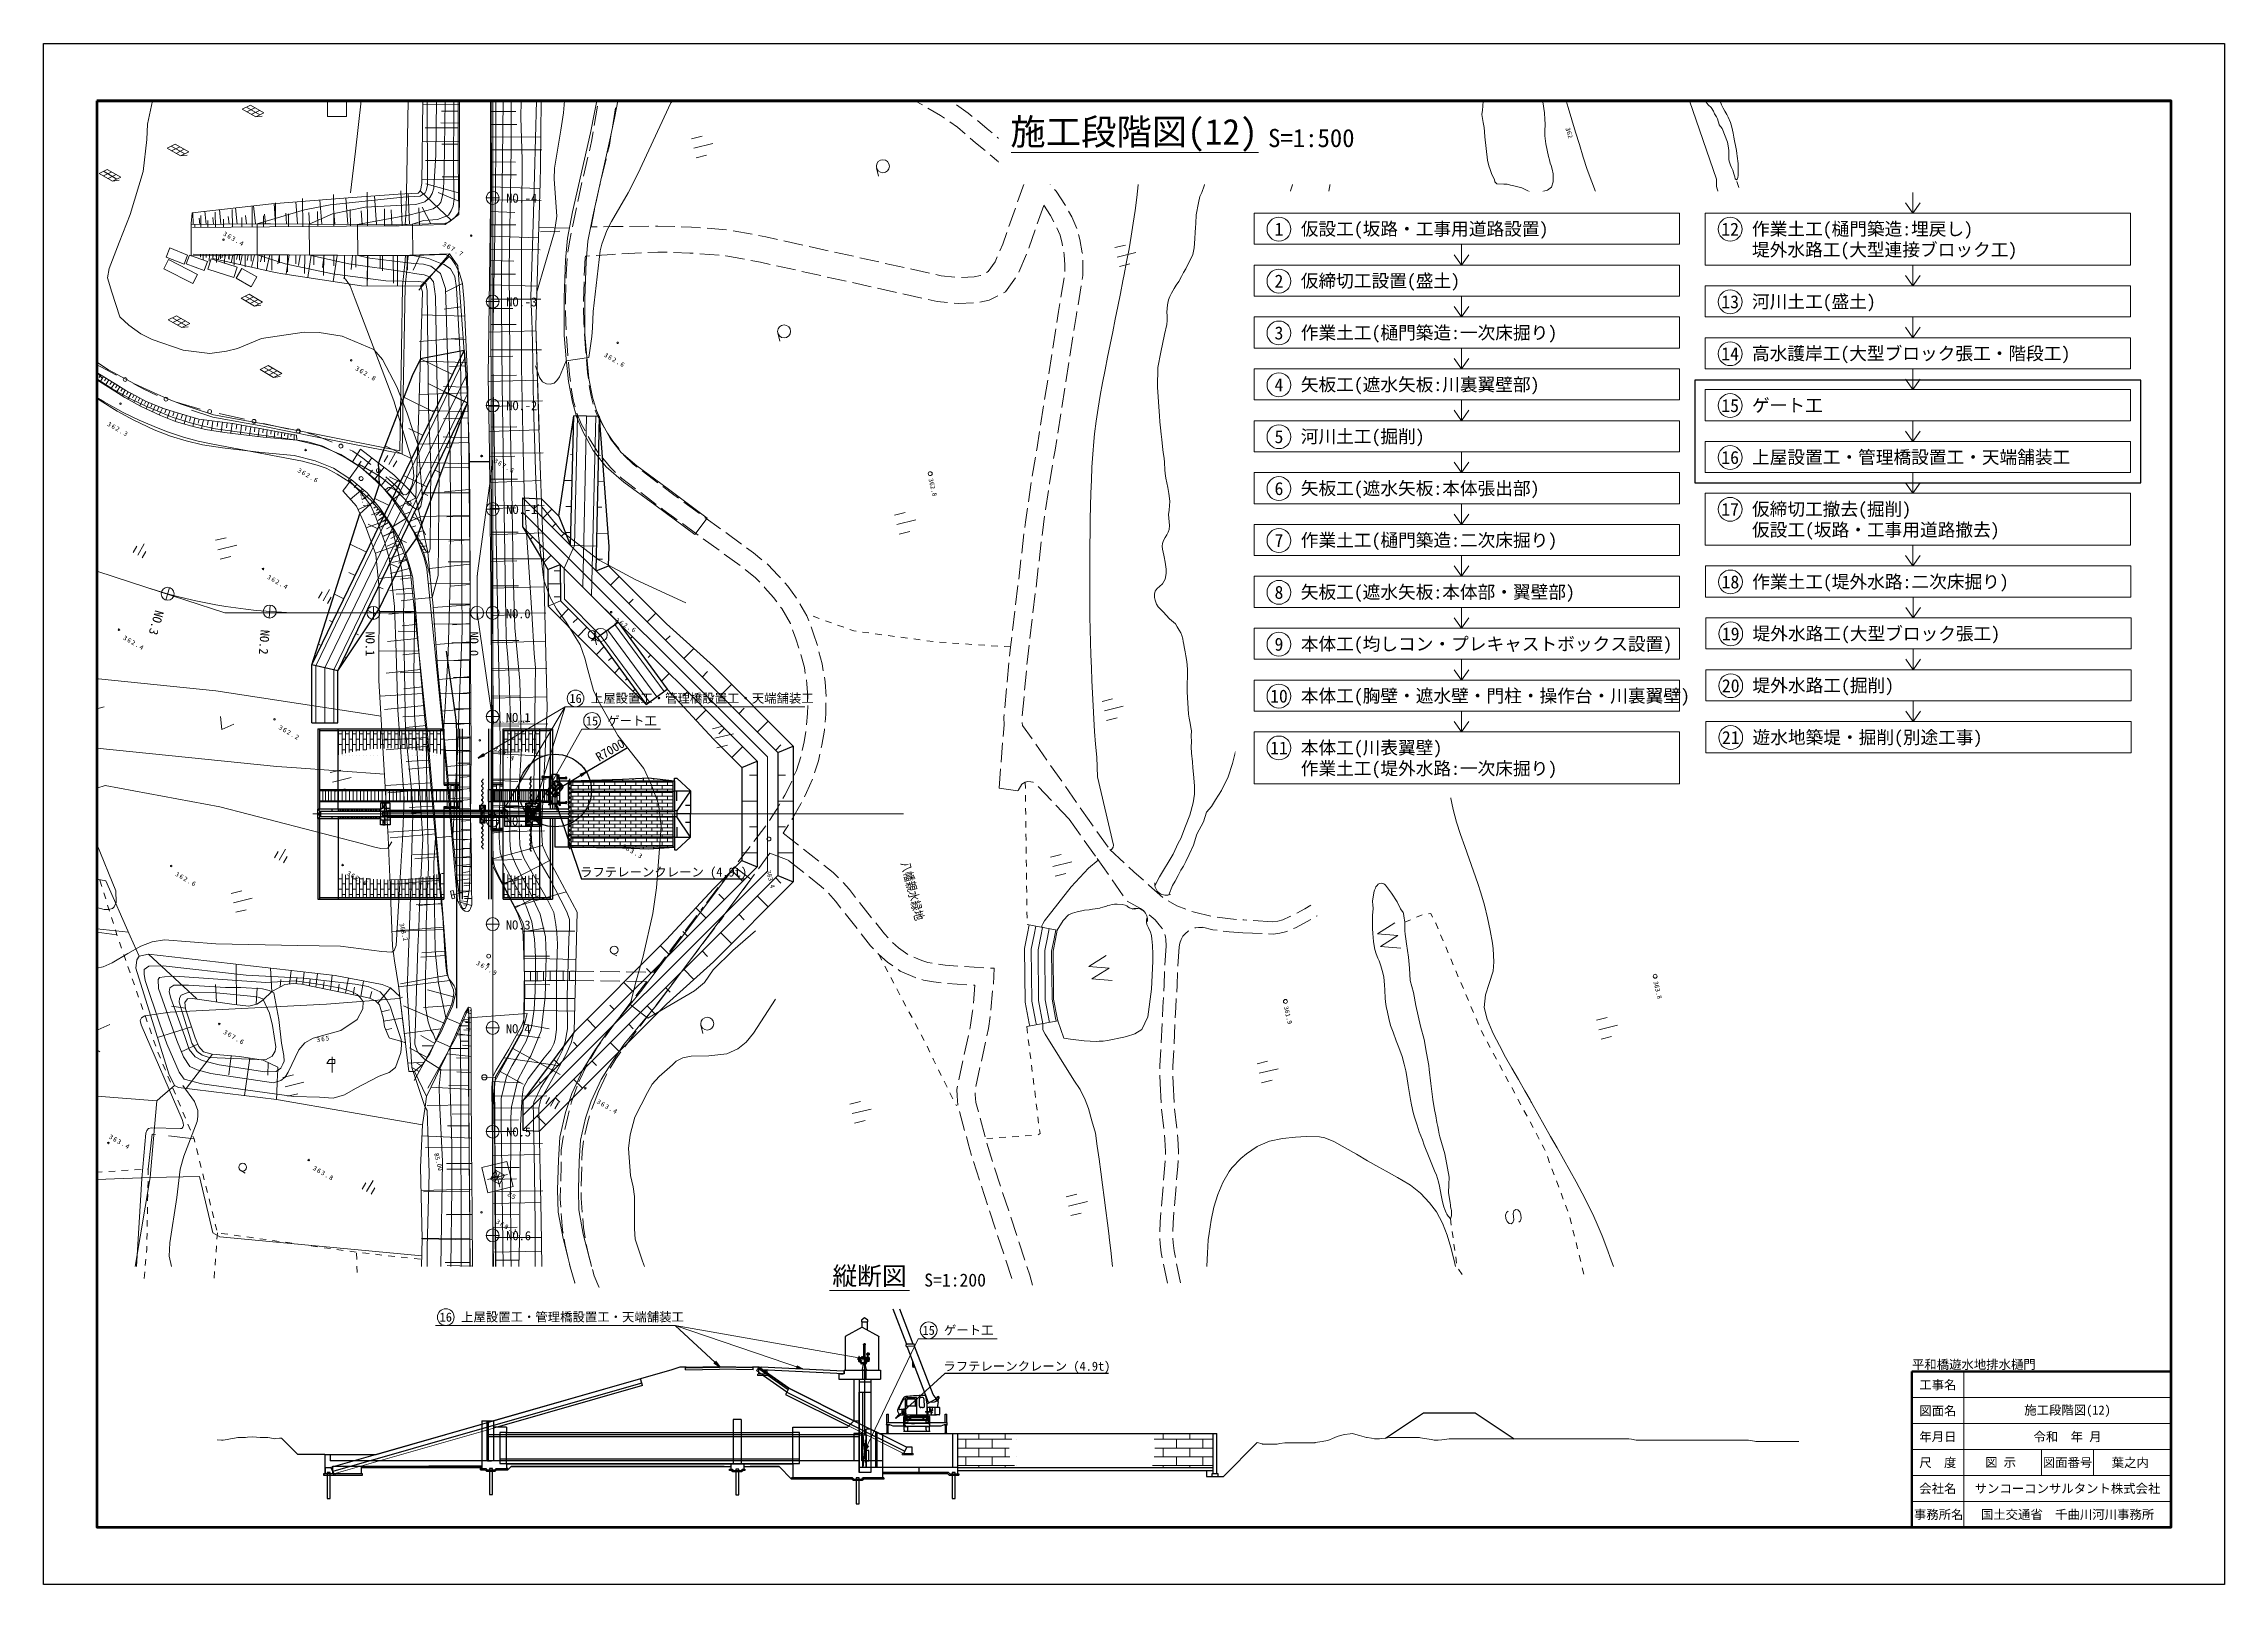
# Paper-space layout '施工段階図(12)' of a CAD drawing. Header units: millimetres. Extents: x -563 to -142, y 410 to 707.
# The model-space entities are those that its viewports show. They can reach past a viewport. Long polylines and large blocks are cut down to what shows.
import ezdxf
from ezdxf.enums import TextEntityAlignment as Align

# ---------------------------------------------------------------- set-up
doc = ezdxf.new("R2010")
doc.units = ezdxf.units.MM
doc.header["$LTSCALE"] = 500
doc.header["$PDSIZE"] = 300
for name, pattern in [('52232', [1.25, 0.75, -0.5]), ('53003', [0.75, 0.5, -0.25]), ('55107', [1.25, 0.75, -0.5]), ('561019', [1, 0.5, -0.5]), ('56201', [2.5, 1.25, -1.25]), ('56301', [0.5, 0.25, -0.25]), ('56302', [2, 1.5, -0.5]), ('57103', [5.5, 5, -0.5]), ('SXF_一点短鎖線', [9.25, 6, -1.5, 0.25, -1.5]), ('SXF_一点鎖線', [18.5, 12, -1.5, 3.5, -1.5]), ('SXF_跳び破線', [12, 6, -6])]:
    doc.linetypes.add(name, pattern=pattern)
doc.layers.get('Defpoints').update_dxf_attribs({"color": 153})
for name, color, linetype, lineweight in [('1103000', 8, 'Continuous', 18), ('D-BGD', 7, 'Continuous', 13), ('D-BGD-数値図化', 7, 'Continuous', 13), ('D-BMK', 2, 'SXF_一点短鎖線', 13), ('D-BMK-HTXT', 7, 'Continuous', 13), ('D-BMK-HTXT-周囲堤', 7, 'Continuous', 13), ('D-BMK-OTRS', 7, 'Continuous', 13), ('D-BYP-STR1', 2, 'Continuous', 13), ('D-BYP-STR2', 6, 'Continuous', 25), ('D-BYP-STR3', 3, 'Continuous', 25), ('D-BYP-STR4', 6, 'Continuous', 25), ('D-BYP-STR7', 2, 'Continuous', 13), ('D-BYP-STR8', 5, 'Continuous', 25), ('D-BYP-STRA', 1, 'Continuous', 25), ('D-BYP-STRB', 5, 'Continuous', 25), ('D-BYP-STRC', 1, 'Continuous', 13), ('D-DOC', 7, 'Continuous', 13), ('D-STR-TXT', 7, 'Continuous', 13), ('D-TTL', 2, 'Continuous', 140), ('D-TTL-FRAM', 2, 'Continuous', 50), ('D-TTL-LINE', 7, 'Continuous', 13), ('D-TTL-TXT', 7, 'Continuous', 13), ('◆ワイプアウト', 4, 'Continuous', 13), ('●予備設計_LP横断', 7, 'Continuous', 13)]:
    doc.layers.add(name, color=color, linetype=linetype, lineweight=lineweight)
doc.layers.add('D-WORK2', color=11, linetype='Continuous', plot=False)
doc.styles.add('BIGFONT', font='txt', dxfattribs={"height": 0.2, "bigfont": 'BIGFONT'})
doc.styles.add('MS ゴシック', font='MS Gothic.ttf')
doc.styles.add('ＭＳ ゴシック', font='MS Gothic.ttf')
doc.linetypes.add('56111', pattern='A,1.25,[30,dgnlstyle-dm500.shx,S=0.004,R=0,X=0,Y=0],1.25', length=2.5)
doc.linetypes.add('56130', pattern='A,1,-0.375,[44,dgnlstyle-dm500.shx,S=0.0012,R=0,X=0,Y=0],-0.375', length=1.75)
doc.dimstyles.new('DIM-500-F', dxfattribs={"dimscale": 500, "dimtxt": 3.5, "dimasz": 2.5, "dimexe": 0, "dimexo": 2, "dimgap": 0.8, "dimtad": 1, "dimdec": 0, "dimzin": 0, "dimdsep": 46, "dimtxsty": 'MS ゴシック', "dimblk": 'OPEN', "dimcen": 0.1, "dimclrd": 256, "dimclre": 256, "dimclrt": 256, "dimaunit": 1, "dimadec": 4, "dimazin": 0, "dimtfac": 1, "dimtdec": 0, "dimtmove": 2, "dimatfit": 3, "dimldrblk": 'OPEN', "dimfxl": 1, "dimtolj": 1, "dimtzin": 0, "dimlwd": -1, "dimlwe": -1, "dimarcsym": 2})
pattern_1 = [(180, (-1788137.6, 25249.2), (-2e-13, -1693.545), []), (270, (-1788137.6, 25249.2), (2540, -1693.545), [1693.545, -1693.545])]

psp = doc.layouts.new('施工段階図(12)')

msp = doc.modelspace()

# ---------------------------------------------------------------- texts
at = {"layer": 'D-BMK-HTXT', "color": 7, "style": 'ＭＳ ゴシック'}
for s, p in [('NO.-4', (-1698925.8, -4109113.5)), ('NO.-3', (-1698925.8, -4129113.5)), ('NO.-2', (-1698925.8, -4149113.5)), ('NO.-1', (-1698925.8, -4169113.5)), ('NO.5', (-1698925.8, -4289113.5)), ('NO.6', (-1698925.8, -4309113.5))]:
    msp.add_text(s, height=1750, rotation=360, dxfattribs=at).set_placement(p)
at = {"layer": 'D-BMK-HTXT', "style": 'MS ゴシック'}
for s, p in [('NO.0', (-1699004.8, -4189220.8, -354000)), ('NO.1  ', (-1699004.7, -4209220.8, -354000)), ('NO.2  ', (-1699004.9, -4229220.8, -723050)), ('NO.3  ', (-1699004.8, -4249220.8, -354000)), ('NO.4', (-1699004.8, -4269220.8, -354000))]:
    msp.add_text(s, height=1750, dxfattribs=at).set_placement(p)
at = {"layer": 'D-BMK-HTXT-周囲堤', "color": 7, "style": 'ＭＳ ゴシック'}
for s, rotation, p in [('NO.3', 254.419593, (-1766625.7, -4187560.2)), ('NO.2', 265.878749, (-1746299.9, -4191393.6)), ('NO.1', 270.037602, (-1726050.1, -4191770.2)), ('NO.0', 270.037602, (-1706050.1, -4191770.2))]:
    msp.add_text(s, height=1750, rotation=rotation, dxfattribs=at).set_placement(p)
at = {"layer": 'D-BYP-STR8', "style": 'MS ゴシック'}
for p in [(-1668599.4, -4239542.4, 0), (-1598551.3, -4334797.1, 0)]:
    msp.add_text('ラフテレーンクレーン (4.9t)', height=1750, dxfattribs=at).set_placement(p, align=Align.BOTTOM_CENTER)
at = {"layer": 'D-BYP-STRC', "style": 'MS ゴシック'}
for s, p in [('16', (-1685566.7, -4204673.4)), ('15', (-1682396.9, -4209010.1)), ('16', (-1710594.2, -4323934.2, 708000)), ('15', (-1617485.9, -4326482.9, 708000))]:
    msp.add_text(s, height=1750, dxfattribs=at).set_placement(p, align=Align.MIDDLE_CENTER)
for s, p in [('上屋設置工・管理橋設置工・天端舗装工', (-1682620.7, -4204637.6)), ('ゲート工', (-1679450.9, -4208974.3)), ('上屋設置工・管理橋設置工・天端舗装工', (-1707648.1, -4323898.4, 708000)), ('ゲート工', (-1614539.8, -4326447.1, 708000))]:
    msp.add_text(s, height=1750, dxfattribs=at).set_placement(p, align=Align.MIDDLE_LEFT)
at = {"layer": 'D-TTL-TXT', "style": 'MS ゴシック'}
for s, height, p in [('縦断図', 3500, (-1628887.2, -4318796.3)), ('S=1:200', 2500, (-1612386.8, -4318796.3))]:
    msp.add_text(s, height=height, dxfattribs=at).set_placement(p, align=Align.BOTTOM_CENTER)
msp.add_text('平和橋遊水地排水樋門', height=1750, dxfattribs=at).set_placement((-1427887.6, -4334452.3), align=Align.BOTTOM_LEFT)
for s, p in [('工事名', (-1422887.6, -4336952.3)), ('図面名', (-1422887.6, -4341952.3)), ('施工段階図(12)', (-1397887.6, -4341952.3)), ('年月日', (-1422887.6, -4346952.3)), ('令和  年 月', (-1397887.6, -4346952.3)), ('尺\u3000度', (-1422887.6, -4351952.3)), ('図 示', (-1410788.6, -4351952.3)), ('図面番号', (-1397887.6, -4351952.3)), ('葉之内', (-1385788.6, -4351952.3)), ('会社名', (-1422887.6, -4356952.3)), ('サンコーコンサルタント株式会社', (-1397887.6, -4356952.3)), ('事務所名', (-1422727, -4361952.3)), ('国土交通省\u3000千曲川河川事務所', (-1397887.6, -4361952.3))]:
    msp.add_text(s, height=1750, dxfattribs=at).set_placement(p, align=Align.MIDDLE)
at = {"layer": 'Defpoints', "insert": (-1700952.2, -4209296.4, 0), "char_height": 350, "attachment_point": 4, "rotation": 0.770419, "style": 'ＭＳ ゴシック'}
msp.add_mtext('NO.1+1.076(摺り付け端部)', dxfattribs=at)

# ---------------------------------------------------------------- blocks, each defined once
blk = doc.blocks.new('M5219')
at = {"layer": 'D-BGD-数値図化', "linetype": 'Continuous', "lineweight": 15}
blk.add_arc((-0.43, 0, 0), 0.866, 299.9993, 60.0007, dxfattribs=at)
blk = doc.blocks.new('M6313')
at = {"layer": 'D-BGD', "flags": 128}
blk.add_lwpolyline([(-1.5, 1), (0, -1), (1.5, 1)], dxfattribs=at)
blk = doc.blocks.new('M2244_1')
at = {"layer": '1103000', "linetype": 'Continuous', "lineweight": 15}
blk.add_line((0, 0), (2.5, 0), dxfattribs=at)
blk.add_circle((2, 0), 0.5, dxfattribs=at)
blk = doc.blocks.new('M2242')
at = {"layer": '●予備設計_LP横断', "linetype": 'Continuous', "lineweight": 15}
for p, q in [((0, 0), (2, 0)), ((1.5, 0.75), (1.5, -0.75)), ((1.5, 0.75), (2, 0.75)), ((2, 0.75), (2, -0.75)), ((1.5, -0.75), (2, -0.75))]:
    blk.add_line(p, q, dxfattribs=at)
blk = doc.blocks.new('M6334')
at = {"layer": '●予備設計_LP横断', "linetype": 'Continuous', "lineweight": 9}
for p, q in [((-1, -1.25), (-1, 0.15)), ((0, -1.25), (0, 1.25)), ((1, -1.25), (1, 0.15))]:
    blk.add_line(p, q, dxfattribs=at)
blk = doc.blocks.new('M6331')
at = {"layer": '●予備設計_LP横断', "linetype": 'Continuous', "lineweight": 9}
blk.add_line((0, -0.75), (1, -0.75), dxfattribs=at)
blk.add_circle((0, 0), 0.75, dxfattribs=at)
blk = doc.blocks.new('M6216')
at = {"layer": 'D-BGD-数値図化', "linetype": 'Continuous', "lineweight": 15}
for p, q in [((-0.93, 0.61), (-0.97, -0.33)), ((0.75, -1.3), (-0.75, 1.3))]:
    blk.add_line(p, q, dxfattribs=at)
at = {"layer": 'D-BGD-数値図化', "linetype": 'Continuous', "lineweight": 15, "flags": 128}
for points in [[(0.33, 0.42), (-0.97, -0.33)], [(-0.93, 0.61), (-0.07, 1.11)], [(-0.07, 1.11), (0.33, 0.42)]]:
    blk.add_lwpolyline(points, dxfattribs=at)
blk = doc.blocks.new('M7312')
at = {"layer": '●予備設計_LP横断', "linetype": 'Continuous', "lineweight": 20}
blk.add_circle((0, 0), 0.15, dxfattribs=at)
blk = doc.blocks.new('M5255')
at = {"layer": '●予備設計_LP横断', "linetype": 'Continuous', "lineweight": 15}
for p, q in [((-1, -1), (-1, 1)), ((-1, 1), (1, 1)), ((-0.8, 0), (0.8, 0)), ((0, -0.8), (0, 0.8)), ((1, -1), (1, 1)), ((-1, -1), (1, -1))]:
    blk.add_line(p, q, dxfattribs=at)
blk = doc.blocks.new('M6217')
at = {"layer": 'D-BGD-数値図化', "linetype": 'Continuous', "lineweight": 9}
for p, q in [((-1.03, 0.7), (-2, -0.75)), ((-1.5, 0), (1.5, 0)), ((-1.03, 0.7), (1.97, 0.7)), ((-0.03, 0.7), (-1, -0.75)), ((0.97, 0.7), (0, -0.75)), ((1.97, 0.7), (1, -0.75)), ((1, -0.75), (2, 0)), ((-2, -0.75), (1, -0.75))]:
    blk.add_line(p, q, dxfattribs=at)
blk = doc.blocks.new('河川平面')
at = {"layer": 'D-BGD', "linetype": 'Continuous'}
for p, q in [((1632547, -2622198, 362762), (1632937, -2618469, 362756)), ((1636525, -2622609, 362762), (1636911, -2618878, 362756)), ((1603052, -2621071), (1599570, -2621088)), ((1603021, -2622196), (1599613, -2622154)), ((1609021, -2623364), (1618941, -2623442)), ((1609040, -2620326), (1614256, -2620302)), ((1632026, -2627171, 362770), (1632417, -2623442, 362764)), ((1636012, -2627582, 362770), (1636397, -2623852, 362764)), ((1664547, -2623906, 362653), (1664644, -2622659, 362664)), ((1664742, -2621413, 362676), (1664839, -2620167, 362687)), ((1603069, -2624552), (1596128, -2624588)), ((1603021, -2625624), (1596163, -2625541)), ((1603092, -2628025), (1599620, -2627945)), ((1609072, -2625488), (1619391, -2625434)), ((1632026, -2627171, 362770), (1631625, -2630898, 362885)), ((1636012, -2627582, 362770), (1635492, -2631294, 362884)), ((1664352, -2626398, 362630), (1664449, -2625151, 362641)), ((1665751, -2627335, 362709), (1668599, -2629243, 362870)), ((1603016, -2631488), (1596193, -2631338)), ((1603020, -2629094), (1599571, -2629052)), ((1609020, -2628323), (1613961, -2628363)), ((1609088, -2630596), (1614205, -2630584)), ((1631492, -2632140, 362924), (1631091, -2635867, 363039)), ((1661548, -2629105, 362591), (1664660, -2631189, 362767)), ((1665697, -2631884, 362826), (1666480, -2632408, 362870)), ((1668599, -2629243, 362870), (1671855, -2631103, 362880)), ((1672940, -2631723, 362883), (1676196, -2633584, 362893)), ((1603020, -2632565), (1596079, -2632480)), ((1603019, -2636077), (1599528, -2636034)), ((1602939, -2634893), (1599588, -2634824)), ((1609019, -2633283), (1618862, -2633361)), ((1609108, -2635659), (1619224, -2635638)), ((1635319, -2632531, 362922), (1634799, -2636244, 363036)), ((1667159, -2632779, 362872), (1666480, -2632408, 362870)), ((1671546, -2635177, 362885), (1668255, -2633378, 362875)), ((1675933, -2637574, 362897), (1672643, -2635776, 362888)), ((1677282, -2634204, 362896), (1680538, -2636064, 362906)), ((1824238, -2635273), (1826278, -2634775)), ((1824681, -2637094), (1828324, -2636205)), ((1603019, -2639589), (1595993, -2639504)), ((1602861, -2638239), (1596275, -2638098)), ((1609019, -2638205), (1613921, -2638244)), ((1609116, -2640681), (1614134, -2640659)), ((1630959, -2637109, 363077), (1630558, -2640836, 363193)), ((1634626, -2637481, 363074), (1634106, -2641193, 363187)), ((1680321, -2639972, 362910), (1677031, -2638174, 362900)), ((1680321, -2639972, 362910), (1683578, -2641829, 362813)), ((1685964, -2639160, 362788), (1689221, -2641018, 362694)), ((1825125, -2638916), (1827165, -2638419)), ((1602759, -2644778), (1596345, -2644759)), ((1603018, -2643144), (1599484, -2643101)), ((1602785, -2641541), (1599551, -2641469)), ((1609018, -2643126), (1618784, -2643203)), ((1684663, -2642448, 362781), (1687920, -2644305, 362684)), ((1689005, -2644925, 362651), (1692261, -2646782, 362554)), ((1690306, -2641638, 362662), (1693563, -2643495, 362568)), ((1603018, -2646699), (1595907, -2646613)), ((1602760, -2647986), (1599566, -2647984)), ((1609017, -2648009), (1613881, -2648048)), ((1609123, -2645645), (1619061, -2645613)), ((1629632, -2647014, 363289), (1629010, -2650712, 363322)), ((1633123, -2647364, 363287), (1632499, -2651061, 363319)), ((1602750, -2651174), (1596417, -2651156)), ((1603017, -2650298), (1599440, -2650254)), ((1609016, -2652892), (1618707, -2652969)), ((1609142, -2650569), (1614066, -2650551)), ((1647749, -2653295), (1649789, -2652800)), ((1706703, -2652972, 362376), (1709582, -2655375, 362431)), ((1603017, -2653896), (1595820, -2653808)), ((1602732, -2657485), (1596480, -2657467)), ((1603016, -2657538), (1599396, -2657494)), ((1602740, -2654341), (1599596, -2654333)), ((1609154, -2655444), (1618903, -2655419)), ((1627767, -2656832, 363308), (1626894, -2660480, 363257)), ((1631277, -2657187, 363313), (1630406, -2660834, 363262)), ((1648191, -2655116), (1651835, -2654231)), ((1648633, -2656939), (1650674, -2656443)), ((1705318, -2656377, 362393), (1708198, -2658777, 362448)), ((1761922, -2667453), (1765796, -2655569)), ((1765215, -2657353), (1765796, -2655569)), ((1603015, -2661180), (1595731, -2661091)), ((1602770, -2660610), (1599649, -2660661)), ((1609016, -2657737), (1613819, -2657827)), ((1609169, -2660274), (1613999, -2660259)), ((1626604, -2661695, 363240), (1625831, -2665365, 363262)), ((1683437, -2658881), (1683830, -2660500)), ((1849686, -2662713, 360164), (1849324, -2661518, 360120)), ((1567556, -2669680), (1567259, -2665801)), ((1567553, -2670287), (1567510, -2665625)), ((1571802, -2669713), (1571478, -2665478)), ((1572784, -2670237), (1572732, -2664809)), ((1576439, -2669748), (1576085, -2665125)), ((1578754, -2670185), (1578695, -2664026)), ((1581500, -2669787), (1581114, -2664740)), ((1585257, -2670128), (1585203, -2663580)), ((1587026, -2669829), (1586604, -2664319)), ((1591932, -2670055), (1591720, -2663359)), ((1593376, -2669794), (1593103, -2663880)), ((1601440, -2668991), (1595444, -2663359)), ((1602822, -2663731), (1596530, -2661994)), ((1603015, -2665377), (1598908, -2663655)), ((1609015, -2662582), (1618537, -2662866)), ((1609141, -2665079), (1618744, -2665167)), ((1711867, -2661946, 362460), (1710621, -2665482, 362484)), ((1850410, -2665105, 360252), (1850048, -2663909, 360208)), ((1551245, -2669832), (1551307, -2675831)), ((1588699, -2670100, 367630), (1551508, -2670429, 363610)), ((1551642, -2669828), (1551618, -2667523)), ((1552010, -2670418), (1551995, -2669902)), ((1552917, -2669815), (1552840, -2668605)), ((1553157, -2670409), (1553130, -2668109)), ((1554191, -2669801), (1553909, -2667268)), ((1554502, -2670397), (1554490, -2669053)), ((1555607, -2669787), (1555458, -2668450)), ((1555949, -2670387), (1555931, -2667470)), ((1557023, -2669772), (1556710, -2666957)), ((1557527, -2670372), (1557520, -2668799)), ((1558596, -2669755), (1558431, -2668270)), ((1559230, -2670358), (1559204, -2666952)), ((1560169, -2669739), (1559822, -2666611)), ((1561072, -2670345), (1561058, -2668503)), ((1561917, -2669721), (1561734, -2668070)), ((1563067, -2670326), (1563030, -2666337)), ((1563666, -2669703), (1563280, -2666227)), ((1565223, -2670308), (1565204, -2668152)), ((1565611, -2669682), (1565440, -2667853)), ((1569679, -2669696), (1569524, -2667668)), ((1570067, -2670267), (1570044, -2667739)), ((1574121, -2669730), (1573951, -2667516)), ((1575670, -2670212), (1575645, -2667325)), ((1578970, -2669768), (1578785, -2667350)), ((1581985, -2670162), (1581954, -2666926)), ((1584263, -2669808), (1584061, -2667169)), ((1588583, -2670102), (1588551, -2666785)), ((1589982, -2669852), (1589808, -2666964)), ((1595280, -2669949), (1595179, -2666593)), ((1597488, -2669684), (1595841, -2666506)), ((1608555, -2699081), (1609014, -2666342)), ((1609000, -2667342), (1613684, -2667482)), ((1609091, -2669860), (1613886, -2669906)), ((1625575, -2666588, 363270), (1624801, -2670257, 363292)), ((1629075, -2666940, 363269), (1628375, -2670264, 363290)), ((1639548, -2670148, 363336), (1635798, -2670193, 363348)), ((1710205, -2666662, 362492), (1708959, -2670198, 362517)), ((1715669, -2666127, 362690), (1714432, -2669666, 362633)), ((1851134, -2667496, 360340), (1850772, -2666300, 360296)), ((1851857, -2669887, 360428), (1851495, -2668691, 360384)), ((1608933, -2672102), (1618253, -2672379)), ((1618649, -2671264, 362327), (1622347, -2671092, 362925)), ((1629550, -2670255, 363311), (1628375, -2670264, 363290)), ((1654523, -2670850, 363282), (1650785, -2670545, 363297)), ((1659446, -2671707, 363223), (1655759, -2671028, 363270)), ((1669226, -2673783, 363040), (1665565, -2672969, 363117)), ((1674105, -2674868, 362937), (1670446, -2674054, 363014)), ((1714020, -2670847, 362614), (1712782, -2674386, 362557)), ((1729368, -2674281), (1731408, -2673786)), ((1781308, -2671772), (1783348, -2671276)), ((1781750, -2673593), (1785394, -2672707)), ((1852581, -2672278, 360516), (1852219, -2671083, 360472)), ((1853305, -2674670, 360604), (1852943, -2673475, 360560)), ((1476104, -2677227), (1476484, -2675839)), ((1476804, -2677388), (1476989, -2676711)), ((1477502, -2677558), (1477868, -2676218)), ((1478173, -2677744), (1478357, -2677073)), ((1478844, -2677930), (1479212, -2676586)), ((1479518, -2678116), (1479702, -2677443)), ((1484847, -2677818, 362017), (1479998, -2676597, 362009)), ((1480191, -2678302), (1480559, -2676955)), ((1480866, -2678489), (1481050, -2677814)), ((1481541, -2678675), (1481910, -2677324)), ((1482218, -2678863), (1482403, -2678186)), ((1482894, -2679050), (1483265, -2677695)), ((1483573, -2679237), (1483759, -2678559)), ((1484252, -2679425), (1484624, -2678067)), ((1485613, -2679801), (1485986, -2678439)), ((1551648, -2675562, 363530), (1588753, -2675806, 367630)), ((1553059, -2675577), (1553063, -2676110)), ((1553601, -2675577), (1553588, -2676723)), ((1554174, -2675584), (1554165, -2676201)), ((1554783, -2675588), (1554773, -2676909)), ((1555450, -2675591), (1555444, -2676303)), ((1556096, -2675781), (1556071, -2676082)), ((1556153, -2675591), (1556149, -2677123)), ((1556696, -2675775), (1556504, -2676617)), ((1556919, -2675604), (1556911, -2676419)), ((1557296, -2675769), (1557185, -2676258)), ((1557896, -2675763), (1557643, -2676876)), ((1557738, -2675603), (1557730, -2677363)), ((1558606, -2675756), (1558461, -2676392)), ((1558620, -2675614), (1558619, -2676559)), ((1559315, -2675748), (1558989, -2677182)), ((1559565, -2675615), (1559550, -2677648)), ((1560221, -2675739), (1560035, -2676558)), ((1560586, -2675625), (1560581, -2676717)), ((1561127, -2675730), (1560708, -2677573)), ((1561679, -2675630), (1561659, -2677972)), ((1562292, -2675717), (1562052, -2676771)), ((1562852, -2675635), (1562842, -2676898)), ((1563456, -2675705), (1562917, -2678076)), ((1564115, -2675646), (1564094, -2678310)), ((1564953, -2675690), (1564645, -2677044)), ((1565436, -2675656), (1565431, -2677049)), ((1566450, -2675674), (1565757, -2678722)), ((1566837, -2675665), (1566815, -2678594)), ((1568295, -2675686), (1567981, -2677381)), ((1568306, -2675679), (1568297, -2677220)), ((1570140, -2675700), (1569577, -2679427)), ((1569846, -2675688), (1569825, -2678917)), ((1571468, -2675697), (1571450, -2677394)), ((1572292, -2675716), (1571988, -2677731)), ((1573169, -2675706), (1573145, -2679280)), ((1574444, -2675733), (1573790, -2680064)), ((1574952, -2675716), (1574946, -2677593)), ((1576945, -2675752), (1576592, -2678093)), ((1576828, -2675722), (1576805, -2679676)), ((1579446, -2675771), (1578686, -2680804)), ((1578803, -2675738), (1578785, -2677816)), ((1580872, -2675751), (1580847, -2680108)), ((1582352, -2675793), (1582153, -2678505)), ((1583052, -2675770), (1583032, -2678053)), ((1585258, -2675816), (1585220, -2681629)), ((1585327, -2675786), (1585304, -2680582)), ((1587732, -2675796), (1587719, -2678326)), ((1588165, -2675838), (1588146, -2678742)), ((1590250, -2675790), (1590312, -2681120)), ((1591071, -2675857), (1591033, -2681667)), ((1592923, -2675734), (1593013, -2678589)), ((1595408, -2675742), (1594065, -2678641)), ((1595202, -2682465), (1601078, -2675474)), ((1601052, -2676004), (1595509, -2681697)), ((1608868, -2676762), (1613491, -2676900)), ((1609119, -2714860, 368280), (1609038, -2675632, 368370)), ((1609047, -2674633), (1618596, -2674736)), ((1628109, -2675860, 363306), (1627335, -2675906, 363310)), ((1638093, -2675295, 363312), (1634348, -2675497, 363290)), ((1653067, -2675747, 363286), (1649330, -2675447, 363302)), ((1667783, -2678588, 363050), (1664123, -2677774, 363126)), ((1678985, -2675954, 362835), (1675325, -2675139, 362912)), ((1683865, -2677039, 362733), (1680205, -2676225, 362809)), ((1688745, -2678124, 362630), (1685085, -2677310, 362707)), ((1693624, -2679209, 362528), (1689964, -2678395, 362605)), ((1712361, -2675562, 362539), (1710866, -2679001, 362496)), ((1729810, -2676103), (1733454, -2675217)), ((1730252, -2677926), (1732293, -2677430)), ((1782192, -2675416), (1784233, -2674920)), ((1484932, -2679613), (1485118, -2678933)), ((1486295, -2679990), (1486482, -2679308)), ((1486978, -2680179), (1487351, -2678813)), ((1487662, -2680368), (1487849, -2679684)), ((1488346, -2680557), (1488721, -2679188)), ((1493332, -2679955, 362030), (1488483, -2678734, 362022)), ((1489036, -2680748), (1489223, -2680064)), ((1489723, -2680945), (1490101, -2679565)), ((1490412, -2681144), (1490579, -2680575)), ((1491100, -2681344), (1491418, -2679926)), ((1491677, -2681510), (1491930, -2681149)), ((1493524, -2680815), (1493010, -2681125)), ((1496781, -2681757, 363489), (1494084, -2680814, 363360)), ((1603569, -2681205), (1600274, -2682884)), ((1608803, -2681422), (1617976, -2681696)), ((1609042, -2679417), (1613831, -2679413)), ((1672663, -2679672, 362948), (1669004, -2678859, 363025)), ((1677543, -2680757, 362846), (1673883, -2679943, 362923)), ((1682423, -2681841, 362745), (1678763, -2681028, 362821)), ((1687302, -2682925, 362643), (1683643, -2682112, 362719)), ((1719612, -2680100, 363216), (1718993, -2683797, 363298)), ((1722904, -2681637, 363242), (1722285, -2685334, 363321)), ((1495105, -2686154), (1494532, -2686332)), ((1494532, -2686332), (1498209, -2698132)), ((1505074, -2684538, 363631), (1500326, -2682970, 363599)), ((1513382, -2687281, 363686), (1508635, -2685714, 363654)), ((1508783, -2685608), (1508690, -2685887)), ((1509350, -2685805), (1508978, -2686921)), ((1509917, -2686002), (1509732, -2686556)), ((1510484, -2686198), (1510116, -2687301)), ((1511051, -2686395), (1510842, -2686946)), ((1511618, -2686592), (1511151, -2687694)), ((1512220, -2686801), (1511979, -2687372)), ((1603271, -2685685), (1600055, -2686143)), ((1608738, -2686010), (1613307, -2686009)), ((1609053, -2684233), (1618695, -2684216)), ((1692182, -2684009, 362541), (1688523, -2683196, 362618)), ((1512823, -2687010), (1512324, -2688190)), ((1513449, -2687228), (1513187, -2687848)), ((1514059, -2687485), (1513543, -2688706)), ((1514667, -2687751), (1514410, -2688357)), ((1515274, -2688016), (1514763, -2689222)), ((1515896, -2688287), (1515617, -2688893)), ((1516518, -2688559), (1515912, -2689776)), ((1517172, -2688844), (1516861, -2689469)), ((1517827, -2689130), (1517189, -2690411)), ((1518505, -2689426), (1518175, -2690089)), ((1519173, -2689746), (1518513, -2691071)), ((1519829, -2690088), (1519491, -2690742)), ((1520485, -2690430), (1519792, -2691722)), ((1521135, -2690769), (1520781, -2691428)), ((1521763, -2691147), (1521083, -2692414)), ((1604024, -2687513), (1595743, -2687246)), ((1608674, -2690597), (1617776, -2690321)), ((1609067, -2689086), (1613914, -2689081)), ((1664398, -2690718), (1664791, -2692337)), ((1717991, -2689965, 363311), (1717406, -2693668, 363257)), ((1821172, -2690819), (1823213, -2690322)), ((1510470, -2694967), (1512510, -2694470)), ((1522376, -2691522), (1522046, -2692138)), ((1522990, -2691897), (1522348, -2693093)), ((1523569, -2692252), (1523257, -2692833)), ((1524147, -2692606), (1523542, -2693734)), ((1524694, -2692940), (1524377, -2693482)), ((1525238, -2693276), (1524579, -2694315)), ((1529124, -2694802, 364344), (1524696, -2692490, 364112)), ((1525755, -2693610), (1525426, -2694128)), ((1526271, -2693945), (1525618, -2694975)), ((1526783, -2694277), (1526458, -2694789)), ((1527294, -2694609), (1526647, -2695628)), ((1527801, -2694937), (1527479, -2695445)), ((1528308, -2695266), (1527666, -2696276)), ((1603717, -2691651), (1595322, -2692350)), ((1604227, -2691973), (1599914, -2691834)), ((1608607, -2695345), (1613272, -2695203)), ((1609078, -2693983), (1618850, -2693959)), ((1717212, -2694903, 363239), (1716626, -2698606, 363186)), ((1721295, -2691504, 363297), (1720710, -2695208, 363243)), ((1821616, -2692640), (1825259, -2691753)), ((1822059, -2694463), (1824099, -2693966)), ((1510913, -2696789), (1514557, -2695900)), ((1511357, -2698611), (1513398, -2698114)), ((1528811, -2695592), (1528492, -2696095)), ((1529315, -2695919), (1528679, -2696919)), ((1529818, -2696245), (1529500, -2696743)), ((1530322, -2696571), (1529685, -2697561)), ((1530825, -2696898), (1530507, -2697392)), ((1531328, -2697224), (1530695, -2698210)), ((1531832, -2697551), (1531516, -2698042)), ((1532337, -2697874), (1531704, -2698859)), ((1532847, -2698191), (1532528, -2698687)), ((1533356, -2698508), (1532713, -2699508)), ((1533869, -2698827), (1533545, -2699331)), ((1534382, -2699145), (1533729, -2700161)), ((1534902, -2699469), (1534573, -2699981)), ((1604431, -2696433), (1595456, -2696143)), ((1604119, -2697072), (1601078, -2697205)), ((1609088, -2698902), (1614007, -2698892)), ((1720516, -2696443, 363225), (1719932, -2700146, 363171)), ((1482696, -2703687, 362779), (1481449, -2703779, 362781)), ((1485189, -2703504, 362774), (1483943, -2703595, 362776)), ((1487683, -2703321, 362769), (1486436, -2703412, 362772)), ((1490176, -2703137, 362764), (1488930, -2703229, 362767)), ((1492669, -2702954, 362759), (1491423, -2703046, 362762)), ((1495163, -2702770, 362754), (1493916, -2702862, 362757)), ((1499875, -2701421, 363000), (1498753, -2701961, 362886)), ((1499174, -2701238), (1501873, -2709938)), ((1504301, -2702108, 363020), (1505539, -2702276, 362998)), ((1506778, -2702444, 362976), (1508016, -2702612, 362955)), ((1509255, -2702780, 362933), (1510493, -2702948, 362911)), ((1511732, -2703116, 362889), (1512970, -2703285, 362868)), ((1514209, -2703452, 362846), (1515447, -2703621, 362824)), ((1516686, -2703789, 362802), (1517924, -2703957, 362781)), ((1535423, -2699793), (1534760, -2700824)), ((1535949, -2700120), (1535618, -2700640)), ((1536475, -2700447), (1535815, -2701496)), ((1537001, -2700775), (1536670, -2701302)), ((1537524, -2701108), (1536864, -2702156)), ((1538047, -2701441), (1537717, -2701964)), ((1538569, -2701774), (1537912, -2702817)), ((1539129, -2702081), (1538815, -2702618)), ((1539693, -2702380), (1539084, -2703503)), ((1540262, -2702681), (1539955, -2703246)), ((1540829, -2702985), (1540215, -2704116)), ((1541393, -2703294), (1541087, -2703859)), ((1541958, -2703603), (1541347, -2704730)), ((1604504, -2702242), (1595229, -2702585)), ((1604591, -2701182), (1599928, -2701034)), ((1608573, -2700092), (1618064, -2699804)), ((1716431, -2699841, 363168), (1715846, -2703546, 363114)), ((1719737, -2701380, 363154), (1719152, -2705085, 363100)), ((1477709, -2704055, 362789), (1476463, -2704146, 362791)), ((1480203, -2703871, 362784), (1478956, -2703963, 362786)), ((1519163, -2704125, 362759), (1520401, -2704293, 362737)), ((1521640, -2704461, 362715), (1522878, -2704629, 362693)), ((1524116, -2704796, 362672), (1525355, -2704965, 362650)), ((1527631, -2706730, 362608), (1527634, -2707980, 362607)), ((1542529, -2703910), (1542251, -2704455)), ((1543129, -2704157), (1542571, -2705330)), ((1543761, -2704417), (1543475, -2705020)), ((1544394, -2704677), (1543805, -2705916)), ((1545063, -2704952), (1544760, -2705589)), ((1545731, -2705227), (1545109, -2706536)), ((1546463, -2705474), (1546171, -2706154)), ((1547203, -2705701), (1546643, -2707150)), ((1547998, -2705945), (1547708, -2706697)), ((1548794, -2706189), (1548191, -2707749)), ((1553015, -2705439, 364412), (1548220, -2704023, 364444)), ((1549595, -2706427), (1549328, -2707217)), ((1550397, -2706665), (1549928, -2708265)), ((1551196, -2706902), (1550979, -2707701)), ((1551995, -2707139), (1551596, -2708733)), ((1552816, -2707374), (1552625, -2708125)), ((1553663, -2707482), (1553246, -2709147)), ((1554568, -2707598), (1554397, -2708465)), ((1555472, -2707713), (1555206, -2709519)), ((1556395, -2707831), (1556261, -2708743)), ((1561551, -2707350, 364210), (1556671, -2706268, 364328)), ((1557318, -2707949), (1557047, -2709791)), ((1604676, -2705934), (1595150, -2705626)), ((1604682, -2707108), (1599934, -2707262)), ((1608658, -2704899), (1613434, -2704754)), ((1609100, -2703857), (1619019, -2703838)), ((1715651, -2704780, 363096), (1715066, -2708484, 363042)), ((1718957, -2706319, 363082), (1718372, -2710023, 363028)), ((1527639, -2709231, 362605), (1527643, -2710480, 362603)), ((1527646, -2711730, 362602), (1527651, -2712981, 362600)), ((1558245, -2708067), (1558120, -2708991)), ((1559171, -2708185), (1558945, -2710039)), ((1560091, -2708342), (1559980, -2709249)), ((1561010, -2708507), (1560795, -2710265)), ((1561881, -2708663), (1561777, -2709518)), ((1562753, -2708820), (1562550, -2710479)), ((1563576, -2708967), (1563477, -2709774)), ((1564398, -2709114), (1564207, -2710681)), ((1565175, -2709254), (1565093, -2710012)), ((1570091, -2709243, 364003), (1565211, -2708162, 364121)), ((1565952, -2709393), (1565814, -2710859)), ((1566677, -2709523), (1566610, -2710225)), ((1567401, -2709653), (1567274, -2710996)), ((1568065, -2709772), (1568005, -2710415)), ((1568729, -2709891), (1568613, -2711122)), ((1569338, -2710000), (1569283, -2710590)), ((1569947, -2710109), (1569841, -2711238)), ((1570538, -2710215), (1570517, -2710675)), ((1571128, -2710321), (1571127, -2711359)), ((1604828, -2711852), (1595147, -2712158)), ((1604766, -2710930), (1599873, -2710773)), ((1608744, -2709707), (1618356, -2709415)), ((1609110, -2708857), (1614101, -2708843)), ((1502885, -2713201), (1507099, -2726183)), ((1527654, -2714231, 362598), (1527658, -2715481, 362597)), ((1583457, -2716288), (1584067, -2715447)), ((1584493, -2717063), (1586102, -2714802)), ((1604836, -2715927), (1594828, -2715604)), ((1608824, -2714624), (1613667, -2714463)), ((1609118, -2713879), (1619176, -2713859)), ((1714074, -2714653, 363030), (1713455, -2718350, 363128)), ((1517644, -2720560), (1520559, -2719852)), ((1527663, -2716730, 362595), (1527666, -2717980, 362594)), ((1527670, -2719230, 362592), (1527674, -2720481, 362590)), ((1583228, -2719915), (1582734, -2720508)), ((1585606, -2717990), (1586250, -2717209)), ((1586719, -2718918), (1588476, -2716614)), ((1587893, -2720105), (1588874, -2718988)), ((1588963, -2721395), (1591336, -2719026)), ((1604927, -2716695), (1600106, -2716715)), ((1608869, -2719542), (1618699, -2719188)), ((1609137, -2718942), (1614205, -2718914)), ((1638256, -2717335, 363183), (1641243, -2719601, 363241)), ((1713257, -2719584, 363131), (1712708, -2723289, 362961)), ((1518116, -2722504), (1521031, -2721796)), ((1527678, -2721730, 362589), (1527682, -2722980, 362587)), ((1527685, -2724230, 362586), (1527689, -2725481, 362584)), ((1584317, -2720821), (1581973, -2722778)), ((1586661, -2723318), (1583452, -2724786)), ((1585563, -2721996), (1584253, -2722840)), ((1586493, -2723643), (1586362, -2723729)), ((1586924, -2724156), (1586471, -2724484)), ((1587340, -2724637), (1586982, -2724939)), ((1590147, -2722831), (1591509, -2721848)), ((1591194, -2724370), (1594605, -2722539)), ((1604956, -2721522), (1595711, -2721571)), ((1604881, -2720933), (1600093, -2721351)), ((1608914, -2724597), (1613897, -2724418)), ((1609164, -2724033), (1619345, -2723979)), ((1637963, -2721512, 363220), (1640951, -2723777, 363276)), ((1646252, -2723338, 363306), (1649284, -2725544, 363316)), ((1716568, -2721122, 363085), (1716020, -2724828, 362912)), ((1507412, -2727256), (1505478, -2728971)), ((1507667, -2725989), (1507099, -2726183)), ((1507099, -2726183), (1507412, -2727256)), ((1527693, -2726731, 362582), (1527697, -2727980, 362581)), ((1589192, -2726760), (1585009, -2728290)), ((1587989, -2724992), (1586078, -2725788)), ((1587780, -2725156), (1586969, -2725843)), ((1588462, -2726055), (1587348, -2726891)), ((1588091, -2725577), (1587618, -2725939)), ((1589342, -2727253), (1587803, -2728145)), ((1588878, -2726617), (1588236, -2727090)), ((1590622, -2729005), (1588238, -2729891)), ((1590275, -2728862), (1588449, -2729912)), ((1589786, -2728027), (1588956, -2728507)), ((1592149, -2725774), (1593543, -2725208)), ((1593050, -2727210), (1595409, -2726226)), ((1593635, -2728230), (1594570, -2727901)), ((1594220, -2729249), (1595985, -2728864)), ((1596429, -2729654, 364710), (1594244, -2725162, 364496)), ((1604926, -2725940), (1595378, -2726080)), ((1604979, -2726137), (1600547, -2726162)), ((1645988, -2727477, 363312), (1649021, -2729682, 363322)), ((1650295, -2726278, 363319), (1653329, -2728484, 363329)), ((1686901, -2725847), (1688941, -2725352)), ((1687343, -2727669), (1690987, -2726783)), ((1687785, -2729492), (1689826, -2728996)), ((1527701, -2729230, 362579), (1527705, -2730480, 362577)), ((1527708, -2731731, 362576), (1527713, -2732980, 362574)), ((1555969, -2730692), (1558009, -2730197)), ((1556411, -2732514), (1560055, -2731628)), ((1591947, -2731316), (1586805, -2733197)), ((1591286, -2730816), (1589042, -2731810)), ((1592292, -2733159), (1589610, -2734212)), ((1590800, -2729775), (1589803, -2730344)), ((1591785, -2731933), (1590562, -2732476)), ((1594633, -2729994), (1595385, -2729838)), ((1594999, -2730765), (1596336, -2730473)), ((1595285, -2731369), (1595880, -2731239)), ((1595572, -2731973), (1596613, -2731746)), ((1595829, -2732515), (1596248, -2732459)), ((1605003, -2730569), (1596476, -2730615)), ((1604968, -2730619), (1600985, -2730850)), ((1608959, -2729652), (1619062, -2729288)), ((1609198, -2729151), (1614311, -2729125)), ((1650032, -2730417, 363325), (1653066, -2732622, 363335)), ((1654340, -2729219, 363333), (1657373, -2731424, 363342)), ((1711861, -2729476, 362814), (1711422, -2733201, 362870)), ((1715205, -2731021, 362831), (1714767, -2734745, 362887)), ((1527717, -2734230, 362573), (1527720, -2735480, 362571)), ((1527725, -2736731, 362569), (1527729, -2737980, 362568)), ((1556854, -2734337), (1558894, -2733841)), ((1593869, -2737442), (1587335, -2738063)), ((1593325, -2736117), (1589708, -2737072)), ((1593026, -2734342), (1589989, -2735005)), ((1592818, -2734511), (1591241, -2735127)), ((1605007, -2735298), (1597220, -2736134)), ((1605020, -2734835), (1600843, -2734856)), ((1609004, -2734802), (1614102, -2734645)), ((1609217, -2734294), (1619515, -2734239)), ((1654077, -2733357, 363339), (1657110, -2735560, 363349)), ((1711276, -2734442, 362888), (1710837, -2738166, 362944)), ((1714620, -2735986, 362906), (1714182, -2739710, 362962)), ((1505695, -2741214), (1502466, -2747159)), ((1512507, -2738821, 362960), (1514902, -2742539, 362630)), ((1527732, -2739230, 362566), (1527736, -2740480, 362565)), ((1593868, -2739947), (1589568, -2740405)), ((1594284, -2740937), (1590826, -2741095)), ((1593658, -2737946), (1591656, -2738157)), ((1593986, -2737930), (1594098, -2739006)), ((1605041, -2739011), (1596998, -2738978)), ((1605038, -2739214), (1601310, -2739556)), ((1609044, -2739952), (1619341, -2739687)), ((1609239, -2739474), (1614416, -2739497)), ((1710691, -2739407, 362963), (1710252, -2743130, 363018)), ((1714036, -2740951, 362980), (1713597, -2744675, 363037)), ((1838067, -2738260), (1838461, -2739880)), ((1515156, -2742569, 362629), (1514902, -2742539, 362630)), ((1514902, -2742539, 362630), (1515327, -2743714, 362658)), ((1515752, -2744890, 362685), (1516178, -2746065, 362713)), ((1517638, -2742862, 362615), (1516397, -2742716, 362622)), ((1520121, -2743154, 362602), (1518880, -2743008, 362608)), ((1522605, -2743447, 362588), (1521363, -2743300, 362595)), ((1525087, -2743739, 362574), (1523846, -2743593, 362581)), ((1527570, -2744031, 362561), (1526329, -2743885, 362568)), ((1527740, -2741731, 362563), (1527744, -2742981, 362561)), ((1594591, -2744446), (1587508, -2744429)), ((1594343, -2744419), (1589358, -2744944)), ((1594106, -2742102), (1591785, -2742348)), ((1605069, -2743130), (1597942, -2743664)), ((1605022, -2743037), (1601216, -2743017)), ((1609086, -2745195), (1614281, -2745062)), ((1609217, -2744710), (1619688, -2744754)), ((1672394, -2745773, 363478), (1671218, -2745349, 363449)), ((1710106, -2744372, 363037), (1709666, -2748096, 363093)), ((1500948, -2749814), (1492827, -2763953)), ((1516603, -2747240, 362741), (1517028, -2748415, 362768)), ((1517453, -2749590, 362796), (1517878, -2750766, 362824)), ((1594898, -2749594), (1589124, -2750208)), ((1594876, -2748250), (1591188, -2748241)), ((1594606, -2746911), (1591929, -2747195)), ((1605011, -2746849), (1597774, -2746818)), ((1605097, -2746703), (1601653, -2746961)), ((1609201, -2749995), (1614481, -2750019)), ((1629040, -2749220), (1629433, -2750839)), ((1674745, -2746622, 363535), (1673569, -2746197, 363507)), ((1677096, -2747469, 363593), (1675920, -2747046, 363564)), ((1681948, -2748555, 363625), (1680710, -2748389, 363631)), ((1684426, -2748887, 363613), (1683186, -2748721, 363619)), ((1686903, -2749220, 363600), (1685665, -2749053, 363607)), ((1689381, -2749552, 363588), (1688143, -2749385, 363594)), ((1691860, -2749884, 363576), (1690620, -2749718, 363582)), ((1694337, -2750217, 363563), (1693098, -2750051, 363569)), ((1713451, -2745916, 363055), (1713013, -2749640, 363112)), ((1518303, -2751941, 362851), (1518729, -2753115, 362879)), ((1595161, -2752054), (1587490, -2752035)), ((1595201, -2752478), (1592095, -2752804)), ((1604982, -2753902), (1598471, -2753873)), ((1605126, -2750277), (1598475, -2750775)), ((1604994, -2750472), (1601559, -2750447)), ((1605152, -2753611), (1601951, -2753881)), ((1609127, -2750438), (1619610, -2750169)), ((1696826, -2750427, 363506), (1695580, -2750343, 363542)), ((1699320, -2750594, 363433), (1698073, -2750511, 363469)), ((1701813, -2750762, 363359), (1700566, -2750678, 363396)), ((1704306, -2750930, 363286), (1703059, -2750845, 363323)), ((1706800, -2751097, 363213), (1705552, -2751013, 363250)), ((1709293, -2751264, 363140), (1708045, -2751181, 363177)), ((1482074, -2783840), (1498711, -2754931)), ((1502270, -2756966), (1485381, -2785713)), ((1519154, -2754290, 362907), (1519580, -2755466, 362934)), ((1520004, -2756641, 362962), (1520429, -2757816, 362990)), ((1595527, -2755584), (1588847, -2756289)), ((1595485, -2756146), (1591545, -2756262)), ((1605175, -2756946), (1599031, -2757527)), ((1604968, -2757158), (1601873, -2757144)), ((1609167, -2755781), (1614456, -2755645)), ((1609172, -2755342), (1619863, -2755385)), ((1708952, -2754304, 363161), (1708614, -2758035, 363015)), ((1712327, -2755851, 363113), (1711990, -2759582, 362965)), ((1520854, -2758991, 363017), (1521280, -2760167, 363045)), ((1521705, -2761342, 363072), (1522130, -2762517, 363100)), ((1530396, -2761878), (1532436, -2761381)), ((1595871, -2760232), (1587658, -2760726)), ((1596262, -2762512), (1588550, -2763327)), ((1595879, -2758924), (1592291, -2759306)), ((1604967, -2760249), (1599093, -2760275)), ((1605195, -2760032), (1602258, -2760310)), ((1609168, -2760726), (1614554, -2760708)), ((1609203, -2761123), (1619885, -2760849)), ((1708501, -2759279, 362967), (1708163, -2763011, 362822)), ((1711877, -2760826, 362916), (1711541, -2764558, 362768)), ((1726918, -2761757), (1728958, -2761262)), ((1491270, -2766659), (1487431, -2773328)), ((1522555, -2763692, 363128), (1522981, -2764867, 363155)), ((1523406, -2766043, 363183), (1523831, -2767218, 363211)), ((1530839, -2763699), (1534483, -2762811)), ((1531283, -2765522), (1533323, -2765025)), ((1596271, -2764464), (1592090, -2764715)), ((1596665, -2766365), (1592685, -2766788)), ((1605216, -2763118), (1599609, -2763648)), ((1604992, -2765985), (1599660, -2766011)), ((1604976, -2763184), (1602175, -2763200)), ((1605234, -2765934), (1602551, -2766184)), ((1609189, -2766148), (1620033, -2766106)), ((1609238, -2766470), (1614464, -2766521)), ((1651783, -2767035), (1653823, -2766540)), ((1707836, -2768491, 362757), (1708010, -2766237, 362740)), ((1727360, -2763579), (1731005, -2762693)), ((1727803, -2765402), (1729843, -2764905)), ((1524255, -2768393, 363238), (1524681, -2769568, 363266)), ((1525106, -2770743, 363294), (1525531, -2771918, 363321)), ((1596662, -2768696), (1588168, -2769207)), ((1597047, -2770356), (1588844, -2771062)), ((1605253, -2768749), (1600125, -2769221)), ((1605003, -2768655), (1602449, -2768664)), ((1652225, -2768857), (1655869, -2767971)), ((1652667, -2770680), (1654708, -2770184)), ((1707449, -2773476, 362793), (1707739, -2769738, 362766)), ((1714145, -2769991, 362508), (1716288, -2773062, 362320)), ((1795607, -2770743), (1797647, -2770248)), ((1525956, -2773093, 363349), (1526382, -2774268, 363377)), ((1578072, -2775474), (1580112, -2774979)), ((1597064, -2773067), (1592747, -2773327)), ((1597400, -2774458), (1593199, -2774823)), ((1605008, -2771195), (1600128, -2771216)), ((1605238, -2773899), (1600595, -2774326)), ((1605023, -2773638), (1602688, -2773645)), ((1605258, -2771324), (1602803, -2771549)), ((1609209, -2771511), (1614564, -2771486)), ((1609254, -2771817), (1619516, -2772295)), ((1707063, -2778461, 362830), (1707353, -2774722, 362802)), ((1717003, -2774087, 362258), (1719146, -2777157, 362070)), ((1796049, -2772565), (1799693, -2771679)), ((1796492, -2774388), (1798532, -2773892)), ((1485744, -2776260), (1479205, -2787691)), ((1526807, -2775443, 363404), (1527232, -2776618, 363432)), ((1527657, -2777793, 363460), (1528083, -2778969, 363487)), ((1578514, -2777296), (1582158, -2776410)), ((1578957, -2779119), (1580997, -2778623)), ((1597465, -2777439), (1588695, -2777966)), ((1597760, -2778667), (1589197, -2779397)), ((1605030, -2775972), (1600540, -2775998)), ((1605203, -2778561), (1601003, -2778919)), ((1605052, -2778222), (1602895, -2778262)), ((1605220, -2776230), (1603010, -2776426)), ((1609215, -2776945), (1614246, -2777180)), ((1609236, -2776763), (1619734, -2776719)), ((1710683, -2778985, 362810), (1707063, -2778461, 362830)), ((1712120, -2777308, 362830), (1712135, -2778558, 362836)), ((1717161, -2780842, 362175), (1714598, -2778126, 362508)), ((1719860, -2778181, 362008), (1722004, -2781253, 361820)), ((1490001, -2780882, 363216), (1488752, -2780819, 363204)), ((1492498, -2781011, 363239), (1491249, -2780946, 363227)), ((1494994, -2781139, 363262), (1493746, -2781074, 363250)), ((1497491, -2781266, 363285), (1496242, -2781202, 363274)), ((1499988, -2781394, 363308), (1498739, -2781330, 363297)), ((1502484, -2781523, 363331), (1501236, -2781459, 363320)), ((1504980, -2781651, 363354), (1503732, -2781586, 363343)), ((1507477, -2781779, 363377), (1506229, -2781714, 363366)), ((1509974, -2781906, 363400), (1508726, -2781843, 363389)), ((1512470, -2782034, 363423), (1511222, -2781971, 363412)), ((1514967, -2782162, 363446), (1513718, -2782099, 363435)), ((1517464, -2782291, 363469), (1516215, -2782226, 363458)), ((1519961, -2782418, 363492), (1518712, -2782354, 363481)), ((1522457, -2782546, 363515), (1521208, -2782483, 363504)), ((1524953, -2782674, 363538), (1523705, -2782611, 363527)), ((1527450, -2782803, 363561), (1526202, -2782738, 363550)), ((1528508, -2780144, 363515), (1528933, -2781319, 363543)), ((1529574, -2783119, 363586), (1529507, -2782908, 363580)), ((1597846, -2781924), (1593406, -2782191)), ((1598125, -2782949), (1593780, -2783323)), ((1605097, -2780370), (1600931, -2780455)), ((1605171, -2782776), (1601359, -2783100)), ((1605133, -2782456), (1603128, -2782491)), ((1605187, -2780669), (1603184, -2780839)), ((1609177, -2782074), (1619038, -2782534)), ((1609323, -2781888), (1614441, -2781774)), ((1712151, -2779808, 362842), (1712166, -2781058, 362848)), ((1712182, -2782308, 362854), (1712198, -2783557, 362860)), ((1720578, -2784465, 361730), (1718015, -2781748, 362064)), ((1722717, -2782277, 361757), (1723031, -2782726, 361730)), ((1723031, -2782726, 361730), (1725205, -2785781, 361678)), ((1487761, -2786616, 363166), (1488963, -2786960, 363147)), ((1490165, -2787303, 363127), (1491366, -2787647, 363108)), ((1518327, -2787657), (1519541, -2787362)), ((1530318, -2785504, 363654), (1529946, -2784312, 363620)), ((1531064, -2787890, 363722), (1530692, -2786697, 363688)), ((1598228, -2786410), (1589235, -2786951)), ((1598508, -2787298), (1589661, -2788061)), ((1605169, -2784460), (1601285, -2784535)), ((1605142, -2786601), (1601682, -2786896)), ((1605217, -2786403), (1603329, -2786436)), ((1605156, -2784689), (1603338, -2784843)), ((1609138, -2787126), (1614121, -2786576)), ((1609423, -2786871), (1619389, -2786671)), ((1662090, -2785764, 363402), (1659797, -2788731, 363430)), ((1666424, -2785556, 363405), (1665440, -2787120, 363360)), ((1665440, -2787120, 363360), (1668378, -2789450, 363317)), ((1712213, -2784807, 362866), (1712228, -2786057, 362871)), ((1712245, -2787307, 362877), (1712260, -2788557, 362883)), ((1720578, -2784465, 361730), (1722754, -2787519, 361678)), ((1725930, -2786800, 361660), (1728105, -2789855, 361608)), ((1492698, -2790079, 363050), (1492465, -2791307, 363032)), ((1493066, -2788132, 363080), (1494302, -2788321, 363071)), ((1495538, -2788510, 363062), (1496773, -2788699, 363053)), ((1497944, -2789104, 363042), (1499077, -2789631, 363030)), ((1500154, -2790265, 363020), (1501228, -2790903, 363009)), ((1502327, -2791474, 363006), (1503562, -2791660, 363043)), ((1504798, -2791846, 363081), (1506034, -2792033, 363119)), ((1531809, -2790275, 363791), (1531437, -2789083, 363757)), ((1532554, -2792661, 363859), (1532183, -2791468, 363825)), ((1598672, -2791114), (1594031, -2791340)), ((1598883, -2791724), (1594416, -2792109)), ((1605247, -2788277), (1601614, -2788357)), ((1605321, -2791860), (1601912, -2791931)), ((1605115, -2790073), (1602022, -2790377)), ((1605129, -2788337), (1603490, -2788487)), ((1605285, -2790098), (1603522, -2790134)), ((1605104, -2791627), (1603636, -2791771)), ((1609259, -2792174), (1619008, -2789521)), ((1659033, -2789720, 363439), (1656740, -2792687, 363467)), ((1662877, -2790999, 363310), (1660652, -2794018, 363366)), ((1662877, -2790999, 363310), (1666372, -2792357, 363310)), ((1669358, -2790227, 363303), (1672296, -2792557, 363260)), ((1712275, -2789807, 362889), (1712291, -2791057, 362895)), ((1717003, -2791768), (1719044, -2791273)), ((1723479, -2788537, 361660), (1725655, -2791591, 361608)), ((1725992, -2792064, 361600), (1728126, -2795147, 361581)), ((1728436, -2790320, 361600), (1731184, -2792872, 361558)), ((1485281, -2794638, 363099), (1484062, -2794369, 363126)), ((1487722, -2795177, 363045), (1486501, -2794908, 363072)), ((1490162, -2795717, 362991), (1488942, -2795447, 363018)), ((1492233, -2792535, 363013), (1492001, -2793764, 362994)), ((1507269, -2792219, 363156), (1508505, -2792405, 363194)), ((1509740, -2792591, 363231), (1510976, -2792778, 363269)), ((1512211, -2792963, 363307), (1513446, -2793149, 363344)), ((1514682, -2793335, 363382), (1515918, -2793521, 363420)), ((1517153, -2793708, 363457), (1518389, -2793893, 363495)), ((1519624, -2794080, 363533), (1520860, -2794266, 363570)), ((1522096, -2794452, 363608), (1523331, -2794638, 363645)), ((1524566, -2794824, 363683), (1525801, -2795010, 363721)), ((1527037, -2795196, 363758), (1528272, -2795383, 363796)), ((1529508, -2795568, 363834), (1530744, -2795755, 363871)), ((1531979, -2795941, 363909), (1533215, -2796127, 363946)), ((1533300, -2795046, 363927), (1532927, -2793853, 363893)), ((1534045, -2797431, 363995), (1533672, -2796239, 363961)), ((1599063, -2795822), (1589600, -2796175)), ((1599268, -2796190), (1590228, -2796968)), ((1605337, -2795203), (1602192, -2795218)), ((1605082, -2793181), (1602323, -2793452)), ((1605011, -2795953), (1602605, -2796246)), ((1605334, -2793563), (1603694, -2793567)), ((1605047, -2794567), (1603756, -2794708)), ((1609527, -2792329), (1614990, -2792216)), ((1611174, -2796846), (1615671, -2795821)), ((1611452, -2797046), (1620560, -2792338)), ((1655975, -2793677, 363477), (1653682, -2796644, 363505)), ((1659912, -2795023, 363384), (1657688, -2798043, 363440)), ((1666469, -2792395, 363310), (1669405, -2794727, 363268)), ((1712306, -2792307, 362901), (1712321, -2793557, 362907)), ((1712338, -2794806, 362913), (1712353, -2796056, 362919)), ((1717445, -2793590), (1721090, -2792704)), ((1717888, -2795413), (1719928, -2794917)), ((1728838, -2796175, 361575), (1730972, -2799259, 361556)), ((1534790, -2799817, 364063), (1534417, -2798624, 364029)), ((1558975, -2798765), (1561015, -2798270)), ((1559417, -2800587), (1563061, -2799701)), ((1605350, -2798290), (1602455, -2798310)), ((1605316, -2801120), (1602718, -2800342)), ((1604864, -2798368), (1602894, -2798608)), ((1604549, -2800328), (1603089, -2800204)), ((1605344, -2796776), (1603839, -2796787)), ((1604980, -2797164), (1603844, -2797294)), ((1604707, -2799348), (1603845, -2799349)), ((1605369, -2799743), (1603971, -2799747)), ((1613564, -2801355), (1623583, -2798449)), ((1613780, -2801544), (1618279, -2799216)), ((1652918, -2797632, 363514), (1650625, -2800600, 363542)), ((1656947, -2799049, 363459), (1654723, -2802068, 363515)), ((1680162, -2800525, 363195), (1682487, -2803466, 363236)), ((1712368, -2797306, 362925), (1712384, -2798556, 362931)), ((1712399, -2799806, 362937), (1712415, -2801056, 362943)), ((1535535, -2802202, 364131), (1535162, -2801010, 364097)), ((1536279, -2804588, 364198), (1535907, -2803395, 364164)), ((1559859, -2802410), (1561900, -2801914)), ((1599531, -2800778), (1594641, -2800962)), ((1599655, -2800715), (1595086, -2801099)), ((1604406, -2801058), (1603862, -2800981)), ((1646522, -2805984, 363586), (1648791, -2802998, 363563)), ((1649548, -2802003, 363555), (1649983, -2801431, 363550)), ((1652985, -2804413, 363554), (1653320, -2803972, 363550)), ((1653982, -2803074, 363533), (1653320, -2803972, 363550)), ((1677349, -2802613, 363193), (1679675, -2805553, 363234)), ((1712431, -2802306, 362948), (1712446, -2803556, 362954)), ((1754075, -2803865, 361418), (1754230, -2803878, 361420)), ((1754830, -2803915, 361449), (1754230, -2803878, 361420)), ((1759815, -2804216, 361690), (1756076, -2803990, 361509)), ((1768223, -2803167, 361459), (1768384, -2803074, 361460)), ((1785290, -2804303, 360500), (1786408, -2803833, 360803)), ((1787526, -2803363, 361106), (1788644, -2802893, 361409)), ((1536959, -2806765, 364260), (1529533, -2805785, 363890)), ((1537855, -2809331, 364281), (1537443, -2808152, 364271)), ((1599930, -2805739), (1589971, -2806111)), ((1600003, -2805286), (1590801, -2805983)), ((1615237, -2806139), (1619367, -2805472)), ((1615500, -2806016), (1625228, -2806049)), ((1643496, -2809964, 363618), (1645766, -2806979, 363594)), ((1649960, -2808395, 363586), (1652229, -2805409, 363562)), ((1712461, -2804748, 362960), (1718274, -2805852, 360510)), ((1739293, -2808856, 361530), (1739022, -2812596, 361545)), ((1754032, -2806371, 361420), (1757775, -2806514, 361592)), ((1792197, -2806761, 361435), (1792684, -2807912, 361422)), ((1523194, -2812631, 363599), (1521700, -2819980, 363550)), ((1538679, -2811692, 364300), (1538268, -2810511, 364290)), ((1539503, -2814052, 364319), (1539091, -2812872, 364309)), ((1552348, -2819113), (1543041, -2810497)), ((1560011, -2820220), (1559966, -2812422)), ((1600248, -2810712), (1595575, -2811046)), ((1600358, -2809885), (1595728, -2810234)), ((1615428, -2811239), (1625465, -2811486)), ((1615487, -2810876), (1620338, -2810885)), ((1640471, -2813945, 363650), (1642740, -2810960, 363626)), ((1646936, -2812378, 363618), (1649204, -2809391, 363594)), ((1683852, -2810553, 363250), (1684436, -2811659, 363263)), ((1685019, -2812763, 363276), (1685602, -2813869, 363289)), ((1700371, -2812850, 363134), (1704113, -2813102, 363118)), ((1741790, -2809046, 361530), (1741512, -2812786, 361545)), ((1793173, -2809063, 361409), (1793660, -2810214, 361397)), ((1794147, -2811365, 361384), (1794636, -2812515, 361371)), ((1540327, -2816413, 364338), (1539915, -2815232, 364328)), ((1556179, -2819675), (1555964, -2816336)), ((1563828, -2820145), (1564023, -2816978)), ((1566818, -2817722), (1566568, -2813174)), ((1568460, -2816791), (1568546, -2815375)), ((1570229, -2816231), (1570530, -2813633)), ((1571512, -2816184), (1571654, -2815018)), ((1572792, -2816281), (1573065, -2813927)), ((1574067, -2816547), (1574210, -2815312)), ((1575342, -2816813), (1575642, -2814225)), ((1576744, -2817105), (1576901, -2815747)), ((1578145, -2817398), (1578474, -2814553)), ((1579589, -2817699), (1579809, -2816263)), ((1581033, -2818000), (1581583, -2815101)), ((1582503, -2818307), (1582781, -2816843)), ((1583974, -2818611), (1584533, -2815660)), ((1587295, -2819939), (1589722, -2816979)), ((1601130, -2815569), (1591267, -2816765)), ((1600793, -2814506), (1591622, -2816213)), ((1602128, -2818746), (1596853, -2817328)), ((1615467, -2815606, 368410), (1625187, -2815552, 363640)), ((1615467, -2815606, 368410), (1618834, -2815587, 366758)), ((1615473, -2813810, 368400), (1625170, -2813755, 363640)), ((1615473, -2813810, 368400), (1618839, -2813791, 366748)), ((1615584, -2816247), (1620406, -2816368)), ((1616723, -2813802, 367786), (1616734, -2815599, 367788)), ((1617973, -2813795, 367173), (1617984, -2815592, 367175)), ((1619223, -2813788, 366559), (1619232, -2815585, 366562)), ((1619956, -2815581, 366207), (1623323, -2815563, 364555)), ((1619962, -2813784, 366197), (1623328, -2813765, 364544)), ((1620473, -2813782, 365946), (1620483, -2815578, 365948)), ((1621723, -2813774, 365332), (1621733, -2815571, 365335)), ((1622973, -2813767, 364719), (1622983, -2815564, 364722)), ((1624223, -2813760, 364105), (1624232, -2815557, 364108)), ((1624444, -2815556, 364004), (1625187, -2815552, 363640)), ((1624449, -2813759, 363994), (1625170, -2813755, 363640)), ((1625170, -2813755, 363640), (1628920, -2813802, 363642)), ((1625187, -2815552, 363640), (1628936, -2815599, 363645)), ((1630171, -2813817, 363643), (1633920, -2813864, 363646)), ((1630187, -2815614, 363647), (1633936, -2815661, 363653)), ((1635169, -2813879, 363647), (1638919, -2813925, 363649)), ((1635186, -2815677, 363654), (1638936, -2815723, 363660)), ((1637021, -2818481, 363684), (1639113, -2815725, 363660)), ((1640170, -2813942, 363650), (1640471, -2813945, 363650)), ((1643912, -2816359, 363649), (1646180, -2813372, 363626)), ((1686186, -2814975, 363303), (1686769, -2816080, 363316)), ((1687352, -2817186, 363329), (1687936, -2818291, 363342)), ((1697108, -2816142, 363138), (1700850, -2816389, 363082)), ((1795123, -2813666, 361358), (1795611, -2814817, 361345)), ((1796099, -2815968, 361333), (1796586, -2817118, 361320)), ((1511649, -2821898, 363576), (1504192, -2821099, 363613)), ((1541151, -2818772, 364357), (1540739, -2817592, 364347)), ((1541975, -2821133, 364376), (1541563, -2819953, 364366)), ((1550187, -2820891), (1547483, -2820529)), ((1585757, -2818991), (1586113, -2817690)), ((1587969, -2821589), (1589488, -2821194)), ((1600166, -2823824), (1592236, -2820464)), ((1601445, -2820341), (1596053, -2820746)), ((1605244, -2821398), (1604988, -2821297)), ((1615467, -2818997), (1625187, -2819024)), ((1615514, -2821254), (1625219, -2821493)), ((1633998, -2822465, 363719), (1636265, -2819477, 363693)), ((1637863, -2824322, 363713), (1640132, -2821335, 363689)), ((1640887, -2820340, 363681), (1643156, -2817354, 363657)), ((1688518, -2819397, 363355), (1689102, -2820502, 363368)), ((1705791, -2817530, 363101), (1705488, -2821266, 363230)), ((1797075, -2818270, 361307), (1797562, -2819420, 361294)), ((1798050, -2820571, 361282), (1798538, -2821722, 361269)), ((1502487, -2821874, 363606), (1501170, -2829256, 363495)), ((1520896, -2824032, 363533), (1521104, -2822911, 363530)), ((1542799, -2823493, 364395), (1542386, -2822313, 364385)), ((1543622, -2825853, 364414), (1543210, -2824674, 364404)), ((1551345, -2824460), (1544765, -2826519)), ((1588383, -2823370), (1591997, -2822788)), ((1588792, -2825030), (1589940, -2824822)), ((1599457, -2824893), (1592357, -2825754)), ((1605269, -2826189), (1602355, -2825755)), ((1604834, -2824292), (1603226, -2824279)), ((1605263, -2823637), (1603453, -2823238)), ((1604849, -2823101), (1603770, -2823092)), ((1604832, -2825098), (1603856, -2825091)), ((1604841, -2823638), (1604187, -2823632)), ((1605249, -2821998), (1604193, -2821618)), ((1605268, -2824913), (1604388, -2824765)), ((1605256, -2822817), (1604639, -2822669)), ((1615430, -2823958), (1620303, -2824891)), ((1631017, -2826478, 363720), (1633251, -2823467, 363720)), ((1634875, -2828330, 363720), (1637109, -2825319, 363720)), ((1649569, -2824171), (1649963, -2825790)), ((1689686, -2821608, 363382), (1690269, -2822713, 363395)), ((1690853, -2823818, 363408), (1691435, -2824924, 363421)), ((1712387, -2824441, 362810), (1718377, -2823351, 360630)), ((1712387, -2824441, 362810), (1712540, -2825681, 362845)), ((1738484, -2823831, 361461), (1738307, -2827577, 361438)), ((1740978, -2824021, 361460), (1740801, -2827767, 361438)), ((1799025, -2822872, 361256), (1799514, -2824024, 361243)), ((1822245, -2823207), (1824285, -2822712)), ((1822687, -2825029), (1826331, -2824143)), ((1499505, -2830109, 363487), (1492036, -2829427, 363522)), ((1519067, -2833863, 363562), (1520438, -2826490, 363541)), ((1544447, -2828214, 364433), (1544034, -2827033, 364423)), ((1545357, -2830541, 364461), (1544876, -2829387, 364444)), ((1552557, -2827847), (1549329, -2829298)), ((1555363, -2829767), (1550335, -2836373)), ((1596762, -2830368), (1593390, -2828510)), ((1598245, -2827667), (1595545, -2826185)), ((1597985, -2828152), (1595846, -2828141)), ((1605273, -2830189), (1600589, -2829676)), ((1604786, -2828670), (1601142, -2828629)), ((1604816, -2826069), (1602488, -2826046)), ((1604807, -2827229), (1603369, -2827222)), ((1605271, -2828189), (1603605, -2828006)), ((1613275, -2828671), (1622432, -2833669)), ((1614046, -2826024), (1618597, -2826609)), ((1692019, -2826030, 363434), (1692603, -2827135, 363447)), ((1693183, -2828241, 363459), (1693716, -2829372, 363438)), ((1701145, -2826124, 363188), (1700340, -2829787, 363165)), ((1704439, -2827420, 363184), (1703637, -2831084, 363161)), ((1712694, -2826921, 362881), (1712847, -2828161, 362916)), ((1713002, -2829401, 362952), (1713155, -2830641, 362987)), ((1801179, -2827380, 361256), (1801769, -2828482, 361269)), ((1802360, -2829583, 361282), (1802950, -2830685, 361295)), ((1823130, -2826852), (1825170, -2826356)), ((1500994, -2830245, 363480), (1500186, -2837701, 363441)), ((1546319, -2832848, 364495), (1545838, -2831694, 364478)), ((1547280, -2835155, 364529), (1546800, -2834001, 364512)), ((1558989, -2830089), (1558512, -2833721)), ((1562602, -2830519), (1561576, -2837724)), ((1566110, -2831345), (1566031, -2833821)), ((1568937, -2834228), (1570978, -2833732)), ((1596248, -2831266), (1593051, -2831480)), ((1595251, -2833098), (1593944, -2832381)), ((1594315, -2833105), (1596655, -2837882)), ((1595832, -2832047), (1594776, -2831475)), ((1604747, -2832812), (1598877, -2832748)), ((1604773, -2830497), (1602459, -2830470)), ((1605277, -2833367), (1602521, -2833135)), ((1610848, -2833112), (1615299, -2835544)), ((1611539, -2830453), (1622335, -2831993)), ((1626030, -2835115, 363720), (1627646, -2831731, 363681)), ((1695355, -2832744, 363378), (1695911, -2833864, 363359)), ((1700072, -2831008, 363157), (1699267, -2834670, 363134)), ((1703370, -2832305, 363153), (1702569, -2835968, 363130)), ((1713309, -2831881, 363023), (1713462, -2833121, 363058)), ((1738076, -2833820, 361280), (1738122, -2835393, 361270)), ((1740579, -2834009, 361279), (1740617, -2835327, 361270)), ((1756797, -2831620), (1758837, -2831125)), ((1757239, -2833442), (1760883, -2832556)), ((1803541, -2831786, 361308), (1804131, -2832888, 361321)), ((1804722, -2833990, 361334), (1805312, -2835092, 361348)), ((1517238, -2843695, 363591), (1518609, -2836321, 363569)), ((1548242, -2837462, 364563), (1547762, -2836308, 364546)), ((1569379, -2836049), (1573024, -2835163)), ((1569822, -2837872), (1571862, -2837376)), ((1605282, -2836546), (1597532, -2836085)), ((1604777, -2835748), (1600972, -2835786)), ((1609378, -2835001), (1614762, -2835280)), ((1609802, -2837863), (1619845, -2837788)), ((1696468, -2834983, 363340), (1697024, -2836102, 363321)), ((1697580, -2837221, 363302), (1698137, -2838340, 363283)), ((1713616, -2834361, 363093), (1713769, -2835601, 363129)), ((1713923, -2836841, 363164), (1714077, -2838081, 363200)), ((1738122, -2835393, 361270), (1738324, -2839134, 361422)), ((1740617, -2835327, 361270), (1740817, -2839069, 361427)), ((1757681, -2835265), (1759722, -2834769)), ((1805902, -2836192, 361361), (1806493, -2837294, 361374)), ((1499916, -2840187, 363428), (1499108, -2847643, 363390)), ((1549204, -2839770, 364597), (1548724, -2838616, 364580)), ((1550167, -2842077, 364631), (1549686, -2840923, 364614)), ((1604807, -2839548), (1596785, -2839619)), ((1605313, -2841248), (1601615, -2841332)), ((1609305, -2840105), (1618342, -2840170)), ((1609831, -2842447), (1614412, -2842404)), ((1678291, -2839391), (1680331, -2838896)), ((1678733, -2841212), (1682377, -2840327)), ((1679175, -2843035), (1681216, -2842539)), ((1698693, -2839459, 363264), (1698826, -2839726, 363260)), ((1699438, -2840819, 363304), (1700422, -2844436, 363443)), ((1703404, -2842065, 363380), (1704388, -2845681, 363525)), ((1714231, -2839321, 363235), (1714384, -2840561, 363271)), ((1714538, -2841801, 363306), (1714691, -2843041, 363341)), ((1738408, -2840380, 361482), (1738805, -2844099, 361741)), ((1740909, -2840313, 361492), (1741311, -2844032, 361751)), ((1807083, -2838396, 361387), (1807674, -2839498, 361400)), ((1808264, -2840600, 361413), (1808855, -2841701, 361426)), ((1515410, -2853526, 363620), (1516781, -2846152, 363598)), ((1546892, -2845509, 364059), (1551840, -2846092, 364690)), ((1551128, -2844384, 364665), (1550648, -2843231, 364648)), ((1605344, -2845950), (1595780, -2845494)), ((1604843, -2843560), (1600729, -2843594)), ((1609336, -2844683), (1613883, -2844654)), ((1705859, -2845930, 363523), (1704683, -2846011, 363540)), ((1708354, -2845761, 363488), (1707106, -2845845, 363506)), ((1710847, -2845591, 363453), (1709601, -2845676, 363470)), ((1713341, -2845421, 363418), (1712094, -2845506, 363435)), ((1809445, -2842803, 361439), (1810036, -2843904, 361452)), ((1810626, -2845006, 361466), (1811217, -2846108, 361479)), ((1498838, -2850129, 363377), (1498030, -2857585, 363338)), ((1552601, -2849148, 364687), (1552299, -2847935, 364688)), ((1553205, -2851575, 364684), (1552903, -2850361, 364685)), ((1604877, -2847674), (1596429, -2847743)), ((1605376, -2850857), (1600533, -2850804)), ((1607314, -2851614, 368268), (1612171, -2850432, 368268)), ((1609366, -2849261), (1618520, -2849078)), ((1609874, -2847028), (1619030, -2846951)), ((1612171, -2850432, 368268), (1613354, -2855289, 368268)), ((1702107, -2850449, 363646), (1703276, -2854012, 363628)), ((1812780, -2849507, 361550), (1813218, -2850677, 361586)), ((1515252, -2855732, 363629), (1515341, -2854486, 363624)), ((1515410, -2853526, 363620), (1516657, -2853453, 363642)), ((1517905, -2853379, 363663), (1519152, -2853306, 363685)), ((1520400, -2853233, 363707), (1521648, -2853159, 363728)), ((1522896, -2853086, 363750), (1524143, -2853013, 363772)), ((1525391, -2852939, 363794), (1526638, -2852866, 363815)), ((1527886, -2852793, 363837), (1529134, -2852719, 363859)), ((1530382, -2852646, 363880), (1531629, -2852573, 363902)), ((1532877, -2852499, 363924), (1534124, -2852426, 363945)), ((1535372, -2852354, 363967), (1536620, -2852281, 363989)), ((1537868, -2852207, 364011), (1539115, -2852133, 364032)), ((1540362, -2852060, 364054), (1541610, -2851986, 364076)), ((1542962, -2854252, 364146), (1542937, -2855502, 364170)), ((1553809, -2854001, 364681), (1553506, -2852787, 364683)), ((1604914, -2851905), (1600580, -2851940)), ((1607314, -2851614, 368268), (1608496, -2856472, 368268)), ((1608390, -2853925, 368268), (1612277, -2852978, 368268)), ((1609396, -2853902), (1614005, -2853810)), ((1609860, -2851508, 368268), (1610807, -2855395, 368268)), ((1609908, -2851604), (1614493, -2851574)), ((1626602, -2851449, 363856), (1626507, -2855197, 363957)), ((1706188, -2851661, 363635), (1707357, -2855224, 363616)), ((1813657, -2851846, 361622), (1814096, -2853017, 361658)), ((1814534, -2854187, 361694), (1814972, -2855357, 361730)), ((1515074, -2858226, 363640), (1515163, -2856979, 363635)), ((1542860, -2859251, 364244), (1542836, -2860500, 364268)), ((1542911, -2856752, 364195), (1542886, -2858001, 364219)), ((1554413, -2856426, 364679), (1554111, -2855213, 364680)), ((1555017, -2858852, 364676), (1554715, -2857639, 364677)), ((1605408, -2855763), (1595602, -2856010)), ((1604949, -2856239), (1596061, -2856309)), ((1608496, -2856472, 368268), (1613354, -2855289, 368268)), ((1609427, -2858542), (1618706, -2858357)), ((1609946, -2856193), (1619116, -2856112)), ((1703665, -2855200, 363622), (1704834, -2858763, 363604)), ((1707747, -2856412, 363610), (1708915, -2859976, 363592)), ((1719991, -2857224), (1722031, -2856729)), ((1720433, -2859046), (1724077, -2858160)), ((1738678, -2855308, 361736), (1738369, -2859043, 361608)), ((1741194, -2855242, 361744), (1740885, -2858977, 361615)), ((1815410, -2856527, 361767), (1815849, -2857697, 361803)), ((1816288, -2858867, 361839), (1816726, -2860037, 361875)), ((1497761, -2860070, 363325), (1496952, -2867526, 363287)), ((1514718, -2863213, 363662), (1514807, -2861967, 363656)), ((1514895, -2860720, 363651), (1514985, -2859472, 363646)), ((1542811, -2861749, 364292), (1542785, -2862999, 364317)), ((1555620, -2861278, 364673), (1555319, -2860065, 364675)), ((1556225, -2863704, 364671), (1555923, -2862492, 364672)), ((1604982, -2860675), (1600428, -2860711)), ((1605441, -2860668), (1600586, -2860677)), ((1609470, -2863214), (1614131, -2863131)), ((1609989, -2860693), (1614484, -2860659)), ((1705224, -2859951, 363598), (1706391, -2863513, 363580)), ((1709305, -2861162, 363586), (1710473, -2864726, 363568)), ((1720875, -2860869), (1722916, -2860373)), ((1794073, -2861464, 360360), (1794245, -2862686, 360553)), ((1817121, -2861220, 361902), (1817418, -2862435, 361906)), ((1479226, -2865509, 363088), (1478678, -2870692, 363137)), ((1514361, -2868201, 363683), (1514450, -2866953, 363678)), ((1514540, -2865707, 363672), (1514629, -2864460, 363667)), ((1526117, -2865659), (1528157, -2865164)), ((1526559, -2867481), (1530204, -2866595)), ((1542760, -2864249, 364341), (1542735, -2865498, 364366)), ((1556166, -2866690, 364609), (1556075, -2867936, 364579)), ((1556347, -2864197, 364670), (1556256, -2865443, 364640)), ((1558320, -2864471, 364649), (1557082, -2864299, 364662)), ((1560796, -2864815, 364622), (1559558, -2864643, 364635)), ((1563273, -2865159, 364595), (1562034, -2864987, 364608)), ((1565749, -2865504, 364568), (1564511, -2865332, 364582)), ((1568225, -2865848, 364542), (1566987, -2865676, 364555)), ((1570700, -2866192, 364515), (1569463, -2866019, 364528)), ((1573176, -2866536, 364488), (1571938, -2866364, 364501)), ((1575653, -2866880, 364461), (1574415, -2866708, 364475)), ((1578129, -2867225, 364434), (1576891, -2867053, 364448)), ((1580605, -2867568, 364408), (1579367, -2867396, 364421)), ((1583081, -2867913, 364381), (1581843, -2867740, 364394)), ((1605004, -2865233), (1595670, -2865277)), ((1605497, -2865572), (1595837, -2865363)), ((1609523, -2867887), (1618867, -2867740)), ((1610005, -2865120), (1618842, -2865078)), ((1706781, -2864702, 363574), (1707950, -2868265, 363556)), ((1710863, -2865914, 363562), (1712032, -2869478, 363544)), ((1794419, -2863910, 360747), (1794591, -2865132, 360940)), ((1794764, -2866355, 361134), (1794938, -2867577, 361327)), ((1817716, -2863649, 361911), (1818013, -2864863, 361916)), ((1818311, -2866077, 361921), (1818608, -2867291, 361926)), ((1496683, -2870012, 363274), (1496609, -2870692, 363270)), ((1514183, -2870694, 363694), (1514272, -2869447, 363688)), ((1527002, -2869304), (1529042, -2868808)), ((1542329, -2871731, 364334), (1542225, -2872977, 364316)), ((1542535, -2869240, 364371), (1542432, -2870486, 364352)), ((1555802, -2871675, 364487), (1555711, -2872921, 364457)), ((1555984, -2869182, 364548), (1555893, -2870429, 364518)), ((1583202, -2869356, 364384), (1583162, -2868106, 364380)), ((1583279, -2871855, 364390), (1583240, -2870605, 364387)), ((1585566, -2868191, 364398), (1584323, -2868054, 364389)), ((1588050, -2868468, 364416), (1586808, -2868330, 364407)), ((1590535, -2868745, 364434), (1589292, -2868607, 364425)), ((1593019, -2869022, 364452), (1591777, -2868884, 364443)), ((1595503, -2869299, 364470), (1594261, -2869161, 364461)), ((1605024, -2869893), (1600256, -2869920)), ((1605553, -2870600), (1600622, -2870473)), ((1610026, -2869458), (1614364, -2869436)), ((1708339, -2869453, 363550), (1709508, -2873015, 363532)), ((1738759, -2870218, 361508), (1739502, -2873892, 361625)), ((1741295, -2870146, 361520), (1742039, -2873819, 361637)), ((1795111, -2868800, 361521), (1795284, -2870023, 361714)), ((1795669, -2871170, 361825), (1796369, -2872205, 361814)), ((1818906, -2868505, 361930), (1819204, -2869719, 361935)), ((1819501, -2870934, 361940), (1819799, -2872147, 361945))]:
    blk.add_line(p, q, dxfattribs=at)
at = {"layer": 'D-BGD', "linetype": '56201'}
for p, q in [((1618311, -2670423), (1624185, -2670559)), ((1567716, -2838462), (1595880, -2843378))]:
    blk.add_line(p, q, dxfattribs=at)
at = {"layer": 'D-BGD', "linetype": '56111'}
blk.add_line((1501450, -2683931), (1506526, -2685576), dxfattribs=at)
at = {"layer": 'D-BGD', "linetype": '55107'}
for p, q in [((1498782, -2697954), (1498209, -2698132)), ((1499748, -2701061), (1499174, -2701238)), ((1502446, -2709760), (1501873, -2709938)), ((1502885, -2713201), (1501873, -2709938)), ((1503458, -2713023), (1502885, -2713201)), ((1505695, -2741214), (1506839, -2738939)), ((1506231, -2741483), (1505695, -2741214)), ((1507375, -2739208), (1506839, -2738939)), ((1500948, -2749814), (1502466, -2747159)), ((1501468, -2750112), (1500948, -2749814)), ((1502986, -2747457), (1502466, -2747159)), ((1491270, -2766659), (1492827, -2763953)), ((1491789, -2766958), (1491270, -2766659)), ((1493348, -2764252), (1492827, -2763953)), ((1485744, -2776260), (1487431, -2773328)), ((1487951, -2773628), (1487431, -2773328)), ((1486264, -2776559), (1485744, -2776260)), ((1478188, -2789488), (1479205, -2787691)), ((1479728, -2787987), (1479205, -2787691)), ((1478711, -2789784), (1478188, -2789488)), ((1474507, -2796266), (1475712, -2793937)), ((1475040, -2796543), (1474507, -2796266)), ((1476245, -2794214), (1475712, -2793937))]:
    blk.add_line(p, q, dxfattribs=at)
at = {"layer": 'D-BGD', "linetype": '52232'}
for p, q in [((1507412, -2727256), (1508695, -2731677)), ((1509472, -2732202), (1507667, -2725989)), ((1508695, -2731677), (1508832, -2732237))]:
    blk.add_line(p, q, dxfattribs=at)
at = {"layer": 'D-BGD', "linetype": '56302'}
for p, q in [((1476042, -2736515), (1497241, -2756268)), ((1501944, -2748071), (1488497, -2733695)), ((1491270, -2766659), (1476042, -2753110)), ((1519083, -2755922), (1523744, -2769818)), ((1500952, -2829649), (1506410, -2802587)), ((1502687, -2821046), (1521184, -2823002)), ((1519151, -2836778), (1544674, -2838728)), ((1476042, -2838996), (1499216, -2840984)), ((1481701, -2839481), (1479535, -2862904)), ((1495557, -2870692), (1496271, -2864694))]:
    blk.add_line(p, q, dxfattribs=at)
at = {"layer": 'D-BGD', "linetype": '56301'}
blk.add_line((1540468, -2870692), (1543369, -2853537), dxfattribs=at)
at = {"layer": 'D-BGD', "linetype": 'Continuous'}
for points, elevation in [([(1651200, -2618454), (1651766, -2619498), (1653296, -2621554)], 362520), ([(1654860, -2617230), (1654976, -2617445), (1657065, -2620261)], 362520), ([(1716797, -2617742), (1718177, -2618433), (1718541, -2618893), (1718673, -2619187), (1718780, -2619534), (1718809, -2619688), (1718885, -2620091), (1718909, -2620329), (1718884, -2620633), (1718861, -2620776), (1718800, -2621038), (1718548, -2621356), (1717576, -2621872), (1716443, -2622419), (1715987, -2623130), (1715735, -2623566), (1715617, -2623970), (1715482, -2624211), (1715213, -2624664), (1715146, -2625115), (1715051, -2626229), (1715199, -2627021), (1715385, -2628006), (1716294, -2628557), (1717023, -2628669), (1717546, -2628751), (1718465, -2628876), (1718910, -2628952), (1720109, -2629234), (1720797, -2629347), (1721454, -2629813), (1721641, -2630104), (1721996, -2630703), (1722179, -2631044), (1722344, -2631373), (1722530, -2631692), (1722737, -2632167), (1722906, -2632656), (1723049, -2633080), (1723154, -2633568), (1723219, -2633910), (1723304, -2634400), (1723279, -2634745), (1723184, -2635089), (1723042, -2635443), (1722772, -2635848), (1722488, -2636255), (1722068, -2636646), (1721518, -2637042), (1720722, -2637421), (1720441, -2637551), (1719896, -2637577), (1719161, -2637576), (1718386, -2637521), (1717332, -2637414), (1716971, -2637413), (1715764, -2637565), (1715163, -2637656), (1714047, -2637923), (1713660, -2638044), (1713295, -2638245), (1713083, -2638409), (1712647, -2638783), (1712459, -2639034), (1712149, -2639308), (1711757, -2639583), (1710581, -2640089), (1709847, -2640206), (1709170, -2640335), (1708623, -2640416), (1708037, -2640548), (1707379, -2640852), (1706473, -2640683), (1705932, -2640542), (1705306, -2640390), (1704551, -2640177), (1704038, -2640031), (1703327, -2639652), (1702116, -2639303), (1700621, -2638662), (1699749, -2638125), (1695895, -2636429), (1695068, -2636647), (1694667, -2636799), (1694326, -2636981), (1694037, -2637141), (1692497, -2637813)], 362000), ([(1587054, -2620514), (1582942, -2655695), (1581980, -2663689)], 364000), ([(1654042, -2622557), (1654375, -2623005), (1656634, -2625260)], 362520), ([(1657915, -2621173), (1659658, -2622904), (1660672, -2623707)], 362520), ([(1679931, -2620514), (1680333, -2622112), (1680916, -2624570), (1681493, -2627058), (1682038, -2629540), (1682714, -2632016), (1683633, -2634332), (1684992, -2636382), (1685109, -2636519), (1687080, -2638067), (1688731, -2638785), (1690100, -2639214), (1691672, -2638907), (1692497, -2637813)], 362000), ([(1725863, -2620514), (1726805, -2621973), (1726869, -2622102), (1727837, -2623869), (1729085, -2626052), (1730260, -2628261), (1731248, -2630536), (1731406, -2630984), (1732055, -2633387), (1732502, -2635859), (1732827, -2638364), (1733025, -2640047), (1733283, -2642548), (1733518, -2645048), (1733709, -2647545), (1733878, -2650041), (1734010, -2652540), (1734098, -2655035), (1734110, -2657522), (1734042, -2660009), (1733895, -2662151), (1733635, -2664631), (1733316, -2667112), (1732943, -2669586), (1732535, -2672062), (1732110, -2674527), (1731657, -2677001), (1731187, -2679464), (1730949, -2680700), (1730462, -2683154), (1729960, -2685611), (1729464, -2688059), (1728963, -2690516), (1728467, -2692965), (1727966, -2695422), (1727483, -2697867), (1727013, -2700330), (1726562, -2702781), (1726150, -2705243), (1725769, -2707712), (1725455, -2710184), (1725309, -2711623), (1725110, -2714115), (1724965, -2716615), (1724855, -2719113), (1724763, -2721621), (1724699, -2724121), (1724651, -2726632), (1724604, -2729142), (1724570, -2731649), (1724550, -2734152), (1724530, -2736655), (1724529, -2739145), (1724536, -2741641), (1724562, -2744124), (1724576, -2745424), (1724634, -2747891), (1724698, -2750350), (1724775, -2752805), (1724865, -2755256), (1724956, -2757707), (1725068, -2760160), (1725190, -2762617), (1725320, -2765079), (1725481, -2767548), (1725673, -2770023), (1725905, -2772509), (1726053, -2776285), (1727459, -2782307), (1729143, -2789492), (1729040, -2789871), (1728831, -2790235), (1728563, -2790439)], 362000), ([(1785720, -2684743), (1786779, -2682480), (1788229, -2680418), (1788996, -2679567), (1790895, -2677948), (1792407, -2676983), (1794693, -2675956), (1795619, -2675669), (1798059, -2675157), (1800538, -2674817), (1803034, -2674487), (1805485, -2674016), (1806163, -2673841), (1808583, -2673202), (1810983, -2672920), (1813590, -2672839), (1816163, -2672737), (1818622, -2672352), (1820817, -2671364), (1822181, -2670014), (1823074, -2668278), (1823344, -2666946), (1822777, -2665143), (1822256, -2663944), (1821323, -2661574), (1820484, -2659200), (1819695, -2656820), (1818947, -2654429), (1818216, -2652048), (1817513, -2649660), (1816810, -2647272), (1816133, -2644876), (1815485, -2642473), (1814872, -2640068), (1814319, -2637639), (1814030, -2636216), (1813594, -2633763), (1813214, -2631295), (1812901, -2628808), (1812657, -2626303), (1812646, -2626182), (1812541, -2623676), (1812739, -2621183), (1812923, -2620514)], 362000), ([(1830142, -2620514), (1835290, -2631677), (1845386, -2661068), (1845407, -2662476), (1846119, -2664869), (1846853, -2667264), (1847579, -2669653), (1848318, -2672039), (1849058, -2674425), (1849797, -2676811), (1850545, -2679202), (1850740, -2679832)], 362000), ([(1580651, -2680088), (1581065, -2680372), (1581922, -2681649), (1582878, -2684240), (1590358, -2703834), (1593778, -2715062), (1594107, -2716716), (1594179, -2718418), (1593862, -2720012), (1593359, -2721188), (1593034, -2721693), (1592645, -2721908), (1592138, -2721847), (1591265, -2721380), (1589644, -2720529), (1589412, -2720511), (1589228, -2720590), (1588710, -2721030)], 364000), ([(1703520, -2679647), (1703495, -2679660), (1702280, -2679908), (1699801, -2680026)], 362460), ([(1706829, -2683559), (1705176, -2684421), (1703328, -2684795)], 362460), ([(1825541, -2870692), (1825112, -2869490), (1824241, -2867132), (1823333, -2864799), (1822374, -2862495), (1821720, -2861023), (1820642, -2858765), (1819499, -2856540), (1818319, -2854339), (1817106, -2852154), (1815880, -2849973), (1814649, -2847800), (1813409, -2845623), (1812169, -2843445), (1810938, -2841273), (1809726, -2839088), (1809600, -2838866), (1809435, -2838551), (1808452, -2836810), (1807207, -2834641), (1805948, -2832476), (1804717, -2830303), (1803524, -2828106), (1802389, -2825886), (1802106, -2825296), (1801146, -2822991), (1800613, -2820770), (1800851, -2818288), (1801578, -2816100), (1802307, -2813727), (1802482, -2811959), (1802315, -2809441), (1802183, -2808385), (1801763, -2805906), (1801242, -2803461), (1800639, -2801038), (1799950, -2798646), (1799365, -2796834), (1798549, -2794461), (1797714, -2792101), (1796865, -2789745), (1796044, -2787381), (1795277, -2785003), (1794628, -2782600), (1794617, -2782559), (1794114, -2780124), (1793714, -2777668), (1793392, -2775199), (1793111, -2772719), (1792856, -2770232), (1792616, -2767740), (1792384, -2765254), (1792166, -2762764), (1791953, -2760265), (1791735, -2757776), (1791516, -2755286), (1791303, -2752787), (1791085, -2750297), (1790872, -2747798), (1790645, -2745303), (1790432, -2742805), (1790196, -2740305), (1789961, -2737805), (1789703, -2735304), (1789641, -2734669), (1789353, -2732161), (1789064, -2729654), (1788753, -2727145), (1788442, -2724636), (1788130, -2722127), (1787811, -2719614), (1787499, -2717105), (1787180, -2714591), (1786869, -2712082), (1786554, -2709560), (1786251, -2707056), (1785949, -2704552), (1785660, -2702045), (1785393, -2699539), (1785158, -2697039), (1784967, -2694541), (1784864, -2692071), (1784890, -2689618), (1785121, -2687190), (1785693, -2684831), (1785720, -2684743)], 362000), ([(1726186, -2792348), (1724283, -2793873), (1720948, -2797527), (1715839, -2804048), (1715510, -2804620), (1715317, -2805017), (1715318, -2805295)], 362000), ([(1712877, -2804826), (1712548, -2806482), (1711961, -2809409), (1712080, -2819697), (1712861, -2823837), (1712966, -2824335)], 362600), ([(1714144, -2805070), (1713819, -2806740), (1713267, -2809525), (1713378, -2819566), (1714139, -2823579), (1714243, -2824101)], 362100), ([(1715425, -2805310), (1715094, -2806988), (1714568, -2809650), (1714676, -2819435), (1715515, -2823874)], 361700), ([(1716706, -2805550), (1716379, -2807242), (1715869, -2809775), (1715973, -2819305), (1716792, -2823639)], 361200), ([(1591993, -2818779), (1591375, -2819012), (1577397, -2820113), (1547220, -2821683), (1542344, -2822340), (1541725, -2822734), (1541431, -2823246), (1541625, -2824073), (1549542, -2842326), (1549749, -2842988), (1549813, -2843520), (1549682, -2843848), (1549481, -2844056), (1549201, -2844102), (1543596, -2843960), (1543024, -2844093), (1542758, -2844436), (1542552, -2844975), (1541772, -2853696), (1540733, -2870692)], 364000), ([(1715474, -2823885), (1715486, -2825069), (1715958, -2825894), (1721471, -2834784), (1722683, -2836588), (1723689, -2838550), (1724269, -2840210), (1724962, -2842615), (1725639, -2845011), (1725987, -2847495), (1726332, -2849965), (1726671, -2852445), (1727011, -2854924), (1727342, -2857398), (1727668, -2859880), (1727986, -2862358), (1728281, -2864835), (1728314, -2865119), (1728595, -2867599), (1728849, -2870087), (1728911, -2870692)], 362000), ([(1747128, -2870692), (1747128, -2870593), (1747215, -2868094), (1747398, -2865569), (1747539, -2864301), (1747932, -2861770), (1748494, -2859267), (1749232, -2856820), (1750173, -2854500), (1751418, -2852355), (1751923, -2851677), (1753667, -2849887), (1754736, -2848991), (1756795, -2847556), (1756947, -2847471), (1759232, -2846547), (1761682, -2846017), (1764215, -2845743), (1766301, -2845627), (1768821, -2845657), (1769883, -2845875), (1771580, -2846597), (1773796, -2847778), (1775963, -2849024), (1778115, -2850296), (1780269, -2851545), (1781697, -2852332), (1783905, -2853508), (1786057, -2854780), (1786368, -2854982), (1788332, -2856561), (1790077, -2858382), (1791388, -2860174), (1792556, -2862357), (1793465, -2864667), (1794196, -2867048), (1794820, -2869494), (1795080, -2870692)], 362000)]:
    blk.add_lwpolyline(points, dxfattribs=dict(at, elevation=elevation))
at = {"layer": 'D-BGD', "linetype": '57103', "flags": 128}
for points, elevation in [([(1534021, -2699362), (1530488, -2695153), (1528995, -2693042), (1528357, -2691528), (1526260, -2686883), (1524898, -2684357), (1523347, -2682195), (1518391, -2676041), (1514127, -2670426), (1511358, -2666781), (1509403, -2662587), (1507596, -2658940), (1506438, -2656229), (1505635, -2653967), (1504750, -2647686), (1503401, -2644619), (1502262, -2642416), (1497787, -2636741), (1493297, -2631912), (1489059, -2627706), (1486309, -2625059), (1485176, -2622832), (1484118, -2621275), (1483519, -2620514)], 362500), ([(1622593, -2620514), (1622750, -2624022), (1623446, -2641466), (1623344, -2645264), (1623051, -2648319), (1622538, -2651619), (1621312, -2658931), (1621256, -2661088), (1621773, -2668212), (1621310, -2671255), (1617849, -2683071)], 362500), ([(1656762, -2623387), (1655337, -2626103), (1654755, -2627217), (1653718, -2629202), (1652995, -2630506), (1651971, -2632276), (1650166, -2634813), (1649180, -2635999), (1647996, -2637562), (1645661, -2643175), (1644845, -2644924), (1643758, -2646363), (1637432, -2660026), (1635534, -2663717), (1632352, -2669242), (1631438, -2670992)], 362500), ([(1631438, -2670992), (1630465, -2673583), (1630146, -2674866), (1628772, -2686571), (1628658, -2689730), (1628512, -2691411), (1627943, -2695488), (1623613, -2696077), (1622269, -2699201), (1621764, -2699901), (1621267, -2700389), (1620488, -2700616), (1619769, -2700561), (1619014, -2700140), (1618444, -2699316), (1617676, -2697057)], 362500), ([(1477172, -2870692), (1480389, -2867967), (1484971, -2865393), (1488582, -2864193), (1490390, -2862448), (1490901, -2861451), (1491577, -2859965), (1492253, -2857970), (1492523, -2854950), (1492706, -2848007), (1492343, -2845971), (1491818, -2844356), (1491196, -2841336), (1490209, -2837875), (1487912, -2834245), (1484986, -2828256), (1481365, -2824222), (1477611, -2819585), (1476055, -2817947), (1475124, -2816767), (1474521, -2815562), (1474237, -2813430), (1474818, -2811802), (1475257, -2810826), (1476458, -2809344), (1478073, -2808418), (1482363, -2806108), (1485565, -2802358), (1489241, -2799156), (1490166, -2797637), (1493717, -2792408), (1495727, -2790693), (1496990, -2790207), (1498678, -2790410), (1515296, -2793779), (1523090, -2795880), (1526242, -2797376), (1532639, -2801346), (1534483, -2801833), (1535345, -2801857), (1536115, -2801690), (1536414, -2801377), (1536811, -2800496), (1536775, -2798251), (1531411, -2785253), (1530397, -2780634), (1531536, -2779067), (1532905, -2778516), (1534675, -2777962), (1556794, -2782089), (1584092, -2789157), (1586463, -2789792), (1587876, -2790125), (1589173, -2790027), (1589943, -2788823)], 362500), ([(1547501, -2870692), (1547045, -2868676), (1547178, -2866135), (1548536, -2857356), (1549125, -2851888), (1549883, -2849389), (1552425, -2842743), (1552551, -2841793), (1552539, -2840606), (1551944, -2838901), (1549656, -2835763)], 363500)]:
    blk.add_lwpolyline(points, dxfattribs=dict(at, elevation=elevation))
at = {"layer": 'D-BGD', "linetype": 'Continuous', "flags": 128}
for points, elevation in [([(1520036, -2870692), (1520030, -2869786), (1518730, -2865446), (1517588, -2863595), (1515873, -2861874), (1512785, -2859198), (1511230, -2856972), (1509070, -2854672), (1508039, -2852550), (1507328, -2848672), (1507330, -2846073), (1507633, -2840896), (1509359, -2835443), (1511185, -2830746), (1511151, -2828325), (1510727, -2826185), (1509938, -2821586), (1509493, -2819212), (1509644, -2817275), (1510352, -2814391), (1512284, -2811120), (1513447, -2809841), (1515047, -2808939), (1517134, -2808637), (1522071, -2809701), (1529447, -2813052), (1530861, -2813346), (1532446, -2813303), (1534293, -2812918), (1536032, -2812126), (1539048, -2810372), (1541584, -2808942), (1543764, -2808077), (1546140, -2807744), (1556057, -2808514), (1571816, -2808782), (1580064, -2808936), (1588015, -2809947), (1589942, -2810097), (1590428, -2809759), (1590808, -2808776), (1591696, -2793578), (1591996, -2788414), (1592342, -2780492), (1591147, -2763427), (1590833, -2752355), (1590457, -2743454), (1590065, -2739912), (1589933, -2737491), (1589483, -2734168), (1588622, -2731129), (1586898, -2726226), (1585893, -2724035), (1584755, -2722444), (1583770, -2721270), (1581586, -2719015), (1583716, -2716105), (1587730, -2718399), (1590114, -2720321), (1593578, -2723925), (1594597, -2724710), (1594876, -2724847), (1595179, -2724700), (1595557, -2724094), (1595875, -2722383), (1595053, -2712340), (1594046, -2709561), (1592946, -2706159), (1590933, -2701141), (1588181, -2695820), (1586468, -2693935), (1580360, -2691326), (1575946, -2690623), (1573078, -2690566), (1564858, -2691779), (1560207, -2693721), (1558120, -2694260), (1554875, -2694668), (1549757, -2694041), (1543748, -2692019), (1541579, -2690880), (1539250, -2689250), (1537552, -2687625), (1535959, -2682858), (1535173, -2680106), (1535485, -2678335), (1537410, -2673302), (1539539, -2667886), (1542009, -2659637), (1542740, -2653444), (1542869, -2650463), (1544339, -2643625), (1545410, -2641575), (1548308, -2638547), (1552390, -2637731), (1555257, -2638316), (1566747, -2640535), (1575246, -2640733), (1578576, -2639828), (1580407, -2639372), (1582344, -2638647), (1584029, -2637237), (1585055, -2635246), (1585709, -2632288), (1586858, -2623054), (1587417, -2620514)], 363000), ([(1592920, -2817369), (1593566, -2799486), (1593914, -2787848), (1594033, -2783526), (1593837, -2779371), (1592635, -2767650), (1592323, -2752005), (1592214, -2744615), (1592355, -2741337), (1592065, -2738931), (1591868, -2736368), (1591191, -2733054), (1590470, -2730378), (1590110, -2728111), (1592654, -2726520), (1596089, -2731932), (1596515, -2732747), (1596855, -2733003), (1597195, -2732985), (1597380, -2732344), (1597515, -2716139), (1597024, -2705574), (1596761, -2682544), (1596556, -2681219), (1596137, -2680928), (1595053, -2680801), (1588789, -2680688), (1578504, -2679330), (1569378, -2677412), (1564013, -2675699), (1563995, -2669699), (1573137, -2666963), (1578103, -2666016), (1592137, -2664583), (1595425, -2664379), (1596390, -2663718), (1596603, -2663308), (1596838, -2662208), (1596779, -2642519), (1597237, -2621207), (1597263, -2620514)], 364000), ([(1599061, -2620514), (1599112, -2622126), (1598791, -2631513), (1598435, -2656407), (1598161, -2661626), (1598089, -2662789), (1597719, -2663848), (1597300, -2664625), (1596361, -2665451), (1594589, -2665957), (1584797, -2666508), (1578496, -2667753), (1574053, -2669730), (1574077, -2675730), (1581651, -2677410), (1592540, -2678973), (1594818, -2679316), (1596214, -2679505), (1597250, -2679930), (1597978, -2680858), (1598376, -2683702), (1598671, -2698444), (1599114, -2717044), (1598931, -2737455), (1597776, -2741725), (1594389, -2742024), (1594210, -2756839), (1594357, -2764363), (1595098, -2775535), (1595958, -2788193), (1595288, -2801281), (1595145, -2805403), (1594985, -2809136), (1594431, -2827854), (1594934, -2829288), (1596266, -2830738), (1599413, -2832727), (1599069, -2835951), (1599132, -2838861), (1599726, -2850404), (1599394, -2870692)], 365000), ([(1600583, -2620514), (1600537, -2625706), (1600071, -2659464)], 366000), ([(1601966, -2620514), (1601855, -2659702)], 367000), ([(1610013, -2620514), (1610004, -2655012), (1609981, -2662598), (1609913, -2668183), (1609452, -2691949), (1609445, -2695730), (1609534, -2701509), (1610811, -2765298), (1610885, -2769571), (1610897, -2771846), (1610716, -2783859), (1610693, -2787913), (1610772, -2789970), (1610879, -2790832), (1611484, -2792973), (1612825, -2795553), (1614449, -2798377), (1615902, -2801242), (1616987, -2804270), (1617505, -2807574), (1617667, -2810962), (1617685, -2814239), (1617595, -2817581), (1617430, -2821159), (1616926, -2824563), (1615817, -2827379), (1614442, -2829779), (1613143, -2831942), (1612088, -2834040), (1611064, -2838310), (1611049, -2839507), (1611080, -2842705), (1611439, -2870692)], 367000), ([(1611715, -2620514), (1611197, -2668195), (1611105, -2685482), (1611228, -2700780), (1611946, -2745632), (1612011, -2749082), (1612060, -2750532), (1612325, -2753298), (1612593, -2757485), (1612783, -2763612), (1612864, -2771282), (1612734, -2784705), (1612727, -2788483), (1612845, -2790265), (1613065, -2791226), (1613931, -2793393), (1615912, -2797217), (1616301, -2797929), (1618572, -2802762), (1619578, -2807144), (1619707, -2810758), (1619619, -2816361), (1619548, -2818752), (1618746, -2825238), (1616774, -2830101), (1616479, -2830571), (1614246, -2834704), (1613037, -2839875), (1612929, -2842014), (1612886, -2846153), (1612867, -2854358), (1612936, -2868251), (1612984, -2870692)], 366000), ([(1614484, -2870692), (1614656, -2863391), (1614767, -2843521), (1615022, -2838930), (1615132, -2837467), (1615370, -2836203), (1616251, -2834477), (1619367, -2830469), (1620631, -2828907), (1621217, -2827785), (1621453, -2826950), (1621716, -2824988), (1621746, -2814441), (1621891, -2808510), (1621764, -2806453), (1621613, -2804739), (1621190, -2802460), (1619945, -2799860), (1615503, -2792088), (1615083, -2791125), (1614669, -2789480), (1614591, -2787428), (1614424, -2780447), (1614954, -2770848), (1614660, -2757775), (1613687, -2747587), (1613373, -2737098), (1613203, -2724566), (1612724, -2704239), (1612726, -2695354), (1612599, -2678222), (1612988, -2655305), (1612966, -2630582), (1613359, -2620514)], 365000), ([(1617599, -2870692), (1617587, -2862237), (1617398, -2848462), (1617298, -2843650), (1617254, -2841110), (1617195, -2839910), (1617331, -2838990), (1618667, -2836156), (1621033, -2832597), (1622123, -2830541), (1622861, -2828972), (1623422, -2827373), (1623830, -2824847), (1623796, -2818518), (1624032, -2810240), (1624125, -2807468), (1624236, -2805489), (1624244, -2803817), (1623725, -2802293), (1620285, -2795694), (1618029, -2791812), (1617489, -2790721), (1616969, -2789309), (1616837, -2787094), (1617312, -2780196), (1617397, -2774676), (1617446, -2771179), (1617614, -2759007), (1617664, -2755279), (1617387, -2752525), (1616960, -2744706), (1616414, -2735865), (1615549, -2723449), (1615307, -2713395), (1614941, -2697350), (1614969, -2677393), (1615114, -2657274), (1614817, -2649187), (1615162, -2637051), (1615483, -2631247), (1615858, -2622408), (1615920, -2620514)], 364000), ([(1617958, -2620514), (1617980, -2623087), (1617905, -2644611), (1617264, -2667601), (1617049, -2676063), (1616798, -2683669), (1616949, -2688150), (1617118, -2692517), (1617295, -2704845), (1617707, -2719180), (1618258, -2729775), (1619284, -2738394), (1620512, -2741723), (1621690, -2743916), (1623569, -2746498), (1626274, -2750869), (1627187, -2753428), (1627773, -2755690), (1628854, -2759670), (1629723, -2761569), (1633551, -2768293), (1638543, -2774672), (1640014, -2777876), (1641376, -2781486), (1641915, -2785883), (1640984, -2797690), (1640322, -2802625), (1638441, -2810863), (1637036, -2815889), (1635922, -2820190), (1639314, -2822834), (1648307, -2817541), (1650240, -2815906), (1651945, -2813512), (1655746, -2809743), (1660081, -2805985)], 363000), ([(1600298, -2682136), (1599371, -2679274), (1597483, -2677872), (1596060, -2677499), (1594189, -2677363), (1585758, -2676313), (1583382, -2675801), (1583339, -2669801), (1593489, -2667987), (1597906, -2666799), (1599046, -2666041), (1599425, -2665491), (1599682, -2664579), (1599925, -2663047), (1600071, -2659464)], 366000), ([(1601855, -2659702), (1602000, -2664876), (1601823, -2666278), (1601411, -2667171), (1600903, -2668010), (1600097, -2668333), (1598789, -2668838), (1596063, -2669081), (1593921, -2669779), (1594010, -2675779), (1597062, -2676351), (1599578, -2677409), (1600061, -2677548), (1601277, -2678359), (1602104, -2679813), (1602426, -2682044)], 367000), ([(1476042, -2670008), (1476372, -2670035), (1478751, -2670353), (1480702, -2670722), (1484692, -2671120), (1486601, -2671570), (1488437, -2672229), (1490536, -2673314), (1493334, -2675565), (1495689, -2679589), (1495594, -2681558), (1495370, -2681900), (1494939, -2681995), (1492915, -2681471), (1478980, -2677172), (1476042, -2676457)], 362000), ([(1600298, -2682136), (1600933, -2703428), (1601200, -2714828), (1601266, -2724239), (1601205, -2738696)], 366000), ([(1602426, -2682044), (1603178, -2696188), (1603296, -2700004), (1603353, -2705819), (1603478, -2740041)], 367000), ([(1476042, -2699738), (1497431, -2697515), (1504455, -2719468), (1506917, -2726974), (1505467, -2728455), (1484992, -2729878), (1476042, -2730368)], 362000), ([(1476042, -2734702), (1476916, -2734646), (1494434, -2734075), (1508654, -2732926), (1508099, -2735338), (1505331, -2741050), (1494010, -2760877), (1483388, -2779589), (1476910, -2790870), (1476042, -2792435)], 362000), ([(1601205, -2738696), (1600819, -2752402), (1600282, -2762864), (1599943, -2767240), (1596557, -2767553), (1596737, -2778596), (1597033, -2793887), (1596801, -2798268), (1596698, -2801298), (1596605, -2804750), (1596599, -2811008), (1596447, -2814317), (1596478, -2820692), (1596952, -2823497), (1597518, -2825046), (1598028, -2825906), (1598453, -2827121), (1601191, -2828349), (1601198, -2836316)], 366000), ([(1603298, -2835363), (1603152, -2823926), (1600406, -2822719), (1598998, -2816058), (1598329, -2809840), (1598049, -2792840), (1598377, -2788050), (1601762, -2787733), (1602661, -2771476), (1603042, -2760850), (1603554, -2748138), (1603478, -2740041)], 367000), ([(1596775, -2870692), (1596802, -2866934), (1597170, -2852663), (1596777, -2840616), (1596317, -2839829), (1593800, -2832351), (1592920, -2817369)], 364000), ([(1663960, -2819125), (1659732, -2825733), (1658284, -2827421), (1656709, -2828707), (1654580, -2829662), (1651067, -2830059), (1647704, -2830148), (1646078, -2830439), (1644825, -2831129), (1644065, -2831825), (1641530, -2834059), (1640186, -2835506), (1639283, -2837144), (1636833, -2841871), (1635903, -2845269), (1635616, -2847909), (1636019, -2853127), (1636532, -2855344), (1636760, -2857217), (1636744, -2859725), (1636743, -2863397), (1636878, -2865417), (1638327, -2869629), (1638689, -2870692)], 363000), ([(1609965, -2870692), (1609856, -2857470), (1609831, -2848963), (1609635, -2837536), (1609957, -2834089), (1612007, -2830709), (1615218, -2824951), (1615701, -2823403), (1616094, -2821932), (1604768, -2822778), (1604868, -2849661), (1605095, -2870692)], 368000), ([(1601198, -2836316), (1601533, -2847151), (1601567, -2850329), (1601531, -2855506), (1601358, -2870692)], 366000), ([(1603298, -2835363), (1603352, -2870692)], 367000)]:
    blk.add_lwpolyline(points, dxfattribs=dict(at, elevation=elevation))
for points in [[(1603022, -2620514), (1603015, -2666341), (1602881, -2667353), (1602608, -2667829), (1602078, -2668523), (1600953, -2669348), (1600153, -2669613), (1593918, -2669779), (1592937, -2669805), (1590927, -2669859), (1583339, -2669801), (1574053, -2669730), (1566568, -2669672), (1563995, -2669699), (1551245, -2669832)], [(1603015, -2666341), (1603022, -2620514)], [(1609555, -2870692), (1609439, -2860466), (1609352, -2847151), (1609279, -2836167), (1609409, -2834630), (1609457, -2834072), (1610099, -2832855), (1612556, -2828756), (1615029, -2824221), (1615363, -2823344), (1615471, -2822577), (1615628, -2817764), (1615472, -2812388), (1615273, -2807092), (1615231, -2805958), (1615082, -2805064), (1614196, -2802555), (1611544, -2797523), (1610785, -2796134), (1609990, -2794678), (1609448, -2793437), (1609275, -2792488), (1609120, -2789483), (1609265, -2770458), (1609158, -2754356), (1608991, -2733247), (1608817, -2713807), (1608555, -2699081), (1609014, -2666342), (1609021, -2620514)], [(1609021, -2620514), (1609014, -2666342)], [(1648369, -2729602), (1640710, -2723847), (1634729, -2719505), (1631309, -2716546), (1628807, -2713365), (1626888, -2709836), (1625672, -2707023), (1624776, -2704068), (1624009, -2700061), (1623561, -2695700), (1623183, -2691188), (1623197, -2683914), (1623477, -2676693), (1623813, -2672469), (1624796, -2667409), (1628250, -2652121), (1629016, -2648256), (1629716, -2644727), (1630896, -2635890), (1631250, -2632963), (1631771, -2628636), (1632704, -2620514)], [(1636730, -2620514), (1635743, -2629104), (1635219, -2633453), (1634864, -2636395), (1633664, -2645381), (1632948, -2648993), (1632163, -2652951), (1628711, -2668230), (1627783, -2673012), (1627471, -2676930), (1627197, -2683996), (1627183, -2691025), (1627543, -2695329), (1627971, -2699480), (1628665, -2703109), (1629434, -2705645), (1630488, -2708083), (1632161, -2711158), (1634216, -2713773), (1637218, -2716368), (1643087, -2720630), (1650772, -2726405), (1648369, -2729602)], [(1551245, -2669832), (1563995, -2669699), (1566568, -2669672), (1574053, -2669730), (1583339, -2669801), (1590927, -2669859), (1593921, -2669779), (1600153, -2669613)], [(1603015, -2666341), (1602881, -2667353), (1602608, -2667829), (1602078, -2668523), (1600953, -2669348), (1600153, -2669613)], [(1493524, -2680815), (1492850, -2679696), (1476042, -2675096)], [(1493010, -2681125), (1492459, -2680211), (1476042, -2675719)], [(1492253, -2681677), (1489186, -2680790), (1477306, -2677504), (1476042, -2677213)], [(1476042, -2677213), (1477306, -2677504), (1489186, -2680790), (1498012, -2683343), (1506372, -2686051), (1510618, -2687469), (1515001, -2689323), (1519414, -2691519), (1524327, -2694155), (1529283, -2697302), (1535321, -2701185), (1538499, -2703186), (1541611, -2704873), (1545350, -2706651), (1548268, -2707778), (1551122, -2708615), (1554053, -2709349), (1557700, -2709887), (1565141, -2710795), (1571645, -2711408), (1576125, -2712508), (1580114, -2714150), (1583583, -2716369), (1583916, -2716583), (1587332, -2719428), (1590110, -2722777), (1592644, -2726502), (1592654, -2726520), (1594565, -2729850)], [(1600312, -2675611), (1594010, -2675779), (1590984, -2675860), (1583382, -2675801), (1574077, -2675730), (1566577, -2675673), (1564013, -2675699), (1551307, -2675831)], [(1555496, -2675788), (1564011, -2675700), (1566577, -2675673), (1574077, -2675730), (1583382, -2675801), (1590984, -2675860), (1594010, -2675779), (1600312, -2675611), (1600969, -2675926), (1601494, -2676412), (1602266, -2677624), (1603045, -2679178), (1603569, -2681205), (1603902, -2684846), (1604555, -2699152), (1604818, -2713861), (1604991, -2733281), (1605158, -2754385), (1605264, -2770456), (1605096, -2792670), (1604965, -2797739), (1604449, -2800952), (1604252, -2801442), (1604118, -2801667)], [(1600312, -2675611), (1600969, -2675926), (1601494, -2676412), (1602266, -2677624), (1603045, -2679178), (1603569, -2681205), (1603902, -2684846), (1604555, -2699152)], [(1494923, -2685572), (1488370, -2683677), (1476569, -2680413), (1476042, -2680291)], [(1507667, -2725989), (1505472, -2719517), (1499221, -2699362), (1494923, -2685572)], [(1499386, -2686941), (1502849, -2698233), (1509087, -2718344), (1511768, -2726250)], [(1591962, -2731343), (1590110, -2728111), (1590099, -2728093), (1587710, -2724583), (1585199, -2721557), (1582140, -2719008), (1581841, -2718817), (1578723, -2716822), (1575191, -2715368), (1571143, -2714373), (1564818, -2713778), (1557300, -2712860), (1553468, -2712295), (1550335, -2711511), (1547304, -2710622), (1544163, -2709409), (1540251, -2707548), (1536982, -2705777), (1533711, -2703716), (1527668, -2699830), (1522812, -2696747), (1518036, -2694184), (1513747, -2692049), (1509557, -2690277), (1505434, -2688901), (1499386, -2686941)], [(1508217, -2685411), (1513547, -2687262), (1518842, -2689573), (1521206, -2690806), (1525169, -2693231), (1532176, -2697774), (1536945, -2700739), (1538666, -2701836), (1540621, -2702872), (1542493, -2703895), (1545947, -2705316), (1548802, -2706191), (1552762, -2707367), (1559322, -2708205), (1571609, -2710407)], [(1605096, -2792670), (1605264, -2770456), (1605158, -2754385), (1604991, -2733281), (1604818, -2713861), (1604555, -2699152)], [(1608555, -2699081), (1608817, -2713807), (1608991, -2733247), (1609158, -2754356), (1609265, -2770458), (1609120, -2789483)], [(1596086, -2733057), (1594565, -2729850), (1592654, -2726520), (1592644, -2726502), (1590110, -2722777), (1587332, -2719428), (1583916, -2716583), (1583583, -2716369), (1582361, -2715587)], [(1582140, -2719008), (1585199, -2721557), (1587710, -2724583), (1590099, -2728093), (1590110, -2728111), (1591962, -2731343), (1592824, -2733665), (1593520, -2735998), (1593986, -2737930), (1594098, -2739006), (1594389, -2742024), (1594482, -2742989), (1595401, -2755251), (1596341, -2765209), (1596557, -2767553), (1597441, -2777158), (1598308, -2787353), (1598377, -2788050), (1598643, -2790764), (1599233, -2797877), (1599793, -2803334), (1600051, -2807845), (1600214, -2810142), (1600362, -2812627), (1600577, -2814198), (1601541, -2816587), (1601839, -2817345), (1601935, -2818079), (1601640, -2819554), (1601477, -2820270), (1601300, -2820669), (1600406, -2822719), (1599288, -2825281), (1598453, -2827121), (1597295, -2829674), (1596467, -2830934), (1596032, -2831595), (1594315, -2833105)], [(1476042, -2730584), (1481931, -2730222), (1494619, -2729779), (1505478, -2728971)], [(1511768, -2726250), (1513210, -2730550), (1513720, -2732555), (1513703, -2734195), (1513497, -2735496), (1513149, -2736760), (1512380, -2738380)], [(1505377, -2732424), (1494778, -2733075), (1482090, -2733518), (1476042, -2733891)], [(1508872, -2732636), (1505400, -2732824), (1494797, -2733475), (1482109, -2733918), (1476042, -2734292)], [(1508717, -2736539), (1509500, -2734522), (1509552, -2733386), (1509472, -2732202), (1505377, -2732424)], [(1506839, -2738939), (1507914, -2736799), (1508168, -2736295), (1508905, -2734397), (1508951, -2733392), (1508872, -2732636)], [(1593986, -2737930), (1593520, -2735998), (1592824, -2733665), (1591962, -2731343)], [(1594565, -2729850), (1596086, -2733057), (1596776, -2735341), (1597384, -2737656)], [(1498711, -2754931), (1504978, -2743976), (1508717, -2736539)], [(1512380, -2738380), (1508592, -2745916), (1502270, -2756966)], [(1598643, -2790764), (1598377, -2788050), (1598308, -2787353), (1597441, -2777158), (1596557, -2767553), (1596341, -2765209), (1595401, -2755251), (1594482, -2742989), (1594389, -2742024), (1594098, -2739006)], [(1597384, -2737656), (1597776, -2741725), (1597870, -2742698), (1598788, -2754964), (1599727, -2764893), (1599943, -2767240), (1600828, -2776858), (1601695, -2787042), (1601762, -2787733), (1602566, -2795926), (1603152, -2800721)], [(1476042, -2794605), (1476690, -2793354), (1482074, -2783840)], [(1485381, -2785713), (1480032, -2795163), (1477441, -2800172), (1476042, -2803266)], [(1478188, -2789488), (1476859, -2791698), (1475712, -2793937)], [(1598643, -2790764), (1599233, -2797877), (1599793, -2803334), (1600051, -2807845), (1600214, -2810142), (1600362, -2812627)], [(1609120, -2789483), (1609275, -2792488), (1609448, -2793437), (1609990, -2794678), (1610785, -2796134), (1611544, -2797523), (1614196, -2802555), (1615082, -2805064), (1615231, -2805958), (1615273, -2807092), (1615472, -2812388), (1615628, -2817764), (1615471, -2822577), (1615363, -2823344), (1615029, -2824221), (1612556, -2828756), (1610099, -2832855), (1609457, -2834072), (1609409, -2834630), (1609279, -2836167)], [(1605096, -2792670), (1604965, -2797739), (1604449, -2800952), (1604252, -2801442), (1604118, -2801667), (1603919, -2801732), (1603658, -2801700), (1603152, -2800721)], [(1624340, -2870692), (1622973, -2865288), (1622060, -2860204), (1621936, -2855896), (1622101, -2850193), (1622392, -2845766), (1623449, -2840970), (1624701, -2837344), (1626776, -2832753), (1629062, -2829134), (1631526, -2825504), (1635922, -2820190), (1637930, -2817762), (1645470, -2807698), (1656020, -2793627), (1659220, -2796026)], [(1659220, -2796026), (1648671, -2810097), (1641073, -2820237), (1639084, -2822643), (1634729, -2827907), (1632408, -2831326), (1630307, -2834654), (1628422, -2838824), (1627305, -2842057), (1626363, -2846332), (1626097, -2850383), (1625937, -2855896), (1626050, -2859790), (1626886, -2864443), (1628320, -2870115), (1628491, -2870692)], [(1601300, -2820669), (1601477, -2820270), (1601640, -2819554), (1601935, -2818079), (1601839, -2817345), (1601541, -2816587), (1600577, -2814198), (1600362, -2812627)], [(1589474, -2826612), (1588565, -2824502), (1588283, -2822751), (1587727, -2820695), (1587601, -2820228), (1586887, -2819551), (1585712, -2818968), (1583903, -2818596), (1583211, -2818454), (1572567, -2816234), (1571006, -2816160), (1569366, -2816310), (1566974, -2817581), (1566726, -2817805), (1565263, -2819133), (1564825, -2819531), (1563911, -2820126), (1562415, -2820474), (1559571, -2820173), (1551543, -2818995), (1550560, -2819110), (1550054, -2819821), (1550204, -2821023), (1552049, -2826582), (1552728, -2828272), (1553605, -2829207), (1553679, -2829285), (1555311, -2829762), (1560579, -2830231), (1565139, -2830880), (1567995, -2832245)], [(1597295, -2829674), (1598453, -2827121), (1599288, -2825281), (1600406, -2822719), (1601300, -2820669)], [(1605279, -2836193), (1605268, -2824224), (1605257, -2823006), (1605242, -2821092), (1605218, -2820799), (1605039, -2820747), (1604740, -2820660), (1604050, -2821868)], [(1605218, -2820799), (1605242, -2821092), (1605257, -2823006), (1605268, -2824224), (1605279, -2836193), (1605352, -2847182), (1605440, -2860501), (1605554, -2870692)], [(1604050, -2821868), (1603152, -2823926), (1602029, -2826500), (1601191, -2828349), (1600028, -2830914)], [(1597295, -2829674), (1596467, -2830934), (1596032, -2831595), (1594315, -2833105)], [(1596655, -2837882), (1598383, -2834339), (1599187, -2832662), (1600028, -2830914)], [(1605554, -2870692), (1605440, -2860501), (1605352, -2847182), (1605279, -2836193)], [(1609279, -2836167), (1609352, -2847151), (1609439, -2860466), (1609555, -2870692)]]:
    blk.add_lwpolyline(points, dxfattribs=at)
at = {"layer": 'D-BGD', "linetype": '561019', "flags": 128}
for points in [[(1551245, -2669832), (1551262, -2669646), (1551454, -2667541), (1566796, -2665836), (1582402, -2664641), (1591175, -2663969), (1595039, -2663791), (1595526, -2663272), (1595721, -2661944), (1596199, -2622609), (1596225, -2620514)], [(1618950, -2620514), (1618959, -2621129), (1618665, -2658302), (1618663, -2658627), (1618571, -2661701), (1617747, -2689368), (1618403, -2710987), (1619104, -2730441), (1619135, -2731637), (1619943, -2763133), (1618853, -2786511), (1619008, -2789521), (1619927, -2791602), (1625688, -2802391), (1625125, -2825293), (1624564, -2827572), (1623496, -2829911), (1618630, -2838640), (1618342, -2840170), (1618771, -2861642), (1618913, -2870692)], [(1618950, -2620514), (1618959, -2621129), (1618665, -2658302), (1618663, -2658627), (1618571, -2661701), (1617747, -2689368), (1618356, -2709415)], [(1476042, -2675719), (1492459, -2680211), (1493010, -2681125), (1492511, -2681489), (1492253, -2681677)], [(1604118, -2801667), (1603658, -2801700), (1603152, -2800721), (1602566, -2795926), (1601762, -2787733), (1601695, -2787042), (1600828, -2776858), (1599943, -2767240), (1599727, -2764893), (1598788, -2754964), (1597870, -2742698), (1597776, -2741725), (1597384, -2737656), (1596956, -2733671), (1596881, -2732974), (1595028, -2724476), (1594605, -2722539), (1594888, -2713738), (1595887, -2682805), (1595509, -2681697), (1584094, -2681621), (1568919, -2679328), (1567447, -2679106), (1555444, -2676376), (1555451, -2676293), (1555496, -2675788)], [(1571609, -2710407), (1571645, -2711408), (1565141, -2710795), (1557700, -2709887), (1554053, -2709349), (1551122, -2708615), (1548268, -2707778), (1545350, -2706651), (1541611, -2704873), (1538499, -2703186), (1535321, -2701185), (1529283, -2697302), (1524327, -2694155), (1519414, -2691519), (1515001, -2689323), (1510618, -2687469), (1507974, -2686586), (1508217, -2685411)], [(1582361, -2715587), (1583934, -2713148), (1590375, -2718064), (1593288, -2720981), (1594605, -2722539), (1595028, -2724476), (1596881, -2732974), (1596692, -2732994), (1596086, -2733057)], [(1594315, -2833105), (1593657, -2833087), (1593245, -2833076), (1591237, -2816520), (1590511, -2811759), (1590076, -2808915), (1589638, -2797190), (1589292, -2787903), (1587476, -2757692), (1587519, -2740005), (1586896, -2733447), (1584831, -2727803), (1583142, -2724109), (1580537, -2721142), (1580880, -2720687), (1582125, -2719028), (1582140, -2719008)], [(1567995, -2832245), (1567974, -2832711), (1567871, -2835006), (1567768, -2837301), (1567716, -2838462), (1548802, -2836189), (1548064, -2835767), (1546959, -2833530), (1540596, -2813201), (1540819, -2811599), (1541239, -2810855), (1543041, -2810497), (1565563, -2813058), (1579038, -2814619), (1588127, -2816341), (1589722, -2816979), (1591491, -2818614), (1592574, -2827541), (1591875, -2827332), (1589592, -2826648), (1589474, -2826612)], [(1595680, -2870692), (1595837, -2865363), (1595490, -2851562), (1595880, -2843378), (1596369, -2839911), (1596655, -2837882), (1598383, -2834339), (1599187, -2832662), (1600028, -2830914), (1601191, -2828349), (1602029, -2826500), (1603152, -2823926), (1604050, -2821868), (1604740, -2820660), (1605039, -2820747), (1605218, -2820799)]]:
    blk.add_lwpolyline(points, dxfattribs=at)
at = {"layer": 'D-BGD', "linetype": '56130', "flags": 128}
for points in [[(1592569, -2669815), (1592638, -2668087), (1592713, -2666203), (1592789, -2664319), (1592812, -2663735), (1593592, -2620514)], [(1476042, -2672953), (1487354, -2675983), (1494011, -2677814), (1494381, -2678077), (1498516, -2681000), (1515505, -2686265), (1521017, -2688589), (1527219, -2692548), (1535331, -2697856), (1540351, -2700532), (1544162, -2702251), (1547020, -2703540), (1549333, -2704443), (1551482, -2705148), (1555577, -2706492), (1565157, -2708214), (1575377, -2710253), (1591488, -2713433), (1591619, -2705903), (1592042, -2681772), (1592113, -2681022), (1592284, -2679237), (1592454, -2677450), (1592610, -2675816)], [(1592119, -2705912), (1592541, -2681801), (1592611, -2681070), (1592781, -2679284), (1592952, -2677497), (1593107, -2675864)], [(1551326, -2705623), (1555455, -2706978), (1565064, -2708705), (1575279, -2710743), (1591978, -2714039), (1592119, -2705911)]]:
    blk.add_lwpolyline(points, dxfattribs=at)
at = {"layer": 'D-BGD', "linetype": 'Continuous', "extrusion": (0.712029, 0.008721, 0.702096), "elevation": 1381418}
blk.add_lwpolyline([(-2640024, -844819), (-2647369, -844745)], dxfattribs=at)
at = {"layer": 'D-BGD', "linetype": 'Continuous', "extrusion": (-0.023368, 0.000230586, 0.999727), "elevation": 330052}
blk.add_lwpolyline([(2659625, 1643522), (2646067, 1643522), (2611853, 1643094)], dxfattribs=at)
at = {"layer": 'D-BGD', "linetype": 'Continuous', "extrusion": (-0.319959, -0.403068, 0.857416), "elevation": 838976}
blk.add_lwpolyline([(2930981, -693382), (2934458, -693382), (2934730, -693357)], dxfattribs=at)
at = {"layer": 'D-BGD', "linetype": 'Continuous', "extrusion": (-0.321989, -0.404692, 0.85589), "elevation": 837350}
blk.add_lwpolyline([(2934329, -684820), (2935445, -684818), (2937633, -684608), (2938067, -684567)], dxfattribs=at)
at = {"layer": 'D-BGD', "linetype": 'Continuous', "extrusion": (0.494072, 0.859535, 0.130736), "elevation": -1388033}
blk.add_lwpolyline([(-2771918, 549089), (-2772048, 549089), (-2775667, 548997)], dxfattribs=at)
at = {"layer": 'D-BGD', "linetype": 'Continuous'}
for points in [[(1807331, -2638115), (1803983, -2640216), (1807922, -2640545), (1804573, -2642646), (1808513, -2642974)], [(1783345, -2804437), (1779997, -2806537), (1783936, -2806865), (1780588, -2808966), (1784527, -2809295)], [(1500617, -2805804), (1499359, -2808039), (1501502, -2809448)], [(1727687, -2810724), (1724339, -2812825), (1728278, -2813153), (1724929, -2815254), (1728869, -2815582)], [(1532775, -2825650), (1531516, -2827885), (1533660, -2829293)], [(1483875, -2841591), (1482617, -2843827), (1484760, -2845235)], [(1507133, -2844995), (1505875, -2847230), (1508018, -2848638)], [(1806235, -2861073), (1806286, -2861704), (1806126, -2862213), (1805801, -2862465), (1805398, -2862391), (1805023, -2862010), (1804778, -2861427), (1804728, -2860796), (1804886, -2860286), (1805211, -2860036)], [(1807260, -2862110), (1807585, -2861860), (1807743, -2861350), (1807693, -2860719), (1807448, -2860135), (1807073, -2859755), (1806670, -2859681), (1806344, -2859932), (1806185, -2860442), (1806235, -2861073)]]:
    blk.add_lwpolyline(points, dxfattribs=at)
at = {"layer": 'D-BGD', "linetype": 'Continuous', "extrusion": (-0.336343, 0.06508, 0.939488), "elevation": -379076}
blk.add_lwpolyline([(2284237, 2099847), (2284856, 2099903), (2287984, 2099984)], dxfattribs=at)
at = {"layer": 'D-BGD', "linetype": 'Continuous', "extrusion": (-0.608951, 0.109912, 0.785556), "elevation": -1000086}
blk.add_lwpolyline([(2310186, 1856604), (2310995, 1856644), (2313934, 1856686)], dxfattribs=at)
at = {"layer": 'D-BGD', "linetype": 'Continuous', "extrusion": (0.081659, 0.092549, 0.992354), "elevation": 253439}
blk.add_lwpolyline([(-3020105, 899630), (-3023479, 898925), (-3023781, 898893)], dxfattribs=at)
at = {"layer": 'D-BGD', "linetype": 'Continuous', "extrusion": (0.089369, 0.104788, 0.990471), "elevation": 232983}
blk.add_lwpolyline([(-3006331, 956698), (-3009057, 956175), (-3010027, 956088)], dxfattribs=at)
at = {"layer": 'D-BGD', "linetype": 'Continuous', "extrusion": (-0.001079, -0.02159, 0.999766), "elevation": 417657}
blk.add_lwpolyline([(1828862, -2550216), (1831186, -2551696), (1831977, -2552297)], dxfattribs=at)
at = {"layer": 'D-BGD', "linetype": 'Continuous', "extrusion": (-0.305617, 0.059971, 0.950264), "elevation": -311569}
blk.add_lwpolyline([(2288676, 2117240), (2290569, 2117295), (2292423, 2117215)], dxfattribs=at)
at = {"layer": 'D-BGD', "linetype": 'Continuous', "extrusion": (-0.309946, 0.060907, 0.948801), "elevation": -322737}
blk.add_lwpolyline([(2287781, 2119657), (2290031, 2119720), (2291528, 2119657)], dxfattribs=at)
at = {"layer": 'D-BGD', "linetype": 'Continuous', "extrusion": (0.005543, -0.013738, 0.99989), "elevation": 408199}
blk.add_lwpolyline([(1695536, -2644704), (1696975, -2645725), (1698493, -2647005)], dxfattribs=at)
at = {"layer": 'D-BGD', "linetype": 'Continuous', "extrusion": (-0.630746, -0.752049, 0.191264), "elevation": 991416}
blk.add_lwpolyline([(3008618, 175984), (3009995, 175966), (3012367, 176002)], dxfattribs=at)
at = {"layer": 'D-BGD', "linetype": 'Continuous', "extrusion": (-0.634781, -0.757028, 0.154798), "elevation": 981085}
blk.add_lwpolyline([(3007389, 213070), (3009889, 213038), (3011138, 213056)], dxfattribs=at)
at = {"layer": 'D-BGD', "linetype": 'Continuous', "extrusion": (-0.381381, -0.437935, 0.814101), "elevation": 805936}
blk.add_lwpolyline([(3034360, -505688), (3037136, -505617), (3038108, -505639)], dxfattribs=at)
at = {"layer": 'D-BGD', "linetype": 'Continuous'}
for points in [[(1766364, -2657858), (1763988, -2657083), (1765796, -2655569)], [(1766224, -2657707), (1764189, -2657044), (1765736, -2655748)], [(1766083, -2657555), (1764393, -2657005), (1765679, -2655927)], [(1765943, -2657404), (1764595, -2656965), (1765620, -2656107)], [(1765802, -2657253), (1764798, -2656926), (1765562, -2656287)], [(1765661, -2657103), (1765000, -2656887), (1765503, -2656465)], [(1765520, -2656952), (1765203, -2656848), (1765445, -2656645)], [(1482884, -2792903), (1485158, -2787382), (1491341, -2789909), (1489076, -2795435)]]:
    blk.add_lwpolyline(points, close=True, dxfattribs=at)
at = {"layer": 'D-BGD', "linetype": 'Continuous', "extrusion": (-0.379054, -0.436057, 0.816194), "elevation": 807708}
blk.add_lwpolyline([(3034752, -513657), (3036334, -513617), (3038350, -513669)], dxfattribs=at)
at = {"layer": 'D-BGD', "linetype": 'Continuous', "extrusion": (0.37085, 0.393298, 0.841301), "elevation": -105260}
blk.add_lwpolyline([(-3071764, 834336), (-3073940, 834281), (-3075499, 834482)], dxfattribs=at)
at = {"layer": 'D-BGD', "linetype": 'Continuous', "extrusion": (-0.555169, 0.122055, 0.822733), "elevation": -931053}
blk.add_lwpolyline([(2249930, 1986627), (2250336, 1986618), (2253680, 1986655)], dxfattribs=at)
at = {"layer": 'D-BGD', "linetype": 'Continuous', "extrusion": (-0.226375, -0.104374, 0.968432), "elevation": 240272}
blk.add_lwpolyline([(3137610, 521261), (3138077, 521397), (3141303, 521887)], dxfattribs=at)
at = {"layer": 'D-BGD', "linetype": 'Continuous', "extrusion": (-0.007564, -0.909762, 0.415061), "elevation": 2569728}
blk.add_lwpolyline([(1622388, -767300), (1613523, -768146), (1610843, -768267)], dxfattribs=at)
at = {"layer": 'D-BGD', "linetype": 'Continuous', "extrusion": (0.003814, 0.02883, 0.999577), "elevation": 292457}
blk.add_lwpolyline([(-1980537, 2441007), (-1977287, 2441351), (-1976810, 2441420)], dxfattribs=at)
at = {"layer": 'D-BGD', "linetype": 'Continuous', "extrusion": (-0.194659, -0.077897, 0.977773), "elevation": 228340}
blk.add_lwpolyline([(3112708, 664986), (3115041, 665463), (3116400, 665625)], dxfattribs=at)
at = {"layer": 'D-BGD', "linetype": 'Continuous', "extrusion": (-0.763269, -0.400087, 0.507298), "elevation": -62001}
blk.add_lwpolyline([(3161117, 457506), (3162390, 457538), (3164846, 457223)], dxfattribs=at)
at = {"layer": 'D-BGD', "linetype": 'Continuous', "extrusion": (0.140594, -0.023657, 0.989785), "elevation": 651189}
blk.add_lwpolyline([(-2364880, -1972621), (-2366578, -1972551), (-2368628, -1972600)], dxfattribs=at)
at = {"layer": 'D-BGD', "linetype": 'Continuous', "extrusion": (-0.010942, 0.973623, 0.2279), "elevation": -2534853}
blk.add_lwpolyline([(-1604439, 966480), (-1602227, 966487), (-1600689, 966459)], dxfattribs=at)
at = {"layer": 'D-BGD', "linetype": 'Continuous', "extrusion": (0.002649, -0.015629, 0.999874), "elevation": 409362}
blk.add_lwpolyline([(1180047, -2902438), (1178314, -2901996), (1176391, -2901618)], dxfattribs=at)
at = {"layer": 'D-BGD', "linetype": 'Continuous', "extrusion": (-0.025755, -0.208347, 0.977716), "elevation": 869033}
blk.add_lwpolyline([(1979666, -2317528), (1977343, -2317299), (1975930, -2317213)], dxfattribs=at)
at = {"layer": 'D-BGD', "linetype": 'Continuous', "extrusion": (-0.262269, 0.098875, 0.959916), "elevation": -364238}
blk.add_lwpolyline([(1896930, 2540823), (1899307, 2540877), (1900679, 2540809)], dxfattribs=at)
at = {"layer": 'D-BGD', "linetype": 'Continuous', "extrusion": (-0.0166, -0.784399, 0.620034), "elevation": 2300470}
blk.add_lwpolyline([(1657326, -1348489), (1647748, -1349304), (1645011, -1349444)], dxfattribs=at)
at = {"layer": 'D-BGD', "linetype": 'Continuous', "extrusion": (0.063903, -0.017964, 0.997794), "elevation": 514335}
blk.add_lwpolyline([(-2137103, -2258327), (-2140103, -2258975), (-2140762, -2259140)], dxfattribs=at)
at = {"layer": 'D-BGD', "linetype": 'Continuous', "extrusion": (-0.136555, -0.00618, 0.990613), "elevation": 154216}
blk.add_lwpolyline([(2746743, 1540230), (2747100, 1540156), (2750461, 1539791), (2750466, 1539790)], dxfattribs=at)
at = {"layer": 'D-BGD', "linetype": 'Continuous', "extrusion": (-0.051604, 0.902819, 0.426913), "elevation": -2344735}
blk.add_lwpolyline([(-1477755, 1508671), (-1477186, 1508668), (-1474005, 1508688)], dxfattribs=at)
at = {"layer": 'D-BGD', "linetype": 'Continuous', "extrusion": (0.0001516, -0.109423, 0.993995), "elevation": 654119}
blk.add_lwpolyline([(1639379, -2621617), (1637537, -2621562), (1635633, -2621662)], dxfattribs=at)
at = {"layer": 'D-BGD', "linetype": 'Continuous', "extrusion": (0.002181, -0.035388, 0.999371), "elevation": 461348}
blk.add_lwpolyline([(1480359, -2757055), (1479768, -2756970), (1476628, -2756688)], dxfattribs=at)
at = {"layer": 'D-BGD', "linetype": 'Continuous', "extrusion": (-0.011323, -0.132784, 0.99108), "elevation": 696618}
blk.add_lwpolyline([(1879415, -2455041), (1875716, -2454673), (1875683, -2454673)], dxfattribs=at)
at = {"layer": 'D-BGD', "linetype": 'Continuous', "extrusion": (-0.022176, -0.191466, 0.981249), "elevation": 832118}
blk.add_lwpolyline([(1959910, -2352124), (1958041, -2351927), (1956174, -2351797)], dxfattribs=at)
at = {"layer": 'D-BGD', "linetype": 'Continuous', "extrusion": (0.005211, -0.018837, 0.999809), "elevation": 421739}
blk.add_lwpolyline([(931446, -3026538), (930768, -3027380), (928977, -3028840), (928627, -3028915)], dxfattribs=at)
at = {"layer": 'D-BGD', "linetype": 'Continuous', "extrusion": (-0.023695, -0.014943, 0.999608), "elevation": 364676}
blk.add_lwpolyline([(3134087, -46882), (3136746, -48667), (3137214, -48953)], dxfattribs=at)
at = {"layer": 'D-BGD', "linetype": 'Continuous', "extrusion": (-0.386, -0.003872, 0.922491), "elevation": -282578}
blk.add_lwpolyline([(2697078, 1616257), (2700805, 1616101), (2700825, 1616101)], dxfattribs=at)
at = {"layer": 'D-BGD', "linetype": 'Continuous', "extrusion": (-0.005394, -0.116637, 0.99316), "elevation": 663407}
blk.add_lwpolyline([(1820544, -2538552), (1817888, -2538415), (1816815, -2538227)], dxfattribs=at)
at = {"layer": 'D-BGD', "linetype": 'Continuous', "extrusion": (0.007622, -0.01463, 0.999864), "elevation": 414681}
blk.add_lwpolyline([(1707425, -2674294), (1705510, -2677000), (1705125, -2677201)], dxfattribs=at)
at = {"layer": 'D-BGD', "linetype": 'Continuous', "extrusion": (0.054378, -0.013649, 0.998427), "elevation": 487521}
blk.add_lwpolyline([(-2210330, -2204772), (-2212605, -2205378), (-2213933, -2205806)], dxfattribs=at)
at = {"layer": 'D-BGD', "linetype": 'Continuous', "extrusion": (0.051068, -0.014314, 0.998593), "elevation": 484170}
blk.add_lwpolyline([(-2147127, -2268980), (-2149745, -2269753), (-2150707, -2270092)], dxfattribs=at)
at = {"layer": 'D-BGD', "linetype": 'Continuous', "extrusion": (-0.007662, -0.1282, 0.991719), "elevation": 690663}
blk.add_lwpolyline([(1854253, -2510921), (1852263, -2510843), (1850527, -2510562)], dxfattribs=at)
at = {"layer": 'D-BGD', "linetype": 'Continuous', "extrusion": (0.001574, -0.03209, 0.999484), "elevation": 451110}
blk.add_lwpolyline([(1568533, -2751997), (1565632, -2751997), (1564792, -2751872)], dxfattribs=at)
at = {"layer": 'D-BGD', "linetype": 'Continuous', "extrusion": (0.955321, -0.154345, 0.252069), "elevation": 2147996}
blk.add_lwpolyline([(-2376520, -184061), (-2378093, -184025), (-2380269, -184057)], dxfattribs=at)
at = {"layer": 'D-BGD', "linetype": 'Continuous', "extrusion": (0.953803, -0.154196, 0.257843), "elevation": 2150470}
blk.add_lwpolyline([(-2377302, -197824), (-2377893, -197812), (-2381051, -197859)], dxfattribs=at)
at = {"layer": 'D-BGD', "linetype": 'Continuous', "extrusion": (0.086612, 0.262208, 0.961117), "elevation": -223980}
blk.add_lwpolyline([(-2288562, 2097503), (-2283707, 2096678), (-2283632, 2096678)], dxfattribs=at)
at = {"layer": 'D-BGD', "linetype": 'Continuous', "extrusion": (-0.123548, -0.025437, 0.992013), "elevation": 227590}
blk.add_lwpolyline([(2963730, 1088463), (2966575, 1088067), (2967446, 1087963)], dxfattribs=at)
at = {"layer": 'D-BGD', "linetype": 'Continuous', "extrusion": (-0.098567, -0.023531, 0.994852), "elevation": 264487}
blk.add_lwpolyline([(2994856, 986207), (2997445, 985763), (2998555, 985595)], dxfattribs=at)
at = {"layer": 'D-BGD', "linetype": '56301', "flags": 128}
for points in [[(1498209, -2698132), (1484484, -2700121), (1476042, -2700708)], [(1587892, -2764615), (1556050, -2759730), (1533406, -2757397), (1519083, -2755922), (1514770, -2743375), (1526692, -2743634), (1525783, -2734543), (1524020, -2716896), (1524034, -2707868), (1514409, -2702703), (1507228, -2699927), (1502849, -2698233)], [(1476042, -2715848), (1478855, -2715668), (1486152, -2714918), (1502885, -2713201)], [(1476042, -2765071), (1486723, -2774559)], [(1489075, -2779425), (1494299, -2780038), (1504194, -2780898), (1527822, -2781593), (1523744, -2769818), (1567796, -2774317), (1570681, -2774522), (1588564, -2775789)], [(1485703, -2785164), (1493964, -2788518), (1490986, -2797839), (1487805, -2799239), (1487221, -2800790), (1485346, -2806923), (1482689, -2807834), (1481380, -2808500), (1480390, -2809510), (1479330, -2811617), (1478737, -2814200), (1478122, -2819690), (1469989, -2818877)], [(1476042, -2787874), (1478188, -2789488)], [(1493964, -2788518), (1506432, -2791732), (1522759, -2794397), (1534814, -2796314), (1539539, -2807008), (1541239, -2810855)], [(1515715, -2870692), (1516524, -2854577), (1543369, -2853537), (1544227, -2843800), (1544674, -2838728), (1545279, -2838199), (1548064, -2835767)], [(1543369, -2853537), (1552883, -2853332), (1555428, -2864192), (1556808, -2864965), (1595742, -2868610)]]:
    blk.add_lwpolyline(points, dxfattribs=at)
at = {"layer": 'D-BGD', "linetype": '55107', "flags": 128}
blk.add_lwpolyline([(1499174, -2701238), (1498648, -2699540), (1498209, -2698132)], dxfattribs=at)
at = {"layer": 'D-BGD', "linetype": 'Continuous', "extrusion": (0.457902, 0.885133, 0.082863), "elevation": -1654877}
blk.add_lwpolyline([(-2605105, 503416), (-2601666, 503449), (-2600107, 503377)], dxfattribs=at)
at = {"layer": 'D-BGD', "linetype": 'Continuous', "extrusion": (0.846499, 0.064697, 0.528444), "elevation": 1392113}
blk.add_lwpolyline([(-2812305, -438968), (-2814682, -439009), (-2816049, -439139)], dxfattribs=at)
at = {"layer": 'D-BGD', "linetype": 'Continuous', "extrusion": (0.868038, 0.067518, 0.491885), "elevation": 1409261}
blk.add_lwpolyline([(-2813963, -379261), (-2816477, -379304), (-2817707, -379424)], dxfattribs=at)
at = {"layer": 'D-BGD', "linetype": 'Continuous', "extrusion": (0.020116, -0.248267, 0.968483), "elevation": 1052406}
blk.add_lwpolyline([(1274489, -2635552), (1274267, -2635641), (1273255, -2635633)], dxfattribs=at)
at = {"layer": 'D-BGD', "linetype": 'Continuous', "extrusion": (0.003713, -0.014189, 0.999892), "elevation": 408520}
blk.add_lwpolyline([(1543335, -2697239), (1540752, -2696012), (1538850, -2695029)], dxfattribs=at)
at = {"layer": 'D-BGD', "linetype": 'Continuous', "extrusion": (0.017427, 8.08941e-05, 0.999848), "elevation": 388959}
blk.add_lwpolyline([(-2712189, -1507470), (-2712335, -1508503), (-2712542, -1508503)], dxfattribs=at)
at = {"layer": 'D-BGD', "linetype": 'Continuous', "extrusion": (-0.522307, -0.234465, 0.819891), "elevation": 83131}
blk.add_lwpolyline([(3134586, 515159), (3136829, 515112), (3138328, 515260)], dxfattribs=at)
at = {"layer": 'D-BGD', "linetype": 'Continuous', "extrusion": (-0.560903, -0.252732, 0.788362), "elevation": 56225}
blk.add_lwpolyline([(3136067, 518133), (3137239, 518105), (3139804, 518364)], dxfattribs=at)
at = {"layer": 'D-BGD', "linetype": 'Continuous', "extrusion": (0.069058, 0.206545, 0.975997), "elevation": -95888}
blk.add_lwpolyline([(-2356868, 2100878), (-2352913, 2100598), (-2351883, 2100708)], dxfattribs=at)
at = {"layer": 'D-BGD', "linetype": 'Continuous', "extrusion": (0.001612, -0.020011, 0.999798), "elevation": 420061}
blk.add_lwpolyline([(1408664, -2824424), (1409550, -2826065), (1410597, -2827562), (1410629, -2827610)], dxfattribs=at)
at = {"layer": 'D-BGD', "linetype": 'Continuous', "extrusion": (0.964239, -0.155465, 0.214646), "elevation": 2152735}
blk.add_lwpolyline([(-2402205, -101416), (-2405309, -101461), (-2405955, -101444)], dxfattribs=at)
at = {"layer": 'D-BGD', "linetype": 'Continuous', "extrusion": (0.958092, -0.154802, 0.241032), "elevation": 2153379}
blk.add_lwpolyline([(-2402488, -160762), (-2404600, -160793), (-2406237, -160748)], dxfattribs=at)
at = {"layer": 'D-BGD', "linetype": 'Continuous', "extrusion": (0.016449, -0.001732, 0.999863), "elevation": 394691}
blk.add_lwpolyline([(-2529133, -1899645), (-2529529, -1900051), (-2530821, -1901338), (-2531659, -1902409)], dxfattribs=at)
at = {"layer": 'D-BGD', "linetype": 'Continuous', "extrusion": (0.9502, -0.152574, 0.271737), "elevation": 2144919}
blk.add_lwpolyline([(-2409568, -228391), (-2413155, -228293), (-2413316, -228300)], dxfattribs=at)
at = {"layer": 'D-BGD', "linetype": 'Continuous', "extrusion": (-0.052841, 0.073861, 0.995868), "elevation": 77504}
blk.add_lwpolyline([(288824, 3160351), (288801, 3158864), (289537, 3155429)], dxfattribs=at)
at = {"layer": 'D-BGD', "linetype": 'Continuous', "extrusion": (-0.143152, -0.164739, 0.975894), "elevation": 568325}
blk.add_lwpolyline([(3016489, -877315), (3016819, -877334), (3020231, -877100)], dxfattribs=at)
at = {"layer": 'D-BGD', "linetype": 'Continuous', "extrusion": (0.311673, 0.432353, 0.846127), "elevation": -356949}
blk.add_lwpolyline([(-2922970, 1248230), (-2925577, 1248305), (-2926719, 1248311)], dxfattribs=at)
at = {"layer": 'D-BGD', "linetype": '56201', "flags": 128}
blk.add_lwpolyline([(1618880, -2724215), (1622794, -2729051), (1629936, -2734540), (1637037, -2738340), (1646676, -2742766)], dxfattribs=at)
at = {"layer": 'D-BGD', "linetype": 'Continuous', "extrusion": (0.276473, 0.38442, 0.880786), "elevation": -273425}
blk.add_lwpolyline([(-2923790, 1275829), (-2924142, 1275840), (-2927540, 1275859)], dxfattribs=at)
at = {"layer": 'D-BGD', "linetype": 'Continuous', "extrusion": (-0.890748, 0.111409, 0.440632), "elevation": -1669058}
blk.add_lwpolyline([(2490924, 1223527), (2493636, 1223389), (2494670, 1223405)], dxfattribs=at)
at = {"layer": 'D-BGD', "linetype": 'Continuous', "extrusion": (-0.894102, 0.112045, 0.433621), "elevation": -1682235}
blk.add_lwpolyline([(2491555, 1212199), (2493178, 1212116), (2495303, 1212151)], dxfattribs=at)
at = {"layer": 'D-BGD', "linetype": 'Continuous', "extrusion": (-0.149064, -0.200905, 0.968203), "elevation": 653493}
blk.add_lwpolyline([(2959813, -1076757), (2961440, -1076741), (2963560, -1076836)], dxfattribs=at)
at = {"layer": 'D-BGD', "linetype": 'Continuous', "extrusion": (0.406293, 0.48461, 0.774648), "elevation": -370915}
blk.add_lwpolyline([(-3028624, 1028902), (-3031186, 1028852), (-3032362, 1029021)], dxfattribs=at)
at = {"layer": 'D-BGD', "linetype": 'Continuous', "extrusion": (0.045013, 0.020275, 0.998781), "elevation": 382529}
blk.add_lwpolyline([(-3181336, -375544), (-3182167, -375807), (-3184985, -376394)], dxfattribs=at)
at = {"layer": 'D-BGD', "linetype": 'Continuous', "extrusion": (-0.032566, -0.036028, 0.99882), "elevation": 407680}
blk.add_lwpolyline([(3074864, -900128), (3075235, -900206), (3078406, -901240), (3078438, -901256)], dxfattribs=at)
at = {"layer": 'D-BGD', "linetype": 'Continuous', "extrusion": (-0.0021, -0.016095, 0.999868), "elevation": 404060}
blk.add_lwpolyline([(2009504, -2497752), (2011142, -2499908), (2011624, -2500833)], dxfattribs=at)
at = {"layer": 'D-BGD', "linetype": 'Continuous', "extrusion": (0.004636, -0.015047, 0.999876), "elevation": 412442}
blk.add_lwpolyline([(1665545, -2742074), (1666181, -2743805), (1666773, -2745616)], dxfattribs=at)
at = {"layer": 'D-BGD', "linetype": 'Continuous', "extrusion": (-0.011851, -0.019507, 0.999739), "elevation": 397095}
blk.add_lwpolyline([(2854450, -1471855), (2855383, -1472600), (2857324, -1474265)], dxfattribs=at)
at = {"layer": 'D-BGD', "linetype": 'Continuous', "extrusion": (0.021322, 0.125766, 0.991831), "elevation": 50846}
blk.add_lwpolyline([(-2115223, 2455368), (-2114760, 2455383), (-2113985, 2455242)], dxfattribs=at)
at = {"layer": 'D-BGD', "linetype": 'Continuous', "extrusion": (-0.420586, 0.063083, 0.905057), "elevation": -563800}
blk.add_lwpolyline([(2465353, 2053613), (2467292, 2053681), (2469100, 2053747)], dxfattribs=at)
at = {"layer": 'D-BGD', "linetype": 'Continuous', "extrusion": (0.028455, -0.008239, 0.999561), "elevation": 433338}
blk.add_lwpolyline([(-2179985, -2356760), (-2182208, -2358144), (-2183236, -2358616)], dxfattribs=at)
at = {"layer": 'D-BGD', "linetype": 'Continuous', "extrusion": (0.027459, -0.006993, 0.999598), "elevation": 428343}
blk.add_lwpolyline([(-2254355, -2288579), (-2256425, -2289779), (-2257675, -2290308)], dxfattribs=at)
at = {"layer": 'D-BGD', "linetype": 'Continuous', "extrusion": (0.884988, -0.097201, 0.455356), "elevation": 1948606}
blk.add_lwpolyline([(-2547433, -588760), (-2550744, -588704), (-2551183, -588723)], dxfattribs=at)
at = {"layer": 'D-BGD', "linetype": 'Continuous', "extrusion": (-0.035639, -0.016567, 0.999227), "elevation": 349017}
blk.add_lwpolyline([(3205519, 369254), (3206391, 368999), (3209044, 367981)], dxfattribs=at)
at = {"layer": 'D-BGD', "linetype": 'Continuous', "extrusion": (-0.841987, 0.058751, 0.536289), "elevation": -1373708}
blk.add_lwpolyline([(2639604, 1303299), (2641095, 1303422), (2643349, 1303384)], dxfattribs=at)
at = {"layer": 'D-BGD', "linetype": 'Continuous', "extrusion": (-0.795837, 0.056889, 0.602833), "elevation": -1270100}
blk.add_lwpolyline([(2635677, 1414954), (2637867, 1415131), (2639419, 1415106)], dxfattribs=at)
at = {"layer": 'D-BGD', "linetype": 'Continuous', "extrusion": (-0.293922, -0.009871, 0.955778), "elevation": -128017}
blk.add_lwpolyline([(2820030, 1649604), (2820629, 1649526), (2822009, 1649492)], dxfattribs=at)
at = {"layer": 'D-BGD', "linetype": 'Continuous', "extrusion": (0.081294, -0.003671, 0.996683), "elevation": 510823}
blk.add_lwpolyline([(-2685792, -1798909), (-2685853, -1798911), (-2686338, -1799044), (-2688863, -1800988)], dxfattribs=at)
at = {"layer": 'D-BGD', "linetype": 'Continuous', "extrusion": (0.995578, 0.086824, 0.035859), "elevation": 1362595}
blk.add_lwpolyline([(-2929396, 318894), (-2912663, 318294), (-2896354, 317784)], dxfattribs=at)
at = {"layer": 'D-BGD', "linetype": 'Continuous', "extrusion": (0.879845, 0.091136, 0.466441), "elevation": 1326281}
blk.add_lwpolyline([(-2950346, -283885), (-2934237, -284530), (-2917934, -285106)], dxfattribs=at)
at = {"layer": 'D-BGD', "linetype": 'Continuous', "extrusion": (0.011, -0.016721, 0.9998), "elevation": 427950}
blk.add_lwpolyline([(-126043, -3221876), (-127420, -3223375), (-128646, -3224574)], dxfattribs=at)
at = {"layer": 'D-BGD', "linetype": 'Continuous', "extrusion": (0.003297, -0.014377, 0.999891), "elevation": 408654}
blk.add_lwpolyline([(1672190, -2761438), (1672166, -2761730), (1671685, -2764614), (1671574, -2765135)], dxfattribs=at)
at = {"layer": 'D-BGD', "linetype": 'Continuous', "extrusion": (0.637031, -0.216842, 0.73971), "elevation": 1933013}
blk.add_lwpolyline([(-2086799, -1584962), (-2089538, -1585018), (-2090541, -1584904)], dxfattribs=at)
at = {"layer": 'D-BGD', "linetype": 'Continuous', "extrusion": (0.006544, -0.014921, 0.999867), "elevation": 415583}
blk.add_lwpolyline([(1670106, -2766054), (1669839, -2767311), (1669077, -2769655)], dxfattribs=at)
at = {"layer": 'D-BGD', "linetype": 'Continuous', "extrusion": (-0.684496, 0.348215, 0.640478), "elevation": -1878045}
blk.add_lwpolyline([(1717192, 2039316), (1720014, 2039574), (1720930, 2039565)], dxfattribs=at)
at = {"layer": 'D-BGD', "linetype": 'Continuous', "extrusion": (-0.007549, 0.021435, 0.999742), "elevation": 292289}
blk.add_lwpolyline([(-518220, 3139969), (-518224, 3140409), (-517475, 3140101)], dxfattribs=at)
at = {"layer": 'D-BGD', "linetype": 'Continuous', "extrusion": (0.027922, -0.031077, 0.999127), "elevation": 496062}
blk.add_lwpolyline([(-620640, -3163729), (-621711, -3164088), (-624238, -3164783)], dxfattribs=at)
at = {"layer": 'D-BGD', "linetype": 'Continuous', "extrusion": (-0.178485, 0.087118, 0.980078), "elevation": -183936}
blk.add_lwpolyline([(1767339, 2737775), (1767624, 2737768), (1770888, 2737563), (1771081, 2737542)], dxfattribs=at)
at = {"layer": 'D-BGD', "linetype": 'Continuous', "extrusion": (0.610908, 0.791421, 0.021055), "elevation": -1297449}
blk.add_lwpolyline([(-2870999, 390578), (-2873606, 390595), (-2875180, 390455)], dxfattribs=at)
at = {"layer": 'D-BGD', "linetype": 'Continuous', "extrusion": (0.274966, 0.961393, 0.010799), "elevation": -2266029}
blk.add_lwpolyline([(-2194178, 387623), (-2195136, 387683), (-2195426, 387678)], dxfattribs=at)
at = {"layer": 'D-BGD', "linetype": 'Continuous', "extrusion": (0.011079, -0.017404, 0.999787), "elevation": 428068}
blk.add_lwpolyline([(-238163, -3145237), (-237819, -3145625), (-238320, -3146158)], dxfattribs=at)
at = {"layer": 'D-BGD', "linetype": 'Continuous', "extrusion": (0.216511, 0.975618, 0.035938), "elevation": -2391872}
blk.add_lwpolyline([(-2052967, 449403), (-2052162, 449420), (-2051720, 449365)], dxfattribs=at)
at = {"layer": 'D-BGD', "linetype": 'Continuous', "extrusion": (0.016878, -0.018609, 0.999684), "elevation": 440052}
blk.add_lwpolyline([(-772734, -3062407), (-773576, -3063044), (-773689, -3062885)], dxfattribs=at)
at = {"layer": 'D-BGD', "linetype": 'Continuous', "extrusion": (-0.040229, -0.068491, 0.99684), "elevation": 486376}
blk.add_lwpolyline([(2856124, -1530677), (2859144, -1531106), (2859828, -1531257)], dxfattribs=at)
at = {"layer": 'D-BGD', "linetype": 'Continuous', "extrusion": (-0.0135, -0.035404, 0.999282), "elevation": 439292}
blk.add_lwpolyline([(2558692, -1998658), (2560862, -1999344), (2562227, -1999898)], dxfattribs=at)
at = {"layer": 'D-BGD', "linetype": 'Continuous', "extrusion": (-0.241241, -0.274682, 0.930781), "elevation": 686049}
blk.add_lwpolyline([(3144983, -757749), (3146253, -757788), (3148732, -757788)], dxfattribs=at)
at = {"layer": 'D-BGD', "linetype": '56302', "flags": 128}
for points in [[(1490986, -2797839), (1499582, -2801036), (1504093, -2802311), (1523889, -2804673), (1539205, -2806251)], [(1523889, -2804673), (1518157, -2843518), (1516524, -2854577)], [(1476042, -2862530), (1496271, -2864694), (1499216, -2840984), (1500952, -2829649), (1476042, -2828003)], [(1497801, -2852376), (1512690, -2854127), (1516524, -2854577)]]:
    blk.add_lwpolyline(points, dxfattribs=at)
at = {"layer": 'D-BGD', "linetype": 'Continuous', "extrusion": (0.426372, 0.34905, 0.834488), "elevation": 40004}
blk.add_lwpolyline([(-3226130, 598530), (-3228142, 598479), (-3229880, 598513)], dxfattribs=at)
at = {"layer": 'D-BGD', "linetype": 'Continuous', "extrusion": (0.388587, 0.319274, 0.864329), "elevation": 72672}
blk.add_lwpolyline([(-3225448, 597244), (-3227278, 597198), (-3229197, 597240)], dxfattribs=at)
at = {"layer": 'D-BGD', "linetype": 'Continuous', "extrusion": (-0.066377, -0.162317, 0.984504), "elevation": 695520}
blk.add_lwpolyline([(2662798, -1843004), (2665767, -1843380), (2666506, -1843545)], dxfattribs=at)
at = {"layer": 'D-BGD', "linetype": 'Continuous', "extrusion": (0.659474, 0.75151, 0.018092), "elevation": -950732}
blk.add_lwpolyline([(-3149591, 378792), (-3149758, 378792), (-3153340, 378755)], dxfattribs=at)
at = {"layer": 'D-BGD', "linetype": 'Continuous', "extrusion": (-0.012457, -0.067384, 0.997649), "elevation": 527634}
blk.add_lwpolyline([(2219743, -2406801), (2221505, -2407472), (2223344, -2407779)], dxfattribs=at)
at = {"layer": 'D-BGD', "linetype": 'Continuous', "extrusion": (0.252114, 0.21278, 0.944014), "elevation": 170558}
blk.add_lwpolyline([(-3228831, 613029), (-3231526, 613120), (-3232579, 613072)], dxfattribs=at)
at = {"layer": 'D-BGD', "linetype": 'Continuous', "extrusion": (-0.033023, -0.140495, 0.989531), "elevation": 693703}
blk.add_lwpolyline([(2339143, -2252238), (2340723, -2252296), (2341830, -2252293), (2342892, -2252296)], dxfattribs=at)
at = {"layer": 'D-BGD', "linetype": 'Continuous', "extrusion": (-0.028801, -0.218306, 0.975455), "elevation": 914128}
blk.add_lwpolyline([(2100741, -2408339), (2103342, -2408298), (2104489, -2408239)], dxfattribs=at)
at = {"layer": 'D-BGD', "linetype": 'Continuous', "extrusion": (-0.016376, 0.024237, 0.999572), "elevation": 264401}
blk.add_lwpolyline([(109181, 3321283), (108781, 3321351), (105454, 3321693)], dxfattribs=at)
at = {"layer": 'D-BGD', "linetype": 'Continuous', "extrusion": (0.065366, -0.128202, 0.989592), "elevation": 832310}
blk.add_lwpolyline([(298907, -3211867), (300667, -3211832), (302054, -3211763)], dxfattribs=at)
at = {"layer": 'D-BGD', "linetype": 'Continuous', "extrusion": (0.007595, -0.007269, 0.999945), "elevation": 395429}
blk.add_lwpolyline([(1787056, -2799870), (1787496, -2799823), (1787859, -2800544)], dxfattribs=at)
at = {"layer": 'D-BGD', "linetype": 'Continuous', "extrusion": (-0.147009, -0.073037, 0.986435), "elevation": 298060}
blk.add_lwpolyline([(3308546, 410854), (3308596, 410854), (3309793, 410781)], dxfattribs=at)
at = {"layer": 'D-BGD', "linetype": 'Continuous', "extrusion": (-0.04947, 0.003309, 0.99877), "elevation": 278492}
blk.add_lwpolyline([(2697279, 1726833), (2697127, 1724474), (2702217, 1723788)], dxfattribs=at)
at = {"layer": 'D-BGD', "linetype": 'Continuous', "extrusion": (0.458205, 0.167983, 0.872829), "elevation": 550692}
blk.add_lwpolyline([(-3164505, -238507), (-3164287, -238511), (-3163257, -238569)], dxfattribs=at)
at = {"layer": 'D-BGD', "linetype": 'Continuous', "extrusion": (0.22763, 0.193389, 0.954351), "elevation": 186435}
blk.add_lwpolyline([(-3226882, 620457), (-3229822, 620564), (-3230629, 620531)], dxfattribs=at)
at = {"layer": 'D-BGD', "linetype": 'Continuous', "extrusion": (0.019629, 0.006251, 0.999788), "elevation": 378720}
blk.add_lwpolyline([(-3187594, -747174), (-3188932, -748000), (-3190672, -749310)], dxfattribs=at)
at = {"layer": 'D-BGD', "linetype": 'Continuous', "extrusion": (-0.139614, 0.01039, 0.990151), "elevation": 85957}
blk.add_lwpolyline([(2669901, 1974015), (2670313, 1974140), (2670812, 1974279), (2672035, 1974426)], dxfattribs=at)
at = {"layer": 'D-BGD', "linetype": 'Continuous', "extrusion": (0.016065, 0.067171, 0.997612), "elevation": 200133}
blk.add_lwpolyline([(-2349497, 2342059), (-2349538, 2342031), (-2350193, 2341754), (-2350896, 2341597)], dxfattribs=at)
at = {"layer": 'D-BGD', "linetype": 'Continuous', "extrusion": (-0.0076, -0.032563, 0.999441), "elevation": 439254}
blk.add_lwpolyline([(2341045, -2321491), (2340243, -2321580), (2338196, -2321580)], dxfattribs=at)
at = {"layer": 'D-BGD', "linetype": 'Continuous', "extrusion": (-0.028117, -0.208401, 0.977639), "elevation": 888872}
blk.add_lwpolyline([(2113511, -2413699), (2110916, -2413842), (2109766, -2413861)], dxfattribs=at)
at = {"layer": 'D-BGD', "linetype": 'Continuous', "flags": 128}
for points, elevation in [([(1587719, -2817760), (1588852, -2819105), (1589665, -2820479), (1590300, -2822461), (1591760, -2826938), (1591808, -2828030), (1591713, -2829409), (1590652, -2832346), (1589479, -2833296), (1587507, -2833992), (1582971, -2836376), (1580871, -2837563), (1578664, -2838241), (1576031, -2838060), (1571076, -2837910), (1553346, -2835452), (1549906, -2834546), (1548938, -2833210), (1546559, -2827737), (1545236, -2823982), (1542426, -2815526), (1542201, -2814310), (1542243, -2813440), (1543122, -2812764), (1545902, -2812722), (1561865, -2814536), (1573016, -2815125), (1582878, -2816256), (1585379, -2816702)], 364000), ([(1580153, -2817060), (1582348, -2817764), (1583269, -2818250), (1583884, -2818809), (1584434, -2819612), (1584379, -2820991), (1583266, -2823091), (1580132, -2825171), (1574798, -2826654), (1573166, -2827575), (1572005, -2828948), (1569962, -2833213), (1569414, -2834163), (1568596, -2834819), (1567182, -2835246), (1555079, -2833480), (1552461, -2832766), (1551025, -2832118), (1549787, -2830275), (1548517, -2827110), (1544958, -2817117), (1544909, -2815384), (1545153, -2814986), (1546143, -2814818), (1548142, -2814723), (1565698, -2815915), (1571316, -2815613), (1576623, -2816402)], 365000), ([(1557874, -2816931), (1560836, -2816870), (1565011, -2817129), (1566312, -2817473), (1567209, -2817958), (1568165, -2823083), (1568662, -2827660), (1569151, -2830030), (1569176, -2831126), (1568961, -2831694), (1568557, -2832457), (1567658, -2833071), (1565476, -2833163), (1556668, -2831783), (1553392, -2830953), (1552035, -2830274), (1550898, -2828849), (1550033, -2826340), (1547342, -2818966), (1547063, -2817707), (1547183, -2816981), (1547925, -2816461), (1550734, -2816434)], 366000), ([(1555511, -2817852), (1562717, -2818560), (1564209, -2818773), (1565081, -2819068), (1566376, -2821860), (1566949, -2824217), (1567615, -2828330), (1567467, -2829186), (1566876, -2830109), (1565604, -2830827), (1554715, -2830386), (1553382, -2829947), (1552413, -2829255), (1551386, -2827660), (1548980, -2819730), (1549015, -2818954), (1549360, -2818402), (1550477, -2817903)], 367000)]:
    blk.add_lwpolyline(points, close=True, dxfattribs=dict(at, elevation=elevation))
at = {"layer": 'D-BGD', "linetype": 'Continuous', "extrusion": (0.007441, -0.005429, 0.999958), "elevation": 391024}
blk.add_lwpolyline([(1680920, -2808273), (1681102, -2808471), (1682801, -2809932), (1683814, -2810648)], dxfattribs=at)
at = {"layer": 'D-BGD', "linetype": 'Continuous', "extrusion": (0.002989, -0.016092, 0.999866), "elevation": 413435}
blk.add_lwpolyline([(1153260, -3068374), (1154474, -3068801), (1156860, -3069412)], dxfattribs=at)
at = {"layer": 'D-BGD', "linetype": 'Continuous', "extrusion": (-0.251076, -0.957085, 0.144739), "elevation": 2378871}
blk.add_lwpolyline([(2145822, 19256), (2138576, 18833), (2138336, 18803)], dxfattribs=at)
at = {"layer": 'D-BGD', "linetype": 'Continuous', "extrusion": (0.004955, -0.002613, 0.999984), "elevation": 378909}
blk.add_lwpolyline([(1690353, -2814407), (1690690, -2814515), (1692564, -2814807), (1694045, -2815042)], dxfattribs=at)
at = {"layer": 'D-BGD', "linetype": 'Continuous', "extrusion": (0.017243, 0.036933, 0.999169), "elevation": 288093}
blk.add_lwpolyline([(-2733795, 1845218), (-2734047, 1845120), (-2735256, 1848383)], dxfattribs=at)
at = {"layer": 'D-BGD', "linetype": 'Continuous', "extrusion": (0.003269, -0.016216, 0.999863), "elevation": 414257}
blk.add_lwpolyline([(1115877, -3088256), (1116544, -3088438), (1115784, -3091400)], dxfattribs=at)
at = {"layer": 'D-BGD', "linetype": 'Continuous', "extrusion": (-0.139929, -0.004505, 0.990151), "elevation": 127339}
blk.add_lwpolyline([(2868345, 1681873), (2868363, 1681872), (2870851, 1681730), (2872086, 1681622)], dxfattribs=at)
at = {"layer": 'D-BGD', "linetype": 'Continuous', "extrusion": (-0.09716, -0.005961, 0.995251), "elevation": 207410}
blk.add_lwpolyline([(2915385, 1593598), (2917793, 1593393), (2919117, 1593239)], dxfattribs=at)
at = {"layer": 'D-BGD', "linetype": 'Continuous', "extrusion": (-0.062302, -0.011172, 0.997995), "elevation": 301983}
blk.add_lwpolyline([(3041985, 983422), (3037679, 984465), (3036414, 981669)], dxfattribs=at)
at = {"layer": 'D-BGD', "linetype": 'Continuous', "extrusion": (-0.1651, 0.015481, 0.986155), "elevation": 54550}
blk.add_lwpolyline([(2670767, 1897526), (2660791, 1896682), (2658841, 1896380)], dxfattribs=at)
at = {"layer": 'D-BGD', "linetype": 'Continuous', "extrusion": (-0.612857, 0.024256, 0.789822), "elevation": -848448}
blk.add_lwpolyline([(2747869, 1681987), (2749646, 1681952), (2751619, 1681933)], dxfattribs=at)
at = {"layer": 'D-BGD', "linetype": 'Continuous', "extrusion": (-0.626341, 0.024871, 0.779153), "elevation": -879049}
blk.add_lwpolyline([(2747721, 1669362), (2749440, 1669330), (2751470, 1669311)], dxfattribs=at)
at = {"layer": 'D-BGD', "linetype": 'Continuous', "extrusion": (0.004121, -0.007071, 0.999967), "elevation": 389749}
blk.add_lwpolyline([(1519691, -2819745), (1519593, -2820226), (1512624, -2819479)], dxfattribs=at)
at = {"layer": 'D-BGD', "linetype": 'Continuous', "extrusion": (0.143115, -0.037631, 0.98899), "elevation": 709515}
blk.add_lwpolyline([(-2296046, -2287237), (-2298330, -2287500), (-2299779, -2287561)], dxfattribs=at)
at = {"layer": 'D-BGD', "linetype": 'Continuous', "extrusion": (-0.120009, -0.052186, 0.9914), "elevation": 289543}
blk.add_lwpolyline([(3308622, 566820), (3308666, 566820), (3309868, 566920)], dxfattribs=at)
at = {"layer": 'D-BGD', "linetype": 'Continuous', "extrusion": (0.003217, -0.015073, 0.999881), "elevation": 410927}
blk.add_lwpolyline([(1488369, -2823326), (1482710, -2822809), (1482818, -2820994)], dxfattribs=at)
at = {"layer": 'D-BGD', "linetype": 'Continuous', "extrusion": (0.078534, -0.058252, 0.995208), "elevation": 654714}
blk.add_lwpolyline([(-1303459, -2944228), (-1300783, -2943942), (-1299725, -2943942)], dxfattribs=at)
at = {"layer": 'D-BGD', "linetype": 'Continuous', "extrusion": (0.084581, -0.062761, 0.994438), "elevation": 677487}
blk.add_lwpolyline([(-1302104, -2943536), (-1300017, -2943308), (-1298367, -2943308)], dxfattribs=at)
at = {"layer": 'D-BGD', "linetype": 'Continuous', "extrusion": (-0.220278, -0.022654, 0.975174), "elevation": 33645}
blk.add_lwpolyline([(2991814, 1484019), (2991865, 1484011), (2994923, 1483522), (2995521, 1483456)], dxfattribs=at)
at = {"layer": 'D-BGD', "linetype": 'Continuous', "extrusion": (-0.249354, -0.021817, 0.968167), "elevation": -22416}
blk.add_lwpolyline([(2969973, 1530653), (2972973, 1530214), (2973688, 1530146)], dxfattribs=at)
at = {"layer": 'D-BGD', "linetype": 'Continuous', "extrusion": (-0.200438, 0.108043, 0.973731), "elevation": -279023}
blk.add_lwpolyline([(1723899, 2790533), (1720273, 2790358), (1720153, 2790362)], dxfattribs=at)
at = {"layer": 'D-BGD', "linetype": 'Continuous', "extrusion": (-0.085043, -0.058464, 0.994661), "elevation": 382873}
blk.add_lwpolyline([(3292300, -168727), (3292654, -168785), (3293535, -168911)], dxfattribs=at)
at = {"layer": 'D-BGD', "linetype": 'Continuous', "extrusion": (-0.380823, 0.153873, 0.911755), "elevation": -723854}
blk.add_lwpolyline([(2024077, 2492558), (2023562, 2492480), (2020334, 2492382)], dxfattribs=at)
at = {"layer": 'D-BGD', "linetype": 'Continuous', "extrusion": (-0.20398, 0.109739, 0.972805), "elevation": -289944}
blk.add_lwpolyline([(1726146, 2788030), (1729709, 2788461), (1729866, 2788496)], dxfattribs=at)
at = {"layer": 'D-BGD', "linetype": 'Continuous', "extrusion": (0.902336, -0.203961, 0.379722), "elevation": 2183106}
blk.add_lwpolyline([(-2416403, -502685), (-2414141, -502652), (-2412657, -502751)], dxfattribs=at)
at = {"layer": 'D-BGD', "linetype": 'Continuous', "extrusion": (0.682661, -0.160709, 0.712844), "elevation": 1827518}
blk.add_lwpolyline([(-2392919, -1338676), (-2394430, -1338565), (-2396664, -1338610)], dxfattribs=at)
at = {"layer": 'D-BGD', "linetype": 'Continuous', "extrusion": (-0.116747, 0.077364, 0.990144), "elevation": -40266}
blk.add_lwpolyline([(1524974, 2884378), (1518919, 2881237), (1518616, 2881844)], dxfattribs=at)
at = {"layer": 'D-BGD', "linetype": 'Continuous', "extrusion": (-0.095119, -0.02527, 0.995145), "elevation": 287232}
blk.add_lwpolyline([(3149781, 801185), (3149132, 801196), (3148536, 801114)], dxfattribs=at)
at = {"layer": 'D-BGD', "linetype": 'Continuous', "extrusion": (0.00747, -0.013079, 0.999887), "elevation": 413220}
blk.add_lwpolyline([(1619866, -2844073), (1619876, -2843115), (1620244, -2840569), (1620291, -2840355)], dxfattribs=at)
at = {"layer": 'D-BGD', "linetype": 'Continuous', "extrusion": (0.004569, -0.014872, 0.999879), "elevation": 413644}
blk.add_lwpolyline([(1625261, -2840633), (1624961, -2842743), (1624941, -2844363)], dxfattribs=at)
at = {"layer": 'D-BGD', "linetype": 'Continuous', "extrusion": (-0.95342, -0.253264, 0.163852), "elevation": -841272}
blk.add_lwpolyline([(3186901, 508202), (3188290, 508254), (3190648, 508351)], dxfattribs=at)
at = {"layer": 'D-BGD', "linetype": 'Continuous', "extrusion": (-0.017704, 0.026111, 0.999502), "elevation": 258571}
blk.add_lwpolyline([(176807, 3326341), (177180, 3327071), (177611, 3327071)], dxfattribs=at)
at = {"layer": 'D-BGD', "linetype": 'Continuous', "extrusion": (0.945592, -0.014998, 0.325009), "elevation": 1695340}
blk.add_lwpolyline([(-2828141, -197809), (-2825072, -197894), (-2824392, -197884)], dxfattribs=at)
at = {"layer": 'D-BGD', "linetype": 'Continuous', "extrusion": (0.646384, 0.208273, 0.734037), "elevation": 775851}
blk.add_lwpolyline([(-3232508, -303232), (-3234276, -303123), (-3236255, -303136)], dxfattribs=at)
at = {"layer": 'D-BGD', "linetype": 'Continuous', "extrusion": (-0.651465, 0.02741, 0.758184), "elevation": -936691}
blk.add_lwpolyline([(2774699, 1644179), (2775521, 1644166), (2778445, 1644011)], dxfattribs=at)
at = {"layer": 'D-BGD', "linetype": 'Continuous', "extrusion": (-0.628438, 0.025205, 0.777451), "elevation": -884962}
blk.add_lwpolyline([(2778176, 1669315), (2779231, 1669298), (2781921, 1669150)], dxfattribs=at)
at = {"layer": 'D-BGD', "linetype": 'Continuous', "extrusion": (0.113222, 0.07213, 0.990948), "elevation": 357987}
blk.add_lwpolyline([(-3374796, 50249), (-3375580, 50309), (-3376033, 50405)], dxfattribs=at)
at = {"layer": 'D-BGD', "linetype": 'Continuous', "extrusion": (-0.021101, 0.019543, 0.999586), "elevation": 275655}
blk.add_lwpolyline([(1044030, 3079027), (1043921, 3079131), (1044741, 3079861)], dxfattribs=at)
at = {"layer": 'D-BGD', "linetype": 'Continuous', "extrusion": (0.339856, 0.016343, 0.940336), "elevation": 846995}
blk.add_lwpolyline([(-2933861, -1271017), (-2932278, -1270952), (-2930119, -1271120)], dxfattribs=at)
at = {"layer": 'D-BGD', "linetype": 'Continuous', "extrusion": (0.34814, 0.016556, 0.937296), "elevation": 860117}
blk.add_lwpolyline([(-2930482, -1268727), (-2931557, -1268644), (-2934226, -1268759)], dxfattribs=at)
at = {"layer": 'D-BGD', "linetype": 'Continuous', "extrusion": (0.004586, 0.00907, 0.999948), "elevation": 343863}
blk.add_lwpolyline([(1470783, -2865464), (1477852, -2865841), (1477808, -2866260)], dxfattribs=at)
at = {"layer": 'D-BGD', "linetype": 'Continuous', "extrusion": (0.018728, -0.014268, 0.999723), "elevation": 435083}
blk.add_lwpolyline([(-1294797, -3017370), (-1294393, -3016960), (-1292578, -3015332), (-1292033, -3014836)], dxfattribs=at)
at = {"layer": 'D-BGD', "linetype": 'Continuous', "extrusion": (-0.038001, -0.020124, 0.999075), "elevation": 359387}
blk.add_lwpolyline([(3290062, 114086), (3291682, 113388), (3293551, 112714)], dxfattribs=at)
at = {"layer": 'D-BGD', "linetype": 'Continuous', "extrusion": (-0.447269, 0.005947, 0.89438), "elevation": -471106}
blk.add_lwpolyline([(2836925, 1750275), (2838798, 1750130), (2840669, 1750076)], dxfattribs=at)
at = {"layer": 'D-BGD', "linetype": 'Continuous', "extrusion": (-0.428174, 0.004492, 0.903685), "elevation": -431459}
blk.add_lwpolyline([(2841803, 1754971), (2843895, 1754803), (2845545, 1754749)], dxfattribs=at)
at = {"layer": 'D-BGD', "linetype": 'Continuous', "extrusion": (-0.476894, 0.026495, 0.878561), "elevation": -491525}
blk.add_lwpolyline([(2776756, 1667034), (2777260, 1667055), (2778005, 1667032)], dxfattribs=at)
at = {"layer": 'D-BGD', "linetype": 'Continuous', "extrusion": (0.013318, -0.012024, 0.999839), "elevation": 419917}
blk.add_lwpolyline([(1618955, -2864271), (1618382, -2861745), (1618217, -2860597)], dxfattribs=at)
at = {"layer": 'D-BGD', "linetype": 'Continuous', "extrusion": (-0.038127, -0.024926, 0.998962), "elevation": 372902}
blk.add_lwpolyline([(3289697, -189521), (3292158, -190443), (3293230, -190773)], dxfattribs=at)
at = {"layer": 'D-BGD', "linetype": 'Continuous', "extrusion": (0.046205, 0.000400853, 0.998932), "elevation": 437343}
blk.add_lwpolyline([(-2887918, -1581778), (-2887814, -1581734), (-2884310, -1580761)], dxfattribs=at)
at = {"layer": 'D-BGD', "linetype": 'Continuous', "extrusion": (0.02848, -0.006558, 0.999573), "elevation": 428866}
blk.add_lwpolyline([(-2432560, -2219810), (-2433708, -2220448), (-2435570, -2221794), (-2435675, -2221885)], dxfattribs=at)
at = {"layer": 'D-BGD', "linetype": 'Continuous', "extrusion": (0.425874, 0.135415, 0.894592), "elevation": 665762}
blk.add_lwpolyline([(-3254596, -519256), (-3256364, -519274), (-3258344, -519191)], dxfattribs=at)
at = {"layer": 'D-BGD', "linetype": 'Continuous'}
for points in [[(1800012, -2628897, 359990), (1800276, -2625588, 360040), (1800180, -2624391, 359980), (1800201, -2623873, 359970), (1800204, -2622283, 359940), (1800318, -2621322, 359940), (1800481, -2620596, 359940), (1801013, -2618929, 359940), (1801143, -2618462, 359940), (1801292, -2617983, 359940), (1801456, -2617477, 359990), (1801604, -2616536, 359990), (1801861, -2615426, 359960), (1802141, -2614780, 359960), (1802287, -2614506, 359960), (1802442, -2614215, 359960), (1802971, -2613677, 359910), (1803564, -2613268, 359870), (1803878, -2613183, 359860), (1804136, -2613135, 359860), (1804400, -2613218, 359890), (1804586, -2613336, 359890), (1804934, -2614436, 359980), (1804960, -2616135, 359980), (1804925, -2616980, 359990), (1804967, -2617488, 360000), (1805017, -2618244, 360000), (1805129, -2618792, 360000), (1805589, -2619957, 360000), (1806676, -2622220, 360030), (1807680, -2623985, 360060), (1808041, -2624481, 360070), (1808473, -2624994, 360050), (1809669, -2626604, 360010), (1810382, -2627994, 360010), (1810745, -2628607, 360030), (1811120, -2629480, 360040), (1811392, -2630951, 360050), (1811587, -2631997, 360050), (1811680, -2633100, 360050), (1811719, -2634276, 360050), (1811722, -2635616, 360050), (1811708, -2639472, 360070), (1811451, -2642427, 360070), (1811505, -2643277, 360070), (1811522, -2644210, 360070), (1811747, -2645585, 360070), (1811878, -2646179, 360080), (1812218, -2648277, 360080), (1812312, -2649578, 360090), (1812342, -2650448, 360090), (1812320, -2651912, 360080), (1812317, -2652740, 360030), (1812460, -2654276, 359890), (1812990, -2656726, 359770), (1813177, -2657364, 359760), (1813329, -2657982, 359730), (1813513, -2658445, 359710), (1813711, -2659124, 359710), (1813897, -2660085, 359700), (1813913, -2660659, 359700), (1813889, -2661603, 359760), (1813549, -2662596, 359840), (1812835, -2663177, 359980), (1812307, -2663312, 360000), (1811565, -2663520, 360010), (1810804, -2663659, 360020), (1810221, -2663670, 360030), (1809660, -2663543, 360040), (1809174, -2663426, 360070), (1807859, -2662762, 360100), (1806040, -2662316, 359880), (1805681, -2662237, 359900), (1805051, -2662070, 359950), (1804402, -2662055, 359960), (1803018, -2661975, 359980), (1802681, -2661597, 359980), (1802594, -2661166, 359990), (1802092, -2660174, 359980), (1801762, -2659223, 359940), (1801512, -2658514, 359920), (1801262, -2657424, 359920), (1800741, -2652892, 360130), (1800653, -2651942, 360120), (1800607, -2651119, 360120), (1800417, -2650145, 360120), (1800151, -2648642, 360120), (1800247, -2647752, 360120), (1800326, -2647013, 360120), (1800411, -2645320, 360120), (1800411, -2644397, 360120), (1800398, -2643156, 360120), (1800371, -2642379, 360120), (1800334, -2641239, 360120), (1800258, -2640549, 360120), (1800146, -2639781, 360120), (1800047, -2639251, 360120), (1799948, -2638721, 360120), (1799855, -2638241, 360120), (1799711, -2637548, 360120), (1799602, -2636954, 360120)], [(1603047, -2620514, 368307), (1603091, -2627887, 368360), (1602770, -2642431, 368370), (1602730, -2657530, 368380), (1602886, -2667874, 368420), (1600248, -2669794, 368510), (1591380, -2670072, 367740), (1588699, -2670100, 367630), (1551508, -2670429, 363610)], [(1603047, -2620514, 368307), (1603091, -2627887, 368360)], [(1615473, -2813810, 368400), (1615503, -2805510, 368350), (1615442, -2805095, 368370), (1615373, -2804813, 368380), (1615226, -2804347, 368420), (1610224, -2794667, 368260), (1609794, -2793590, 368280), (1609534, -2792437, 368300), (1609236, -2777605, 368510), (1609158, -2758979, 368490), (1609245, -2738601, 368470), (1609119, -2714860, 368280), (1609038, -2675632, 368370), (1609172, -2662075, 368370), (1609082, -2627858, 368360), (1609044, -2620514, 368307)], [(1740666, -2620514, 360210), (1740667, -2620552, 360210), (1740617, -2622484, 360210), (1740143, -2624934, 360220), (1740123, -2624969, 360220), (1739500, -2625913, 360220), (1738889, -2626093, 360220), (1738198, -2626111, 360220), (1737797, -2625846, 360220), (1737386, -2625275, 360220), (1737067, -2624527, 360210), (1736734, -2623481, 360210), (1736370, -2621023, 360210), (1736337, -2620514, 360210)], [(1789581, -2620514, 360020), (1789578, -2620523, 360020), (1788193, -2622691, 360000), (1786263, -2624984, 359980), (1784050, -2628453, 360040), (1783242, -2629799, 360060), (1782304, -2630668, 360070), (1781592, -2631988, 360110), (1780532, -2633490, 360150), (1779780, -2635018, 360220), (1778042, -2637180, 360340), (1775860, -2640574, 360400), (1774576, -2642547, 360400), (1773471, -2644449, 360400), (1772599, -2646889, 360340), (1771889, -2648787, 360160), (1771550, -2650922, 360130), (1771604, -2651992, 360130), (1771580, -2653097, 360130), (1771649, -2654001, 360130), (1771591, -2654844, 360150), (1771656, -2655955, 360180), (1771546, -2657230, 360190), (1771313, -2659080, 360210), (1771099, -2660917, 360210), (1770604, -2663805, 360220), (1770538, -2665024, 360220), (1770467, -2666010, 360210), (1770482, -2667749, 360210), (1770453, -2669405, 360220), (1770389, -2671282, 360230), (1770460, -2673226, 360240), (1770391, -2674790, 360210), (1770375, -2676223, 360210), (1770296, -2676823, 360210), (1770337, -2679119, 360240), (1770536, -2681863, 360280), (1770614, -2683211, 360300), (1770785, -2684659, 360290), (1770849, -2685411, 360290), (1770997, -2686338, 360300), (1771324, -2688256, 360320), (1771415, -2688701, 360320), (1771692, -2690486, 360320), (1771925, -2691947, 360300), (1772073, -2693035, 360300), (1772088, -2693609, 360300), (1772178, -2694837, 360300), (1772108, -2695501, 360300), (1772059, -2697191, 360240), (1771898, -2699659, 360210), (1771494, -2700442, 360190), (1770725, -2702122, 360200), (1770024, -2702919, 360180), (1769303, -2703312, 360180), (1768846, -2703464, 360180), (1767839, -2703670, 360180), (1767176, -2703761, 360180), (1765981, -2703974, 360210), (1765422, -2704103, 360230), (1764897, -2704274, 360240), (1764486, -2704407, 360250), (1764061, -2704624, 360280), (1763488, -2704940, 360300), (1762938, -2705535, 360320), (1762188, -2706719, 360210), (1761802, -2707270, 360240), (1761601, -2707801, 360260), (1761194, -2709170, 360280), (1760898, -2710188, 360280), (1760258, -2714411, 360330), (1759414, -2720235, 360310), (1758693, -2724780, 360260), (1757872, -2730260, 360180), (1757186, -2733280, 360040), (1756687, -2735934, 360010), (1756503, -2737017, 360010), (1756345, -2738275, 360010), (1756310, -2743353, 360000), (1756296, -2748213, 359980), (1756202, -2750604, 360000), (1756103, -2751378, 360000), (1756002, -2752496, 360010), (1755927, -2753710, 360020), (1755897, -2754546, 360020), (1755793, -2754948, 360020), (1755498, -2755540, 360020), (1755409, -2755915, 360030), (1755281, -2756199, 360030), (1754949, -2756677, 360030), (1754434, -2757050, 360050)], [(1760987, -2648069, 360290), (1761612, -2647863, 360290), (1762241, -2647613, 360290), (1762978, -2647253, 360290), (1763448, -2646877, 360290), (1763682, -2646631, 360290), (1764060, -2646214, 360290), (1764328, -2645848, 360290), (1764603, -2645349, 360290), (1764853, -2644835, 360280), (1764983, -2644368, 360280), (1765038, -2644031, 360280), (1765078, -2643661, 360280), (1765016, -2643326, 360280), (1764852, -2642770, 360280), (1764662, -2642338, 360280), (1764537, -2641932, 360280), (1764470, -2641547, 360280), (1764976, -2640546, 360200), (1765447, -2640148, 360200), (1765706, -2640020, 360200), (1766059, -2639946, 360200), (1766772, -2639871, 360200), (1767500, -2639748, 360200), (1767737, -2639757, 360200), (1768061, -2639735, 360200), (1768227, -2639727, 360200), (1768324, -2639760, 360200), (1768615, -2639835, 360200), (1768743, -2640013, 360200), (1768775, -2640158, 360200), (1768795, -2640284, 360200), (1768836, -2640493, 360220), (1768874, -2640688, 360230), (1768940, -2640875, 360240), (1769045, -2640993, 360250), (1769198, -2641128, 360280), (1769373, -2641205, 360300), (1769592, -2641285, 360300), (1769819, -2641311, 360300), (1770274, -2641342, 360300), (1771481, -2641090, 360290), (1771982, -2640940, 360280), (1772403, -2640709, 360280), (1772612, -2640506, 360280), (1772954, -2640092, 360280), (1773236, -2639642, 360280), (1773388, -2639176, 360280), (1773547, -2638518, 360280), (1773797, -2637542, 360280), (1774096, -2636861, 360280), (1774265, -2636185, 360280), (1774405, -2635562, 360280), (1774521, -2634475, 360280), (1774506, -2633579, 360280), (1774521, -2633252, 360280), (1774566, -2633013, 360280), (1775136, -2632303, 360180), (1775720, -2632050, 360180), (1776366, -2631868, 360180), (1777019, -2631736, 360180), (1777605, -2631600, 360180), (1777933, -2631430, 360180), (1778324, -2631090, 360180), (1778579, -2630787, 360180), (1778828, -2630515, 360180), (1779388, -2630122, 360180), (1779550, -2629961, 360180), (1780085, -2629853, 360180), (1780671, -2629717, 360180), (1781120, -2629537, 360180), (1781593, -2629497, 360190), (1781991, -2629346, 360190), (1782825, -2628798, 360190), (1783072, -2628410, 360190), (1783336, -2627950, 360190), (1783586, -2627275, 360190), (1784603, -2625345, 360190), (1786064, -2622782, 360090), (1787084, -2620808, 359940), (1787271, -2620514, 359921)], [(1834724, -2624535, 360250), (1834250, -2623813, 360250), (1833876, -2623160, 360260), (1833388, -2622383, 360270), (1832917, -2621558, 360300), (1832478, -2620514, 360300)], [(1838802, -2620514, 360060), (1838808, -2620539, 360060), (1838877, -2620901, 360060), (1838954, -2621730, 360070), (1838969, -2622246, 360080), (1839013, -2622791, 360080), (1839120, -2623348, 360080), (1839260, -2623947, 360080), (1839655, -2624705, 360090), (1839961, -2624915, 360090), (1840128, -2625046, 360090), (1840366, -2625414, 360090), (1840511, -2626166, 360090), (1840612, -2626651, 360090), (1840681, -2627013, 360090), (1840763, -2627453, 360090), (1840888, -2628078, 360090)], [(1603091, -2627887, 368360), (1602770, -2642431, 368370), (1602730, -2657530, 368380), (1602886, -2667874, 368420), (1600248, -2669794, 368510)], [(1743072, -2678372, 360130), (1744425, -2675597, 359980), (1744670, -2674308, 359930), (1744771, -2673489, 359930), (1744827, -2672529, 359930), (1744886, -2671364, 359930), (1744901, -2670415, 359930), (1744975, -2669604, 359930), (1745092, -2667976, 359940), (1745481, -2665673, 359970), (1745754, -2664435, 359980), (1746126, -2663668, 359980), (1746580, -2662337, 360010), (1746909, -2661142, 360020), (1747257, -2659554, 360020), (1747341, -2658945, 360020), (1747349, -2658269, 360020), (1747270, -2657705, 360030), (1747248, -2657242, 360040), (1747239, -2656534, 360040), (1747348, -2655985, 360040), (1747501, -2655577, 360040), (1747592, -2655098, 360040), (1747956, -2653301, 360040), (1748134, -2652711, 360040), (1748228, -2651704, 360050), (1748247, -2651069, 360050), (1748306, -2650445, 360050), (1748235, -2647659, 360090), (1747871, -2645582, 360090), (1747682, -2644608, 360100), (1747494, -2643670, 360120), (1747479, -2642011, 360110), (1747471, -2641061, 360110), (1747403, -2640457, 360110), (1747096, -2639346, 360150), (1746737, -2638505, 360150), (1746328, -2637532, 360150), (1746216, -2637145, 360150), (1746104, -2636596, 360150), (1745991, -2636012, 360150), (1745860, -2635336, 360150), (1745799, -2634679, 360150), (1745725, -2634186, 360150), (1745705, -2633598, 360150), (1745688, -2632285, 360150), (1745887, -2630092, 360180), (1746356, -2628252, 360300), (1746522, -2627863, 360300), (1746799, -2627422, 360300), (1747121, -2627284, 360300), (1747425, -2627355, 360280), (1748055, -2627705, 360280), (1748717, -2628178, 360280), (1749217, -2628593, 360280), (1749780, -2629158, 360270), (1750525, -2629990, 360270), (1751014, -2630583, 360270), (1751383, -2631025, 360270), (1751877, -2631610, 360270), (1752158, -2631863, 360270), (1752429, -2632054, 360270), (1752605, -2632270, 360270), (1752747, -2632686, 360270), (1752786, -2633159, 360270), (1752834, -2633878, 360270), (1752897, -2634410, 360270), (1752959, -2635126, 360270), (1752978, -2635714, 360270), (1752979, -2636234, 360270), (1752906, -2636722, 360270), (1752809, -2637313, 360270), (1752751, -2637936, 360270), (1752673, -2638272, 360270), (1752552, -2638664, 360270), (1752509, -2639320, 360270), (1752683, -2639800, 360270), (1753067, -2640437, 360270), (1753567, -2640851, 360270), (1753875, -2641097, 360270), (1754281, -2641434, 360270), (1754761, -2641803, 360270), (1755255, -2642087, 360270), (1755949, -2642485, 360270), (1756294, -2642788, 360270), (1756689, -2643326, 360270), (1756913, -2643778, 360270), (1757106, -2644246, 360270), (1757305, -2644741, 360270), (1757542, -2645293, 360270), (1757710, -2645562, 360270), (1757936, -2645911, 360270), (1758095, -2646499, 360280), (1758167, -2646875, 360280), (1758195, -2647167, 360280), (1758494, -2647489, 360290), (1758709, -2647717, 360290), (1759133, -2647983, 360290), (1760036, -2648157, 360290), (1760479, -2648169, 360290), (1760987, -2648069, 360290)], [(1840888, -2628078, 360090), (1840933, -2628542, 360090), (1841077, -2629455, 360090), (1841233, -2630007, 360090), (1842036, -2631760, 360070), (1842497, -2632383, 360070), (1842869, -2632839, 360070), (1843492, -2633520, 360070), (1843795, -2634017, 360070), (1843878, -2634353, 360070), (1843957, -2634779, 360070), (1843973, -2635353, 360070), (1843938, -2635956, 360070), (1843877, -2636463, 360070), (1843740, -2637123, 360070), (1843638, -2637641, 360070), (1843883, -2638981, 360070), (1844227, -2639767, 360070), (1844507, -2640424, 360070), (1844908, -2641312, 360070), (1845252, -2642098, 360070), (1845527, -2642683, 360080), (1845768, -2643306, 360090), (1845858, -2643773, 360090), (1845907, -2644309, 360100), (1845913, -2644600, 360100), (1845900, -2645043, 360100), (1845997, -2645537, 360100), (1846105, -2646072, 360100), (1846366, -2646741, 360100), (1846647, -2647375, 360100), (1846984, -2647973, 360100), (1847356, -2648590, 360100), (1847637, -2649144, 360100), (1848088, -2650187, 360100), (1848377, -2651069, 360100), (1848494, -2651667, 360100), (1848592, -2652219, 360100), (1848749, -2652990, 360100), (1848889, -2653670, 360100), (1849130, -2654916, 360100), (1849251, -2655527, 360100), (1849329, -2656114, 360100), (1849352, -2656635, 360100), (1849542, -2658071, 360100), (1849557, -2658667, 360100), (1849542, -2659155, 360100), (1849550, -2659563, 360100), (1849569, -2660070, 360100), (1849565, -2660379, 360100), (1849530, -2660740, 360100), (1849393, -2661099, 360110), (1849241, -2661243, 360110), (1849022, -2661002, 360110), (1848902, -2660609, 360110), (1848751, -2660050, 360110), (1848527, -2659356, 360110), (1848279, -2658844, 360100), (1848116, -2658405, 360100), (1847889, -2657836, 360070), (1847796, -2657356, 360060), (1847773, -2656915, 360060), (1847744, -2656403, 360060), (1847739, -2655569, 360060), (1847671, -2654665, 360060), (1847536, -2653976, 360060), (1846493, -2651335, 360060), (1845939, -2650613, 360070), (1845861, -2650268, 360070), (1845730, -2649893, 360070), (1845591, -2649433, 360070), (1845390, -2649040, 360070), (1845029, -2648464, 360070), (1844810, -2648003, 360070), (1844388, -2647253, 360070), (1843769, -2646724, 360070), (1843178, -2645946, 360070), (1842948, -2645664, 360070), (1841990, -2644883, 360070), (1841656, -2644460, 360070), (1841402, -2643980, 360070), (1841128, -2642992, 360070), (1840982, -2642342, 360070), (1840851, -2641667, 360070), (1840732, -2640850, 360070), (1840564, -2639980, 360070), (1840429, -2639291, 360090), (1840228, -2638657, 360110), (1839987, -2638114, 360110), (1839613, -2637519, 360130), (1839282, -2636971, 360140), (1838968, -2636375, 360140), (1838543, -2634204, 360190), (1837675, -2631480, 360190), (1837158, -2630352, 360190), (1836720, -2629108, 360190), (1836243, -2627992, 360210), (1835863, -2627128, 360220), (1835626, -2626576, 360220), (1835222, -2625514, 360230), (1834724, -2624535, 360250)], [(1799602, -2636954, 360120), (1799522, -2636573, 360120), (1799287, -2635296, 360120), (1799374, -2634020, 360120), (1799478, -2633399, 360120), (1799860, -2630908, 360120), (1800012, -2628897, 359990)], [(1718173, -2670437, 362762), (1718824, -2671896, 362550), (1719208, -2673455, 363040), (1719292, -2673907, 363032)], [(1722399, -2671781, 362806), (1722633, -2672714, 363040), (1723108, -2675259, 363000), (1723118, -2675428, 363017)], [(1599837, -2767831, 366440), (1596733, -2736208, 364880), (1596230, -2734073, 364910), (1595135, -2731183, 364690), (1593808, -2728274, 364470), (1592088, -2725106, 364260), (1590334, -2722759, 364300), (1588296, -2720585, 364040), (1586073, -2718453, 363810), (1583901, -2716593, 363570), (1581131, -2714851, 363720), (1578733, -2713565, 363360), (1576686, -2712550, 363370), (1573568, -2711634, 363390), (1566227, -2710598, 362900), (1555988, -2709188, 362740), (1553342, -2708636, 362750), (1550673, -2707921, 362770), (1547594, -2706935, 362800), (1545326, -2705966, 362820), (1542434, -2704776, 362840), (1539566, -2703405, 362870), (1536002, -2701437, 362910), (1532567, -2699266, 362960), (1524223, -2694158, 362790), (1519999, -2691754, 362840), (1516745, -2690172, 362880), (1513689, -2688726, 362910), (1511049, -2687659, 362930), (1504494, -2685379, 362990), (1490887, -2681179, 362820), (1477567, -2677583, 362920), (1476042, -2677208, 362931)], [(1551648, -2675562, 363530), (1588753, -2675806, 367630), (1591492, -2675777, 367740), (1601078, -2675474, 368380), (1602687, -2677771, 368330), (1604554, -2702997, 368080), (1604920, -2714881, 368280), (1605042, -2738608, 368470), (1604961, -2758977, 368490), (1605040, -2777661, 368510), (1605332, -2792524, 368300), (1605349, -2797390, 368380), (1605376, -2800935, 368140), (1605160, -2801653, 368050), (1604932, -2802029, 368050)], [(1604920, -2714881, 368280), (1604554, -2702997, 368080), (1602687, -2677771, 368330), (1601078, -2675474, 368380)], [(1719518, -2675137, 363010), (1719620, -2675688, 363000), (1719733, -2677598, 363230), (1719732, -2678860, 363209)], [(1723189, -2676670, 363145), (1723237, -2677502, 363230), (1723232, -2679678, 363200), (1723110, -2680403, 363216)], [(1739448, -2686001, 360050), (1739516, -2685301, 360070), (1739705, -2684349, 360070), (1739955, -2683674, 360090), (1740313, -2683072, 360110), (1740826, -2682179, 360110), (1741226, -2681544, 360120), (1741703, -2680814, 360150), (1742224, -2679868, 360160), (1742647, -2679051, 360160), (1743072, -2678372, 360130)], [(1476042, -2680296, 362925), (1476820, -2680487, 362920), (1490047, -2684064, 362820), (1494760, -2685516, 362880)], [(1476042, -2803517, 362896), (1479010, -2797135, 362980), (1480962, -2793678, 363030), (1485359, -2785929, 363130), (1488265, -2780793, 363200), (1510570, -2742552, 362910), (1512507, -2738821, 362960), (1513119, -2737374, 362980), (1513758, -2735400, 363010), (1513984, -2733984, 363030), (1513925, -2732842, 363040), (1513548, -2731311, 363070), (1504301, -2702108, 363020), (1499417, -2686947, 362940)], [(1494760, -2685516, 362880), (1495618, -2688178, 362830), (1499875, -2701421, 363000), (1500489, -2703342, 363020), (1508470, -2728507, 363060)], [(1499417, -2686947, 362940), (1503557, -2688231, 362990), (1509999, -2690469, 362930), (1512476, -2691478, 362910), (1515446, -2692873, 362880), (1518600, -2694410, 362840), (1522702, -2696744, 362790), (1530977, -2701813, 362960), (1534473, -2704018, 362910), (1538192, -2706075, 362870), (1541217, -2707514, 362840), (1544161, -2708734, 362820), (1546539, -2709754, 362800), (1549825, -2710801, 362770), (1552652, -2711561, 362750), (1555476, -2712146, 362740), (1565608, -2714083, 362900), (1572752, -2715421, 363390), (1575563, -2716230, 363370), (1577282, -2716791, 363360), (1579451, -2717934, 363720), (1581846, -2719507, 363570), (1583686, -2720980, 363810), (1585914, -2722964, 364040), (1587847, -2725240, 364500), (1589298, -2727170, 364240), (1590897, -2729946, 364190), (1592006, -2732452, 364680), (1593056, -2735120, 364910), (1593563, -2737027, 364940), (1596852, -2768087, 366440)], [(1737098, -2797283, 360500), (1737963, -2795577, 360430), (1740604, -2791224, 360440), (1741610, -2789092, 360350), (1742089, -2788179, 360340), (1742999, -2785773, 360360), (1743837, -2783693, 360350), (1744474, -2781280, 360240), (1744768, -2779626, 360080), (1744767, -2778865, 360050), (1744767, -2778022, 360050), (1744547, -2775797, 360170), (1744432, -2774531, 360190), (1744336, -2773415, 360210), (1744136, -2771755, 360230), (1744107, -2770481, 360280), (1744143, -2769555, 360380), (1744129, -2768417, 360480), (1744148, -2767401, 360510), (1744019, -2766762, 360510), (1743901, -2765944, 360500), (1743711, -2764970, 360490), (1743563, -2764204, 360490), (1743338, -2759900, 360120), (1743347, -2758520, 360020), (1743388, -2756803, 359990), (1743407, -2755706, 360000), (1743298, -2754652, 360030), (1743198, -2753683, 360060), (1743100, -2752969, 360070), (1742950, -2752168, 360100), (1742767, -2751221, 360160), (1742678, -2750754, 360220), (1742563, -2750192, 360280), (1742462, -2749684, 360340), (1742297, -2749070, 360370), (1742073, -2748515, 360330), (1741811, -2748029, 360260), (1741393, -2747351, 360240), (1741057, -2746812, 360240), (1739951, -2745807, 360270), (1738691, -2744506, 360080), (1737750, -2743515, 360080), (1737424, -2743039, 360070), (1737152, -2742249, 360070), (1737044, -2741714, 360070), (1737038, -2741503, 360080), (1737032, -2741072, 360090), (1737060, -2740743, 360100), (1737167, -2740516, 360110), (1737322, -2740247, 360120), (1737538, -2739991, 360120), (1737992, -2739583, 360130), (1738560, -2739056, 360070), (1739109, -2738160, 360030), (1739265, -2737108, 360030), (1739251, -2736269, 360030), (1739110, -2734908, 360050), (1738901, -2733888, 360060), (1738811, -2733583, 360060), (1738670, -2733006, 360070), (1738552, -2732408, 360060), (1738495, -2731844, 360060), (1738576, -2731302, 360060), (1738778, -2730750, 360060), (1739080, -2730185, 360060), (1739413, -2729626, 360060), (1739693, -2729119, 360060), (1739872, -2728587, 360060), (1739906, -2727845, 360040), (1739841, -2727116, 360030), (1739714, -2725751, 360010), (1739823, -2724879, 359990), (1739949, -2724018, 359990), (1740013, -2723224, 360000), (1739849, -2722126, 360010), (1739762, -2721695, 360030), (1739569, -2720546, 360050), (1739215, -2718693, 360100), (1739081, -2717843, 360120), (1739051, -2717112, 360100), (1738963, -2715700, 360100), (1738879, -2714844, 360120), (1738726, -2713764, 360130), (1738564, -2712621, 360120), (1738420, -2711247, 360110), (1738319, -2710220, 360110), (1738170, -2708992, 360100), (1738058, -2707844, 360100), (1737975, -2706723, 360090), (1737922, -2705874, 360090), (1737607, -2701183, 360070), (1737693, -2697403, 360020), (1738229, -2694423, 359990), (1738932, -2691033, 359980), (1739427, -2689068, 360040), (1739444, -2688317, 360040), (1739473, -2687964, 360040), (1739454, -2687435, 360050), (1739415, -2686720, 360050), (1739448, -2686001, 360050)], [(1624566, -2701346, 362739), (1624659, -2702074, 362680), (1624960, -2703677, 363020), (1625287, -2704983, 363065)], [(1628028, -2700834, 362740), (1628117, -2701535, 362680), (1628376, -2702930, 363020), (1628761, -2704463, 363084)], [(1627834, -2710657, 363226), (1628291, -2711486, 363280), (1629705, -2713682, 363240), (1629826, -2713828, 363237)], [(1585905, -2716080, 363495), (1584348, -2714832, 363370), (1582439, -2713538, 363930), (1581865, -2713287, 363935)], [(1604920, -2714881, 368280), (1605042, -2738608, 368470), (1604961, -2758977, 368490), (1605040, -2777661, 368510), (1605332, -2792524, 368300)], [(1609119, -2714860, 368280), (1609245, -2738601, 368470), (1609158, -2758979, 368490), (1609236, -2777605, 368510), (1609534, -2792437, 368300)], [(1634518, -2714034, 363194), (1634714, -2714278, 363190), (1636525, -2716023, 363150), (1637260, -2716580, 363164)], [(1585914, -2722964, 364040), (1587847, -2725240, 364500), (1589298, -2727170, 364240), (1590897, -2729946, 364190), (1592006, -2732452, 364680), (1593056, -2735120, 364910), (1593563, -2737027, 364940), (1596852, -2768087, 366440), (1598250, -2784336, 366950), (1599683, -2801007, 367550), (1600652, -2813768, 368170), (1600732, -2814171, 368170), (1600797, -2814520, 368150), (1600835, -2814715, 368140), (1600981, -2815203, 368140), (1601316, -2815684, 368160), (1601961, -2816608, 368160), (1602086, -2816853, 368160), (1602268, -2817338, 368150), (1602291, -2817478, 368130), (1602327, -2817637, 368130), (1602323, -2818004, 368110), (1601655, -2820492, 368100), (1600561, -2822897, 367870), (1599533, -2825328, 367040), (1594299, -2834834, 364580)], [(1508470, -2728507, 363060), (1506443, -2729003, 363070), (1476042, -2730586, 363002)], [(1509529, -2731861, 363070), (1506957, -2732482, 363070), (1476042, -2734092, 363001)], [(1509529, -2731861, 363070), (1509691, -2732381, 363070), (1509944, -2733426, 363040), (1509964, -2733772, 363030), (1509852, -2734469, 363010), (1509371, -2735969, 362980), (1508888, -2737110, 362960), (1507062, -2740628, 362910), (1484797, -2778800, 363200), (1478338, -2790197, 363050), (1476042, -2794255, 362994)], [(1662318, -2735242, 363312), (1662468, -2735364, 363310), (1664490, -2737484, 363550), (1664902, -2737944, 363541)], [(1661763, -2739698, 363530), (1661915, -2739857, 363550), (1663585, -2741728, 363510), (1664186, -2742553, 363498)], [(1669905, -2757581, 363260), (1670020, -2758345, 363250), (1670200, -2760882, 363210), (1670189, -2761314, 363240)], [(1754434, -2757050, 360050), (1753962, -2757932, 360080), (1753823, -2758314, 360090), (1753780, -2758509, 360090), (1753706, -2759100, 360100), (1753740, -2759662, 360120), (1753853, -2760811, 360130), (1754029, -2762792, 360130), (1754153, -2763659, 360130), (1754069, -2766114, 360050), (1753656, -2767134, 360000), (1753005, -2769851, 360000), (1752045, -2773728, 359990), (1751220, -2776287, 360030), (1749934, -2778905, 360090), (1748775, -2780742, 360130), (1748021, -2781992, 360150), (1747056, -2783110, 360210), (1746497, -2784945, 360270), (1745197, -2787347, 360210), (1744547, -2789442, 360180), (1743684, -2791264, 360150), (1743100, -2792601, 360170), (1742612, -2793509, 360190), (1742119, -2794287, 360220), (1741586, -2795295, 360260), (1741037, -2796410, 360340), (1740487, -2797247, 360340), (1739773, -2799051, 360520)], [(1667071, -2777112, 363442), (1666765, -2777812, 363500), (1665726, -2779822, 363480), (1665371, -2780449, 363471)], [(1713626, -2777356, 362560), (1713610, -2777345, 362560), (1713184, -2777262, 362560), (1712628, -2777207, 362790), (1712120, -2777308, 362830), (1711459, -2777735, 362820), (1710728, -2778914, 362811)], [(1605332, -2792524, 368300), (1605349, -2797390, 368380), (1605376, -2800935, 368140), (1605160, -2801653, 368050), (1604932, -2802029, 368050), (1604591, -2802260, 367970), (1604084, -2802199, 367910), (1603782, -2802003, 367900), (1603277, -2801436, 367840), (1602610, -2800129, 367520)], [(1615473, -2813810, 368400), (1615503, -2805510, 368350), (1615442, -2805095, 368370), (1615373, -2804813, 368380), (1615226, -2804347, 368420), (1610224, -2794667, 368260), (1609794, -2793590, 368280), (1609534, -2792437, 368300)], [(1786998, -2817846, 360510), (1787431, -2820344, 360540), (1788321, -2824374, 360490), (1789006, -2826936, 360450), (1789487, -2829530, 360450), (1789931, -2831908, 360450), (1790016, -2832683, 360460), (1790342, -2835386, 360490), (1790680, -2838510, 360550), (1791045, -2840484, 360570), (1791253, -2841607, 360580), (1791495, -2842911, 360600), (1791646, -2843713, 360600), (1791768, -2844383, 360580), (1791922, -2845198, 360550), (1792015, -2845679, 360530), (1792984, -2848969, 360510), (1793520, -2851711, 360490), (1793844, -2853454, 360390), (1793802, -2854872, 360390), (1793691, -2856469, 360420), (1793893, -2857542, 360420), (1794048, -2858416, 360380), (1794094, -2858777, 360370), (1794127, -2859142, 360370), (1794182, -2859427, 360370), (1794215, -2859631, 360370), (1794275, -2859908, 360370), (1794306, -2860075, 360370), (1794309, -2860331, 360370), (1794317, -2860497, 360370), (1794263, -2860892, 360360), (1794214, -2861118, 360360), (1794150, -2861370, 360360), (1794073, -2861464, 360360), (1793819, -2861203, 360370), (1793626, -2860976, 360380), (1793405, -2860619, 360400), (1793256, -2860337, 360410), (1793012, -2859677, 360420), (1792796, -2859150, 360430), (1792544, -2858244, 360480), (1792292, -2856957, 360490), (1791991, -2855192, 360500), (1791799, -2854343, 360510), (1791372, -2853060, 360510), (1790998, -2852245, 360520), (1790017, -2849697, 360530), (1789030, -2847261, 360530), (1788675, -2846273, 360530), (1788056, -2844741, 360550), (1787670, -2843446, 360580), (1787178, -2841894, 360630), (1786928, -2841024, 360670), (1786585, -2839535, 360690), (1786390, -2838489, 360710), (1785969, -2835790, 360710), (1785699, -2834032, 360670), (1785498, -2832958, 360630), (1785197, -2831655, 360580), (1784769, -2830233, 360560), (1784109, -2828492, 360560), (1783597, -2827195, 360550), (1783018, -2825512, 360530), (1782557, -2824209, 360540), (1782182, -2822875, 360560), (1781934, -2821660, 360590), (1781721, -2820545, 360600), (1781562, -2819658, 360600), (1781510, -2818947, 360600), (1781418, -2817441, 360600), (1781367, -2816385, 360600), (1781241, -2814940, 360570), (1781084, -2814089, 360570), (1780672, -2812699, 360580), (1780327, -2811774, 360580), (1780095, -2811214, 360580), (1779776, -2810384, 360590), (1779544, -2809605, 360600), (1779281, -2808116, 360580), (1779179, -2807169, 360570), (1779139, -2806557, 360550), (1779081, -2805474, 360530), (1779067, -2804636, 360510), (1779066, -2803874, 360530), (1779078, -2802890, 360520), (1779104, -2802443, 360520), (1779167, -2801591, 360540), (1779151, -2801017, 360540), (1779075, -2800246, 360540), (1779182, -2799419, 360550), (1779384, -2798325, 360540), (1779439, -2798149, 360540), (1779620, -2797734, 360550), (1779731, -2797521, 360550), (1779941, -2797215, 360540), (1780186, -2797009, 360530), (1780427, -2796871, 360530), (1780838, -2796819, 360530), (1781046, -2796858, 360530), (1781218, -2796899, 360530)], [(1781218, -2796899, 360530), (1781422, -2797027, 360530), (1781586, -2797203, 360530), (1781765, -2797433, 360530), (1782752, -2798726, 360550), (1783793, -2800386, 360520), (1784491, -2801721, 360520), (1784968, -2802457, 360520), (1785009, -2802665, 360520), (1785166, -2803517, 360510), (1785290, -2804303, 360500), (1785289, -2804868, 360490), (1785304, -2805384, 360490), (1785305, -2805984, 360490), (1785379, -2806638, 360500), (1785483, -2807540, 360510), (1785586, -2808464, 360510), (1785984, -2811023, 360530), (1786203, -2813190, 360530), (1786351, -2815582, 360550), (1786998, -2817846, 360510)], [(1601655, -2820492, 368100), (1602323, -2818004, 368110), (1602327, -2817637, 368130), (1602291, -2817478, 368130), (1602268, -2817338, 368150), (1602086, -2816853, 368160), (1601961, -2816608, 368160), (1601316, -2815684, 368160), (1600981, -2815203, 368140), (1600835, -2814715, 368140), (1600797, -2814520, 368150), (1600732, -2814171, 368170), (1600652, -2813768, 368170), (1599683, -2801007, 367550)], [(1735643, -2803367, 360550), (1735501, -2803874, 360550), (1735485, -2804303, 360540), (1735570, -2804778, 360540), (1735876, -2805369, 360540), (1736249, -2806265, 360540), (1736436, -2806903, 360540), (1736541, -2807563, 360550), (1736587, -2808085, 360550), (1736641, -2808854, 360570), (1736701, -2810435, 360590), (1736710, -2811824, 360600), (1736468, -2817221, 360630), (1735731, -2822576, 360560), (1734599, -2825028, 360610), (1733221, -2825840, 360580), (1731598, -2826337, 360580), (1731141, -2826489, 360560), (1727937, -2827127, 360540), (1727141, -2827247, 360530), (1726356, -2827268, 360530), (1725789, -2827312, 360530), (1723495, -2827169, 360530), (1720856, -2826864, 360580), (1719565, -2826641, 360610), (1718377, -2823351, 360630), (1718254, -2822761, 360630), (1717573, -2819151, 360600), (1717468, -2809922, 360520), (1717942, -2807553, 360510), (1718274, -2805852, 360510), (1719412, -2803992, 360610), (1720414, -2802872, 360610), (1721238, -2802561, 360580), (1722145, -2802287, 360580), (1723038, -2802119, 360600), (1723554, -2802024, 360600), (1724408, -2801903, 360600), (1725089, -2801822, 360590), (1725604, -2801749, 360590), (1726464, -2801597, 360590), (1726588, -2801542, 360590), (1727078, -2801431, 360590), (1727762, -2801225, 360580), (1728019, -2801118, 360560), (1728411, -2800998, 360540), (1728842, -2800911, 360540), (1729289, -2800856, 360540), (1729850, -2800822, 360540), (1730761, -2800884, 360540), (1731356, -2801053, 360570), (1731680, -2801170, 360570), (1731907, -2801358, 360590), (1732207, -2801519, 360600), (1732426, -2801599, 360610), (1732622, -2801700, 360610), (1732723, -2801723, 360610), (1732893, -2801729, 360620), (1733189, -2801795, 360640), (1733682, -2801640, 360640)], [(1735969, -2802867, 361429), (1737165, -2803849, 361460), (1737929, -2804808, 361460), (1738539, -2805570, 361452)], [(1759815, -2804216, 361690), (1760780, -2804102, 361700), (1761784, -2803860, 361430), (1763142, -2803245, 361440), (1763336, -2803141, 361441)], [(1717981, -2805799, 360500), (1717649, -2807500, 360500), (1717175, -2809891, 360510), (1717280, -2819179, 360590), (1717955, -2822820, 360620), (1718083, -2823401, 360620)], [(1718274, -2805852, 360510), (1717942, -2807553, 360510), (1717468, -2809922, 360520), (1717573, -2819151, 360600), (1718254, -2822761, 360630), (1718377, -2823351, 360630)], [(1741790, -2809046, 361530), (1741912, -2808332, 361520), (1742153, -2807651, 361500), (1742512, -2807027, 361480), (1742974, -2806485, 361460), (1743529, -2806020, 361450), (1743657, -2805948, 361446)], [(1759023, -2806561, 361650), (1759901, -2806595, 361690), (1761200, -2806442, 361700), (1762554, -2806113, 361430), (1762684, -2806055, 361431)], [(1690621, -2811034, 363189), (1691407, -2811355, 363180), (1692179, -2811718, 363180), (1693310, -2812079, 363170), (1694160, -2812211, 363165)], [(1609775, -2835079, 368450), (1615069, -2825388, 368460), (1615293, -2824698, 368490), (1615447, -2823887, 368460), (1615467, -2815606, 368410)], [(1610029, -2870692, 368481), (1609985, -2860841, 368450), (1609837, -2842878, 368380), (1609775, -2835079, 368450), (1615069, -2825388, 368460), (1615293, -2824698, 368490), (1615447, -2823887, 368460), (1615467, -2815606, 368410)], [(1687585, -2813450, 363205), (1688003, -2813746, 363200), (1689994, -2814556, 363180), (1690901, -2814985, 363180), (1690982, -2815011, 363179)], [(1601655, -2820492, 368100), (1600561, -2822897, 367870), (1599533, -2825328, 367040), (1594299, -2834834, 364580)], [(1604736, -2820971, 368260), (1603309, -2824096, 367870), (1602238, -2826641, 367040), (1596925, -2836286, 364580)], [(1604736, -2820971, 368260), (1604850, -2822940, 368310), (1604747, -2832951, 368450), (1604840, -2842923, 368380), (1604984, -2860873, 368450), (1605028, -2870692, 368481)], [(1701982, -2821200, 363241), (1701962, -2821447, 363250), (1701575, -2824166, 363200), (1701413, -2824904, 363195)], [(1604747, -2832951, 368450), (1604840, -2842923, 368380), (1604984, -2860873, 368450), (1605028, -2870692, 368481)], [(1609775, -2835079, 368450), (1609837, -2842878, 368380), (1609985, -2860841, 368450), (1610029, -2870692, 368481)], [(1699016, -2835889, 363212), (1698890, -2836544, 363300), (1698960, -2837807, 363290), (1699120, -2839612, 363261)], [(1702429, -2837184, 363295), (1702451, -2837553, 363290), (1702583, -2839048, 363260), (1703076, -2840860, 363332)], [(1738938, -2845339, 361828), (1739034, -2846228, 361890), (1739164, -2848530, 361910), (1739134, -2849077, 361904)], [(1741446, -2845272, 361838), (1741527, -2846024, 361890), (1741669, -2848527, 361910), (1741643, -2849011, 361905)], [(1738057, -2865277, 361466), (1738108, -2866320, 361460), (1738324, -2868070, 361440), (1738511, -2868993, 361469)], [(1740554, -2865210, 361466), (1740598, -2866102, 361460), (1740794, -2867667, 361440), (1741048, -2868921, 361480)]]:
    blk.add_polyline3d(points, dxfattribs=at)
for centre, radius in [((1710773, -2628999, 361837), 375), ((1605707, -2640290, 368370), 375), ((1684651, -2658586), 1250), ((1478180, -2676139, 362006), 375), ((1486665, -2678276, 362020), 375), ((1498548, -2682376, 363573), 375), ((1497176, -2684886, 362900), 375), ((1506854, -2685125, 363643), 375), ((1515163, -2687869, 363698), 375), ((1665612, -2690423), 1250), ((1523036, -2691624, 364025), 375), ((1530784, -2695669, 364431), 375), ((1538548, -2699695, 364539), 375), ((1546422, -2703492, 364457), 375), ((1554841, -2705862, 364372), 375), ((1563381, -2707756, 364165), 375), ((1571921, -2709649, 363959), 375), ((1580148, -2712533, 363950), 375), ((1584037, -2718805, 363680), 375), ((1587366, -2717250, 363613), 375), ((1693782, -2717850, 362810), 375), ((1593292, -2723559, 364366), 375), ((1800476, -2734160, 362610), 375), ((1839282, -2737966), 1250), ((1630254, -2748925), 1250), ((1517111, -2787952), 1250), ((1662676, -2788277, 363380), 375), ((1521972, -2793545, 362799), 375), ((1608634, -2810859, 368210), 375), ((1833562, -2814737, 363780), 375), ((1762273, -2819585, 361880), 375), ((1650783, -2823876), 1250)]:
    blk.add_circle(centre, radius, dxfattribs=at)
for centre, start, end in [((1739241, -2796962), 173.85046, 293.85192), ((1733524, -2803806), 350.09046, 110.09192)]:
    blk.add_arc(centre, 2165, start, end, dxfattribs=at)
at = {"layer": 'D-BGD', "linetype": '53003'}
for points in [[(1577593, -2649012), (1577568, -2617184), (1581217, -2617181), (1581242, -2649009)], [(1546454, -2676097), (1549895, -2677462), (1550594, -2675703), (1547152, -2674338)], [(1545989, -2678338), (1551583, -2681220), (1552501, -2679438), (1546908, -2676556)], [(1550341, -2677406), (1553786, -2678661), (1554405, -2676961), (1550960, -2675706)], [(1554502, -2678420), (1559481, -2680046), (1560133, -2678049), (1555153, -2676424)], [(1559978, -2680197), (1562872, -2681806), (1563935, -2679892), (1561042, -2678283)], [(1486854, -2794307), (1489091, -2789257), (1491377, -2790270), (1489140, -2795320)]]:
    blk.add_3dface(points, dxfattribs=at)
at = {"layer": 'D-BGD', "linetype": 'Continuous'}
blk.add_3dface([(1482387, -2792328), (1484624, -2787278), (1489091, -2789257), (1486854, -2794307)], dxfattribs=at)
at = {"layer": 'D-BGD', "linetype": 'Continuous', "lineweight": 9, "xscale": 1000, "yscale": 1000, "zscale": 1000, "rotation": 330.1091246385173}
for name, p in [('M6217', (1493874, -2625047, -366000)), ('M6217', (1507218, -2621382, -366000)), ('M6217', (1572855, -2624843)), ('M6217', (1537306, -2626144, -366000)), ('M6217', (1524433, -2631436, -366000)), ('M6217', (1556672, -2632262)), ('M6217', (1511019, -2635264, -366000)), ('M6217', (1495868, -2638844)), ('M6217', (1540626, -2640786, -366000)), ('M6217', (1527300, -2644736)), ('M6217', (1514065, -2647472)), ('M6217', (1563241, -2647940)), ('M6217', (1500351, -2652718)), ('M6217', (1487564, -2655062, -366000)), ('M6217', (1548751, -2655455)), ('M6217', (1535641, -2660308)), ('M6217', (1506092, -2665922, -366000)), ('M6217', (1518205, -2663861)), ('M6217', (1491756, -2668617, -366000)), ('M6217', (1526116, -2678161)), ('M6217', (1548968, -2688544)), ('M6217', (1562997, -2684395)), ('M6334', (1517026, -2698151)), ('M6217', (1566679, -2698139)), ('M6334', (1589981, -2714983)), ('M6313', (1517950, -2722253)), ('M6334', (1541608, -2732470)), ('M6313', (1500059, -2738182)), ('M6313', (1491003, -2743019)), ('M6334', (1577348, -2741289)), ('M6313', (1480327, -2749414)), ('M6331', (1628569, -2748856)), ('M6313', (1510304, -2766702)), ('M6313', (1557706, -2766290)), ('M6334', (1514731, -2787053)), ('M6334', (1568853, -2791288)), ('M6313', (1512495, -2797461)), ('M6331', (1632842, -2809672)), ('M6313', (1513021, -2814509)), ('M6313', (1492312, -2815596)), ('M6313', (1533783, -2824162)), ('M6313', (1483343, -2834156)), ('M6313', (1509876, -2837008)), ('M6334', (1621182, -2838716)), ('M6313', (1531171, -2845797)), ('M6313', (1475819, -2851078)), ('M6313', (1490481, -2851915)), ('M6331', (1561206, -2851537)), ('M6334', (1585734, -2855166)), ('M6313', (1506896, -2864279)), ('M6334', (1528855, -2870533))]:
    blk.add_blockref(name, p, dxfattribs=at)
at = {"layer": 'D-BGD', "linetype": 'Continuous', "lineweight": 20, "xscale": 1000, "yscale": 1000, "zscale": 1000, "rotation": 330.1091246385173}
for p in [(1487748, -2640195, 362440), (1570620, -2637428, 362765), (1631578, -2643579, 362154), (1527750, -2652299, 362787), (1557519, -2672736, 363388), (1605276, -2671954, 367662), (1496964, -2684624, 362258), (1633503, -2692636, 362597), (1582129, -2696015, 362804), (1537651, -2704373, 362342), (1573343, -2713305, 362579), (1607274, -2714449, 367608), (1510400, -2728835, 362425), (1565144, -2736215, 362424), (1632255, -2744553, 362613), (1537357, -2747924, 362429), (1567344, -2765212, 362164), (1606945, -2769242, 367818), (1488791, -2776204, 362400), (1521722, -2776744, 362278), (1633536, -2788108, 363288), (1547412, -2793465, 362562), (1580487, -2793287, 362556), (1497065, -2803738, 362672), (1521264, -2812717, 363096), (1608578, -2812448, 367859), (1556693, -2823929, 367560), (1497167, -2831061, 362629), (1627278, -2836320, 363380), (1535324, -2846862, 363418), (1573941, -2850153, 363811), (1607263, -2860247, 368080), (1491790, -2866702, 362562)]:
    blk.add_blockref('M7312', p, dxfattribs=at)
at = {"layer": 'D-BGD', "linetype": 'Continuous', "lineweight": 15}
for name, p, xscale, yscale, zscale, rotation in [('M5219', (1493135, -2680797), 1000, 1000, 1000, 292.7010150911738), ('M5219', (1494860, -2686407), 1000, 1000, 1000, 111.420657999598), ('M2242', (1603420, -2798648), 999.9999999999995, 999.9999999999995, 999.9999999999995, 192.2651788098737), ('M6216', (1578458, -2831762), 1000, 1000, 1000, 330.1091246385173), ('M2244_1', (1609805, -2834247), 1000, 1000, 1000, 178.8475168330848), ('M5255', (1610336, -2853450, 368268), 1000, 1000, 1000, 330.1091246385173)]:
    blk.add_blockref(name, p, dxfattribs=dict(at, xscale=xscale, yscale=yscale, zscale=zscale, rotation=rotation))
at = {"layer": 'D-BGD', "color": 0, "linetype": 'Continuous', "lineweight": 20, "xscale": 1000, "yscale": 1000, "zscale": 1000, "rotation": 330.1091246385173}
blk.add_blockref('M7312', (1537651, -2704373, 362342), dxfattribs=at)
blk.add_blockref('M7312', (1537651, -2704373, 362342), dxfattribs=at)
blk.add_blockref('M7312', (1537651, -2704373, 362342), dxfattribs=at)
at = {"layer": 'D-BGD', "linetype": 'Continuous'}
for s, height, rotation, style, p in [('太陽光発電所', 1750, 284.10912, 'BIGFONT', (1498177, -2614670)), ('361.8', 900, 283.66942, 'MS ゴシック', (1710670, -2630030, 361837)), ('368.4', 900, 283.66942, 'MS ゴシック', (1615335, -2642972)), ('362', 900, 287.06163, 'MS ゴシック', (1816252, -2651284, 362000)), ('362.9', 900, 283.66942, 'MS ゴシック', (1490167, -2658769)), ('362.8', 900, 283.66942, 'MS ゴシック', (1693445, -2718888)), ('363.7', 900, 283.66942, 'MS ゴシック', (1583686, -2720980, 363810)), ('362.6', 900, 283.66942, 'MS ゴシック', (1800133, -2735207)), ('362.8', 900, 283.66942, 'MS ゴシック', (1521824, -2795153, 362799)), ('363.4', 900, 283.66942, 'MS ゴシック', (1662163, -2794404)), ('八幡親水緑地', 1750, 284.10912, 'BIGFONT', (1687956, -2792955)), ('368.2', 900, 283.66942, 'MS ゴシック', (1591410, -2804612)), ('363.8', 900, 283.66942, 'MS ゴシック', (1833220, -2815785)), ('361.9', 900, 283.66942, 'MS ゴシック', (1761920, -2820621)), ('85.00', 900, 284.10912, 'MS ゴシック', (1598104, -2848906))]:
    blk.add_text(s, height=height, rotation=rotation, dxfattribs=dict(at, style=style)).set_placement(p)
at = {"layer": 'D-BGD', "linetype": 'Continuous', "char_height": 900, "attachment_point": 7, "line_spacing_factor": 0.722892, "style": 'MS ゴシック'}
for s, insert, rotation in [('\\T1.284;362.8', (1565881, -2633421), 330.10912), ('\\T1.284;362.2', (1621053, -2640147), 330.10912), ('\\T1.281;362.4', (1488427, -2642022, 362440), 330.10912), ('\\T1.284;362.8', (1528429, -2654127, 362787), 330.10912), ('\\T1.281;363.4', (1557335, -2671877), 330.10912), ('\\T1.283;367.7', (1599638, -2673859, 367662), 330.10912), ('\\T1.284;362.3', (1501407, -2690153), 330.10912), ('\\T1.287;362.6', (1630757, -2695221), 330.10912), ('\\T1.284;362.8', (1582809, -2697843, 362804), 330.10912), ('\\T1.284;362.3', (1534990, -2708543), 330.10912), ('\\T1.287;367.6', (1609497, -2715635, 367608), 330.10912), ('\\T1.287;362.6', (1571682, -2717471), 330.10912), ('\\T1.281;362.4', (1513279, -2728413), 330.10912), ('\\T1.281;362.4', (1565824, -2738043, 362424), 330.10912), ('\\T1.287;362.6', (1632934, -2746381, 362613), 330.10912), ('\\T1.281;362.4', (1538036, -2749752, 362429), 330.10912), ('\\T1.319;361.9', (1474610, -2756468, 361908), 330.10912), ('\\T1.284;362.2', (1568024, -2767040, 362164), 330.10912), ('\\T1.284;367.8', (1609538, -2771104, 367818), 330.10912), ('\\T1.284;362.3', (1512641, -2772852), 330.10912), ('\\T1.281;362.4', (1491340, -2778406), 330.10912), ('\\T1.284;363.3', (1634216, -2789936, 363288), 330.10912), ('\\T1.287;362.6', (1548092, -2795293, 362562), 330.10912), ('\\T1.287;362.6', (1581167, -2795115, 362556), 330.10912), ('\\T1.284;362.7', (1494515, -2806297), 330.10912), ('\\T1.315;363.1', (1513422, -2812186), 330.10912), ('\\T1.287;367.9', (1606139, -2812445), 330.10912), ('\\T1.287;367.6', (1557372, -2825757, 367560), 330.10912), ('\\T1.257;365', (1575538, -2827468), 9.29512), ('\\T1.287;362.6', (1492409, -2832456), 330.10912), ('\\T1.281;363.4', (1629363, -2839171), 330.10912), ('\\T1.281;363.4', (1535317, -2845943), 330.10912), ('\\T1.284;363.8', (1574620, -2851981, -2194), 330.10912), ('{\\Fworking|c128;\\T1.25;85}', (1612155, -2857029), 330.10912), ('\\T1.315;368.1', (1609916, -2862302, 368080), 330.10912), ('\\T1.287;362.6', (1487208, -2868226), 330.10912)]:
    blk.add_mtext(s, dxfattribs=dict(at, insert=insert, rotation=rotation))
blk = doc.blocks.new('_Open')
at = {"color": 0, "linetype": 'ByBlock', "lineweight": -2}
for p, q in [((-1, 0.17), (0, 0)), ((-1, -0.17), (0, 0)), ((0, 0), (-1, 0))]:
    blk.add_line(p, q, dxfattribs=at)
blk = doc.blocks.new('*D28')
at = {"layer": 'D-BYP-STR8', "transparency": 16777216}
for p, q in [((-1683497, -4218852), (-1675556, -4214133)), ((-1690025, -4221568), (-1689514, -4222428)), ((-1688440, -4221789), (-1684571, -4219490)), ((-1684008, -4217992), (-1683497, -4218852))]:
    blk.add_line(p, q, dxfattribs=at)
at = {"layer": 'Defpoints', "color": 0, "transparency": 16777216}
for p in [(-1683497, -4218852), (-1683497, -4218852), (-1689514, -4222428)]:
    blk.add_point(p, dxfattribs=at)
at = {"layer": 'D-BYP-STR8', "transparency": 16777216, "xscale": 1250, "yscale": 1250, "zscale": 1250}
for p, rotation in [((-1689514, -4222428), 210.7213216996082), ((-1683497, -4218852), 30.72132169960825)]:
    blk.add_blockref('_Open', p, dxfattribs=dict(at, rotation=rotation))
at = {"layer": 'D-BYP-STR8', "transparency": 16777216, "insert": (-1678911, -4214643), "char_height": 1750, "attachment_point": 5, "rotation": 30.72132, "style": 'MS ゴシック'}
blk.add_mtext('\\A1;R7000', dxfattribs=at)
blk = doc.blocks.new('施工ステップ')
at = {"layer": 'D-DOC'}
for points in [[(1766486, -3253641), (1848486, -3253641), (1848486, -3259641), (1766486, -3259641)], [(1853486, -3253641), (1935486, -3253641), (1935486, -3263641), (1853486, -3263641)], [(1766486, -3263641), (1848486, -3263641), (1848486, -3269641), (1766486, -3269641)], [(1853486, -3267641), (1935486, -3267641), (1935486, -3273641), (1853486, -3273641)], [(1766486, -3273641), (1848486, -3273641), (1848486, -3279641), (1766486, -3279641)], [(1853486, -3277641), (1935486, -3277641), (1935486, -3283641), (1853486, -3283641)], [(1766486, -3283641), (1848486, -3283641), (1848486, -3289641), (1766486, -3289641)], [(1853486, -3287641), (1935486, -3287641), (1935486, -3293641), (1853486, -3293641)], [(1766486, -3293641), (1848486, -3293641), (1848486, -3299641), (1766486, -3299641)], [(1853486, -3297641), (1935486, -3297641), (1935486, -3303641), (1853486, -3303641)], [(1766486, -3303641), (1848486, -3303641), (1848486, -3309641), (1766486, -3309641)], [(1853486, -3307641), (1935486, -3307641), (1935486, -3317641), (1853486, -3317641)], [(1766486, -3313641), (1848486, -3313641), (1848486, -3319641), (1766486, -3319641)], [(1853539, -3321641), (1935539, -3321641), (1935539, -3327641), (1853539, -3327641)], [(1766486, -3323641), (1848486, -3323641), (1848486, -3329641), (1766486, -3329641)], [(1766486, -3333641), (1848486, -3333641), (1848486, -3339641), (1766486, -3339641)], [(1853592, -3331641), (1935592, -3331641), (1935592, -3337641), (1853592, -3337641)], [(1853592, -3341641), (1935592, -3341641), (1935592, -3347641), (1853592, -3347641)], [(1766486, -3343641), (1848486, -3343641), (1848486, -3349641), (1766486, -3349641)], [(1766486, -3353641), (1848486, -3353641), (1848486, -3363641), (1766486, -3363641)], [(1853592, -3351641), (1935592, -3351641), (1935592, -3357641), (1853592, -3357641)]]:
    blk.add_lwpolyline(points, close=True, dxfattribs=at)
for centre in [(1771277, -3256726), (1858277, -3256726), (1771277, -3266726), (1858277, -3270726), (1771277, -3276726), (1858277, -3280726), (1771277, -3286726), (1858277, -3290726), (1771277, -3296726), (1858277, -3300726), (1771277, -3306726), (1858277, -3310726), (1771277, -3316726), (1771277, -3326726), (1858330, -3324726), (1771277, -3336726), (1858383, -3334726), (1858383, -3344726), (1771277, -3346726), (1771277, -3356726), (1858383, -3354726)]:
    blk.add_circle(centre, 2300, dxfattribs=at)
at = {"layer": 'D-DOC', "style": 'MS ゴシック'}
for s, p in [('1', (1771277, -3256726)), ('12', (1858277, -3256726)), ('2', (1771277, -3266726)), ('13', (1858277, -3270726)), ('3', (1771277, -3276726)), ('14', (1858277, -3280726)), ('4', (1771277, -3286726)), ('15', (1858277, -3290726)), ('5', (1771277, -3296726)), ('16', (1858277, -3300726)), ('6', (1771277, -3306726)), ('17', (1858277, -3310726)), ('7', (1771277, -3316726)), ('8', (1771277, -3326726)), ('18', (1858330, -3324726)), ('19', (1858383, -3334726)), ('9', (1771277, -3336726)), ('10', (1771277, -3346726)), ('20', (1858383, -3344726)), ('11', (1771277, -3356726)), ('21', (1858383, -3354726))]:
    blk.add_text(s, height=2500, dxfattribs=at).set_placement(p, align=Align.MIDDLE_CENTER)
for s, p in [('仮設工(坂路・工事用道路設置)', (1775486, -3256675)), ('作業土工(樋門築造:埋戻し)', (1862486, -3256675)), ('堤外水路工(大型連接ブロック工)', (1862486, -3260675)), ('仮締切工設置(盛土)', (1775486, -3266675)), ('河川土工(盛土)', (1862486, -3270675)), ('作業土工(樋門築造:一次床掘り)', (1775486, -3276675)), ('高水護岸工(大型ブロック張工・階段工)', (1862486, -3280675)), ('矢板工(遮水矢板:川裏翼壁部)', (1775486, -3286675)), ('ゲート工', (1862486, -3290675)), ('河川土工(掘削)', (1775486, -3296675)), ('上屋設置工・管理橋設置工・天端舗装工', (1862486, -3300675)), ('矢板工(遮水矢板:本体張出部)', (1775486, -3306675)), ('仮締切工撤去(掘削)', (1862486, -3310675)), ('仮設工(坂路・工事用道路撤去)', (1862486, -3314675)), ('作業土工(樋門築造:二次床掘り)', (1775486, -3316675)), ('矢板工(遮水矢板:本体部・翼壁部)', (1775486, -3326675)), ('作業土工(堤外水路:二次床掘り)', (1862539, -3324675)), ('堤外水路工(大型ブロック張工)', (1862592, -3334675)), ('本体工(均しコン・プレキャストボックス設置)', (1775486, -3336675)), ('本体工(胸壁・遮水壁・門柱・操作台・川裏翼壁)', (1775486, -3346675)), ('堤外水路工(掘削)', (1862592, -3344675)), ('本体工(川表翼壁)', (1775486, -3356675)), ('遊水地築堤・掘削(別途工事)', (1862592, -3354675)), ('作業土工(堤外水路:一次床掘り)', (1775486, -3360675))]:
    blk.add_text(s, height=2500, dxfattribs=at).set_placement(p, align=Align.MIDDLE_LEFT)
at = {"layer": 'D-DOC'}
for points in [[(1893486, -3253641), (1893486, -3249641)], [(1806486, -3263641), (1806486, -3259641)], [(1893486, -3267641), (1893486, -3263641)], [(1806486, -3273641), (1806486, -3269641)], [(1893486, -3277641), (1893486, -3273641)], [(1806486, -3283641), (1806486, -3279641)], [(1893486, -3287641), (1893486, -3283641)], [(1806486, -3293641), (1806486, -3289641)], [(1893486, -3297641), (1893486, -3293641)], [(1806486, -3303641), (1806486, -3299641)], [(1893486, -3307641), (1893486, -3303641)], [(1806486, -3313641), (1806486, -3309641)], [(1893486, -3321641), (1893486, -3317641)], [(1806486, -3323641), (1806486, -3319641)], [(1806486, -3333641), (1806486, -3329641)], [(1893539, -3331641), (1893539, -3327641)], [(1893592, -3341641), (1893592, -3337641)], [(1806486, -3343641), (1806486, -3339641)], [(1806486, -3353641), (1806486, -3349641)], [(1893592, -3351641), (1893592, -3347641)]]:
    blk.add_leader(points, dimstyle='DIM-500-F', override={"dimasz": 4, "dimldrblk": 'Open90'}, dxfattribs=at)

# ---------------------------------------------------------------- dimensions: what is measured, and where the dimension line sits
at = {"layer": 'D-BYP-STR8'}
dim = msp.add_linear_dim(base=(-1683496.8, -4218851.7), p1=(-1689514.5, -4222427.7), p2=(-1683496.8, -4218851.7), angle=30.721322, text='R<>', dimstyle='DIM-500-F', override={"dimtmove": 0}, dxfattribs=at)
dim.commit()
dim.dimension.update_dxf_attribs({"geometry": '*D28', "text_midpoint": (-1678259.2, -4215739.2), "dimtype": 160})

# ---------------------------------------------------------------- hatches: boundary and pattern name
at = {"layer": 'D-BYP-STR1'}
h = msp.add_hatch(dxfattribs=at)
h.set_pattern_fill('AR-BRSTD', color=256, scale=10, angle=90)
h.set_pattern_definition([(90, (-2391765.8, -3496251.1), (-677.418, 4e-14), []), (180, (-2391765.8, -3496251.1), (-677.418, -1016), [677.418, -677.418])])
edge = h.paths.add_edge_path()
edge.add_line((-1731369, -4210852.7), (-1731369, -4215604.6))
edge.add_arc((-1721168.9, -4254167.6), 39889.2, 75.184293, 104.815707, ccw=False)
edge.add_line((-1710968.8, -4215604.6), (-1710968.8, -4210852.7))
edge.add_line((-1710968.8, -4210852.7), (-1731369, -4210852.7))
h = msp.add_hatch(dxfattribs=at)
h.set_pattern_fill('AR-BRSTD', color=256, scale=10, angle=90)
h.set_pattern_definition([(90, (-2359121.8, -3496251.1), (-677.418, 4e-14), []), (180, (-2359121.8, -3496251.1), (-677.418, -1016), [677.418, -677.418])])
edge = h.paths.add_edge_path()
edge.add_line((-1699536.4, -4210852.7), (-1699536.4, -4215604.6))
edge.add_arc((-1696025.4, -4224278.5), 9357.5, 67.963249, 112.036751, ccw=False)
edge.add_line((-1692514.5, -4215604.6), (-1692514.5, -4210852.7))
edge.add_line((-1692514.5, -4210852.7), (-1699536.4, -4210852.7))
h = msp.add_hatch(dxfattribs=at)
h.set_pattern_fill('AR-BRSTD', color=256, scale=10, angle=269.999776)
h.set_pattern_definition([(269.9998, (-1769265, -4296650.26), (677.418, -0.0027), []), (359.9998, (-1769265, -4296650.3), (677.422, 1015.997), [677.418, -677.418])])
edge = h.paths.add_edge_path()
edge.add_line((-1707938.8, -4221252.7), (-1710968.8, -4221252.7))
edge.add_arc((-1713164.6, -4221752.7), 2252, -12.827874, 12.827874, ccw=False)
edge.add_line((-1710968.8, -4222252.7), (-1707938.8, -4222252.7))
edge.add_line((-1707938.8, -4222252.7), (-1707938.8, -4221252.7))
edge = h.paths.add_edge_path()
edge.add_line((-1707938.8, -4224552.7), (-1710968.8, -4224552.7))
edge.add_arc((-1711981.1, -4225052.7), 1129, -26.28666, 26.28666, ccw=False)
edge.add_line((-1710968.8, -4225552.7), (-1707938.8, -4225552.7))
edge.add_line((-1707938.8, -4225552.7), (-1707938.8, -4224552.7))
h = msp.add_hatch(dxfattribs=at)
h.set_pattern_fill('AR-BRSTD', color=256, scale=10, angle=269.999776)
h.set_pattern_definition([(269.9998, (-1769265, -4296750.26), (677.418, -0.0027), []), (359.9998, (-1769265, -4296750.3), (677.422, 1015.997), [677.418, -677.418])])
edge = h.paths.add_edge_path()
edge.add_line((-1701838.9, -4221252.7), (-1699536.4, -4221252.7))
edge.add_arc((-1697855.6, -4221752.8), 1753.5, 163.432557, 196.567443)
edge.add_line((-1699536.4, -4222252.8), (-1701838.9, -4222252.7))
edge.add_line((-1701838.9, -4222252.7), (-1701838.9, -4221252.7))
edge = h.paths.add_edge_path()
edge.add_line((-1701838.9, -4227852.7), (-1699536.4, -4227852.7))
edge.add_arc((-1677463.6, -4228827.7), 22094.2, 177.470766, 182.529234)
edge.add_line((-1699536.4, -4229802.7), (-1701821.3, -4229802.7))
edge.add_line((-1701821.3, -4229802.7), (-1701838.9, -4227852.7))
at = {"layer": 'D-BYP-STR1', "ltscale": 0.01}
h = msp.add_hatch(dxfattribs=at)
h.set_pattern_fill('AR-BRSTD', color=256, scale=10, angle=180)
h.set_pattern_definition([(180, (-2338384, 25249.2), (-8e-14, -677.418), []), (270, (-2338384, 25249.2), (1016, -677.418), [677.418, -677.418])])
h.paths.add_polyline_path([(-1666815.9, -4227452.7), (-1666515.9, -4227452.7), (-1666515.9, -4226452.7), (-1666814.5, -4226452.7), (-1666814.5, -4220552.7), (-1686515.5, -4220552.7), (-1686516.3, -4233352.7), (-1666814.5, -4233352.7)])
at = {"layer": 'D-BYP-STR1'}
h = msp.add_hatch(dxfattribs=at)
h.set_pattern_fill('AR-BRSTD', color=256, scale=10, angle=90)
h.set_pattern_definition([(90, (-2391765.8, -3497751.1), (-677.418, 4e-14), []), (180, (-2391765.8, -3497751.1), (-677.418, -1016), [677.418, -677.418])])
edge = h.paths.add_edge_path()
edge.add_line((-1731369, -4243052.7), (-1731369, -4238300.9))
edge.add_arc((-1721168.9, -4199737.9), 39889.2, 255.184293, 284.815707)
edge.add_line((-1710968.8, -4238300.9), (-1710968.8, -4243052.7))
edge.add_line((-1710968.8, -4243052.7), (-1731369, -4243052.7))
h = msp.add_hatch(dxfattribs=at)
h.set_pattern_fill('AR-BRSTD', color=256, scale=10, angle=90)
h.set_pattern_definition([(90, (-2359121.8, -3497751.1), (-677.418, 4e-14), []), (180, (-2359121.8, -3497751.1), (-677.418, -1016), [677.418, -677.418])])
edge = h.paths.add_edge_path()
edge.add_line((-1699536.4, -4243052.7), (-1699536.4, -4238300.9))
edge.add_arc((-1696025.4, -4229627), 9357.5, 247.963249, 292.036751)
edge.add_line((-1692514.5, -4238300.9), (-1692514.5, -4243052.7))
edge.add_line((-1692514.5, -4243052.7), (-1699536.4, -4243052.7))
h = msp.add_hatch(dxfattribs=at)
h.set_pattern_fill('AR-BRSTD', color=256, scale=25, angle=180)
h.set_pattern_definition(pattern_1)
edge = h.paths.add_edge_path()
edge.add_line((-1611903.4, -4352899.6), (-1600612.9, -4352899.6))
edge.add_arc((-1597512.3, -4349649.6), 4491.8, 133.652127, 226.347873, ccw=False)
edge.add_line((-1600612.9, -4346399.6), (-1611903.4, -4346399.6))
edge.add_line((-1611903.4, -4346399.6), (-1611903.4, -4352899.6))
h = msp.add_hatch(dxfattribs=at)
h.set_pattern_fill('AR-BRSTD', color=256, scale=25, angle=180)
h.set_pattern_definition(pattern_1)
edge = h.paths.add_edge_path()
edge.add_line((-1562653.4, -4352899.6), (-1574439.4, -4352899.6))
edge.add_arc((-1586095.2, -4349225.9), 12221, 342.505867, 373.371348)
edge.add_line((-1574205.4, -4346399.6), (-1562653.4, -4346399.6))
edge.add_line((-1562653.4, -4346399.6), (-1562653.4, -4352899.6))

# ---------------------------------------------------------------- linework, layer by layer
at = {"color": 1, "linetype": 'Continuous'}
msp.add_point((-1622243.9, -4343822.6, 708000), dxfattribs=at)
at = {"layer": 'D-BGD', "linetype": 'Continuous', "lineweight": 13, "elevation": 708000}
for points in [[(-1742301.4, -4347251.7), (-1742660.9, -4347287.5), (-1743456.1, -4347366.8), (-1743576.5, -4347399.6), (-1743786, -4347342.4), (-1744897.9, -4347149.6), (-1746294.5, -4347149.6), (-1746339.6, -4347149.6), (-1746400.6, -4347139.1), (-1747781.4, -4347001.4), (-1748803, -4347076.8), (-1749223.1, -4347149.6), (-1749790.9, -4347149.6), (-1750664.9, -4347149.6), (-1751311.5, -4347261.8), (-1752106.6, -4347399.6), (-1752731.9, -4347508.1), (-1753548.3, -4347649.6), (-1753820, -4347649.6), (-1754698.1, -4347562.1)], [(-1449708.8, -4347899.6), (-1450290.5, -4347899.6), (-1450781, -4347899.6), (-1451443.9, -4347899.6), (-1452222.7, -4347899.6), (-1452799, -4347899.6), (-1453664.5, -4347899.6), (-1454834.2, -4347899.6), (-1455106.2, -4347899.6), (-1455307.5, -4347899.6), (-1456548, -4347899.6), (-1457010.8, -4347899.6), (-1457816, -4347899.6), (-1457989.7, -4347899.6), (-1458224.5, -4347858.9), (-1459431.5, -4347649.6), (-1460324.5, -4347649.6), (-1460873.2, -4347649.6), (-1461614.8, -4347649.6), (-1462315, -4347649.6), (-1462833, -4347649.6), (-1463756.7, -4347649.6), (-1465005.1, -4347649.6), (-1465198.5, -4347649.6), (-1465341.6, -4347649.6), (-1466640.2, -4347649.6), (-1467850.1, -4347649.6), (-1468082, -4347649.6), (-1468395.4, -4347649.6), (-1469523.7, -4347649.6), (-1470358.6, -4347649.6), (-1470965.5, -4347649.6), (-1471785.7, -4347649.6), (-1472407.2, -4347649.6), (-1472867.1, -4347649.6), (-1473849, -4347649.6), (-1475176, -4347649.6), (-1475290.7, -4347649.6), (-1475375.6, -4347649.6), (-1476732.5, -4347649.6), (-1477884.1, -4347649.6), (-1478174.2, -4347649.6), (-1478566.3, -4347649.6), (-1479616, -4347649.6), (-1480392.6, -4347649.6), (-1481057.7, -4347649.6), (-1481956.7, -4347493.8), (-1482499.5, -4347399.6), (-1482901.1, -4347399.6), (-1483941.2, -4347399.6), (-1485347, -4347399.6), (-1485383, -4347399.6), (-1485392.7, -4347399.6), (-1485409.6, -4347399.6), (-1486308.2, -4347399.6), (-1486824.7, -4347399.6), (-1487918.1, -4347399.6), (-1488266.5, -4347399.6), (-1488737.3, -4347399.6), (-1489708.2, -4347399.6), (-1490426.6, -4347399.6), (-1491150, -4347399.6), (-1492127.6, -4347399.6), (-1492591.7, -4347399.6), (-1492935.1, -4347399.6), (-1493632.6, -4347399.6), (-1494033.5, -4347399.6), (-1494548.2, -4347399.6), (-1495443.6, -4347399.6), (-1495475.2, -4347399.6), (-1495517.9, -4347399.6), (-1496917, -4347399.6), (-1497952.2, -4347399.6), (-1498358.7, -4347399.6), (-1498908.2, -4347399.6), (-1499800.5, -4347399.6), (-1500460.7, -4347399.6), (-1501242.2, -4347399.6), (-1502298.5, -4347399.6), (-1502684, -4347399.6), (-1502969.2, -4347399.6), (-1504125.7, -4347399.6), (-1505477.7, -4347399.6), (-1505567.5, -4347399.6), (-1505688.8, -4347399.6), (-1507009.2, -4347399.6), (-1507986.2, -4347399.6), (-1508451, -4347399.6), (-1509079.1, -4347399.6), (-1509892.7, -4347399.6), (-1510494.7, -4347399.6), (-1511334.5, -4347399.6), (-1512469.4, -4347399.6), (-1512776.2, -4347399.6), (-1512859.1, -4347399.6), (-1513003.2, -4347399.6), (-1513774.6, -4347399.6), (-1514218, -4347399.6), (-1515511.7, -4347399.6), (-1515659.7, -4347399.6), (-1515859.7, -4347399.6), (-1517101.5, -4347399.6), (-1518020.2, -4347558.9), (-1518543.2, -4347597.5), (-1519250, -4347649.6), (-1519985, -4347649.6), (-1520528.7, -4347555.3), (-1521426.7, -4347399.6), (-1522640.3, -4347189.2), (-1522868.5, -4347166.5), (-1523037.2, -4347149.6), (-1524310.2, -4347149.6), (-1525545.7, -4347149.6), (-1525752, -4347149.6), (-1526030.6, -4347149.6), (-1527193.7, -4347149.6), (-1528054.3, -4347149.6), (-1528635.5, -4347149.6), (-1529421, -4347285.8), (-1530077.2, -4347351.2), (-1530562.8, -4347399.6), (-1531170, -4347399.6), (-1531519, -4347399.6), (-1532085.5, -4347301.4), (-1532960.7, -4347149.6), (-1533001.1, -4347149.6), (-1533071.3, -4347130.5), (-1534402.4, -4346767), (-1535579.8, -4346445.5), (-1535844.2, -4346399.6), (-1536201.6, -4346461.6), (-1537285.9, -4346569.7), (-1538088.3, -4346788.8), (-1538727.7, -4346963.4), (-1539591.9, -4347349.2), (-1540169.4, -4347607), (-1540596.8, -4347723.7), (-1541611.2, -4347899.6), (-1542982.2, -4348137.4), (-1543052.9, -4348149.6), (-1543072.1, -4348149.6), (-1543105.3, -4348149.6), (-1543987.6, -4348149.6), (-1544494.7, -4348149.6), (-1545613.8, -4348149.6), (-1545936.4, -4348149.6), (-1546372.5, -4348149.6), (-1547378.2, -4348149.6), (-1548122.3, -4348149.6), (-1548819.9, -4348149.6), (-1549762.8, -4348313.1), (-1550261.7, -4348399.6), (-1550630.8, -4348399.6), (-1551703.4, -4348399.6), (-1553139.3, -4348399.6), (-1553145.2, -4348399), (-1553153.1, -4348396.9), (-1554133.1, -4348129.3)]]:
    msp.add_lwpolyline(points, dxfattribs=at)
at = {"layer": 'D-BMK'}
for p, q in [((-1733914.5, -4198779, 78.4), (-1706699.8, -4142607.8, 78.4)), ((-1714224, -4163871.5, 156.7), (-1718723.7, -4161691.4)), ((-1695712.2, -4168825.1), (-1648584.6, -4215952.7)), ((-1679398.5, -4191462.6, -23232), (-1669915.7, -4204349.7, -23232)), ((-1733914.5, -4209352.7, 34.9), (-1733914.5, -4198779, 59.4)), ((-1648584.6, -4215952.7), (-1648584.6, -4237952.7)), ((-1695712.2, -4285080.4), (-1648584.6, -4237952.7))]:
    msp.add_line(p, q, dxfattribs=at)
at = {"layer": 'D-BMK', "ltscale": 10}
msp.add_line((-1683435.8, -4150258.3, 266595.6), (-1684199.8, -4183166, -53832), dxfattribs=at)
at = {"layer": 'D-BMK', "linetype": 'SXF_一点鎖線', "lineweight": 13}
msp.add_line((-1704552.5, -4188186.7), (-1701552.5, -4188186.7), dxfattribs=at)
msp.add_line((-1704552.5, -4188186.7), (-1701552.5, -4188186.7), dxfattribs=at)
at = {"layer": 'D-BMK', "linetype": 'SXF_一点短鎖線'}
msp.add_line((-1622324.6, -4226952.7), (-1736237.2, -4226952.7), dxfattribs=at)
at = {"layer": 'D-BMK', "linetype": 'SXF_一点短鎖線', "flags": 128}
msp.add_lwpolyline([(-1701552.5, -4064013.4), (-1701552.5, -4314191.7)], dxfattribs=at)
msp.add_lwpolyline([(-1701552.5, -4064013.4), (-1701552.5, -4314191.7)], dxfattribs=at)
msp.add_lwpolyline([(-1701552.5, -4158365.2, -0.03421088), (-1701692.6, -4160410.7), (-1704459.1, -4180508.6, 0.03421088), (-1704552.5, -4181872.2), (-1704552.5, -4187230.7, 0.03536351), (-1704452.7, -4188640), (-1701652.3, -4208313.4, -0.03536351), (-1701552.5, -4209722.6)], format="xyb", dxfattribs=at)
msp.add_lwpolyline([(-1701552.5, -4158365.2, -0.03421088), (-1701692.6, -4160410.7), (-1704459.1, -4180508.6, 0.03421088), (-1704552.5, -4181872.2), (-1704552.5, -4187230.7, 0.03536351), (-1704452.7, -4188640), (-1701652.3, -4208313.4, -0.03536351), (-1701552.5, -4209722.6)], format="xyb", dxfattribs=at)
at = {"layer": 'D-BMK'}
msp.add_lwpolyline([(-1704552.5, -4188186.7), (-1737359.5, -4188186.7, -0.07871153), (-1768265, -4183291.2), (-1834923.4, -4161629.7)], format="xyb", dxfattribs=at)
msp.add_lwpolyline([(-1704552.5, -4188186.7), (-1737359.5, -4188186.7, -0.07871153), (-1768265, -4183291.2), (-1834923.4, -4161629.7)], format="xyb", dxfattribs=at)
at = {"layer": 'D-BMK-HTXT', "color": 7, "linetype": 'Continuous', "lineweight": 13}
for p, q in [((-1702802.5, -4108186.7, 329093), (-1700302.5, -4108186.7, -329093)), ((-1702802.5, -4128186.7, 329093), (-1700302.5, -4128186.7, -329093)), ((-1702802.5, -4148186.7, 329093), (-1700302.5, -4148186.7, -329093)), ((-1702802.5, -4168186.7, 329093), (-1700302.5, -4168186.7, -329093)), ((-1702802.5, -4188186.7, 329093), (-1700302.5, -4188186.7, -329093)), ((-1702802.4, -4208186.7, 329066.8), (-1700302.4, -4208186.7, -329119.1)), ((-1702802.5, -4228186.7, 329093), (-1700302.5, -4228186.7, -329093)), ((-1702802.5, -4248186.7, 329093), (-1700302.5, -4248186.7, -329093)), ((-1702802.5, -4268186.7, 329093), (-1700302.5, -4268186.7, -329093)), ((-1702802.5, -4288186.7, 329093), (-1700302.5, -4288186.7, -329093)), ((-1702802.5, -4308186.7, 329093), (-1700302.5, -4308186.7, -329093))]:
    msp.add_line(p, q, dxfattribs=at)
for centre in [(-1701552.5, -4108186.7, 0), (-1701552.5, -4128186.7, 0), (-1701552.5, -4148186.7, 0), (-1701552.5, -4168186.7, 0), (-1701552.5, -4188186.7, 0), (-1701552.4, -4208186.7, -26.2), (-1701552.5, -4228186.7, 0), (-1701552.5, -4248186.7, 0), (-1701552.5, -4268186.7, 0), (-1701552.5, -4288186.7, 0), (-1701552.5, -4308186.7, 0)]:
    msp.add_circle(centre, 1250, dxfattribs=at)
at = {"layer": 'D-BMK-HTXT-周囲堤', "color": 7, "linetype": 'Continuous', "lineweight": 13}
for p, q in [((-1763882.8, -4183308.1), (-1764554.3, -4185716.3)), ((-1744456.4, -4186681.4), (-1744636.1, -4189174.9)), ((-1724553.3, -4186936.7), (-1724551.7, -4189436.7)), ((-1704553.3, -4186936.7), (-1704551.7, -4189436.7))]:
    msp.add_line(p, q, dxfattribs=at)
for centre in [(-1764218.6, -4184512.2), (-1744546.3, -4187928.2), (-1724552.5, -4188186.7), (-1704552.5, -4188186.7)]:
    msp.add_circle(centre, 1250, dxfattribs=at)
at = {"layer": 'D-BMK-OTRS', "color": 7, "linetype": 'Continuous', "lineweight": 13}
for p, q in [((-1701552.5, -4158365.2), (-1701552.5, -4159392.8)), ((-1701552.5, -4159392.8), (-1701692.6, -4160410.7)), ((-1704459.1, -4180508.6), (-1704552.5, -4181187.2)), ((-1704552.5, -4181187.2), (-1704552.5, -4181872.2)), ((-1704552.5, -4187230.7), (-1704552.6, -4187938.9)), ((-1704452.7, -4188640), (-1704552.6, -4187938.9)), ((-1701552.5, -4209399.3), (-1701652.2, -4208698.6)), ((-1701552.5, -4209399.3), (-1701552.5, -4210107.1))]:
    msp.add_line(p, q, dxfattribs=at)
at = {"layer": 'D-BYP-STR1'}
for p, q in [((-1735664.5, -4198377.4, 78.4), (-1706957.5, -4139126, 78.4)), ((-1709286.7, -4142213.3, -7579676.3), (-1715495.4, -4139203, 156.7)), ((-1732164.5, -4199180.6, 78.4), (-1706442.1, -4146089.5, 78.4)), ((-1710876.3, -4145494.3, -7579833), (-1713980.6, -4143989.2, -3789916.5)), ((-1712804.9, -4149475, 3620468.5), (-1718681.1, -4146626, 10794307.2)), ((-1685765.6, -4175211, 23232), (-1685185.3, -4150217.7, 266595.6)), ((-1682489, -4184876.8, -70094.4), (-1681686.3, -4150298.9, 266595.6)), ((-1714985, -4153974.7, 3618873.1), (-1717735.1, -4152641.3, 6976329.8)), ((-1708305.9, -4151656.4, -1872164.7), (-1707941, -4151833.4, -2317661.8)), ((-1685993.1, -4152699.6, 23232), (-1686302.5, -4152692.4, 23232)), ((-1680994.5, -4152815.7, 23232), (-1680754.6, -4152821.2, 23232)), ((-1717165.1, -4158474.4, 3617277.8), (-1722289.4, -4155989.9, 9873265.8)), ((-1710485.9, -4156156.1, -1873760), (-1710097.4, -4156344.5, -2348101.1)), ((-1686109.2, -4157698.3, 23232), (-1686573.2, -4157687.5, 23232)), ((-1681110.5, -4157814.3, 23232), (-1680750.6, -4157822.7, 23232)), ((-1719345.2, -4162974.1, 3615682.5), (-1721417.8, -4161969.2, 6146020.6)), ((-1712666, -4160655.8, -1875355.4), (-1711476.8, -4161232.4, -3327222.6)), ((-1686225.2, -4162696.9, 23232), (-1687771.9, -4162661, 23232)), ((-1681226.6, -4162813, 23232), (-1680026.9, -4162840.8, 23232)), ((-1721525.2, -4167473.8, 3614087.1), (-1724287.7, -4166134.5, 6986558)), ((-1714846.1, -4165155.5, -1876950.7), (-1714045.4, -4165543.7, -2854476.9)), ((-1723705.3, -4171973.5, 3612491.8), (-1725591.9, -4171058.8, 5915652.3)), ((-1717026.2, -4169655.2, -1878546), (-1715012.6, -4170631.5, -4336783.5)), ((-1693586.4, -4168122.5, 23232), (-1692737.9, -4167274, 23232)), ((-1691818.7, -4169890.3, 23232), (-1690121.6, -4168193.2, 23232)), ((-1690050.9, -4171658, 23232), (-1689294.5, -4170901.6, 23232)), ((-1686341.3, -4167695.6, 23232), (-1687424, -4167670.4, 23232)), ((-1681342.6, -4167811.6, 23232), (-1680502.9, -4167831.1, 23232)), ((-1725885.4, -4176473.2, 3610896.5), (-1729011.3, -4174957.6, 7427067.6)), ((-1719206.3, -4174154.9, -1880141.3), (-1718180.8, -4174652.1, -3132113.5)), ((-1693826.7, -4173539.1), (-1694313.6, -4174026.1)), ((-1692058.9, -4175306.9), (-1692530.7, -4175778.6)), ((-1688283.1, -4173425.8, 23232), (-1687526.7, -4172669.4, 23232)), ((-1687769, -4179596.7), (-1685765.6, -4175211, 23232)), ((-1686457.3, -4172694.2, 23232), (-1687526.7, -4172669.4, 23232)), ((-1681516.7, -4175309.6, 23232), (-1686515.4, -4175193.6, 23232)), ((-1681458.7, -4172810.3, 23232), (-1679299.3, -4172860.4, 23232)), ((-1721386.3, -4178654.6, -1881736.7), (-1719631.7, -4179505.3, -4023863.6)), ((-1690291.1, -4177074.6), (-1691692.9, -4178476.4)), ((-1687769, -4179596.7), (-1687734.9, -4185560.8)), ((-1681574.7, -4177808.9, 23232), (-1680375, -4177836.8, 23232)), ((-1728065.5, -4180972.9, 3609301.1), (-1729304.8, -4180372, 5122311.8)), ((-1723566.4, -4183154.3, -1883332), (-1722689.1, -4183579.7, -2954395.5)), ((-1688501.9, -4182602.4), (-1690901.9, -4182602.4)), ((-1688516.2, -4180102.4), (-1689716.2, -4180102.4)), ((-1678839.2, -4182869.7), (-1677142.2, -4181172.6)), ((-1730245.6, -4185472.6, 3607705.8), (-1732077, -4184584.6, 5843577.2)), ((-1725746.5, -4187654, -1884927.3), (-1724143.4, -4188431.3, -3842101.2)), ((-1690877.4, -4186873), (-1688483.1, -4185873.2)), ((-1688487.5, -4185102.4), (-1689687.6, -4185102.4)), ((-1686930.7, -4187425.6), (-1688627.8, -4189122.7)), ((-1675303.7, -4186405.2), (-1674455.2, -4185556.7)), ((-1732425.6, -4189972.3, 3606110.5), (-1733017.7, -4189685.2, 4328971.3)), ((-1727926.6, -4192153.7, -1886522.7), (-1727433.3, -4192392.8, -2488715.6)), ((-1685163, -4189193.4), (-1686011.5, -4190041.9)), ((-1683395.2, -4190961.2), (-1685092.3, -4192658.2)), ((-1677988.9, -4190425.4, -23232), (-1668506.2, -4203312.5, -23232)), ((-1671768.2, -4189940.7), (-1670071.1, -4188243.7)), ((-1734605.7, -4194472, 3604515.2), (-1735142.7, -4194211.6, 4260086.9)), ((-1681627.4, -4192728.9), (-1682476, -4193577.4)), ((-1680095.9, -4194732.9), (-1681557.4, -4196194.5)), ((-1680841.6, -4192454.1, -23232), (-1671325.2, -4205386.9, -23232)), ((-1674596.6, -4192769.2), (-1675020.9, -4193193.5)), ((-1671061.1, -4196304.7), (-1671542.3, -4196785.9)), ((-1668232.6, -4193476.3), (-1667347.4, -4192591)), ((-1664697.1, -4197011.8), (-1662752.3, -4195067)), ((-1735664.5, -4209352.7, 29.3), (-1735664.5, -4198377.4, 50.7)), ((-1732164.5, -4209352.7, 47), (-1732164.5, -4199180.6, 78.9)), ((-1730106.7, -4196653.4, -1888118), (-1729736.7, -4196832.7, -2339715.9)), ((-1678597.2, -4196769.7), (-1679193.8, -4197366.4)), ((-1677098.4, -4198806.5), (-1678023.5, -4199731.6)), ((-1667525.5, -4199840.2), (-1669026, -4201340.7)), ((-1661161.6, -4200547.3), (-1660102, -4199487.8)), ((-1675599.7, -4200843.3), (-1675928.1, -4201171.8)), ((-1674101, -4202880.1), (-1674489.6, -4203268.8)), ((-1663990, -4203375.8), (-1664885.1, -4204270.9)), ((-1657626, -4204082.9), (-1655504.7, -4201961.6)), ((-1660454.5, -4206911.3), (-1662385.6, -4208842.4)), ((-1654090.5, -4207618.4), (-1653029.8, -4206557.7)), ((-1650555, -4211153.9), (-1648433.7, -4209032.6)), ((-1656918.9, -4210446.8), (-1657954.8, -4211482.7)), ((-1653383.4, -4213982.4), (-1655455.2, -4216054.1)), ((-1647019.4, -4214689.5), (-1645958.8, -4213628.8)), ((-1652049.5, -4219452.7), (-1650584.6, -4219452.7)), ((-1646584.6, -4219452.7), (-1645084.6, -4219452.7)), ((-1653514.5, -4224452.7), (-1650584.6, -4224452.7)), ((-1646584.6, -4224452.7), (-1643584.6, -4224452.7)), ((-1652049.5, -4229452.7), (-1650584.6, -4229452.7)), ((-1646584.6, -4229452.7), (-1645084.6, -4229452.7)), ((-1653383.4, -4239923.1), (-1655455.2, -4237851.4)), ((-1653514.5, -4234452.7), (-1650584.6, -4234452.7)), ((-1646584.6, -4234452.7), (-1643584.6, -4234452.7)), ((-1656918.9, -4243458.7), (-1657954.8, -4242422.8)), ((-1650555, -4242751.6), (-1648433.7, -4244872.9)), ((-1647019.4, -4239216), (-1645958.8, -4240276.7)), ((-1660454.5, -4246994.2), (-1662385.6, -4245063.1)), ((-1654090.5, -4246287.1), (-1653029.8, -4247347.8)), ((-1663990, -4250529.7), (-1664885.1, -4249634.6)), ((-1657626, -4249822.6), (-1655504.7, -4251943.9)), ((-1667525.5, -4254065.3), (-1669222.6, -4252368.2)), ((-1661161.6, -4253358.2), (-1660102, -4254417.7)), ((-1674596.6, -4261136.3), (-1676293.7, -4259439.3)), ((-1671061.1, -4257600.8), (-1671909.6, -4256752.3)), ((-1664697.1, -4256893.7), (-1662752.3, -4258838.5)), ((-1678132.1, -4264671.9), (-1678980.7, -4263823.3)), ((-1668232.6, -4260429.2), (-1667347.4, -4261314.5)), ((-1681667.7, -4268207.4), (-1683364.7, -4266510.3)), ((-1675303.7, -4267500.3), (-1674455.2, -4268348.8)), ((-1671768.2, -4263964.8), (-1670071.1, -4265661.8)), ((-1685203.2, -4271742.9), (-1685978.2, -4270967.9)), ((-1678839.2, -4271035.8), (-1677142.2, -4272732.9)), ((-1688738.7, -4275278.5), (-1689767.3, -4274249.9)), ((-1682374.8, -4274571.4), (-1681526.3, -4275419.9)), ((-1692274.3, -4278814), (-1692527.8, -4278560.5)), ((-1685910.3, -4278106.9), (-1684213.3, -4279804)), ((-1689445.8, -4281642.4), (-1688597.3, -4282491)), ((-1692981.4, -4285178), (-1691284.3, -4286875))]:
    msp.add_line(p, q, dxfattribs=at)
at = {"layer": 'D-BYP-STR1', "linetype": 'SXF_跳び破線', "ltscale": 0.2}
for p, q in [((-1734318.8, -4222402.7), (-1734318.8, -4224402.7)), ((-1733768.5, -4222402.7), (-1733768.5, -4224402.7)), ((-1733218.3, -4222402.7), (-1733218.3, -4224402.7)), ((-1732668, -4222402.7), (-1732668, -4224402.7)), ((-1731968, -4222402.7), (-1731968, -4224402.7)), ((-1692336.4, -4222402.7), (-1692336.4, -4224402.7)), ((-1691936.4, -4222402.7), (-1691936.4, -4224402.7)), ((-1691536.4, -4222402.7), (-1691536.4, -4224402.7)), ((-1691136.3, -4222402.7), (-1691136.3, -4224402.7)), ((-1690783.3, -4222402.7), (-1690783.3, -4224402.7))]:
    msp.add_line(p, q, dxfattribs=at)
at = {"layer": 'D-BYP-STR1', "ltscale": 0.2}
for p, q in [((-1731268, -4222402.7), (-1731268, -4224402.7)), ((-1730568, -4222402.7), (-1730568, -4224402.7)), ((-1729868, -4222402.7), (-1729868, -4224402.7)), ((-1729168, -4222402.7), (-1729168, -4224402.7)), ((-1728468, -4222402.7), (-1728468, -4224402.7)), ((-1727768, -4222402.7), (-1727768, -4224402.7)), ((-1727068, -4222402.7), (-1727068, -4224402.7)), ((-1726368, -4222402.7), (-1726368, -4224402.7)), ((-1725668, -4222402.7), (-1725668, -4224402.7)), ((-1724968, -4222402.7), (-1724968, -4224402.7)), ((-1724268, -4222402.7), (-1724268, -4224402.7)), ((-1723568, -4222402.7), (-1723568, -4224402.7)), ((-1722868, -4222402.7), (-1722868, -4224402.7)), ((-1722168, -4222402.7), (-1722168, -4224402.7)), ((-1721468, -4222402.7), (-1721468, -4224402.7)), ((-1720768, -4222402.7), (-1720768, -4224402.7)), ((-1720068, -4222402.7), (-1720068, -4224402.7)), ((-1719368, -4222402.7), (-1719368, -4224402.7)), ((-1718668, -4222402.7), (-1718668, -4224402.7)), ((-1717968, -4222402.7), (-1717968, -4224402.7)), ((-1717268, -4222402.7), (-1717268, -4224402.7)), ((-1716568, -4222402.7), (-1716568, -4224402.7)), ((-1715868, -4222402.7), (-1715868, -4224402.7)), ((-1715168, -4222402.7), (-1715168, -4224402.7)), ((-1714468, -4222402.7), (-1714468, -4224402.7)), ((-1713768, -4222402.7), (-1713768, -4224402.7)), ((-1713068, -4222402.7), (-1713068, -4224402.7)), ((-1712368, -4222402.7), (-1712368, -4224402.7)), ((-1711668, -4222402.7), (-1711668, -4224402.7)), ((-1710968, -4222402.7), (-1710968, -4224402.7)), ((-1710364, -4222402.7), (-1710364, -4224402.7)), ((-1709760, -4222402.7), (-1709760, -4224402.7)), ((-1709156, -4222402.7), (-1709156, -4224402.7)), ((-1708552.5, -4222402.7), (-1708552.5, -4224402.7)), ((-1701621.1, -4222402.7), (-1701621.1, -4224402.7)), ((-1701403.3, -4222402.7), (-1701403.3, -4224402.7)), ((-1701185.5, -4222402.7), (-1701185.5, -4224402.7)), ((-1700968.2, -4222402.7), (-1700968.2, -4224402.7)), ((-1700681.8, -4222402.7), (-1700681.8, -4224402.7)), ((-1700395.5, -4222402.7), (-1700395.5, -4224402.7)), ((-1700109.1, -4222402.7), (-1700109.1, -4224402.7)), ((-1699822.7, -4222402.7), (-1699822.7, -4224402.7)), ((-1699536.4, -4222402.7), (-1699536.4, -4224402.7)), ((-1699136.4, -4222402.7), (-1699136.4, -4224402.7)), ((-1698736.4, -4222402.7), (-1698736.4, -4224402.7)), ((-1698336.4, -4222402.7), (-1698336.4, -4224402.7)), ((-1697936.4, -4222402.7), (-1697936.4, -4224402.7)), ((-1697536.4, -4222402.7), (-1697536.4, -4224402.7)), ((-1697136.4, -4222402.7), (-1697136.4, -4224402.7)), ((-1696736.4, -4222402.7), (-1696736.4, -4224402.7)), ((-1696336.4, -4222402.7), (-1696336.4, -4224402.7)), ((-1695936.4, -4222402.7), (-1695936.4, -4224402.7)), ((-1695536.4, -4222402.7), (-1695536.4, -4224402.7)), ((-1695136.4, -4222402.7), (-1695136.4, -4224402.7)), ((-1694736.4, -4222402.7), (-1694736.4, -4224402.7)), ((-1694336.4, -4222402.7), (-1694336.4, -4224402.7)), ((-1693936.4, -4222402.7), (-1693936.4, -4224402.7)), ((-1693536.4, -4222402.7), (-1693536.4, -4224402.7)), ((-1693136.4, -4222402.7), (-1693136.4, -4224402.7)), ((-1692736.4, -4222402.7), (-1692736.4, -4224402.7))]:
    msp.add_line(p, q, dxfattribs=at)
at = {"layer": 'D-BYP-STR2'}
for p, q in [((-1736414.5, -4198205.3, 78.4), (-1707067.9, -4137633.8, 78.4)), ((-1717085, -4142484, 78.4), (-1723562.9, -4159294.8, 78.4)), ((-1710875.4, -4145492.5, -521.3), (-1706375.7, -4147672.6, 678)), ((-1731414.5, -4199352.7, 78.4), (-1706375.7, -4147672.5, 78.4)), ((-1716217.7, -4173835, 78.4), (-1706375.7, -4147672.6, 678)), ((-1688784.5, -4169530.3, 77834), (-1685935.1, -4150200.3, 23232)), ((-1686515.4, -4175193.6, 23232), (-1685935.1, -4150200.3, 266595.6)), ((-1680936.5, -4150316.3, 23232), (-1685935.1, -4150200.3, 23232)), ((-1681627.5, -4180081.4, -23232), (-1680936.5, -4150316.3, 266595.6)), ((-1679117.3, -4175365.3, 23232), (-1680936.5, -4150316.3, 23232)), ((-1723384.6, -4163399.1, 78.4), (-1723562.9, -4159294.8, 78.4)), ((-1695712.2, -4165996.7), (-1686515.4, -4175193.6)), ((-1695712.2, -4171653.5, -354000), (-1695712.2, -4165996.7, -354000)), ((-1695712.2, -4165996.7), (-1692141.6, -4166173.2)), ((-1692141.6, -4166173.2), (-1688784.5, -4169530.3)), ((-1688784.5, -4169530.3), (-1686515.4, -4175193.6, 23232)), ((-1718296.2, -4176748.9, 78.4), (-1716217.7, -4173835, 78.4)), ((-1695712.2, -4171653.5), (-1688523.4, -4178842.4)), ((-1695712.2, -4171653.5, -354000), (-1691761.4, -4178355.7, -62272.8)), ((-1679204.3, -4179110.5, -13235.6), (-1679117.3, -4175365.3, 23232)), ((-1723456.2, -4187399.2, 78.4), (-1718296.2, -4176748.9, 78.4)), ((-1691761.4, -4178355.7, -62272.8), (-1690917.7, -4179842.2)), ((-1690917.7, -4179842.2), (-1688523.4, -4178842.4)), ((-1688523.4, -4178842.4), (-1688483.1, -4185873.2)), ((-1681627.5, -4180081.4, -23232), (-1679204.3, -4179110.5)), ((-1668025.9, -4190288.9), (-1679204.3, -4179110.5)), ((-1690917.7, -4179842.2), (-1690877.4, -4186873)), ((-1681627.5, -4180081.4), (-1646584.6, -4215124.3)), ((-1731414.5, -4199352.7, 78.4), (-1723456.2, -4187399.2, 78.4)), ((-1690877.4, -4186873), (-1683109.1, -4194641.3)), ((-1690843.8, -4186906.6), (-1683109.1, -4194641.3)), ((-1688483.1, -4185873.2), (-1681412.1, -4192944.3)), ((-1687734.9, -4185560.8), (-1680841.6, -4192454.1)), ((-1682489, -4184876.8), (-1650584.6, -4216781.2)), ((-1681412.1, -4192944.3, -23232), (-1677384.8, -4189980.9, -23232)), ((-1677384.8, -4189980.9, -23232), (-1667902.1, -4202868, -23232)), ((-1668025.9, -4190288.9), (-1658995.2, -4198471)), ((-1683109.1, -4194641.3), (-1671929.3, -4205831.4, -23232)), ((-1681412.1, -4192944.3, -23232), (-1671929.3, -4205831.4, -23232)), ((-1736414.5, -4209352.7, 29.2), (-1736414.5, -4198205.3, 50.9)), ((-1731414.5, -4199352.7, 78.4), (-1736414.5, -4198205.3, 78.4)), ((-1731414.5, -4209352.7, 47), (-1731414.5, -4199352.7, 78.4)), ((-1658995.2, -4198471), (-1643584.6, -4213881.7)), ((-1671929.3, -4205831.4, -23232), (-1667902.1, -4202868)), ((-1667902.1, -4202868), (-1658995.2, -4212514.1)), ((-1736414.5, -4209352.7), (-1731414.5, -4209352.7)), ((-1707938.8, -4210552.7), (-1707938.8, -4243352.7)), ((-1701838.9, -4210552.7), (-1701838.9, -4243352.7)), ((-1658995.2, -4212514.1), (-1653514.5, -4217994.8)), ((-1653514.5, -4217994.8), (-1650584.6, -4216781.2)), ((-1650584.6, -4216781.2), (-1650584.6, -4237124.3)), ((-1646584.6, -4215124.3), (-1643584.6, -4213881.7)), ((-1646584.6, -4215124.3), (-1646584.6, -4238781.2)), ((-1643584.6, -4213881.7), (-1643584.6, -4240023.8)), ((-1682514.5, -4220419.1), (-1682514.5, -4220485.9)), ((-1680514.5, -4220352.3), (-1680514.5, -4220552.7)), ((-1678514.5, -4220285.5), (-1678514.5, -4220419.1)), ((-1676514.5, -4220218.7), (-1676514.5, -4220552.7)), ((-1674514.5, -4220132.3), (-1674514.5, -4220342.5)), ((-1672514.5, -4220045.9), (-1672514.5, -4220552.7)), ((-1670514.5, -4220112.7), (-1670514.5, -4220332.7)), ((-1668514.5, -4220332.7), (-1668514.5, -4220552.7)), ((-1666514.5, -4220052.7, 0), (-1666014.5, -4220052.7, 0)), ((-1666514.5, -4220552.7), (-1666514.5, -4220052.7)), ((-1663406.3, -4222477.1, 0), (-1666014.5, -4220052.7)), ((-1653514.5, -4217994.8), (-1653514.5, -4235910.7)), ((-1721314.5, -4224852.7), (-1723214.5, -4224852.7)), ((-1723214.5, -4224852.7), (-1723214.5, -4225852.7)), ((-1723214.5, -4225852.7), (-1723214.5, -4228052.7)), ((-1723214.5, -4225852.7), (-1722714.5, -4225852.7)), ((-1722714.5, -4225852.7), (-1722714.5, -4224852.7)), ((-1722314.5, -4229052.7), (-1722314.5, -4224852.7)), ((-1722314.5, -4225852.7), (-1721314.5, -4225852.7)), ((-1721314.5, -4226952.7), (-1721314.5, -4224852.7)), ((-1699214.8, -4226952.7), (-1699214.8, -4224552.7)), ((-1699214.8, -4224552.7), (-1692314.5, -4224552.7)), ((-1695014.5, -4228352.7), (-1695014.5, -4225552.7)), ((-1694914.5, -4228352.7), (-1694914.5, -4225552.7)), ((-1694814.5, -4228352.7), (-1694814.5, -4225552.7)), ((-1694714.5, -4228352.7), (-1694714.5, -4225552.7)), ((-1694614.5, -4228352.7), (-1694614.5, -4225552.7)), ((-1694514.5, -4229352.7), (-1694514.5, -4224552.7)), ((-1693914.5, -4225552.7), (-1693914.5, -4224552.7)), ((-1693214.5, -4225552.7), (-1693214.5, -4228352.7)), ((-1693114.5, -4226452.7), (-1693114.5, -4225552.7)), ((-1693014.5, -4226452.7), (-1693014.5, -4225552.7)), ((-1692914.5, -4226452.7), (-1692914.5, -4225552.7)), ((-1692714.5, -4226377.7), (-1692714.5, -4225552.7)), ((-1692614.5, -4226452.7), (-1692614.5, -4225552.7)), ((-1692514.5, -4225552.7), (-1692514.5, -4226452.7)), ((-1692314.5, -4224552.7), (-1692314.5, -4225552.7)), ((-1692314.5, -4225552.7), (-1692314.5, -4228352.7)), ((-1666514.5, -4222477.1, 0), (-1663406.3, -4222477.1, 0)), ((-1666014.5, -4224427.1, 0), (-1666014.5, -4222477.1, 0)), ((-1663406.3, -4222477.1, 0), (-1666014.5, -4226377.1)), ((-1663406.2, -4225314.9, 0), (-1664355.3, -4225315, 0)), ((-1663406.3, -4222477.1, 0), (-1663406, -4226952.7)), ((-1731369, -4226052.7), (-1731369, -4226452.7)), ((-1731369, -4227452.7), (-1731369, -4227852.7)), ((-1731192, -4226052.7), (-1731192, -4226452.7)), ((-1731192, -4227452.7), (-1731192, -4227852.7)), ((-1730892, -4226052.7), (-1730892, -4226452.7)), ((-1730892, -4227452.7), (-1730892, -4227852.7)), ((-1730592, -4226052.7), (-1730592, -4226452.7)), ((-1730592, -4227452.7), (-1730592, -4227852.7)), ((-1730292, -4226052.7), (-1730292, -4226452.7)), ((-1730292, -4227452.7), (-1730292, -4227852.7)), ((-1729992, -4226052.7), (-1729992, -4226452.7)), ((-1729992, -4227452.7), (-1729992, -4227852.7)), ((-1729692, -4226052.7), (-1729692, -4226452.7)), ((-1729692, -4227452.7), (-1729692, -4227852.7)), ((-1729392, -4226052.7), (-1729392, -4226452.7)), ((-1729392, -4227452.7), (-1729392, -4227852.7)), ((-1729092, -4226052.7), (-1729092, -4226452.7)), ((-1729092, -4227452.7), (-1729092, -4227852.7)), ((-1728792, -4226052.7), (-1728792, -4226452.7)), ((-1728792, -4227452.7), (-1728792, -4227852.7)), ((-1728492, -4226052.7), (-1728492, -4226452.7)), ((-1728492, -4227452.7), (-1728492, -4227852.7)), ((-1728192, -4226052.7), (-1728192, -4226452.7)), ((-1728192, -4227452.7), (-1728192, -4227852.7)), ((-1727892, -4226052.7), (-1727892, -4226452.7)), ((-1727892, -4227452.7), (-1727892, -4227852.7)), ((-1727592, -4226052.7), (-1727592, -4226452.7)), ((-1727592, -4227452.7), (-1727592, -4227852.7)), ((-1727292, -4226052.7), (-1727292, -4226452.7)), ((-1727292, -4227452.7), (-1727292, -4227852.7)), ((-1726992, -4226052.7), (-1726992, -4226452.7)), ((-1726992, -4227452.7), (-1726992, -4227852.7)), ((-1726692, -4226052.7), (-1726692, -4226452.7)), ((-1726692, -4227452.7), (-1726692, -4227852.7)), ((-1726392, -4226052.7), (-1726392, -4226452.7)), ((-1726392, -4227452.7), (-1726392, -4227852.7)), ((-1726092, -4226052.7), (-1726092, -4226452.7)), ((-1726092, -4227452.7), (-1726092, -4227852.7)), ((-1725792, -4226052.7), (-1725792, -4226452.7)), ((-1725792, -4227452.7), (-1725792, -4227852.7)), ((-1725492, -4226052.7), (-1725492, -4226452.7)), ((-1725492, -4227452.7), (-1725492, -4227852.7)), ((-1725192, -4226052.7), (-1725192, -4226452.7)), ((-1725192, -4227452.7), (-1725192, -4227852.7)), ((-1724892, -4226052.7), (-1724892, -4226452.7)), ((-1724892, -4227452.7), (-1724892, -4227852.7)), ((-1724592, -4226052.7), (-1724592, -4226452.7)), ((-1724592, -4227452.7), (-1724592, -4227852.7)), ((-1724292, -4226052.7), (-1724292, -4226452.7)), ((-1724292, -4227452.7), (-1724292, -4227852.7)), ((-1723992, -4226052.7), (-1723992, -4226452.7)), ((-1723992, -4227452.7), (-1723992, -4227852.7)), ((-1723692, -4226052.7), (-1723692, -4226452.7)), ((-1723692, -4227452.7), (-1723692, -4227852.7)), ((-1723392, -4226052.7), (-1723392, -4226452.7)), ((-1723392, -4227452.7), (-1723392, -4227852.7)), ((-1723214.5, -4229052.7), (-1723214.5, -4228052.7)), ((-1723214.5, -4228052.7), (-1722714.5, -4228052.7)), ((-1721314.5, -4229052.7), (-1723214.5, -4229052.7)), ((-1721814.5, -4227452.7), (-1722714.5, -4227452.7)), ((-1722714.5, -4228052.7), (-1722714.5, -4229052.7)), ((-1722714.5, -4229052.7), (-1722314.5, -4229052.7)), ((-1722314.5, -4228052.7), (-1721314.5, -4228052.7)), ((-1721314.5, -4226252.7), (-1721814.5, -4226252.7)), ((-1721814.5, -4227652.7), (-1721314.5, -4227652.7)), ((-1699214.8, -4226252.7), (-1721314.5, -4226252.7)), ((-1721314.5, -4227652.7), (-1721314.5, -4226952.7)), ((-1699214.8, -4227652.7), (-1721314.5, -4227652.7)), ((-1721314.5, -4227652.7), (-1721314.5, -4229052.7)), ((-1701688.9, -4226202.7), (-1701688.9, -4227702.7)), ((-1699214.8, -4227652.7), (-1699214.8, -4226952.7)), ((-1699214.8, -4229352.7), (-1699214.8, -4227652.7)), ((-1699214.8, -4228352.7), (-1694514.5, -4228352.7)), ((-1692314.5, -4229352.7), (-1699214.8, -4229352.7)), ((-1693114.5, -4227452.7), (-1693114.5, -4228352.7)), ((-1693014.5, -4227452.7), (-1693014.5, -4228352.7)), ((-1692914.5, -4227452.7), (-1692914.5, -4228352.7)), ((-1692814.5, -4226377.7), (-1692714.5, -4226377.7)), ((-1692714.5, -4226377.7), (-1692714.5, -4226452.7)), ((-1692714.5, -4226452.7), (-1692314.5, -4226452.7)), ((-1692714.5, -4227527.7), (-1692714.5, -4228352.7)), ((-1692614.5, -4227452.7), (-1692614.5, -4228352.7)), ((-1692514.5, -4228352.7), (-1692514.5, -4227452.7)), ((-1692314.5, -4228352.7), (-1692314.5, -4229352.7)), ((-1666014.5, -4226377.1, 0), (-1666514.5, -4226377.1, 0)), ((-1666014.5, -4227528.4, 0), (-1666514.5, -4227528.4, 0)), ((-1666014.5, -4226377.1, 0), (-1666014.5, -4227528.4, 0)), ((-1663406, -4226952.7), (-1666014.5, -4226952.7, 0)), ((-1663406.3, -4231428.4, 0), (-1666014.5, -4227528.4)), ((-1666014.5, -4229478.4, 0), (-1666014.5, -4231428.4, 0)), ((-1663406.2, -4228590.6, 0), (-1664355.3, -4228590.4, 0)), ((-1663406.3, -4231428.4, 0), (-1663406, -4226952.7)), ((-1682514.5, -4233389.3), (-1682514.5, -4233425.8)), ((-1680514.5, -4233352.7), (-1680514.5, -4233455.8)), ((-1678514.5, -4233416), (-1678514.5, -4233479.3)), ((-1676514.5, -4233352.7), (-1676514.5, -4233502.7)), ((-1674514.5, -4233457.7), (-1674514.5, -4233562.7)), ((-1672514.5, -4233352.7), (-1672514.5, -4233622.7)), ((-1670514.5, -4233472.7), (-1670514.5, -4233592.7)), ((-1668514.5, -4233352.7), (-1668514.5, -4233472.7)), ((-1666514.5, -4231428.4, 0), (-1663406.3, -4231428.4, 0)), ((-1666514.5, -4233352.7), (-1666514.5, -4233852.7)), ((-1666514.5, -4233852.7, 0), (-1666014.5, -4233852.7, 0)), ((-1663406.3, -4231428.4, 0), (-1666014.5, -4233852.7)), ((-1650584.6, -4237124.3), (-1695712.2, -4282252)), ((-1653514.5, -4235910.7), (-1658995.2, -4241391.4)), ((-1653514.5, -4235910.7), (-1650584.6, -4237124.3)), ((-1646584.6, -4238781.2), (-1695712.2, -4287908.8)), ((-1668025.9, -4251171.5), (-1658995.2, -4241391.4)), ((-1643584.6, -4240023.8), (-1658995.2, -4255434.4)), ((-1646584.6, -4238781.2), (-1643584.6, -4240023.8)), ((-1668025.9, -4263616.5), (-1658995.2, -4255434.4)), ((-1685903.8, -4269049.4), (-1695712.2, -4282252)), ((-1695712.2, -4282252, -354000), (-1695712.2, -4287908.8, -354000)), ((-1695712.2, -4287908.8), (-1692534.6, -4288125.3)), ((-1633778.4, -4334149.6, 708000), (-1626778.4, -4334149.6, 708000)), ((-1630187.5, -4335899.6, 708000), (-1630187.5, -4334149.6, 708000)), ((-1629562.5, -4335899.6, 708000), (-1629562.5, -4334149.6, 708000)), ((-1626778.4, -4334149.6, 708000), (-1626778.4, -4335899.6, 708000)), ((-1634778.4, -4335899.6, 708000), (-1626778.4, -4335899.6, 708000)), ((-1631903.4, -4335899.6, 708000), (-1631903.4, -4343899.6, 708000)), ((-1630903.4, -4335899.6, 708000), (-1630903.4, -4353899.6, 708000)), ((-1630903.3, -4336399.6, 708000), (-1628653.3, -4336399.6, 708000)), ((-1628653.4, -4335899.6, 708000), (-1628653.4, -4353899.6, 708000)), ((-1655153.4, -4343649.6, 708000), (-1655153.4, -4346149.6, 708000)), ((-1653653.4, -4343649.6, 708000), (-1655153.4, -4343649.6, 708000)), ((-1653653.4, -4343649.6, 708000), (-1653653.4, -4346149.6, 708000)), ((-1529403.5, -4347282.8, 708000), (-1522078.7, -4342399.6, 708000)), ((-1739153.5, -4350399.6, 708000), (-1742301.4, -4347251.7, 708000)), ((-1724039.8, -4350399.6, 708000), (-1703653.4, -4344575, 708000)), ((-1703653.4, -4343899.6, 708000), (-1701403.4, -4343899.6, 708000)), ((-1703653.4, -4343899.6, 708000), (-1703653.4, -4353149.6, 708000)), ((-1702653.4, -4343899.6, 708000), (-1702653.4, -4351649.6, 708000)), ((-1702403.4, -4343899.6, 708000), (-1702403.4, -4351649.6, 708000)), ((-1700153.4, -4346649.6, 708000), (-1702403.4, -4346649.6, 708000)), ((-1700153.4, -4347024.6, 708000), (-1702403.4, -4347024.6, 708000)), ((-1701403.4, -4343899.6, 708000), (-1701403.4, -4345149.6, 708000)), ((-1698903.4, -4345149.6, 708000), (-1701403.4, -4345149.6, 708000)), ((-1642404.2, -4346649.6, 708000), (-1700153.4, -4346649.6, 708000)), ((-1642404.2, -4347024.6, 708000), (-1700153.4, -4347024.6, 708000)), ((-1698903.4, -4345149.6, 708000), (-1698903.4, -4346149.6, 708000)), ((-1698903.4, -4346149.6, 708000), (-1643654.2, -4346149.6, 708000)), ((-1643654.2, -4346149.6, 708000), (-1643654.2, -4345149.6, 708000)), ((-1643654.2, -4345149.6, 708000), (-1633153.4, -4345149.6, 708000)), ((-1643654.2, -4345649.6, 708000), (-1643654.2, -4345399.6, 708000)), ((-1630903.4, -4346649.6, 708000), (-1642404.2, -4346649.6, 708000)), ((-1630903.4, -4347024.6, 708000), (-1642404.2, -4347024.6, 708000)), ((-1631903.4, -4343899.6, 708000), (-1633153.4, -4345149.6, 708000)), ((-1631903.4, -4343899.6, 708000), (-1630903.4, -4343899.6, 708000)), ((-1628653.4, -4345149.6, 708000), (-1628653.4, -4353899.6, 708000)), ((-1628653.4, -4345524.6, 708000), (-1626903.4, -4346399.6, 708000)), ((-1627653.4, -4352899.6, 708000), (-1627653.4, -4346024.6, 708000)), ((-1627403.4, -4352899.6, 708000), (-1627403.4, -4346149.6, 708000)), ((-1626903.4, -4346399.6, 708000), (-1626403.4, -4346399.6, 708000)), ((-1626403.4, -4346399.6, 708000), (-1626403.4, -4354899.6, 708000)), ((-1626403.4, -4346399.6, 708000), (-1611903.4, -4346399.6, 708000)), ((-1611903.4, -4346399.6, 708000), (-1611903.4, -4354149.6, 708000)), ((-1733903.4, -4350399.6, 708000), (-1739153.5, -4350399.6, 708000)), ((-1733903.4, -4350399.6, 708000), (-1733903.4, -4351649.6, 708000)), ((-1733903.4, -4350399.6, 708000), (-1724039.8, -4350399.6, 708000)), ((-1733903.4, -4351649.6, 708000), (-1733903.4, -4354149.6, 708000)), ((-1732903.4, -4350399.6, 708000), (-1732903.4, -4351649.6, 708000)), ((-1700153.4, -4351649.6, 708000), (-1732903.4, -4351649.6, 708000)), ((-1702528.4, -4351649.6, 708000), (-1701778.4, -4351649.6, 708000)), ((-1700153.4, -4351274.6, 708000), (-1642404.2, -4351274.6, 708000)), ((-1642404.2, -4351649.6, 708000), (-1700153.4, -4351649.6, 708000)), ((-1698903.4, -4352149.6, 708000), (-1698903.4, -4353149.6, 708000)), ((-1698903.4, -4352149.6, 708000), (-1643654.2, -4352149.6, 708000)), ((-1643654.2, -4352149.6, 708000), (-1643654.2, -4354899.6, 708000)), ((-1630903.4, -4351649.6, 708000), (-1642404.2, -4351649.6, 708000)), ((-1732403.4, -4354149.6, 708000), (-1733903.4, -4354149.6, 708000)), ((-1732403.4, -4352649.6, 708000), (-1703653.4, -4352649.6, 708000)), ((-1732403.4, -4354149.6, 708000), (-1732403.4, -4352649.6, 708000)), ((-1726903.4, -4354149.6, 708000), (-1732403.4, -4354149.6, 708000)), ((-1726903.4, -4352649.6, 708000), (-1726903.4, -4354149.6, 708000)), ((-1726903.4, -4352899.6, 708000), (-1703653.4, -4352899.6, 708000)), ((-1703653.4, -4352649.6, 708000), (-1713846.3, -4352649.6, 708000)), ((-1703007, -4353399.6, 708000), (-1702757, -4353649.6, 708000)), ((-1702757, -4353649.6, 708000), (-1701049.9, -4353649.6, 708000)), ((-1702653.4, -4353399.6, 708000), (-1701153.4, -4353399.6, 708000)), ((-1701049.9, -4353649.6, 708000), (-1700799.9, -4353399.6, 708000)), ((-1698653.4, -4353399.6, 708000), (-1700799.9, -4353399.6, 708000)), ((-1698903.4, -4352224.6, 708000), (-1643654.2, -4352224.6, 708000)), ((-1697978.4, -4352724.6, 708000), (-1698653.4, -4353399.6, 708000)), ((-1698653.4, -4353399.6, 708000), (-1697978.4, -4352724.6, 708000)), ((-1656903.4, -4352724.6, 708000), (-1697978.4, -4352724.6, 708000)), ((-1697978.4, -4352724.6, 708000), (-1655653.4, -4352724.6, 708000)), ((-1655653.4, -4352224.6, 708000), (-1655653.4, -4353224.6, 708000)), ((-1653153.4, -4352224.6, 708000), (-1655653.4, -4352224.6, 708000)), ((-1655507, -4353474.6, 708000), (-1655257, -4353724.6, 708000)), ((-1655257, -4353724.6, 708000), (-1653549.9, -4353724.6, 708000)), ((-1653549.9, -4353724.6, 708000), (-1653299.9, -4353474.6, 708000)), ((-1653153.4, -4352224.6, 708000), (-1653153.4, -4353224.6, 708000)), ((-1653153.4, -4352724.6, 708000), (-1646329.2, -4352724.6, 708000)), ((-1646329.2, -4352724.6, 708000), (-1651903.4, -4352724.6, 708000)), ((-1643904.2, -4355149.6, 708000), (-1646329.2, -4352724.6, 708000)), ((-1646329.2, -4352724.6, 708000), (-1643904.2, -4355149.6, 708000)), ((-1643654.2, -4354899.6, 708000), (-1643904.2, -4354899.6, 708000)), ((-1643904.2, -4355149.6, 708000), (-1643904.2, -4354899.6, 708000)), ((-1643655.1, -4355149.6, 708000), (-1643904.2, -4355149.6, 708000)), ((-1632257, -4355149.6, 708000), (-1643904.2, -4355149.6, 708000)), ((-1632258, -4355149.6, 708000), (-1643655.1, -4355149.6, 708000)), ((-1632153.4, -4354899.6, 708000), (-1643654.2, -4354899.6, 708000)), ((-1632257, -4355149.6, 708000), (-1632007, -4355399.6, 708000)), ((-1632153.4, -4354899.6, 708000), (-1631903.4, -4355149.6, 708000)), ((-1632007, -4355399.6, 708000), (-1630299.9, -4355399.6, 708000)), ((-1631903.4, -4355149.6, 708000), (-1630403.4, -4355149.6, 708000)), ((-1628653.4, -4353899.6, 708000), (-1630903.4, -4353899.6, 708000)), ((-1630403.4, -4355149.6, 708000), (-1630153.4, -4354899.6, 708000)), ((-1630299.9, -4355399.6, 708000), (-1630049.9, -4355149.6, 708000)), ((-1626403.4, -4354899.6, 708000), (-1630153.4, -4354899.6, 708000)), ((-1626404.4, -4355149.6, 708000), (-1630050.9, -4355149.6, 708000)), ((-1626153.4, -4355149.6, 708000), (-1630049.9, -4355149.6, 708000)), ((-1626403.4, -4352899.6, 708000), (-1628653.4, -4352899.6, 708000)), ((-1611903.4, -4352899.6, 708000), (-1626403.4, -4352899.6, 708000)), ((-1613653.4, -4353899.6, 708000), (-1626403.4, -4353899.6, 708000)), ((-1613757, -4354149.6, 708000), (-1626403.4, -4354149.6, 708000)), ((-1626153.4, -4354899.6, 708000), (-1626403.4, -4354899.6, 708000)), ((-1626153.4, -4354899.6, 708000), (-1626153.4, -4355149.6, 708000)), ((-1620653.4, -4354149.6, 708000), (-1624154.4, -4354149.6, 708000)), ((-1619403.4, -4352899.6, 708000), (-1619403.4, -4353899.6, 708000)), ((-1613757, -4354149.6, 708000), (-1613507, -4354399.6, 708000)), ((-1613653.4, -4353899.6, 708000), (-1613403.4, -4354149.6, 708000)), ((-1613507, -4354399.6, 708000), (-1611653.4, -4354399.6, 708000)), ((-1613403.4, -4354149.6, 708000), (-1611903.4, -4354149.6, 708000)), ((-1611903.4, -4354149.6, 708000), (-1611653.4, -4354149.6, 708000)), ((-1611653.4, -4354149.6, 708000), (-1611653.4, -4354399.6, 708000))]:
    msp.add_line(p, q, dxfattribs=at)
at = {"layer": 'D-BYP-STR2', "linetype": 'SXF_跳び破線', "ltscale": 0.2}
for p, q in [((-1686515.4, -4175193.6), (-1681627.5, -4180081.4)), ((-1688523.4, -4178842.4), (-1682489, -4184876.8)), ((-1734714.5, -4227452.7), (-1734714.5, -4226452.7)), ((-1732514.5, -4226452.7), (-1732514.5, -4226052.7)), ((-1732514.5, -4227852.7), (-1732514.5, -4227452.7)), ((-1721814.5, -4226452.7), (-1722714.5, -4226452.7)), ((-1721814.5, -4227302.7), (-1722714.5, -4227302.7)), ((-1721814.5, -4226252.7), (-1721814.5, -4227652.7)), ((-1698714.8, -4226452.7), (-1721814.5, -4226452.7)), ((-1698714.8, -4227302.7), (-1721814.5, -4227302.7)), ((-1694114.5, -4226452.7), (-1698714.8, -4226452.7)), ((-1694114.5, -4227302.7), (-1698714.8, -4227302.7)), ((-1701403.4, -4345149.6, 708000), (-1701403.4, -4351649.6, 708000)), ((-1698903.4, -4352149.6, 708000), (-1698903.4, -4346149.6, 708000)), ((-1655153.4, -4346149.6, 708000), (-1655153.4, -4352224.6, 708000)), ((-1653653.4, -4346149.6, 708000), (-1653653.4, -4352224.6, 708000)), ((-1643654.2, -4352149.6, 708000), (-1643654.2, -4346149.6, 708000)), ((-1612903.4, -4346399.6, 708000), (-1612903.4, -4352899.6, 708000))]:
    msp.add_line(p, q, dxfattribs=at)
at = {"layer": 'D-BYP-STR2', "ltscale": 0.01}
for p, q in [((-1692314.5, -4226052.7), (-1692314.5, -4227852.7)), ((-1692314.5, -4226452.7), (-1686514.5, -4226452.7)), ((-1692314.5, -4227452.7), (-1686514.5, -4227452.7))]:
    msp.add_line(p, q, dxfattribs=at)
at = {"layer": 'D-BYP-STR2'}
for points, elevation in [([(-1736414.5, -4198205.3), (-1727144.2, -4169094.7), (-1724454, -4166638.3), (-1723384.6, -4163399.1)], 78.4), ([(-1682489, -4184876.8), (-1677384.8, -4189980.9), (-1677988.9, -4190425.4)], -70094.4), ([(-1664214.4, -4333577.1), (-1665464.4, -4333602.1), (-1666998.5, -4334102.1), (-1673037.4, -4335827.5), (-1701403.4, -4343932.1)], 708000), ([(-1631903.4, -4343899.6), (-1644458.1, -4337622.3), (-1650214.4, -4333602.1), (-1651464.4, -4333577.1)], 708000), ([(-1633778.4, -4334149.6), (-1633778.4, -4334899.6), (-1634778.4, -4334899.6), (-1634778.4, -4335899.6)], 708000), ([(-1522078.7, -4342399.6), (-1512078.7, -4342399.6), (-1504578.7, -4347399.6)], 1593000), ([(-1698903.4, -4346149.6), (-1700153.4, -4346149.6), (-1700153.4, -4352149.6), (-1698903.4, -4352149.6)], 708000), ([(-1698903.4, -4346149.6), (-1700153.4, -4346149.6), (-1700153.4, -4352149.6), (-1698903.4, -4352149.6)], 708000), ([(-1643654.2, -4352149.6), (-1642404.2, -4352149.6), (-1642404.2, -4346149.6), (-1643654.2, -4346149.6)], 708000), ([(-1643654.2, -4352149.6), (-1642404.2, -4352149.6), (-1642404.2, -4346149.6), (-1643654.2, -4346149.6)], 708000), ([(-1563903.4, -4353524.6), (-1563903.4, -4353524.6), (-1563903.4, -4354649.6), (-1560653.4, -4354649.6), (-1554133.1, -4348129.3)], 708000), ([(-1733903.4, -4354149.6), (-1734153.4, -4354149.6), (-1734153.4, -4354399.6), (-1732158.5, -4354399.6), (-1732158.5, -4354149.6), (-1732408.5, -4354149.6)], 708000), ([(-1734153.4, -4354399.6), (-1726653.4, -4354399.6), (-1726653.4, -4354149.6), (-1726903.4, -4354149.6)], 708000), ([(-1703903.4, -4353399.6), (-1703903.4, -4353149.6), (-1703653.4, -4353149.6)], 708000), ([(-1703903.4, -4353399.6), (-1703007, -4353399.6), (-1702757, -4353649.6), (-1701049.9, -4353649.6), (-1700799.9, -4353399.6), (-1698653.4, -4353399.6)], 708000), ([(-1703653.4, -4353149.6), (-1702903.4, -4353149.6), (-1702653.4, -4353399.6), (-1701153.4, -4353399.6), (-1700903.4, -4353149.6), (-1698903.4, -4353149.6)], 708000), ([(-1698653.4, -4353399.6), (-1698653.4, -4353149.6), (-1698903.4, -4353149.6)], 708000), ([(-1653153.4, -4353224.6), (-1652903.4, -4353224.6), (-1652903.4, -4353474.6), (-1653299.9, -4353474.6), (-1653549.9, -4353724.6), (-1655257, -4353724.6), (-1655507, -4353474.6), (-1655903.4, -4353474.6), (-1655903.4, -4353224.6), (-1655653.4, -4353224.6)], 708000), ([(-1655653.4, -4353224.6), (-1655403.4, -4353224.6), (-1655153.4, -4353474.6), (-1653653.4, -4353474.6), (-1653403.4, -4353224.6), (-1653153.4, -4353224.6)], 708000), ([(-1630050.9, -4355149.6), (-1630300.9, -4355399.6), (-1632008, -4355399.6), (-1632258, -4355149.6)], 708000)]:
    msp.add_lwpolyline(points, dxfattribs=dict(at, elevation=elevation))
at = {"layer": 'D-BYP-STR2', "ltscale": 0.01}
for points in [[(-1686914.5, -4224844.8), (-1686914.5, -4220552.7), (-1686914.5, -4226052.7), (-1692314.5, -4226052.7)], [(-1689514.5, -4226052.7), (-1689514.5, -4220552.7), (-1686914.5, -4220552.7), (-1686514.5, -4220552.7), (-1686514.5, -4233352.7), (-1686914.5, -4233352.7), (-1689514.5, -4233352.7), (-1689514.5, -4227852.7)], [(-1686914.5, -4233352.7), (-1686914.5, -4227852.7), (-1692314.5, -4227852.7)]]:
    msp.add_lwpolyline(points, dxfattribs=at)
at = {"layer": 'D-BYP-STR2', "ltscale": 100}
msp.add_lwpolyline([(-1704014.5, -4226252.7), (-1704014.5, -4225252.7), (-1703014.5, -4225252.7), (-1703014.5, -4226252.7)], dxfattribs=at)
at = {"layer": 'D-BYP-STR2'}
for points in [[(-1703814.5, -4225252.7), (-1703814.5, -4226952.7), (-1703814.5, -4227652.7), (-1703814.5, -4228652.7)], [(-1703214.5, -4228652.7), (-1703214.5, -4227652.7), (-1703214.5, -4226952.7), (-1703214.5, -4225252.7)], [(-1692314.5, -4225552.7), (-1694514.5, -4225552.7), (-1699214.8, -4225552.7)], [(-1693214.5, -4225952.7), (-1694114.5, -4225952.7), (-1694114.5, -4227952.7), (-1693214.5, -4227952.7)], [(-1693214.5, -4226452.7), (-1692814.5, -4226452.7), (-1692814.5, -4226377.7), (-1692814.5, -4225552.7)], [(-1723214.5, -4226052.7), (-1735314.5, -4226052.7), (-1735314.5, -4227852.7), (-1723214.5, -4227852.7)], [(-1698714.8, -4227452.7), (-1694514.5, -4227452.7), (-1694114.5, -4227452.7)], [(-1692314.5, -4228352.7), (-1693914.5, -4228352.7), (-1693914.5, -4229352.7)], [(-1693214.5, -4227452.7), (-1692814.5, -4227452.7), (-1692814.5, -4227527.7), (-1692814.5, -4228352.7)], [(-1692314.5, -4227452.7), (-1692714.5, -4227452.7), (-1692714.5, -4227527.7), (-1692814.5, -4227527.7)], [(-1668025.9, -4251171.5), (-1685903.8, -4269049.4)], [(-1668025.9, -4263616.5), (-1692534.6, -4288125.3)]]:
    msp.add_lwpolyline(points, dxfattribs=at)
for points in [[(-1722714.5, -4227527.7), (-1722714.5, -4226377.7), (-1722814.5, -4226377.7), (-1722814.5, -4226452.7), (-1723214.5, -4226452.7), (-1734914.5, -4226452.7), (-1734914.5, -4227452.7), (-1723214.5, -4227452.7), (-1722814.5, -4227452.7), (-1722814.5, -4227527.7)], [(-1701838.9, -4227702.7), (-1701838.9, -4226202.7), (-1701238.9, -4226202.7), (-1701238.9, -4227702.7)]]:
    msp.add_lwpolyline(points, close=True, dxfattribs=at)
at = {"layer": 'D-BYP-STR2', "linetype": 'SXF_跳び破線', "ltscale": 0.2}
for points in [[(-1694114.5, -4226602.7), (-1698714.8, -4226602.7), (-1721814.5, -4226602.7), (-1722714.5, -4226602.7)], [(-1694114.5, -4227452.7), (-1698714.8, -4227452.7), (-1721814.5, -4227452.7)], [(-1704014.5, -4227652.7), (-1704014.5, -4228652.7), (-1703014.5, -4228652.7), (-1703014.5, -4227652.7)], [(-1699214.8, -4227652.7), (-1698714.8, -4227652.7), (-1698714.8, -4226252.7), (-1699214.8, -4226252.7)]]:
    msp.add_lwpolyline(points, dxfattribs=at)
at = {"layer": 'D-BYP-STR2', "linetype": 'SXF_跳び破線', "ltscale": 0.2, "elevation": 708000}
msp.add_lwpolyline([(-1626403.4, -4351649.6), (-1630403.4, -4351649.6), (-1630403.4, -4346399.6), (-1631903.4, -4346399.6), (-1631903.4, -4351649.6)], dxfattribs=at)
at = {"layer": 'D-BYP-STR2', "elevation": 708000}
for points in [[(-1733441.9, -4353899.6), (-1733441.9, -4358899.6), (-1732866.9, -4358899.6), (-1732866.9, -4353899.6)], [(-1702191.9, -4353149.6), (-1702191.9, -4358149.6), (-1701616.9, -4358149.6), (-1701616.9, -4353149.6)], [(-1654116.9, -4353224.6), (-1654691.9, -4353224.6), (-1654691.9, -4358224.6), (-1654116.9, -4358224.6)], [(-1630866.9, -4354899.6), (-1631441.9, -4354899.6), (-1631441.9, -4359899.6), (-1630866.9, -4359899.6)], [(-1612941.9, -4353899.6), (-1612941.9, -4358899.6), (-1612366.9, -4358899.6), (-1612366.9, -4353899.6)]]:
    msp.add_lwpolyline(points, close=True, dxfattribs=at)
at = {"layer": 'D-BYP-STR2'}
for points in [[(-1707067.9, -4137633.8, 0), (-1715495.4, -4139203, 156.7), (-1717085, -4142484, 0)], [(-1707067.9, -4137633.8, 368167.8), (-1706412, -4146497.1, 368080), (-1706375.7, -4147672.5, 368099.8)], [(-1686514.5, -4220552.7, 0), (-1676514.5, -4220218.7, 0), (-1671514.5, -4220002.7, 0), (-1666514.5, -4220552.7, 0)], [(-1686514.5, -4233352.7, 0), (-1681514.5, -4233444.1, 362400), (-1676514.5, -4233502.7, 0), (-1671514.5, -4233652.7, 0), (-1666514.5, -4233352.7, 362400)]]:
    msp.add_polyline3d(points, dxfattribs=at)
at = {"layer": 'D-BYP-STR3', "linetype": 'SXF_跳び破線', "ltscale": 0.2}
for p, q in [((-1735269, -4210552.7), (-1731372.5, -4210552.7)), ((-1734869, -4210852.7), (-1731372.5, -4210852.7)), ((-1692514.5, -4210552.7), (-1690030.2, -4210552.7)), ((-1692514.5, -4210852.7), (-1690430.2, -4210852.7)), ((-1690430.2, -4226052.7), (-1690430.2, -4210552.7)), ((-1690030.2, -4210552.7), (-1690030.2, -4226052.7)), ((-1734869, -4222252.7), (-1731369, -4222252.7)), ((-1734869, -4222402.7), (-1731369, -4222402.7)), ((-1734869, -4224402.7), (-1731369, -4224402.7)), ((-1734869, -4224552.7), (-1731369, -4224552.7)), ((-1692514.5, -4222252.7), (-1690430.2, -4222252.7)), ((-1692514.5, -4222402.7), (-1690430.2, -4222402.7)), ((-1692514.5, -4224402.7), (-1690430.2, -4224402.7)), ((-1692514.5, -4224552.7), (-1690430.2, -4224552.7)), ((-1690430.2, -4243352.7), (-1690430.2, -4227852.7)), ((-1690030.2, -4227852.7), (-1690030.2, -4243352.7)), ((-1735269, -4243352.7), (-1731372.5, -4243352.7)), ((-1734869, -4243052.7), (-1731372.5, -4243052.7)), ((-1692514.5, -4243052.7), (-1690430.2, -4243052.7)), ((-1692514.5, -4243352.7), (-1690030.2, -4243352.7)), ((-1701289.8, -4343899.6, 708000), (-1732789.8, -4352899.6, 708000)), ((-1701403.5, -4344842.1, 708000), (-1732391.6, -4353695.9, 708000)), ((-1632557.3, -4344551, 708000), (-1622084.1, -4349787.6, 708000)), ((-1631903.4, -4343899.6, 708000), (-1621692.8, -4349005, 708000))]:
    msp.add_line(p, q, dxfattribs=at)
at = {"layer": 'D-BYP-STR3', "ltscale": 0.2}
for p, q in [((-1731372.5, -4210552.7), (-1710968.1, -4210552.7)), ((-1731372.5, -4210852.7), (-1710968.1, -4210852.7)), ((-1731369, -4226052.7), (-1731369, -4210552.7)), ((-1710968.1, -4210552.7), (-1710968.1, -4221252.7)), ((-1699536.4, -4210552.7), (-1692514.5, -4210552.7)), ((-1699536.4, -4243352.7), (-1699536.4, -4210552.7)), ((-1699536.4, -4210852.7), (-1692514.5, -4210852.7)), ((-1692514.5, -4210552.7), (-1692514.5, -4225552.7)), ((-1710968.1, -4220952.7), (-1707938.8, -4220952.7)), ((-1710968.1, -4221252.7), (-1707938.8, -4221252.7)), ((-1707938.8, -4220952.7), (-1707938.8, -4222252.7)), ((-1701838.9, -4220952.7), (-1699536.4, -4220952.7)), ((-1701838.9, -4220952.7), (-1701838.9, -4222252.7)), ((-1701838.9, -4221252.7), (-1699536.4, -4221252.7)), ((-1731369, -4222252.7), (-1707438.8, -4222252.7)), ((-1731369, -4222402.7), (-1707938.8, -4222402.7)), ((-1731369, -4224402.7), (-1707938.8, -4224402.7)), ((-1731369, -4224552.7), (-1707438.8, -4224552.7)), ((-1710968.1, -4225552.7), (-1710968.1, -4243352.7)), ((-1710968.1, -4225552.7), (-1707938.8, -4225552.7)), ((-1710968.1, -4225852.7), (-1707938.8, -4225852.7)), ((-1707938.8, -4222252.7), (-1707938.8, -4224552.7)), ((-1707938.8, -4222252.7), (-1707938.8, -4224552.7)), ((-1707938.8, -4225852.7), (-1707938.8, -4224552.7)), ((-1707438.8, -4222252.7), (-1707438.8, -4224552.7)), ((-1702338.9, -4224552.7), (-1702338.9, -4222252.7)), ((-1702338.9, -4222252.7), (-1692514.5, -4222252.7)), ((-1702338.9, -4224552.7), (-1692514.5, -4224552.7)), ((-1701838.9, -4224552.7), (-1701838.9, -4222252.7)), ((-1701838.9, -4222402.7), (-1692514.5, -4222402.7)), ((-1701838.9, -4224402.7), (-1692514.5, -4224402.7)), ((-1701838.9, -4224552.7), (-1701838.9, -4226202.7)), ((-1731369, -4227852.7), (-1731369, -4243352.7)), ((-1701838.9, -4230102.7), (-1701838.9, -4227702.7)), ((-1701838.9, -4229802.7), (-1699536.4, -4229802.7)), ((-1701838.9, -4230102.7), (-1699536.4, -4230102.7)), ((-1701234.5, -4226202.7), (-1701234.5, -4227702.7)), ((-1692514.5, -4228352.7), (-1692514.5, -4243352.7)), ((-1731372.5, -4243052.7), (-1710968.1, -4243052.7)), ((-1731372.5, -4243352.7), (-1710968.1, -4243352.7)), ((-1699536.4, -4243052.7), (-1692514.5, -4243052.7)), ((-1699536.4, -4243352.7), (-1692514.5, -4243352.7)), ((-1672797, -4336668.9, 708000), (-1701403.5, -4344842.1, 708000)), ((-1673037.4, -4335827.5, 708000), (-1701289.8, -4343899.6, 708000)), ((-1672797, -4336668.9, 708000), (-1673037.4, -4335827.5, 708000))]:
    msp.add_line(p, q, dxfattribs=at)
at = {"layer": 'D-BYP-STR3', "ltscale": 0.01}
for p, q in [((-1686514.5, -4220552.7), (-1666514.5, -4220552.7, 0)), ((-1686514.5, -4220552.7), (-1686514.5, -4233352.7)), ((-1666814.5, -4220552.7), (-1666814.5, -4226452.7)), ((-1666514.5, -4220552.7), (-1666514.5, -4233352.7)), ((-1686514.5, -4222552.7), (-1666514.5, -4222552.7, 0)), ((-1686514.5, -4226452.7), (-1666514.5, -4226452.7, 0)), ((-1686514.5, -4227452.7), (-1666514.5, -4227452.7, 0)), ((-1666814.5, -4227452.7), (-1666814.5, -4233352.7)), ((-1686514.5, -4231352.7), (-1666514.5, -4231352.7, 0)), ((-1666514.5, -4233352.7), (-1686514.5, -4233352.7)), ((-1611903.4, -4346399.6, 708000), (-1561903.4, -4346399.6, 708000)), ((-1562653.4, -4354149.6, 708000), (-1562653.4, -4346399.6, 708000)), ((-1561903.4, -4354149.6, 708000), (-1561903.4, -4346399.6, 708000)), ((-1611903.4, -4352899.6, 708000), (-1562653.4, -4352899.6, 708000)), ((-1611903.4, -4353524.6, 708000), (-1562653.4, -4353524.6, 708000))]:
    msp.add_line(p, q, dxfattribs=at)
at = {"layer": 'D-BYP-STR3'}
for p, q in [((-1701838.9, -4226202.7), (-1701234.5, -4226202.7)), ((-1701838.9, -4227702.7), (-1701234.5, -4227702.7))]:
    msp.add_line(p, q, dxfattribs=at)
at = {"layer": 'D-BYP-STR3', "ltscale": 1500}
for p, q in [((-1648703.5, -4334657.4, 708000), (-1644458.1, -4337622.3, 708000)), ((-1648703.5, -4335023.3, 708000), (-1644593.7, -4337893.5, 708000)), ((-1644458.1, -4337622.3, 708000), (-1631903.4, -4343899.6, 708000))]:
    msp.add_line(p, q, dxfattribs=at)
at = {"layer": 'D-BYP-STR3', "linetype": 'SXF_跳び破線', "ltscale": 0.2}
for points in [[(-1735269, -4210552.7), (-1735269, -4226052.7), (-1734869, -4226052.7), (-1734869, -4210552.7)], [(-1734869, -4243352.7), (-1734869, -4227852.7), (-1735269, -4227852.7), (-1735269, -4243352.7)]]:
    msp.add_lwpolyline(points, dxfattribs=at)
at = {"layer": 'D-BYP-STR3', "linetype": 'SXF_跳び破線', "ltscale": 0.2, "elevation": 708000}
msp.add_lwpolyline([(-1648703.5, -4335023.3), (-1650386.2, -4333848.1), (-1650214.4, -4333602.1), (-1648703.5, -4334657.4)], dxfattribs=at)
at = {"layer": 'D-BYP-STR3', "ltscale": 0.2, "elevation": 708000}
msp.add_lwpolyline([(-1644458.1, -4337622.3), (-1644849.4, -4338404.9), (-1632557.3, -4344551)], dxfattribs=at)
at = {"layer": 'D-BYP-STR3', "linetype": 'SXF_跳び破線', "ltscale": 0.2, "elevation": 708000}
for points in [[(-1620692.8, -4350255), (-1620692.8, -4349005), (-1621692.8, -4349005), (-1622317.8, -4350255)], [(-1733789.8, -4354149.6), (-1733789.8, -4352899.6), (-1732789.8, -4352899.6), (-1732164.8, -4354149.6)]]:
    msp.add_lwpolyline(points, close=True, dxfattribs=at)
at = {"layer": 'D-BYP-STR3', "ltscale": 0.01, "elevation": 708000}
msp.add_lwpolyline([(-1562903.4, -4354649.6), (-1561653.4, -4354649.6), (-1561653.4, -4354149.6), (-1562903.4, -4354149.6)], close=True, dxfattribs=at)
at = {"layer": 'D-BYP-STR4', "ltscale": 0.2}
for points in [[(-1703399.5, -4225602.7), (-1703399.5, -4225502.7), (-1703629.5, -4225272.7), (-1703629.5, -4225032.7), (-1703399.5, -4224802.7), (-1703399.5, -4224702.7), (-1703399.5, -4224602.7), (-1703629.5, -4224372.7), (-1703629.5, -4224132.7), (-1703399.5, -4223902.7), (-1703399.5, -4223802.7), (-1703399.5, -4223702.7), (-1703629.5, -4223472.7), (-1703629.5, -4223232.7), (-1703399.5, -4223002.7), (-1703399.5, -4222902.7), (-1703399.5, -4222802.7), (-1703629.5, -4222572.7), (-1703629.5, -4222332.7), (-1703399.5, -4222102.7), (-1703399.5, -4222002.7), (-1703399.5, -4221902.7), (-1703629.5, -4221672.7), (-1703629.5, -4221432.7), (-1703399.5, -4221202.7), (-1703399.5, -4221102.7), (-1703399.5, -4221002.7), (-1703629.5, -4220772.7), (-1703629.5, -4220532.7), (-1703399.5, -4220302.7), (-1703399.5, -4220202.7)], [(-1694099.5, -4225152.7), (-1694099.5, -4225052.7), (-1694329.5, -4224822.7), (-1694329.5, -4224582.7), (-1694099.5, -4224352.7), (-1694099.5, -4224252.7), (-1694099.5, -4224152.7), (-1694329.5, -4223922.7), (-1694329.5, -4223682.7), (-1694099.5, -4223452.7), (-1694099.5, -4223352.7), (-1694099.5, -4223252.7), (-1694329.5, -4223022.7), (-1694329.5, -4222782.7), (-1694099.5, -4222552.7), (-1694099.5, -4222452.7), (-1694099.5, -4222352.7), (-1694329.5, -4222122.7), (-1694329.5, -4221882.7), (-1694099.5, -4221652.7), (-1694099.5, -4221552.7), (-1694099.5, -4221452.7), (-1694329.5, -4221222.7), (-1694329.5, -4220982.7), (-1694099.5, -4220752.7), (-1694099.5, -4220652.7), (-1694099.5, -4220552.7), (-1694329.5, -4220322.7), (-1694329.5, -4220082.7), (-1694099.5, -4219852.7), (-1694099.5, -4219752.7)], [(-1722629.5, -4224702.7), (-1722629.5, -4224802.7), (-1722399.5, -4225032.7), (-1722399.5, -4225272.7), (-1722629.5, -4225502.7), (-1722629.5, -4225602.7), (-1722629.5, -4225702.7), (-1722399.5, -4225932.7), (-1722399.5, -4226172.7), (-1722629.5, -4226402.7), (-1722629.5, -4226502.7), (-1722629.5, -4226602.7), (-1722399.5, -4226832.7), (-1722399.5, -4226952.7), (-1722399.5, -4227072.7), (-1722629.5, -4227302.7), (-1722629.5, -4227402.7), (-1722629.5, -4227502.7), (-1722399.5, -4227732.7), (-1722399.5, -4227972.7), (-1722629.5, -4228202.7), (-1722629.5, -4228302.7), (-1722629.5, -4228402.7), (-1722399.5, -4228632.7), (-1722399.5, -4228872.7), (-1722629.5, -4229102.7), (-1722629.5, -4229202.7)], [(-1703654.5, -4224152.7), (-1703654.5, -4224352.7)], [(-1703399.5, -4228402.7), (-1703399.5, -4228202.7), (-1703629.5, -4227972.7), (-1703629.5, -4227732.7), (-1703399.5, -4227502.7), (-1703399.5, -4227402.7), (-1703399.5, -4227302.7), (-1703629.5, -4227072.7), (-1703629.5, -4226832.7), (-1703399.5, -4226602.7), (-1703399.5, -4226502.7), (-1703399.5, -4226402.7), (-1703629.5, -4226172.7), (-1703629.5, -4225932.7), (-1703399.5, -4225702.7), (-1703399.5, -4225602.7)], [(-1703604.5, -4224152.7), (-1703604.5, -4224352.7)], [(-1694354.5, -4223702.7), (-1694354.5, -4223902.7)], [(-1694099.5, -4228752.7), (-1694099.5, -4228652.7), (-1694329.5, -4228422.7), (-1694329.5, -4228182.7), (-1694099.5, -4227952.7), (-1694099.5, -4227852.7), (-1694099.5, -4227752.7), (-1694329.5, -4227522.7), (-1694329.5, -4227282.7), (-1694099.5, -4227052.7), (-1694099.5, -4226952.7), (-1694099.5, -4226852.7), (-1694329.5, -4226622.7), (-1694329.5, -4226382.7), (-1694099.5, -4226152.7), (-1694099.5, -4226052.7), (-1694099.5, -4225952.7), (-1694329.5, -4225722.7), (-1694329.5, -4225482.7), (-1694099.5, -4225252.7), (-1694099.5, -4225152.7)], [(-1694304.5, -4223702.7), (-1694304.5, -4223902.7)], [(-1735129.5, -4227852.7), (-1735129.5, -4227752.7), (-1734899.5, -4227522.7), (-1734899.5, -4227282.7), (-1735129.5, -4227052.7), (-1735129.5, -4226952.7), (-1735129.5, -4226852.7), (-1734899.5, -4226622.7), (-1734899.5, -4226382.7), (-1735129.5, -4226152.7), (-1735129.5, -4226052.7)], [(-1703654.5, -4229552.7), (-1703654.5, -4229752.7)], [(-1703399.5, -4233702.7), (-1703399.5, -4233602.7), (-1703629.5, -4233372.7), (-1703629.5, -4233132.7), (-1703399.5, -4232902.7), (-1703399.5, -4232802.7), (-1703399.5, -4232702.7), (-1703629.5, -4232472.7), (-1703629.5, -4232232.7), (-1703399.5, -4232002.7), (-1703399.5, -4231902.7), (-1703399.5, -4231802.7), (-1703629.5, -4231572.7), (-1703629.5, -4231332.7), (-1703399.5, -4231102.7), (-1703399.5, -4231002.7), (-1703399.5, -4230902.7), (-1703629.5, -4230672.7), (-1703629.5, -4230432.7), (-1703399.5, -4230202.7), (-1703399.5, -4230102.7), (-1703399.5, -4230002.7), (-1703629.5, -4229772.7), (-1703629.5, -4229532.7), (-1703399.5, -4229302.7), (-1703399.5, -4229202.7), (-1703399.5, -4229102.7), (-1703629.5, -4228872.7), (-1703629.5, -4228632.7), (-1703399.5, -4228402.7), (-1703399.5, -4228202.7)], [(-1703604.5, -4229552.7), (-1703604.5, -4229752.7)], [(-1694354.5, -4230002.7), (-1694354.5, -4230202.7)], [(-1694099.5, -4234152.7), (-1694099.5, -4234052.7), (-1694329.5, -4233822.7), (-1694329.5, -4233582.7), (-1694099.5, -4233352.7), (-1694099.5, -4233252.7), (-1694099.5, -4233152.7), (-1694329.5, -4232922.7), (-1694329.5, -4232682.7), (-1694099.5, -4232452.7), (-1694099.5, -4232352.7), (-1694099.5, -4232252.7), (-1694329.5, -4232022.7), (-1694329.5, -4231782.7), (-1694099.5, -4231552.7), (-1694099.5, -4231452.7), (-1694099.5, -4231352.7), (-1694329.5, -4231122.7), (-1694329.5, -4230882.7), (-1694099.5, -4230652.7), (-1694099.5, -4230552.7), (-1694099.5, -4230452.7), (-1694329.5, -4230222.7), (-1694329.5, -4229982.7), (-1694099.5, -4229752.7), (-1694099.5, -4229652.7), (-1694099.5, -4229552.7), (-1694329.5, -4229322.7), (-1694329.5, -4229202.7), (-1694329.5, -4229082.7), (-1694099.5, -4228852.7), (-1694099.5, -4228752.7)], [(-1694304.5, -4230002.7), (-1694304.5, -4230202.7)]]:
    msp.add_lwpolyline(points, dxfattribs=at)
at = {"layer": 'D-BYP-STR4', "linetype": 'SXF_跳び破線', "ltscale": 0.2}
msp.add_lwpolyline([(-1686699.5, -4233702.7), (-1686699.5, -4233602.7), (-1686929.5, -4233372.7), (-1686929.5, -4233132.7), (-1686699.5, -4232902.7), (-1686699.5, -4232802.7), (-1686699.5, -4232702.7), (-1686929.5, -4232472.7), (-1686929.5, -4232232.7), (-1686699.5, -4232002.7), (-1686699.5, -4231902.7), (-1686699.5, -4231802.7), (-1686929.5, -4231572.7), (-1686929.5, -4231332.7), (-1686699.5, -4231102.7), (-1686699.5, -4231002.7), (-1686699.5, -4230902.7), (-1686929.5, -4230672.7), (-1686929.5, -4230432.7), (-1686699.5, -4230202.7), (-1686699.5, -4230102.7), (-1686699.5, -4230002.7), (-1686929.5, -4229772.7), (-1686929.5, -4229532.7), (-1686699.5, -4229302.7), (-1686699.5, -4229202.7), (-1686699.5, -4229102.7), (-1686929.5, -4228872.7), (-1686929.5, -4228632.7), (-1686699.5, -4228402.7), (-1686699.5, -4228302.7), (-1686699.5, -4228202.7), (-1686929.5, -4227972.7), (-1686929.5, -4227732.7), (-1686699.5, -4227502.7), (-1686699.5, -4227402.7), (-1686699.5, -4227302.7), (-1686929.5, -4227072.7), (-1686929.5, -4226832.7), (-1686699.5, -4226602.7), (-1686699.5, -4226502.7), (-1686699.5, -4226402.7), (-1686929.5, -4226172.7), (-1686929.5, -4225932.7), (-1686699.5, -4225702.7), (-1686699.5, -4225602.7), (-1686699.5, -4225502.7), (-1686929.5, -4225272.7), (-1686929.5, -4225032.7), (-1686699.5, -4224802.7), (-1686699.5, -4224702.7), (-1686699.5, -4224602.7), (-1686929.5, -4224372.7), (-1686929.5, -4224132.7), (-1686699.5, -4223902.7), (-1686699.5, -4223802.7), (-1686699.5, -4223702.7), (-1686929.5, -4223472.7), (-1686929.5, -4223232.7), (-1686699.5, -4223002.7), (-1686699.5, -4222902.7), (-1686699.5, -4222802.7), (-1686929.5, -4222572.7), (-1686929.5, -4222332.7), (-1686699.5, -4222102.7), (-1686699.5, -4222002.7), (-1686699.5, -4221902.7), (-1686929.5, -4221672.7), (-1686929.5, -4221432.7), (-1686699.5, -4221202.7), (-1686699.5, -4221102.7), (-1686699.5, -4221002.7), (-1686929.5, -4220772.7), (-1686929.5, -4220532.7), (-1686699.5, -4220302.7), (-1686699.5, -4220202.7)], dxfattribs=at)
at = {"layer": 'D-BYP-STR4', "ltscale": 0.2}
for points in [[(-1703604.5, -4224152.7), (-1703654.5, -4224152.7), (-1703604.5, -4224352.7), (-1703654.5, -4224352.7)], [(-1694304.5, -4223702.7), (-1694354.5, -4223702.7), (-1694304.5, -4223902.7), (-1694354.5, -4223902.7)], [(-1703604.5, -4229552.7), (-1703654.5, -4229552.7), (-1703604.5, -4229752.7), (-1703654.5, -4229752.7)], [(-1694304.5, -4230002.7), (-1694354.5, -4230002.7), (-1694304.5, -4230202.7), (-1694354.5, -4230202.7)]]:
    msp.add_lwpolyline(points, close=True, dxfattribs=at)
at = {"layer": 'D-BYP-STR4', "ltscale": 1500, "elevation": 708000}
msp.add_lwpolyline([(-1649839.4, -4334177.1), (-1648714.4, -4334177.1), (-1648714.4, -4334927.1), (-1650214.4, -4334927.1), (-1650214.4, -4333602.1), (-1649839.4, -4333602.1)], close=True, dxfattribs=at)
at = {"layer": 'D-BYP-STR7', "linetype": 'Continuous', "lineweight": 25}
for p, q in [((-1649356.5, -4335177.1, 708000), (-1644819.8, -4338345.5, 708000)), ((-1672659.7, -4337149.6, 708000), (-1700659.7, -4345149.6, 708000)), ((-1672659.7, -4337149.6, 708000), (-1672797, -4336668.9, 708000))]:
    msp.add_line(p, q, dxfattribs=at)
at = {"layer": 'D-BYP-STR7', "linetype": 'SXF_跳び破線', "ltscale": 0.2}
for p, q in [((-1700659.7, -4345149.6, 708000), (-1732159.7, -4354149.6, 708000)), ((-1632930, -4344923.7, 708000), (-1622307.7, -4350234.8, 708000))]:
    msp.add_line(p, q, dxfattribs=at)
at = {"layer": 'D-BYP-STR7', "linetype": 'SXF_跳び破線', "ltscale": 0.2, "elevation": 708000}
for points in [[(-1650386.2, -4333848.1), (-1650672.5, -4334258), (-1649356.5, -4335177.1)], [(-1620692.8, -4350255), (-1620442.8, -4350255), (-1620442.8, -4350505), (-1620692.8, -4350505), (-1622317.8, -4350505), (-1622567.8, -4350505), (-1622567.8, -4350255), (-1622317.8, -4350255)], [(-1733789.8, -4354149.6), (-1734039.8, -4354149.6), (-1734039.8, -4354399.6), (-1731914.8, -4354399.6), (-1731914.8, -4354149.6), (-1732164.8, -4354149.6)]]:
    msp.add_lwpolyline(points, dxfattribs=at)
at = {"layer": 'D-BYP-STR7', "ltscale": 1500, "elevation": 708000}
msp.add_lwpolyline([(-1648714.4, -4334927.1), (-1648464.4, -4334927.1), (-1648464.4, -4335177.1), (-1650464.4, -4335177.1), (-1650464.4, -4334927.1), (-1650214.4, -4334927.1)], dxfattribs=at)
at = {"layer": 'D-BYP-STR7', "linetype": 'Continuous', "lineweight": 25, "elevation": 708000}
msp.add_lwpolyline([(-1644849.4, -4338404.9), (-1645073, -4338852.1), (-1632930, -4344923.7)], dxfattribs=at)
at = {"layer": 'D-BYP-STR8'}
for p, q in [((-1652875.4, -4239542.4, 0), (-1684430.9, -4239542.4, 0)), ((-1582827.3, -4334797.1, 0), (-1614382.8, -4334797.1, 0))]:
    msp.add_line(p, q, dxfattribs=at)
msp.add_circle((-1689514.5, -4222427.7), 7000, dxfattribs=at)
at = {"layer": 'D-BYP-STRA'}
for p, q in [((-1707438.8, -4210552.7), (-1707438.8, -4243352.7)), ((-1702338.9, -4210552.7), (-1702338.9, -4243352.7)), ((-1695149.5, -4224867.7), (-1692579.5, -4229037.7)), ((-1695149.5, -4229037.7), (-1692579.5, -4224867.7)), ((-1693214.5, -4225952.7), (-1694114.5, -4225952.7)), ((-1694114.5, -4225952.7), (-1694114.5, -4227952.7)), ((-1693214.5, -4226452.7), (-1693214.5, -4225952.7)), ((-1694114.5, -4227952.7), (-1693214.5, -4227952.7)), ((-1693814.5, -4226152.7), (-1693564.5, -4227752.7)), ((-1693814.5, -4227752.7), (-1693564.5, -4226152.7)), ((-1693564.5, -4226152.7), (-1693214.5, -4226152.7)), ((-1693564.5, -4227752.7), (-1693214.5, -4227752.7)), ((-1693214.5, -4227952.7), (-1693214.5, -4227452.7)), ((-1630278.5, -4325870.3, 708000), (-1633558.5, -4327683.4, 708000)), ((-1629846.9, -4324062.4, 708000), (-1630455.5, -4324552, 708000)), ((-1630455.5, -4324552, 708000), (-1630455.5, -4324827, 708000)), ((-1630455.5, -4324827, 708000), (-1629234.8, -4324823.7, 708000)), ((-1630388.7, -4324826.8, 708000), (-1630388.8, -4325932.1, 708000)), ((-1630278.5, -4325870.3, 708000), (-1626998.5, -4327683.4, 708000)), ((-1629235.5, -4324548.7, 708000), (-1629846.9, -4324062.4, 708000)), ((-1629358.7, -4324824.6, 708000), (-1629358.8, -4326384.9, 708000)), ((-1629234.8, -4324823.7, 708000), (-1629235.5, -4324548.7, 708000)), ((-1633490.9, -4334149.6, 708000), (-1633490.9, -4327646.1, 708000)), ((-1630020, -4329233.4, 708000), (-1630020, -4329177.2, 708000)), ((-1630017, -4329233.4, 708000), (-1630020, -4329233.4, 708000)), ((-1630017.5, -4330693.4, 708000), (-1630017.5, -4331155.9, 708000)), ((-1630009.5, -4330693.4, 708000), (-1630017.5, -4330693.4, 708000)), ((-1629853.2, -4329010.9, 708000), (-1630017, -4329174.6, 708000)), ((-1630017, -4329174.6, 708000), (-1629975.4, -4329133, 708000)), ((-1629992, -4329174.6, 708000), (-1630017, -4329174.6, 708000)), ((-1630017, -4329249.6, 708000), (-1630017, -4329174.6, 708000)), ((-1630017, -4329233.4, 708000), (-1630017, -4329174.8, 708000)), ((-1630017, -4329249.6, 708000), (-1629689.5, -4329249.6, 708000)), ((-1630016.2, -4329169.2, 708000), (-1629977.6, -4329130.8, 708000)), ((-1629958.9, -4329169.6, 708000), (-1630011.9, -4329169.6, 708000)), ((-1629697, -4329174.6, 708000), (-1630009.5, -4329174.6, 708000)), ((-1630009.5, -4331652.1, 708000), (-1630009.5, -4329249.6, 708000)), ((-1630009.5, -4331155.9, 708000), (-1630009.5, -4330693.4, 708000)), ((-1629987, -4329169.6, 708000), (-1629992, -4329174.6, 708000)), ((-1629977.6, -4329130.8, 708000), (-1629975.4, -4329133, 708000)), ((-1629853.2, -4329063.9, 708000), (-1629958.9, -4329169.6, 708000)), ((-1629860.7, -4329512.1, 708000), (-1629860.7, -4329587.1, 708000)), ((-1629853.2, -4329010.9, 708000), (-1629689.5, -4329174.6, 708000)), ((-1629853.2, -4329063.9, 708000), (-1629747.5, -4329169.6, 708000)), ((-1629845.7, -4329512.1, 708000), (-1629845.7, -4329587.1, 708000)), ((-1629747.5, -4329169.6, 708000), (-1629694.5, -4329169.6, 708000)), ((-1629728.9, -4329130.8, 708000), (-1629731.1, -4329133, 708000)), ((-1629689.5, -4329174.6, 708000), (-1629731.1, -4329133, 708000)), ((-1629690.2, -4329169.2, 708000), (-1629728.9, -4329130.8, 708000)), ((-1629719.5, -4329169.6, 708000), (-1629714.5, -4329174.6, 708000)), ((-1629714.5, -4329174.6, 708000), (-1629689.5, -4329174.6, 708000)), ((-1629697, -4331652.1, 708000), (-1629697, -4329249.6, 708000)), ((-1629689.5, -4329249.6, 708000), (-1629689.5, -4329174.6, 708000)), ((-1629689.5, -4329233.4, 708000), (-1629689.5, -4329174.8, 708000)), ((-1629689.5, -4329233.4, 708000), (-1629686.5, -4329233.4, 708000)), ((-1629686.5, -4329233.4, 708000), (-1629686.5, -4329177.2, 708000)), ((-1629305.6, -4330908.5, 708000), (-1629322.4, -4330908.5, 708000)), ((-1629084.8, -4330911, 708000), (-1629305.6, -4330911, 708000)), ((-1628967.9, -4330936, 708000), (-1629088.5, -4330936, 708000)), ((-1627065.9, -4334149.6, 708000), (-1627065.9, -4327646.1, 708000)), ((-1664373.6, -4333709.3, 708000), (-1657839.4, -4333574.6, 708000)), ((-1664373.6, -4334084.3, 708000), (-1664373.6, -4333709.3, 708000)), ((-1664373.6, -4334084.3, 708000), (-1657839.4, -4333949.6, 708000)), ((-1664214.4, -4333577.1, 708000), (-1657839.4, -4333449.6, 708000)), ((-1664214.3, -4333706.1, 708000), (-1664214.4, -4333577.1, 708000)), ((-1657839.4, -4333449.6, 708000), (-1651464.4, -4333577.1, 708000)), ((-1651339.5, -4333704.6, 708000), (-1657839.4, -4333574.6, 708000)), ((-1651339.5, -4334079.6, 708000), (-1657839.4, -4333949.6, 708000)), ((-1651464.5, -4333702.1, 708000), (-1651464.4, -4333577.1, 708000)), ((-1651339.5, -4334079.6, 708000), (-1651339.5, -4333704.6, 708000)), ((-1633490.9, -4334149.6, 708000), (-1627065.9, -4334149.6, 708000)), ((-1631053.2, -4332002.9, 708000), (-1631145.2, -4332002.9, 708000)), ((-1631145.2, -4332057.9, 708000), (-1631145.2, -4332002.9, 708000)), ((-1631053.2, -4332057.9, 708000), (-1631145.2, -4332057.9, 708000)), ((-1631053.2, -4332127.7, 708000), (-1631053.2, -4331933.1, 708000)), ((-1631003.2, -4331907.9, 708000), (-1631042.2, -4331918.6, 708000)), ((-1631003.2, -4332152.9, 708000), (-1631042.2, -4332142.2, 708000)), ((-1630990.7, -4331907.9, 708000), (-1631003.2, -4331907.9, 708000)), ((-1630990.7, -4332152.9, 708000), (-1631003.2, -4332152.9, 708000)), ((-1630985.7, -4332192.9, 708000), (-1630985.7, -4331867.9, 708000)), ((-1630985.7, -4331867.9, 708000), (-1630970.7, -4331867.9, 708000)), ((-1630985.7, -4332192.9, 708000), (-1630970.7, -4332192.9, 708000)), ((-1630970.7, -4332192.9, 708000), (-1630970.7, -4331867.9, 708000)), ((-1630928.2, -4331867.9, 708000), (-1630970.7, -4331867.9, 708000)), ((-1630970.7, -4332192.9, 708000), (-1630970.7, -4332053.3, 708000)), ((-1630928.2, -4332192.9, 708000), (-1630970.7, -4332192.9, 708000)), ((-1630935.7, -4331555.1, 708000), (-1630935.7, -4331584.9, 708000)), ((-1630935.7, -4331555.1, 708000), (-1630930.7, -4331555.1, 708000)), ((-1630935.7, -4331584.9, 708000), (-1630930.7, -4331584.9, 708000)), ((-1630935.7, -4332475.9, 708000), (-1630930.7, -4332475.9, 708000)), ((-1630935.7, -4332505.7, 708000), (-1630935.7, -4332475.9, 708000)), ((-1630935.7, -4332505.7, 708000), (-1630930.7, -4332505.7, 708000)), ((-1630928.7, -4331585.9, 708000), (-1630934.9, -4331848.8, 708000)), ((-1630928.7, -4332474.9, 708000), (-1630934.9, -4332212, 708000)), ((-1630928.2, -4331537.9, 708000), (-1630928.2, -4332508.2, 708000)), ((-1630928.2, -4332522.9, 708000), (-1630928.2, -4332470.4, 708000)), ((-1630890.7, -4331530.4, 708000), (-1630920.7, -4331530.4, 708000)), ((-1630890.7, -4332530.4, 708000), (-1630920.7, -4332530.4, 708000)), ((-1630883.2, -4331537.9, 708000), (-1630883.2, -4332522.9, 708000)), ((-1630883.2, -4331590.4, 708000), (-1630875.7, -4331867.9, 708000)), ((-1630875.7, -4331867.9, 708000), (-1630883.2, -4331867.9, 708000)), ((-1630883.2, -4332470.4, 708000), (-1630875.7, -4332192.9, 708000)), ((-1630875.7, -4332192.9, 708000), (-1630883.2, -4332192.9, 708000)), ((-1630883.2, -4332522.9, 708000), (-1630883.2, -4332470.4, 708000)), ((-1630868.2, -4332267.9, 708000), (-1630868.2, -4331792.9, 708000)), ((-1630853.2, -4331792.9, 708000), (-1630868.2, -4331792.9, 708000)), ((-1630868.2, -4331875.4, 708000), (-1630868.2, -4332185.4, 708000)), ((-1630853.2, -4332267.9, 708000), (-1630868.2, -4332267.9, 708000)), ((-1630853.2, -4331792.9, 708000), (-1630853.2, -4332267.9, 708000)), ((-1630853.2, -4332001.6, 708000), (-1630845.7, -4332001.6, 708000)), ((-1630853.2, -4332059.1, 708000), (-1630845.7, -4332059.1, 708000)), ((-1630845.7, -4331926.6, 708000), (-1630843.2, -4331924.1, 708000)), ((-1630845.7, -4331926.6, 708000), (-1630845.7, -4332134.1, 708000)), ((-1630845.7, -4332134.1, 708000), (-1630843.2, -4332136.6, 708000)), ((-1630843.2, -4331924.1, 708000), (-1630840.7, -4331924.1, 708000)), ((-1630843.2, -4332136.6, 708000), (-1630840.7, -4332136.6, 708000)), ((-1630840.7, -4331814.1, 708000), (-1630838.2, -4331811.6, 708000)), ((-1630840.7, -4331814.1, 708000), (-1630840.7, -4332246.6, 708000)), ((-1630840.7, -4332246.6, 708000), (-1630838.2, -4332249.1, 708000)), ((-1630828.2, -4331811.6, 708000), (-1630838.2, -4331811.6, 708000)), ((-1630828.2, -4332249.1, 708000), (-1630838.2, -4332249.1, 708000)), ((-1630825.7, -4331814.1, 708000), (-1630828.2, -4331811.6, 708000)), ((-1630825.7, -4332246.6, 708000), (-1630828.2, -4332249.1, 708000)), ((-1630825.7, -4331814.1, 708000), (-1630825.7, -4332246.6, 708000)), ((-1630825.7, -4332174.1, 708000), (-1630825.7, -4331886.6, 708000)), ((-1630808.2, -4331886.6, 708000), (-1630825.7, -4331886.6, 708000)), ((-1630808.2, -4332174.1, 708000), (-1630825.7, -4332174.1, 708000)), ((-1630798.2, -4331876.6, 708000), (-1630798.2, -4331797.9, 708000)), ((-1630798.2, -4332184.1, 708000), (-1630798.2, -4332262.9, 708000)), ((-1630795.7, -4332447.1, 708000), (-1630795.7, -4332564.6, 708000)), ((-1630795.7, -4332447.1, 708000), (-1630753.2, -4332447.1, 708000)), ((-1630795.7, -4332564.6, 708000), (-1630753.2, -4332564.6, 708000)), ((-1630793.2, -4331792.9, 708000), (-1630778.2, -4331792.9, 708000)), ((-1630793.2, -4332267.9, 708000), (-1630778.2, -4332267.9, 708000)), ((-1630780.7, -4331792.9, 708000), (-1630780.7, -4332267.9, 708000)), ((-1630780.7, -4331792.9, 708000), (-1630680.7, -4331792.9, 708000)), ((-1630780.7, -4332267.9, 708000), (-1630729.3, -4332267.9, 708000)), ((-1630778.2, -4332297.1, 708000), (-1630778.2, -4332267.9, 708000)), ((-1630725.7, -4332304.6, 708000), (-1630770.7, -4332304.6, 708000)), ((-1630753.2, -4332399.6, 708000), (-1630753.2, -4332574.6, 708000)), ((-1630753.2, -4332399.6, 708000), (-1630730.7, -4332399.6, 708000)), ((-1630753.2, -4332574.6, 708000), (-1630730.7, -4332574.6, 708000)), ((-1630730.7, -4332305.9, 708000), (-1630730.7, -4332418.4, 708000)), ((-1630718.2, -4332096.3, 708000), (-1630718.2, -4332649.6, 708000)), ((-1630718.2, -4332649.6, 708000), (-1630468.2, -4332649.6, 708000)), ((-1630705.7, -4331965.4, 708000), (-1630703.2, -4331965.4, 708000)), ((-1630705.7, -4332083.8, 708000), (-1630696.9, -4332083.8, 708000)), ((-1630700.7, -4332215.9, 708000), (-1630703.2, -4332218.4, 708000)), ((-1630703.2, -4332330.9, 708000), (-1630703.2, -4332218.4, 708000)), ((-1630703.2, -4332330.9, 708000), (-1630700.7, -4332333.4, 708000)), ((-1630688.2, -4332215.9, 708000), (-1630700.7, -4332215.9, 708000)), ((-1630688.2, -4332333.4, 708000), (-1630700.7, -4332333.4, 708000)), ((-1630698.2, -4331918.2, 708000), (-1630698.2, -4332079.6, 708000)), ((-1630697.2, -4332118.4, 708000), (-1630698.2, -4332119.4, 708000)), ((-1630698.2, -4332119.4, 708000), (-1630698.2, -4332142.4, 708000)), ((-1630698.2, -4332142.4, 708000), (-1630697.2, -4332143.4, 708000)), ((-1630697.2, -4332405.9, 708000), (-1630698.2, -4332406.9, 708000)), ((-1630698.2, -4332406.9, 708000), (-1630698.2, -4332429.9, 708000)), ((-1630698.2, -4332429.9, 708000), (-1630697.2, -4332430.9, 708000)), ((-1630683.2, -4332118.4, 708000), (-1630697.2, -4332118.4, 708000)), ((-1630697.2, -4332118.4, 708000), (-1630697.2, -4332143.4, 708000)), ((-1630697.2, -4332143.4, 708000), (-1630683.2, -4332143.4, 708000)), ((-1630683.2, -4332405.9, 708000), (-1630697.2, -4332405.9, 708000)), ((-1630697.2, -4332405.9, 708000), (-1630697.2, -4332430.9, 708000)), ((-1630697.2, -4332430.9, 708000), (-1630683.2, -4332430.9, 708000)), ((-1630695, -4332190.3, 708000), (-1630695.7, -4332191, 708000)), ((-1630695.7, -4332191, 708000), (-1630695.7, -4332210.8, 708000)), ((-1630695.7, -4332210.8, 708000), (-1630695, -4332211.5, 708000)), ((-1630695, -4332337.8, 708000), (-1630695.7, -4332338.5, 708000)), ((-1630695.7, -4332338.5, 708000), (-1630695.7, -4332358.3, 708000)), ((-1630695.7, -4332358.3, 708000), (-1630695, -4332359, 708000)), ((-1630695, -4332190.3, 708000), (-1630683.2, -4332190.3, 708000)), ((-1630695, -4332190.3, 708000), (-1630695, -4332211.5, 708000)), ((-1630695, -4332211.5, 708000), (-1630683.2, -4332211.5, 708000)), ((-1630695, -4332337.8, 708000), (-1630683.2, -4332337.8, 708000)), ((-1630695, -4332337.8, 708000), (-1630695, -4332359, 708000)), ((-1630695, -4332359, 708000), (-1630683.2, -4332359, 708000)), ((-1630663.2, -4332087.1, 708000), (-1630690.7, -4332087.1, 708000)), ((-1630683.2, -4332114.6, 708000), (-1630680.7, -4332112.1, 708000)), ((-1630683.2, -4332434.6, 708000), (-1630683.2, -4332114.6, 708000)), ((-1630683.2, -4332434.6, 708000), (-1630680.7, -4332437.1, 708000)), ((-1630680.7, -4332112.1, 708000), (-1630668.2, -4332112.1, 708000)), ((-1630680.7, -4332437.1, 708000), (-1630668.2, -4332437.1, 708000)), ((-1630668.2, -4332109.6, 708000), (-1630668.2, -4332439.6, 708000)), ((-1630663.2, -4331959.6, 708000), (-1630663.2, -4332499.6, 708000)), ((-1630575.7, -4331959.6, 708000), (-1630663.2, -4331959.6, 708000)), ((-1630650.5, -4332524.2, 708000), (-1630373, -4332719.2, 708000)), ((-1630643.2, -4331830.4, 708000), (-1630643.2, -4331864.6, 708000)), ((-1630643.2, -4331864.6, 708000), (-1630643.2, -4331959.6, 708000)), ((-1630635.7, -4331872.1, 708000), (-1630632, -4331872.1, 708000)), ((-1630624.5, -4331862.1, 708000), (-1630455.7, -4331862.1, 708000)), ((-1630624.5, -4331864.6, 708000), (-1630624.5, -4331862.1, 708000)), ((-1630618.2, -4331899.6, 708000), (-1630455.7, -4331899.6, 708000)), ((-1630473.2, -4331974.6, 708000), (-1630608.2, -4331974.6, 708000)), ((-1630575.7, -4331959.6, 708000), (-1630575.7, -4331967.1, 708000)), ((-1630568.2, -4331944.6, 708000), (-1630568.2, -4331959.6, 708000)), ((-1630568.2, -4331962.1, 708000), (-1630568.2, -4331959.6, 708000)), ((-1630468.2, -4331924.6, 708000), (-1630548.2, -4331924.6, 708000)), ((-1630537, -4331862.1, 708000), (-1630455.7, -4331862.1, 708000)), ((-1630537, -4331887.1, 708000), (-1630537, -4331862.1, 708000)), ((-1630537, -4332662.1, 708000), (-1630537, -4332669.6, 708000)), ((-1630537, -4332669.6, 708000), (-1630443.5, -4332669.6, 708000)), ((-1630535.7, -4332819.2, 708000), (-1630535.7, -4332841.2, 708000)), ((-1630535.7, -4332891.1, 708000), (-1630535.7, -4332913.1, 708000)), ((-1630533.3, -4332816.7, 708000), (-1630518.2, -4332816.1, 708000)), ((-1630533.3, -4332915.6, 708000), (-1630518.2, -4332916.1, 708000)), ((-1630530.9, -4332843.8, 708000), (-1630516.9, -4332843.8, 708000)), ((-1630530.9, -4332888.5, 708000), (-1630516.9, -4332888.5, 708000)), ((-1630512.2, -4332840.8, 708000), (-1630518.2, -4332816.1, 708000)), ((-1630512.2, -4332891.5, 708000), (-1630518.2, -4332916.1, 708000)), ((-1630512.2, -4332840.8, 708000), (-1630512.2, -4332891.5, 708000)), ((-1630512.2, -4332840.8, 708000), (-1630507, -4332841, 708000)), ((-1630512.2, -4332891.5, 708000), (-1630502, -4332891.1, 708000)), ((-1630507, -4332836.1, 708000), (-1630507, -4332848.6, 708000)), ((-1630507, -4332836.1, 708000), (-1630483.9, -4332836.1, 708000)), ((-1630507, -4332841.5, 708000), (-1630483.9, -4332841.5, 708000)), ((-1630507, -4332848.6, 708000), (-1630481.7, -4332848.6, 708000)), ((-1630502, -4332848.6, 708000), (-1630502, -4332891.1, 708000)), ((-1630502, -4332850.5, 708000), (-1630498, -4332850.5, 708000)), ((-1630502, -4332881.8, 708000), (-1630498, -4332881.8, 708000)), ((-1630498, -4332850.5, 708000), (-1630498, -4332881.8, 708000)), ((-1630498, -4332852.4, 708000), (-1630494.5, -4332852.4, 708000)), ((-1630498, -4332879.9, 708000), (-1630494.5, -4332879.9, 708000)), ((-1630494.5, -4332813.6, 708000), (-1630442, -4332813.6, 708000)), ((-1630494.5, -4332813.6, 708000), (-1630494.5, -4332836.1, 708000)), ((-1630494.5, -4332848.6, 708000), (-1630494.5, -4332923.6, 708000)), ((-1630494.5, -4332923.6, 708000), (-1630442, -4332923.6, 708000)), ((-1630489.9, -4332813.6, 708000), (-1630489.9, -4332669.6, 708000)), ((-1630489.9, -4332813.6, 708000), (-1630446.6, -4332813.6, 708000)), ((-1630447, -4332923.6, 708000), (-1630489.4, -4332923.6, 708000)), ((-1630468.2, -4332923.6, 708000), (-1630489.4, -4332946.1, 708000)), ((-1630489.4, -4332923.6, 708000), (-1630468.2, -4332946.1, 708000)), ((-1630489.4, -4332946.1, 708000), (-1630489.4, -4332923.6, 708000)), ((-1630447, -4332946.1, 708000), (-1630489.4, -4332946.1, 708000)), ((-1630483.9, -4332836.1, 708000), (-1630483.9, -4332848.6, 708000)), ((-1630468.2, -4332833.6, 708000), (-1630468.2, -4332813.6, 708000)), ((-1630468.2, -4332903.6, 708000), (-1630468.2, -4332923.6, 708000)), ((-1630447, -4332923.6, 708000), (-1630468.2, -4332946.1, 708000)), ((-1630447, -4332946.1, 708000), (-1630468.2, -4332923.6, 708000)), ((-1630455.7, -4331744.6, 708000), (-1630455.7, -4331767.1, 708000)), ((-1630068.2, -4331767.1, 708000), (-1630455.7, -4331767.1, 708000)), ((-1630213.2, -4331767.1, 708000), (-1630455.7, -4331767.1, 708000)), ((-1630455.7, -4331767.1, 708000), (-1630455.7, -4331899.6, 708000)), ((-1630068.2, -4331899.6, 708000), (-1630455.7, -4331899.6, 708000)), ((-1630455.7, -4331899.6, 708000), (-1630068.2, -4331899.6, 708000)), ((-1630455.7, -4331899.6, 708000), (-1630068.2, -4331899.6, 708000)), ((-1630455.7, -4331899.6, 708000), (-1630455.7, -4331957.1, 708000)), ((-1630453.2, -4331742.1, 708000), (-1630399.4, -4331742.1, 708000)), ((-1630448.2, -4331792.1, 708000), (-1630380.7, -4331792.1, 708000)), ((-1630447, -4332946.1, 708000), (-1630447, -4332923.6, 708000)), ((-1630446.6, -4332813.6, 708000), (-1630446.6, -4332669.6, 708000)), ((-1630444.7, -4331740.2, 708000), (-1630437.3, -4331730.3, 708000)), ((-1630442, -4332813.6, 708000), (-1630442, -4332923.6, 708000)), ((-1630435.7, -4331627.1, 708000), (-1630435.7, -4331725.8, 708000)), ((-1630262, -4331729.6, 708000), (-1630435.7, -4331729.6, 708000)), ((-1630433.2, -4331754.6, 708000), (-1630262, -4331754.6, 708000)), ((-1630262, -4331604.6, 708000), (-1630413.2, -4331604.6, 708000)), ((-1630392.7, -4331735.2, 708000), (-1630401.7, -4331752, 708000)), ((-1630355.7, -4331817.1, 708000), (-1630355.7, -4331899.6, 708000)), ((-1630150.7, -4332724.6, 708000), (-1630355.7, -4332724.6, 708000)), ((-1630342.6, -4331829.6, 708000), (-1630341.5, -4331827.8, 708000)), ((-1630341.5, -4331831.5, 708000), (-1630342.6, -4331829.6, 708000)), ((-1630341.5, -4331827.8, 708000), (-1630340.4, -4331825.9, 708000)), ((-1630340.4, -4331833.4, 708000), (-1630341.5, -4331831.5, 708000)), ((-1630336.1, -4331825.9, 708000), (-1630340.4, -4331825.9, 708000)), ((-1630336.1, -4331833.4, 708000), (-1630340.4, -4331833.4, 708000)), ((-1630336.1, -4331825.9, 708000), (-1630335, -4331827.8, 708000)), ((-1630335, -4331831.5, 708000), (-1630336.1, -4331833.4, 708000)), ((-1630335, -4331827.8, 708000), (-1630333.9, -4331829.6, 708000)), ((-1630333.9, -4331829.6, 708000), (-1630335, -4331831.5, 708000)), ((-1630312.5, -4334149.6, 708000), (-1630312.5, -4334084.6, 708000)), ((-1630312.5, -4334149.6, 708000), (-1629437.5, -4334149.6, 708000)), ((-1630307.5, -4334079.6, 708000), (-1629442.5, -4334079.6, 708000)), ((-1630297, -4331782.5, 708000), (-1630295.1, -4331781.4, 708000)), ((-1630297, -4331786.8, 708000), (-1630297, -4331782.5, 708000)), ((-1630295.1, -4331787.9, 708000), (-1630297, -4331786.8, 708000)), ((-1630297, -4331872.5, 708000), (-1630295.1, -4331871.4, 708000)), ((-1630297, -4331872.5, 708000), (-1630297, -4331876.8, 708000)), ((-1630295.1, -4331877.9, 708000), (-1630297, -4331876.8, 708000)), ((-1630295.1, -4331781.4, 708000), (-1630293.2, -4331780.3, 708000)), ((-1630293.2, -4331789, 708000), (-1630295.1, -4331787.9, 708000)), ((-1630295.1, -4331871.4, 708000), (-1630293.2, -4331870.3, 708000)), ((-1630293.2, -4331879, 708000), (-1630295.1, -4331877.9, 708000)), ((-1630293.2, -4331780.3, 708000), (-1630291.4, -4331781.4, 708000)), ((-1630291.4, -4331787.9, 708000), (-1630293.2, -4331789, 708000)), ((-1630293.2, -4331870.3, 708000), (-1630291.4, -4331871.4, 708000)), ((-1630291.4, -4331877.9, 708000), (-1630293.2, -4331879, 708000)), ((-1630291.4, -4331781.4, 708000), (-1630289.5, -4331782.5, 708000)), ((-1630289.5, -4331786.8, 708000), (-1630291.4, -4331787.9, 708000)), ((-1630291.4, -4331871.4, 708000), (-1630289.5, -4331872.5, 708000)), ((-1630289.5, -4331876.8, 708000), (-1630291.4, -4331877.9, 708000)), ((-1630289.5, -4331786.8, 708000), (-1630289.5, -4331782.5, 708000)), ((-1630289.5, -4331872.5, 708000), (-1630289.5, -4331876.8, 708000)), ((-1630262, -4331604.6, 708000), (-1630110.7, -4331604.6, 708000)), ((-1630262, -4331729.6, 708000), (-1630088.2, -4331729.6, 708000)), ((-1630090.7, -4331754.6, 708000), (-1630262, -4331754.6, 708000)), ((-1630259.2, -4334063.6, 708000), (-1630094.1, -4333259.1, 708000)), ((-1630252.6, -4331829.6, 708000), (-1630251.5, -4331827.8, 708000)), ((-1630251.5, -4331831.5, 708000), (-1630252.6, -4331829.6, 708000)), ((-1630251.5, -4331827.8, 708000), (-1630250.4, -4331825.9, 708000)), ((-1630250.4, -4331833.4, 708000), (-1630251.5, -4331831.5, 708000)), ((-1630250.4, -4331825.9, 708000), (-1630246.1, -4331825.9, 708000)), ((-1630250.4, -4331833.4, 708000), (-1630246.1, -4331833.4, 708000)), ((-1630246.1, -4331825.9, 708000), (-1630245, -4331827.8, 708000)), ((-1630245, -4331831.5, 708000), (-1630246.1, -4331833.4, 708000)), ((-1630245, -4331827.8, 708000), (-1630243.9, -4331829.6, 708000)), ((-1630243.9, -4331829.6, 708000), (-1630245, -4331831.5, 708000)), ((-1630230.7, -4331817.1, 708000), (-1630230.7, -4331899.6, 708000)), ((-1630212.5, -4332724.6, 708000), (-1630212.5, -4332874.6, 708000)), ((-1630212.5, -4332874.6, 708000), (-1629953.6, -4332874.6, 708000)), ((-1630212.5, -4332932.1, 708000), (-1630212.5, -4332874.6, 708000)), ((-1630207.5, -4332937.1, 708000), (-1629953.6, -4332937.1, 708000)), ((-1630205.7, -4331792.1, 708000), (-1630075.7, -4331792.1, 708000)), ((-1630150.7, -4332724.6, 708000), (-1630043.2, -4332724.6, 708000)), ((-1630138.2, -4332754.6, 708000), (-1630138.2, -4332737.1, 708000)), ((-1630131.2, -4331735.2, 708000), (-1630122.3, -4331752, 708000)), ((-1630070.7, -4331742.1, 708000), (-1630124.5, -4331742.1, 708000)), ((-1630028.8, -4332774.6, 708000), (-1630118.2, -4332774.6, 708000)), ((-1630094.1, -4333259.1, 708000), (-1630093.7, -4333257.1, 708000)), ((-1630093.7, -4333255.1, 708000), (-1630093.7, -4332949.6, 708000)), ((-1630093.7, -4333257.1, 708000), (-1630093.7, -4333255.1, 708000)), ((-1630088.2, -4331627.1, 708000), (-1630088.2, -4331725.8, 708000)), ((-1630088.2, -4331652.1, 708000), (-1629613.2, -4331652.1, 708000)), ((-1630088.2, -4331674.6, 708000), (-1629613.2, -4331674.6, 708000)), ((-1630088.2, -4331674.6, 708000), (-1629613.2, -4331674.6, 708000)), ((-1630079.2, -4331740.2, 708000), (-1630086.7, -4331730.3, 708000)), ((-1630068.2, -4331744.6, 708000), (-1630068.2, -4331767.1, 708000)), ((-1630068.2, -4331767.1, 708000), (-1630068.2, -4331899.6, 708000)), ((-1630068.2, -4331899.6, 708000), (-1629474, -4331899.6, 708000)), ((-1630068.2, -4331899.6, 708000), (-1630068.2, -4331912.1, 708000)), ((-1630034.5, -4331502.1, 708000), (-1630057, -4331614.6, 708000)), ((-1630057, -4331652.1, 708000), (-1630057, -4331614.6, 708000)), ((-1630055.7, -4331924.6, 708000), (-1629888.2, -4331924.6, 708000)), ((-1630009.5, -4331502.1, 708000), (-1630034.5, -4331502.1, 708000)), ((-1630025.7, -4332742.1, 708000), (-1630025.7, -4332757.1, 708000)), ((-1630017.5, -4331155.9, 708000), (-1630009.5, -4331155.9, 708000)), ((-1629999.5, -4332946.7, 708000), (-1629999.5, -4332968.7, 708000)), ((-1629999.5, -4333018.6, 708000), (-1629999.5, -4333040.6, 708000)), ((-1629997.1, -4332944.2, 708000), (-1629982, -4332943.6, 708000)), ((-1629997.1, -4333043.1, 708000), (-1629982, -4333043.6, 708000)), ((-1629995.7, -4332787.1, 708000), (-1629888.2, -4332787.1, 708000)), ((-1629994.6, -4332971.3, 708000), (-1629980.6, -4332971.3, 708000)), ((-1629994.6, -4333016, 708000), (-1629980.6, -4333016, 708000)), ((-1629976, -4332968.3, 708000), (-1629982, -4332943.6, 708000)), ((-1629976, -4333019, 708000), (-1629982, -4333043.6, 708000)), ((-1629976, -4332968.3, 708000), (-1629970.7, -4332968.5, 708000)), ((-1629976, -4332968.3, 708000), (-1629976, -4333019, 708000)), ((-1629976, -4333019, 708000), (-1629965.7, -4333018.6, 708000)), ((-1629975.7, -4332802.1, 708000), (-1629975.7, -4332794.6, 708000)), ((-1629888.2, -4332802.1, 708000), (-1629975.7, -4332802.1, 708000)), ((-1629970.7, -4332963.6, 708000), (-1629970.7, -4332976.1, 708000)), ((-1629970.7, -4332963.6, 708000), (-1629947.7, -4332963.6, 708000)), ((-1629970.7, -4332969, 708000), (-1629947.7, -4332969, 708000)), ((-1629970.7, -4332976.1, 708000), (-1629945.4, -4332976.1, 708000)), ((-1629965.7, -4332976.1, 708000), (-1629965.7, -4333018.6, 708000)), ((-1629965.7, -4332978, 708000), (-1629961.7, -4332978, 708000)), ((-1629965.7, -4333009.3, 708000), (-1629961.7, -4333009.3, 708000)), ((-1629961.7, -4332978, 708000), (-1629961.7, -4333009.3, 708000)), ((-1629961.7, -4332979.9, 708000), (-1629958.2, -4332979.9, 708000)), ((-1629961.7, -4333007.4, 708000), (-1629958.2, -4333007.4, 708000)), ((-1629958.2, -4332941.1, 708000), (-1629958.2, -4332963.6, 708000)), ((-1629958.2, -4332941.1, 708000), (-1629905.7, -4332941.1, 708000)), ((-1629958.2, -4332976.1, 708000), (-1629958.2, -4333051.1, 708000)), ((-1629958.2, -4333051.1, 708000), (-1629905.7, -4333051.1, 708000)), ((-1629953.6, -4332941.1, 708000), (-1629953.6, -4332802.1, 708000)), ((-1629953.6, -4332941.1, 708000), (-1629910.4, -4332941.1, 708000)), ((-1629953.2, -4333051.1, 708000), (-1629932, -4333073.6, 708000)), ((-1629932, -4333051.1, 708000), (-1629953.2, -4333073.6, 708000)), ((-1629910.8, -4333051.1, 708000), (-1629953.2, -4333051.1, 708000)), ((-1629953.2, -4333073.6, 708000), (-1629953.2, -4333051.1, 708000)), ((-1629910.8, -4333073.6, 708000), (-1629953.2, -4333073.6, 708000)), ((-1629947.7, -4332963.6, 708000), (-1629947.7, -4332976.1, 708000)), ((-1629932, -4332961.1, 708000), (-1629932, -4332941.1, 708000)), ((-1629932, -4333031.1, 708000), (-1629932, -4333051.1, 708000)), ((-1629910.8, -4333073.6, 708000), (-1629932, -4333051.1, 708000)), ((-1629910.8, -4333051.1, 708000), (-1629932, -4333073.6, 708000)), ((-1629930.7, -4331932.1, 708000), (-1629930.7, -4332779.6, 708000)), ((-1629925.7, -4331932.1, 708000), (-1629925.7, -4332779.6, 708000)), ((-1629888.2, -4332787.1, 708000), (-1629925.7, -4332787.1, 708000)), ((-1629762.5, -4331324.6, 708000), (-1629925, -4331324.6, 708000)), ((-1629925, -4331324.6, 708000), (-1629925, -4331674.6, 708000)), ((-1629910.8, -4333073.6, 708000), (-1629910.8, -4333051.1, 708000)), ((-1629910.4, -4332941.1, 708000), (-1629910.4, -4332802.1, 708000)), ((-1629910.4, -4332874.6, 708000), (-1629537.5, -4332874.6, 708000)), ((-1629910.4, -4332937.1, 708000), (-1629542.5, -4332937.1, 708000)), ((-1629905.7, -4332941.1, 708000), (-1629905.7, -4333051.1, 708000)), ((-1629888.2, -4331924.6, 708000), (-1629888.2, -4332787.1, 708000)), ((-1629855.7, -4331924.6, 708000), (-1629888.2, -4331924.6, 708000)), ((-1629855.7, -4332787.1, 708000), (-1629888.2, -4332787.1, 708000)), ((-1629888.2, -4332802.1, 708000), (-1629888.2, -4332787.1, 708000)), ((-1629855.7, -4332787.1, 708000), (-1629888.2, -4332787.1, 708000)), ((-1629860.7, -4331652.1, 708000), (-1629860.7, -4331502.1, 708000)), ((-1629845.7, -4331502.1, 708000), (-1629860.7, -4331502.1, 708000)), ((-1629845.7, -4331614.6, 708000), (-1629860.7, -4331614.6, 708000)), ((-1629850.7, -4332782.1, 708000), (-1629850.7, -4331929.6, 708000)), ((-1629850.7, -4332649.6, 708000), (-1629413.2, -4332649.6, 708000)), ((-1629845.7, -4331652.1, 708000), (-1629845.7, -4331502.1, 708000)), ((-1629843.2, -4332004.6, 708000), (-1629840.7, -4332004.6, 708000)), ((-1629843.2, -4332519.6, 708000), (-1629840.7, -4332519.6, 708000)), ((-1629840.7, -4332004.6, 708000), (-1629840.7, -4332519.6, 708000)), ((-1629810.7, -4332005.9, 708000), (-1629840.7, -4332005.9, 708000)), ((-1629840.7, -4332099.6, 708000), (-1629840.7, -4332005.9, 708000)), ((-1629810.7, -4332518.4, 708000), (-1629840.7, -4332518.4, 708000)), ((-1629810.7, -4332005.9, 708000), (-1629808.2, -4332008.4, 708000)), ((-1629808.2, -4332515.9, 708000), (-1629810.7, -4332518.4, 708000)), ((-1629808.2, -4332008.4, 708000), (-1629808.2, -4332515.9, 708000)), ((-1629778.2, -4332012.1, 708000), (-1629808.2, -4332012.1, 708000)), ((-1629808.2, -4332512.1, 708000), (-1629808.2, -4332012.1, 708000)), ((-1629808.2, -4332512.1, 708000), (-1629778.2, -4332512.1, 708000)), ((-1629778.2, -4332512.1, 708000), (-1629778.2, -4332012.1, 708000)), ((-1629778.2, -4332035.9, 708000), (-1629754.7, -4332035.9, 708000)), ((-1629778.2, -4332075.9, 708000), (-1629778.2, -4332035.9, 708000)), ((-1629754.7, -4332075.9, 708000), (-1629778.2, -4332075.9, 708000)), ((-1629333.2, -4332087.1, 708000), (-1629778.2, -4332087.1, 708000)), ((-1629462.2, -4332437.1, 708000), (-1629778.2, -4332437.1, 708000)), ((-1629754.7, -4332448.4, 708000), (-1629778.2, -4332448.4, 708000)), ((-1629778.2, -4332448.4, 708000), (-1629778.2, -4332488.4, 708000)), ((-1629778.2, -4332488.4, 708000), (-1629754.7, -4332488.4, 708000)), ((-1629762.5, -4331324.6, 708000), (-1629762.5, -4331674.6, 708000)), ((-1629754.7, -4332035.9, 708000), (-1629753.2, -4332037.4, 708000)), ((-1629754.7, -4332035.9, 708000), (-1629754.7, -4332075.9, 708000)), ((-1629753.2, -4332074.4, 708000), (-1629754.7, -4332075.9, 708000)), ((-1629754.7, -4332488.4, 708000), (-1629754.7, -4332448.4, 708000)), ((-1629753.2, -4332449.9, 708000), (-1629754.7, -4332448.4, 708000)), ((-1629754.7, -4332488.4, 708000), (-1629753.2, -4332486.9, 708000)), ((-1629753.2, -4332037.4, 708000), (-1629753.2, -4332074.4, 708000)), ((-1629753.2, -4332486.9, 708000), (-1629753.2, -4332449.9, 708000)), ((-1629703.2, -4332087.1, 708000), (-1629703.2, -4332437.1, 708000)), ((-1629656.2, -4333255.1, 708000), (-1629656.2, -4332949.6, 708000)), ((-1629490.8, -4334063.6, 708000), (-1629655.8, -4333259.1, 708000)), ((-1629640.7, -4331918.2, 708000), (-1629640.7, -4332079.6, 708000)), ((-1629593.2, -4332087.1, 708000), (-1629633.2, -4332087.1, 708000)), ((-1629613.2, -4331674.6, 708000), (-1629613.2, -4331652.1, 708000)), ((-1629613.2, -4331674.6, 708000), (-1629613.2, -4331877.1, 708000)), ((-1629585.7, -4331918.2, 708000), (-1629585.7, -4332079.6, 708000)), ((-1629539.5, -4332395.5, 708000), (-1629539.5, -4332137.1, 708000)), ((-1629537.5, -4332672.1, 708000), (-1629537.5, -4332874.6, 708000)), ((-1629537.5, -4332932.1, 708000), (-1629537.5, -4332874.6, 708000)), ((-1629277, -4332112.1, 708000), (-1629514.5, -4332112.1, 708000)), ((-1629514.5, -4332168.4, 708000), (-1629489.5, -4332143.4, 708000)), ((-1629514.5, -4332168.4, 708000), (-1629514.5, -4332355.9, 708000)), ((-1629514.5, -4332330.9, 708000), (-1629489.5, -4332355.9, 708000)), ((-1629514.5, -4332355.9, 708000), (-1629489.5, -4332380.9, 708000)), ((-1629514.5, -4332405.5, 708000), (-1629277, -4332405.5, 708000)), ((-1629277, -4332420.5, 708000), (-1629514.5, -4332420.5, 708000)), ((-1629302, -4332143.4, 708000), (-1629489.5, -4332143.4, 708000)), ((-1629302, -4332355.9, 708000), (-1629489.5, -4332355.9, 708000)), ((-1629489.5, -4332355.9, 708000), (-1629489.5, -4332380.9, 708000)), ((-1629489.5, -4332380.9, 708000), (-1629302, -4332380.9, 708000)), ((-1629473.2, -4331807.1, 708000), (-1629473.2, -4331899.9, 708000)), ((-1629463.5, -4332420.5, 708000), (-1629461, -4332452.4, 708000)), ((-1629424.2, -4332455.9, 708000), (-1629457.3, -4332455.9, 708000)), ((-1629448.2, -4331782.1, 708000), (-1629388.2, -4331782.1, 708000)), ((-1629440.7, -4332455.9, 708000), (-1629438.8, -4332480.2, 708000)), ((-1629437.5, -4334149.6, 708000), (-1629437.5, -4334084.6, 708000)), ((-1629360.1, -4332487.1, 708000), (-1629431.3, -4332487.1, 708000)), ((-1629417.9, -4332420.5, 708000), (-1629420.4, -4332452.4, 708000)), ((-1629372.2, -4332437.1, 708000), (-1629419.2, -4332437.1, 708000)), ((-1629413.2, -4332487.1, 708000), (-1629413.2, -4332649.6, 708000)), ((-1629388.2, -4331778.4, 708000), (-1629388.2, -4331943.9, 708000)), ((-1629388.2, -4331778.4, 708000), (-1629333.2, -4331778.4, 708000)), ((-1629373.6, -4332420.5, 708000), (-1629371, -4332452.4, 708000)), ((-1629367.3, -4332455.9, 708000), (-1629334.2, -4332455.9, 708000)), ((-1629350.7, -4332455.9, 708000), (-1629352.7, -4332480.2, 708000)), ((-1629333.2, -4332052.1, 708000), (-1629333.2, -4331778.4, 708000)), ((-1629333.2, -4332200.9, 708000), (-1629333.2, -4332052.1, 708000)), ((-1629039.5, -4332052.1, 708000), (-1629333.2, -4332052.1, 708000)), ((-1629333.2, -4332052.1, 708000), (-1629333.2, -4332112.1, 708000)), ((-1629333.2, -4332472.1, 708000), (-1629333.2, -4332455.8, 708000)), ((-1629039.5, -4332472.1, 708000), (-1629333.2, -4332472.1, 708000)), ((-1629327.9, -4332420.5, 708000), (-1629330.5, -4332452.4, 708000)), ((-1629325.7, -4331740.9, 708000), (-1629325.7, -4332052.1, 708000)), ((-1629325.7, -4332208.4, 708000), (-1629325.7, -4332240.9, 708000)), ((-1629305.6, -4331213.5, 708000), (-1629323, -4331213.5, 708000)), ((-1629315.7, -4331678.4, 708000), (-1629070.7, -4331678.4, 708000)), ((-1629315.7, -4331715.4, 708000), (-1629315.7, -4331678.4, 708000)), ((-1629313.2, -4331216, 708000), (-1629313.2, -4331213.5, 708000)), ((-1629313.2, -4331216, 708000), (-1629103.2, -4331216, 708000)), ((-1629313.2, -4331216, 708000), (-1629103.2, -4331216, 708000)), ((-1629313.2, -4331216, 708000), (-1629313.2, -4331231, 708000)), ((-1629313.2, -4331678.4, 708000), (-1629313.2, -4331663.4, 708000)), ((-1629313.2, -4331678.4, 708000), (-1629103.2, -4331678.4, 708000)), ((-1629313.2, -4331678.4, 708000), (-1629103.2, -4331678.4, 708000)), ((-1629310.7, -4331233.5, 708000), (-1629208.2, -4331233.5, 708000)), ((-1629310.7, -4331660.9, 708000), (-1629208.2, -4331660.9, 708000)), ((-1629084.8, -4331211, 708000), (-1629305.6, -4331211, 708000)), ((-1629302, -4332143.4, 708000), (-1629277, -4332168.4, 708000)), ((-1629277, -4332330.9, 708000), (-1629302, -4332355.9, 708000)), ((-1629302, -4332355.9, 708000), (-1629302, -4332380.9, 708000)), ((-1629277, -4332355.9, 708000), (-1629302, -4332380.9, 708000)), ((-1629145.7, -4331710.9, 708000), (-1629295.7, -4331710.9, 708000)), ((-1629290.7, -4332270.9, 708000), (-1629295.7, -4332270.9, 708000)), ((-1629283.2, -4331658.4, 708000), (-1629283.2, -4331235.9, 708000)), ((-1629283.2, -4332290.9, 708000), (-1629283.2, -4332278.4, 708000)), ((-1629133.2, -4332290.9, 708000), (-1629283.2, -4332290.9, 708000)), ((-1629277, -4332168.4, 708000), (-1629277, -4332355.9, 708000)), ((-1629252, -4332137.1, 708000), (-1629252, -4332395.5, 708000)), ((-1629208.2, -4331233.5, 708000), (-1629105.7, -4331233.5, 708000)), ((-1629208.2, -4331660.9, 708000), (-1629105.7, -4331660.9, 708000)), ((-1629088.2, -4331697.1, 708000), (-1629145.7, -4331710.9, 708000)), ((-1629145.7, -4331737.6, 708000), (-1629145.7, -4331710.9, 708000)), ((-1629088.2, -4331723.8, 708000), (-1629145.7, -4331737.6, 708000)), ((-1629145.7, -4331737.6, 708000), (-1629108.2, -4331737.6, 708000)), ((-1629133.2, -4331658.4, 708000), (-1629133.2, -4331235.9, 708000)), ((-1629054.5, -4332284.6, 708000), (-1629127, -4332284.6, 708000)), ((-1629108.2, -4331737.6, 708000), (-1629088.2, -4331723.8, 708000)), ((-1629108.2, -4332052.1, 708000), (-1629108.2, -4331737.6, 708000)), ((-1629103.2, -4331216, 708000), (-1629103.2, -4331211, 708000)), ((-1629103.2, -4331216, 708000), (-1629103.2, -4331231, 708000)), ((-1629103.2, -4331678.4, 708000), (-1629103.2, -4331663.4, 708000)), ((-1629102.4, -4331689.6, 708000), (-1629102.4, -4331678.4, 708000)), ((-1629070.7, -4331697.1, 708000), (-1629094.9, -4331697.1, 708000)), ((-1628967.9, -4331186, 708000), (-1629088.5, -4331186, 708000)), ((-1629088.2, -4332052.1, 708000), (-1629088.2, -4331697.1, 708000)), ((-1629070.7, -4332052.1, 708000), (-1629070.7, -4331678.4, 708000)), ((-1629070.7, -4332034, 708000), (-1629070.7, -4331697.1, 708000)), ((-1629043.2, -4331697.1, 708000), (-1629070.7, -4331697.1, 708000)), ((-1628970.7, -4331728.4, 708000), (-1629070.7, -4331728.4, 708000)), ((-1629055.7, -4331759.6, 708000), (-1629055.7, -4332052.1, 708000)), ((-1629043.2, -4332284.6, 708000), (-1629054.5, -4332284.6, 708000)), ((-1629042.6, -4331760.1, 708000), (-1629053.2, -4331763, 708000)), ((-1629040.7, -4331757.7, 708000), (-1629040.7, -4331699.6, 708000)), ((-1629020.7, -4331715.9, 708000), (-1629040.7, -4331705.2, 708000)), ((-1629020.7, -4332265.9, 708000), (-1629040.7, -4332276.6, 708000)), ((-1629040.7, -4332276.6, 708000), (-1629040.7, -4332282.1, 708000)), ((-1629039.5, -4332052.1, 708000), (-1628989.5, -4332099.6, 708000)), ((-1629039.5, -4332052.1, 708000), (-1629039.5, -4332262.1, 708000)), ((-1629039.5, -4332472.1, 708000), (-1629039.5, -4332262.1, 708000)), ((-1629039.5, -4332472.1, 708000), (-1628989.5, -4332424.6, 708000)), ((-1629020.7, -4331715.9, 708000), (-1629020.7, -4332070, 708000)), ((-1628970.7, -4331715.9, 708000), (-1629020.7, -4331715.9, 708000)), ((-1628989.5, -4332265.9, 708000), (-1629020.7, -4332265.9, 708000)), ((-1628989.5, -4332099.6, 708000), (-1628989.5, -4332262.1, 708000)), ((-1628970.7, -4332253.4, 708000), (-1628989.5, -4332253.4, 708000)), ((-1628989.5, -4332424.6, 708000), (-1628989.5, -4332262.1, 708000)), ((-1628970.7, -4332265.9, 708000), (-1628989.5, -4332265.9, 708000)), ((-1628958.2, -4332240.9, 708000), (-1628958.2, -4331740.9, 708000)), ((-1628945.7, -4331740.9, 708000), (-1628945.7, -4332034, 708000)), ((-1628945.7, -4332034, 708000), (-1628945.7, -4332240.9, 708000)), ((-1630153.4, -4346649.6, 708000), (-1629528.4, -4352899.6, 708000)), ((-1629528.4, -4346649.6, 708000), (-1630153.4, -4352899.6, 708000)), ((-1629028.4, -4349649.6, 708000), (-1629528.4, -4349649.6, 708000)), ((-1629528.4, -4351649.6, 708000), (-1629028.4, -4351649.6, 708000)), ((-1629028.4, -4351649.6, 708000), (-1629028.4, -4349649.6, 708000))]:
    msp.add_line(p, q, dxfattribs=at)
at = {"layer": 'D-BYP-STRA', "linetype": 'SXF_一点短鎖線'}
msp.add_line((-1629875, -4332887.2, 708000), (-1629875, -4346649.6, 708000), dxfattribs=at)
at = {"layer": 'D-BYP-STRA', "ltscale": 1500}
for p, q in [((-1630903.4, -4338399.6, 708000), (-1628653.4, -4338399.6, 708000)), ((-1630153.4, -4352899.6, 708000), (-1630153.4, -4338399.6, 708000)), ((-1630903.4, -4346649.6, 708000), (-1630153.4, -4346649.6, 708000)), ((-1628653.4, -4345524.6, 708000), (-1629528.4, -4345524.6, 708000)), ((-1629528.4, -4352899.6, 708000), (-1629528.4, -4345524.6, 708000)), ((-1628653.4, -4352899.6, 708000), (-1630903.4, -4352899.6, 708000))]:
    msp.add_line(p, q, dxfattribs=at)
at = {"layer": 'D-BYP-STRA'}
for points in [[(-1692579.5, -4224867.7), (-1692579.5, -4229037.7), (-1695149.5, -4229037.7), (-1695149.5, -4224867.7)], [(-1693814.5, -4226152.7), (-1693564.5, -4226152.7), (-1693564.5, -4227752.7), (-1693814.5, -4227752.7)]]:
    msp.add_lwpolyline(points, close=True, dxfattribs=at)
for points in [[(-1695149.5, -4227452.7), (-1701688.9, -4227452.7), (-1701688.9, -4226452.7), (-1695149.5, -4226452.7)], [(-1694114.5, -4226452.7), (-1693814.5, -4226452.7), (-1693814.5, -4226152.7), (-1693564.5, -4226152.7), (-1693564.5, -4226452.7), (-1693214.5, -4226452.7)], [(-1694114.5, -4227452.7), (-1693814.5, -4227452.7), (-1693814.5, -4227752.7), (-1693564.5, -4227752.7), (-1693564.5, -4227452.7), (-1693214.5, -4227452.7)]]:
    msp.add_lwpolyline(points, dxfattribs=at)
at = {"layer": 'D-BYP-STRA', "elevation": 708000}
for points in [[(-1649778, -4334109.3), (-1649751.2, -4333547.4), (-1633844.3, -4334305.6), (-1633871.1, -4334867.5)], [(-1630903.4, -4338399.6), (-1628653.4, -4338399.6), (-1628653.4, -4353899.6), (-1630903.4, -4353899.6)], [(-1630153.4, -4352899.6), (-1630153.4, -4346649.6), (-1629528.4, -4346649.6), (-1629528.4, -4352899.6)]]:
    msp.add_lwpolyline(points, close=True, dxfattribs=at)
for points in [[(-1649653.4, -4334127.1), (-1649153.4, -4334127.1), (-1649153.4, -4334177.1), (-1649653.4, -4334177.1), (-1649653.4, -4334127.1)], [(-1634495.7, -4334849.6), (-1633995.7, -4334849.6), (-1633995.7, -4334899.6), (-1634495.7, -4334899.6), (-1634495.7, -4334849.6)]]:
    msp.add_lwpolyline(points, dxfattribs=at)
at = {"layer": 'D-BYP-STRA'}
for centre, radius in [((-1630022.7, -4329170.5, 708000), 3.75), ((-1629853.2, -4329224.6, 708000), 11.2), ((-1629683.7, -4329170.5, 708000), 3.75), ((-1630633.2, -4332499.6, 708000), 17.5), ((-1630633.2, -4332499.6, 708000), 11.2), ((-1630543.2, -4331949.6, 708000), 10), ((-1630543.2, -4331949.6, 708000), 8.25), ((-1630468.2, -4332342.1, 708000), 56.2), ((-1630468.2, -4332342.1, 708000), 37.5), ((-1630468.2, -4332342.1, 708000), 35), ((-1630493.2, -4331949.6, 708000), 7.5), ((-1630468.2, -4332004.6, 708000), 17.5), ((-1630468.2, -4332004.6, 708000), 11.2), ((-1630355.7, -4332694.6, 708000), 17.5), ((-1630355.7, -4332694.6, 708000), 11.2), ((-1630293.2, -4331829.6, 708000), 62.5), ((-1630293.2, -4331829.6, 708000), 60), ((-1630338.2, -4331829.6, 708000), 8.75), ((-1630293.2, -4331829.6, 708000), 34), ((-1630293.2, -4331784.6, 708000), 8.75), ((-1630293.2, -4331874.6, 708000), 8.75), ((-1630248.2, -4331829.6, 708000), 8.75), ((-1630113.2, -4332749.6, 708000), 10), ((-1630113.2, -4332749.6, 708000), 8.25), ((-1630063.2, -4332749.6, 708000), 7.5), ((-1629995.7, -4331954.6, 708000), 17.5), ((-1629995.7, -4332757.1, 708000), 17.5), ((-1629995.7, -4331954.6, 708000), 11.2), ((-1629995.7, -4332757.1, 708000), 11.2), ((-1629875, -4331374.6, 708000), 25), ((-1629875, -4331474.6, 708000), 25), ((-1629875, -4331574.6, 708000), 25), ((-1629705.7, -4332762.1, 708000), 87.5), ((-1629705.7, -4331787.1, 708000), 12.2), ((-1629705.7, -4332762.1, 708000), 12.2), ((-1629705.7, -4331787.1, 708000), 10.7), ((-1629705.7, -4332762.1, 708000), 10.7), ((-1629208.2, -4331878.4, 708000), 50), ((-1629208.2, -4331878.4, 708000), 33.1), ((-1629208.2, -4331878.4, 708000), 30.6)]:
    msp.add_circle(centre, radius, dxfattribs=at)
for centre, radius, start, end in [((-1630022.7, -4329170.5, 708000), 7.12, 14.928092, 12.201294), ((-1629853.2, -4329512.1, 708000), 7.5, 0, 180), ((-1629853.2, -4329587.1, 708000), 7.5, 180, 0), ((-1629683.7, -4329170.5, 708000), 7.12, 167.798706, 165.071908), ((-1631022.4, -4332030.4, 708000), 125.9, 167.380104, 192.619896), ((-1631038.2, -4331933.1, 708000), 15, 105.376251, 180), ((-1631038.2, -4332127.7, 708000), 15, 180, 254.623749), ((-1630990.7, -4331902.9, 708000), 5, 270, 0), ((-1630990.7, -4332157.9, 708000), 5, 0, 90), ((-1630954.9, -4331847.9, 708000), 20, 270, 357.492298), ((-1630954.9, -4332212.9, 708000), 20, 2.507702, 90), ((-1630930.7, -4331552.6, 708000), 2.5, 270, 0), ((-1630930.7, -4332473.4, 708000), 2.5, 270, 0), ((-1630930.7, -4332508.2, 708000), 2.5, 0, 90), ((-1630920.7, -4331537.9, 708000), 7.5, 90, 180), ((-1630920.7, -4332522.9, 708000), 7.5, 180, 270), ((-1630890.7, -4331537.9, 708000), 7.5, 0, 90), ((-1630890.7, -4332522.9, 708000), 7.5, 270, 0), ((-1630875.7, -4331875.4, 708000), 7.5, 0, 90), ((-1630875.7, -4332185.4, 708000), 7.5, 270, 0), ((-1630808.2, -4331876.6, 708000), 10, 270, 0), ((-1630808.2, -4332184.1, 708000), 10, 0, 90), ((-1630793.2, -4331797.9, 708000), 5, 90, 180), ((-1630793.2, -4332262.9, 708000), 5, 180, 270), ((-1630770.7, -4332297.1, 708000), 7.5, 180, 270), ((-1630730.7, -4332293.4, 708000), 12.5, 270, 0), ((-1630730.7, -4332430.9, 708000), 12.5, 0, 90), ((-1630730.7, -4332587.1, 708000), 12.5, 0, 90), ((-1630729.3, -4332280.4, 708000), 12.5, 27.387107, 90), ((-1630725.7, -4332312.1, 708000), 7.5, 86.759518, 90), ((-1630705.7, -4331952.9, 708000), 12.5, 180, 270), ((-1630705.7, -4332096.3, 708000), 12.5, 90, 180), ((-1630710.7, -4331918.2, 708000), 12.5, 0, 90), ((-1630703.2, -4331960.4, 708000), 5, 270, 0), ((-1630690.7, -4332079.6, 708000), 7.5, 180, 270), ((-1630688.2, -4332210.9, 708000), 5, 270, 0), ((-1630688.2, -4332338.4, 708000), 5, 0, 90), ((-1630689.5, -4332612.2, 708000), 7.66, 34.462789, 80.062691), ((-1630717.7, -4332636.1, 708000), 44.6, 31.495356, 39.354601), ((-1630680.7, -4331830.4, 708000), 37.5, 0, 90), ((-1630937.7, -4332773.4, 708000), 303.9, 30.739276, 31.893188), ((-1630589.8, -4332566.6, 708000), 100.8, 210.656446, 214.132982), ((-1630603.9, -4332574.2, 708000), 84.9, 215.229464, 219.359253), ((-1630715.1, -4332665.6, 708000), 59, 33.563432, 39.500559), ((-1630668.2, -4332104.6, 708000), 5, 270, 0), ((-1630668.2, -4332444.6, 708000), 5, 0, 90), ((-1630712.7, -4332663.4, 708000), 55.8, 26.694067, 32.979101), ((-1630608.2, -4332029.6, 708000), 55, 90, 180), ((-1630633.2, -4332499.6, 708000), 30, 90, 270), ((-1630727.7, -4332671, 708000), 72.7, 21.914108, 26.738036), ((-1630743, -4332677.2, 708000), 89.1, 18.009392, 21.942722), ((-1630635.7, -4331864.6, 708000), 7.5, 180, 270), ((-1630618.2, -4331874.6, 708000), 25, 180, 270), ((-1630632, -4331864.6, 708000), 7.5, 270, 0), ((-1630568.2, -4331967.1, 708000), 7.5, 180, 270), ((-1630580.7, -4331962.1, 708000), 12.5, 304.879984, 0), ((-1630548.2, -4331944.6, 708000), 20, 90, 180), ((-1630549.5, -4331887.1, 708000), 12.5, 270, 0), ((-1630549.5, -4332662.1, 708000), 12.5, 0, 90), ((-1630533.2, -4332819.2, 708000), 2.5, 91.99997, 179.999635), ((-1630518.2, -4332841.2, 708000), 17.5, 180.000018, 218.62483), ((-1630518.2, -4332891.1, 708000), 17.5, 141.37519, 180.000018), ((-1630533.2, -4332913.1, 708000), 2.5, 180.000346, 268.000012), ((-1630549.5, -4332866.1, 708000), 22.5, 321.37517, 38.62481), ((-1630468.2, -4332004.6, 708000), 30, 0, 180), ((-1630481.4, -4332777, 708000), 58.2, 259.475935, 280.52406), ((-1630481.4, -4332960.3, 708000), 58.2, 79.47592, 100.52405), ((-1630473.2, -4331957.1, 708000), 17.5, 270, 0), ((-1630468.2, -4331912.1, 708000), 12.5, 270, 0), ((-1630455.1, -4332777, 708000), 58.2, 259.475935, 280.52406), ((-1630455.1, -4332960.3, 708000), 58.2, 79.47592, 100.52405), ((-1630453.2, -4331744.6, 708000), 2.5, 90, 180), ((-1630448.2, -4331784.6, 708000), 7.5, 180, 270), ((-1630448.7, -4331737.1, 708000), 5, 270, 322.748397), ((-1630433.2, -4331749.6, 708000), 5, 180, 270), ((-1630443.2, -4331725.8, 708000), 7.5, 322.748397, 0), ((-1630413.2, -4331627.1, 708000), 22.5, 90, 180), ((-1630406.1, -4331749.6, 708000), 5, 270, 331.862051), ((-1630399.4, -4331737.1, 708000), 5, 270, 331.862051), ((-1630355.7, -4332694.6, 708000), 30, 180, 0), ((-1630380.7, -4331817.1, 708000), 25, 0, 90), ((-1630307.5, -4334084.6, 708000), 5, 90, 180), ((-1630278.8, -4334059.6, 708000), 20, 270, 348.405682), ((-1630205.7, -4331817.1, 708000), 25, 90, 180), ((-1630207.5, -4332932.1, 708000), 5, 180, 270), ((-1630150.7, -4332737.1, 708000), 12.5, 0, 90), ((-1630118.2, -4332754.6, 708000), 20, 180, 270), ((-1630124.5, -4331737.1, 708000), 5, 208.137949, 270), ((-1630117.9, -4331749.6, 708000), 5, 208.137949, 270), ((-1630110.7, -4331627.1, 708000), 22.5, 0, 90), ((-1630106.2, -4332949.6, 708000), 12.5, 0, 90), ((-1630113.7, -4333255.1, 708000), 20, 348.405682, 0), ((-1630090.7, -4331749.6, 708000), 5, 270, 0), ((-1630080.7, -4331725.8, 708000), 7.5, 180, 217.251603), ((-1630075.3, -4331737.1, 708000), 5, 217.251603, 270), ((-1630075.7, -4331784.6, 708000), 7.5, 270, 0), ((-1630070.7, -4331744.6, 708000), 2.5, 0, 90), ((-1630055.7, -4331912.1, 708000), 12.5, 180, 270), ((-1630043.2, -4332742.1, 708000), 17.5, 0, 90), ((-1630028.8, -4332794.6, 708000), 20, 48.590378, 90), ((-1629995.7, -4331954.6, 708000), 30, 0, 180), ((-1629995.7, -4332757.1, 708000), 30, 180, 228.590378), ((-1629995.7, -4332757.1, 708000), 30, 228.590378, 0), ((-1629997, -4332946.7, 708000), 2.5, 91.99997, 179.999635), ((-1629982, -4332968.7, 708000), 17.5, 180.000018, 218.62483), ((-1629982, -4333018.6, 708000), 17.5, 141.37519, 180.000018), ((-1629997, -4333040.6, 708000), 2.5, 180.000346, 268.000012), ((-1630013.2, -4332993.6, 708000), 22.5, 321.37517, 38.62481), ((-1629983.2, -4332794.6, 708000), 7.5, 0, 90), ((-1629945.1, -4332904.5, 708000), 58.2, 259.475935, 280.52406), ((-1629945.1, -4333087.8, 708000), 58.2, 79.47592, 100.52405), ((-1629923.2, -4331932.1, 708000), 7.5, 90, 180), ((-1629923.2, -4332779.6, 708000), 7.5, 180, 270), ((-1629918.9, -4332904.5, 708000), 58.2, 259.475935, 280.52406), ((-1629918.9, -4333087.8, 708000), 58.2, 79.47592, 100.52405), ((-1629918.2, -4331932.1, 708000), 7.5, 90, 180), ((-1629918.2, -4332779.6, 708000), 7.5, 180, 270), ((-1629875, -4331674.6, 708000), 25, 0, 180), ((-1629855.7, -4331929.6, 708000), 5, 0, 90), ((-1629855.7, -4332782.1, 708000), 5, 270, 0), ((-1629855.7, -4332782.1, 708000), 5, 270, 0), ((-1629843.2, -4331997.1, 708000), 7.5, 180, 270), ((-1629843.2, -4332527.1, 708000), 7.5, 90, 180), ((-1629809.3, -4332661.7, 708000), 52.4, 140.120779, 142.381298), ((-1629904.5, -4332582.3, 708000), 71.6, 320.25617, 330.056761), ((-1629768, -4332659.7, 708000), 85.3, 142.518753, 150.739111), ((-1629830.7, -4332610.1, 708000), 5.49, 24.531384, 155.469951), ((-1629893.4, -4332659.8, 708000), 85.3, 29.260646, 37.48045), ((-1629757, -4332582.3, 708000), 71.6, 209.944769, 219.743165), ((-1629852.2, -4332661.7, 708000), 52.4, 26.488565, 39.880665), ((-1629877.5, -4332674.3, 708000), 80.6, 17.80102, 26.501139), ((-1629643.7, -4332949.6, 708000), 12.5, 90, 180), ((-1629636.2, -4333255.1, 708000), 20, 180, 191.594318), ((-1629653.2, -4331918.2, 708000), 12.5, 0, 90), ((-1629633.2, -4332079.6, 708000), 7.5, 180, 269.869777), ((-1629590.7, -4331877.1, 708000), 22.5, 180, 270), ((-1629593.2, -4332079.6, 708000), 7.5, 270.130223, 0), ((-1629573.2, -4331918.2, 708000), 12.5, 90, 180), ((-1629542.5, -4332932.1, 708000), 5, 270, 0), ((-1629514.5, -4332137.1, 708000), 25, 90, 180), ((-1629514.5, -4332380.5, 708000), 25, 180, 270), ((-1629514.5, -4332395.5, 708000), 25, 180, 270), ((-1629515, -4332672.1, 708000), 22.5, 90, 180), ((-1629471.2, -4334059.6, 708000), 20, 191.594318, 270), ((-1629613.2, -4332274.6, 708000), 400, 33.796855, 69.635865), ((-1629448.2, -4331807.1, 708000), 25, 90, 180), ((-1629388.5, -4332677.2, 708000), 89.1, 158.057648, 161.990591), ((-1629403.7, -4332671, 708000), 72.7, 153.262586, 158.086259), ((-1629418.8, -4332663.4, 708000), 55.8, 147.023404, 153.306499), ((-1629416.4, -4332665.6, 708000), 59, 140.499224, 146.439843), ((-1629527.6, -4332574.2, 708000), 84.9, 320.640349, 324.770539), ((-1629457.3, -4332452.1, 708000), 3.75, 184.542876, 270), ((-1629541.8, -4332566.6, 708000), 100.9, 325.868147, 329.344881), ((-1629194.7, -4332772.8, 708000), 302.8, 148.103739, 149.261691), ((-1629413.7, -4332636.1, 708000), 44.6, 140.642885, 148.500723), ((-1629441.9, -4332612.2, 708000), 7.66, 99.937844, 145.533525), ((-1629442.5, -4334084.6, 708000), 5, 0, 90), ((-1629431.3, -4332479.6, 708000), 7.5, 184.573921, 270), ((-1629424.2, -4332452.1, 708000), 3.75, 270, 355.426079), ((-1629390.7, -4332633.8, 708000), 22.5, 121.777976, 180), ((-1629613.2, -4332274.6, 708000), 400, 301.777859, 330.412646), ((-1629367.3, -4332452.1, 708000), 3.75, 184.573921, 270), ((-1629360.1, -4332479.6, 708000), 7.5, 270, 355.426079), ((-1629334.2, -4332452.1, 708000), 3.75, 270, 355.457124), ((-1629333.2, -4331773.4, 708000), 7.5, 270, 0), ((-1629333.2, -4332208.4, 708000), 7.5, 0, 90), ((-1629295.7, -4331740.9, 708000), 30, 90, 180), ((-1629295.7, -4332240.9, 708000), 30, 180, 270), ((-1629323.2, -4331715.4, 708000), 7.5, 317.166572, 0), ((-1629310.7, -4331231, 708000), 2.5, 180, 270), ((-1629310.7, -4331663.4, 708000), 2.5, 90, 180), ((-1629290.7, -4332278.4, 708000), 7.5, 0, 90), ((-1629285.7, -4331236, 708000), 2.5, 0, 90), ((-1629285.7, -4331658.4, 708000), 2.5, 270, 0), ((-1629277, -4332137.1, 708000), 25, 0, 90), ((-1629277, -4332380.5, 708000), 25, 270, 0), ((-1629277, -4332395.5, 708000), 25, 270, 0), ((-1629130.7, -4331236, 708000), 2.5, 90, 180), ((-1629130.7, -4331658.4, 708000), 2.5, 180, 270), ((-1629127, -4332290.9, 708000), 6.25, 90, 180), ((-1629105.7, -4331231, 708000), 2.5, 270, 0), ((-1629105.7, -4331663.4, 708000), 2.5, 0, 90), ((-1629094.9, -4331689.6, 708000), 7.5, 180, 270), ((-1629043.2, -4331699.6, 708000), 2.5, 0, 90), ((-1629043.2, -4332282.1, 708000), 2.5, 270, 0), ((-1629043.2, -4331757.7, 708000), 2.5, 285, 0), ((-1628970.7, -4331740.9, 708000), 25, 0, 90), ((-1628970.7, -4331740.9, 708000), 12.5, 0, 90), ((-1628970.7, -4332240.9, 708000), 25, 270, 0), ((-1628970.7, -4332240.9, 708000), 12.5, 270, 0)]:
    msp.add_arc(centre, radius, start, end, dxfattribs=at)
at = {"layer": 'D-BYP-STRA', "extrusion": (0, 0, -1)}
for centre, major_axis, start_param, end_param in [((-1629323, -4331061, 708000), (0, 152.5), 3.14159265, 6.28318531), ((-1629305.6, -4331061, 708000), (0, 152.5), 2.96027288, 6.46450508), ((-1629305.6, -4331061, 708000), (0, 150), 3.14159265, 6.28318531), ((-1629112.3, -4331061, 708000), (0, 150), 3.14159265, 6.28318531), ((-1629097.3, -4331061, 708000), (0, 150), 3.14159265, 6.28318531), ((-1629084.8, -4331061, 708000), (0, 150), 2.55590711, 6.86887085), ((-1629088.5, -4331061, 708000), (0, 125), 3.14159265, 6.28318531)]:
    msp.add_ellipse(centre, major_axis=major_axis, ratio=0.5, start_param=start_param, end_param=end_param, dxfattribs=at)
msp.add_ellipse((-1628967.9, -4331061, 708000), major_axis=(0, -125), ratio=0.5, dxfattribs=at)
at = {"layer": 'D-BYP-STRB'}
for p, q in [((-1691949, -4219740.7), (-1691990, -4219781.7)), ((-1691990, -4219781.7), (-1691990, -4219881.7)), ((-1691990, -4219881.7), (-1691951, -4219920.7)), ((-1691951, -4219920.7), (-1690652.5, -4219920.7)), ((-1691949, -4219740.7), (-1690652.5, -4219740.7)), ((-1690388.8, -4221769.6), (-1690893.7, -4222427.1)), ((-1689941.2, -4221123), (-1690813.7, -4222259.4)), ((-1689937.2, -4221126.1), (-1690806.6, -4222258.4)), ((-1690655, -4220559.8), (-1690655, -4224392.7)), ((-1690655, -4221382.7), (-1690334.5, -4221382.7)), ((-1690652.5, -4219682), (-1690652.5, -4219769.7)), ((-1690652.5, -4219682), (-1690640.5, -4219682)), ((-1690652.5, -4219718.7), (-1690519.5, -4219718.7)), ((-1690652.5, -4219769.7), (-1690446.5, -4219769.7)), ((-1690652.5, -4219893.7), (-1690652.5, -4219981.5)), ((-1690652.5, -4219893.7), (-1690446.5, -4219893.7)), ((-1690652.5, -4219944.7), (-1690157.5, -4219944.7)), ((-1690652.5, -4219981.5), (-1690640.5, -4219981.5)), ((-1690642.5, -4220115.7), (-1690477.5, -4220115.7)), ((-1690642.5, -4220115.7), (-1690642.5, -4220121.7)), ((-1690642.5, -4220121.7), (-1690477.5, -4220121.7)), ((-1690640.5, -4219682), (-1690640.5, -4219718.7)), ((-1690640.5, -4219944.7), (-1690640.5, -4219981.5)), ((-1690633.5, -4219987.2), (-1690633.5, -4220060.2)), ((-1690633.5, -4219987.2), (-1690583.5, -4219987.2)), ((-1690633.5, -4220060.2), (-1690583.5, -4220060.2)), ((-1690626.3, -4219944.7), (-1690626.3, -4219987.2)), ((-1690621.4, -4220172.7), (-1690165, -4220172.7)), ((-1690621, -4220060.2), (-1690621, -4220115.7)), ((-1689227.3, -4221671.1), (-1690599.2, -4223458)), ((-1690588.5, -4219944.7), (-1690588.5, -4219987.2)), ((-1690588.5, -4220060.2), (-1690588.5, -4220115.7)), ((-1690583.5, -4219987.2), (-1690583.5, -4220060.2)), ((-1690519.5, -4219597.7), (-1690519.5, -4219722.2)), ((-1690519.5, -4219597.7), (-1690157.5, -4219597.7)), ((-1690519.5, -4219722.2), (-1690157.5, -4219722.2)), ((-1690510.5, -4219573.9), (-1690210.5, -4219573.9)), ((-1690510.5, -4219573.9), (-1690510.5, -4219597.7)), ((-1690477.5, -4220111.7), (-1690477.5, -4220126.7)), ((-1690477.5, -4220111.7), (-1690448.6, -4220111.7)), ((-1690477.5, -4220126.7), (-1690157.5, -4220126.7)), ((-1690418.3, -4221744.5), (-1690387.7, -4221768)), ((-1690284.3, -4221578.2), (-1690261.8, -4221595.5)), ((-1690127.7, -4221429.4), (-1690212.1, -4221539.4)), ((-1690210.5, -4219573.9), (-1690210.5, -4219597.7)), ((-1690165, -4220172.7), (-1690165, -4221004.5)), ((-1690157.5, -4219257.7), (-1689157.5, -4219257.7)), ((-1690157.5, -4219257.7), (-1690157.5, -4220311.2)), ((-1690157.5, -4220311.2), (-1690131.3, -4220631.3)), ((-1690131.3, -4220631.3), (-1689183.7, -4220631.3)), ((-1690045.7, -4221356.1), (-1690101.8, -4221429.1)), ((-1688330, -4221312), (-1689944.7, -4223415)), ((-1689541.6, -4220635.5), (-1689913.1, -4221119.4)), ((-1689913.1, -4221119.4), (-1689231, -4221643.1)), ((-1689870.1, -4221167), (-1689887.1, -4221226.9)), ((-1689843.3, -4221269.5), (-1689475.9, -4221551.6)), ((-1689816.2, -4221198.5), (-1689432.4, -4221493.2)), ((-1689541.6, -4220635.5), (-1689457.1, -4220700.5)), ((-1689522, -4220610), (-1689538.6, -4220631.6)), ((-1689538.6, -4220631.6), (-1689467.2, -4220686.4)), ((-1688002.9, -4221817), (-1689473.6, -4223732.5)), ((-1688740.3, -4220938.3), (-1689467.2, -4220686.4)), ((-1688736.8, -4220950.1), (-1689457.1, -4220700.5)), ((-1689387.7, -4221536.9), (-1689423, -4221582.8)), ((-1688295.5, -4221250.6), (-1689304, -4222564.1)), ((-1688895.3, -4221087.7), (-1689288.1, -4221599.3)), ((-1688700, -4220940.1), (-1689236.6, -4221638.8)), ((-1689157.5, -4220311.2), (-1689183.7, -4220631.3)), ((-1689157.5, -4219257.7), (-1689157.5, -4221032.6)), ((-1689157.5, -4219487.7), (-1689083.1, -4219487.7)), ((-1689157.5, -4219732.7), (-1689122.5, -4219732.7)), ((-1689157.5, -4219910.7), (-1689010.2, -4219910.7)), ((-1689157.5, -4220136.7), (-1688662.5, -4220136.7)), ((-1689157.5, -4220147.7), (-1688701.6, -4220147.7)), ((-1689152.5, -4220002.7), (-1689135.8, -4220002.7)), ((-1689152.5, -4220072.7), (-1689135.8, -4220072.7)), ((-1689151.1, -4220002.7), (-1689131.3, -4220002.7)), ((-1689135.8, -4220002.7), (-1689120.5, -4220002.7)), ((-1689135.8, -4220072.7), (-1689120.5, -4220072.7)), ((-1689135.8, -4220072.7), (-1689120.5, -4220072.7)), ((-1689096.7, -4219991.6), (-1689122.4, -4220003.7)), ((-1689122.4, -4220071.8), (-1689096.7, -4220083.9)), ((-1689086.3, -4219415.2), (-1689086.3, -4219423.2)), ((-1689086.3, -4219415.2), (-1689085.3, -4219415.2)), ((-1689086.3, -4219423.2), (-1688953.7, -4219423.2)), ((-1689085.3, -4219410.7), (-1689085.3, -4219415.2)), ((-1689084.3, -4219409.7), (-1688953.7, -4219409.7)), ((-1689083.1, -4219423.2), (-1689083.1, -4219698.2)), ((-1689080.2, -4219980.9), (-1689041.7, -4219980.9)), ((-1689080.2, -4220094.5), (-1689041.7, -4220094.5)), ((-1689018.6, -4221382.7), (-1688660, -4221382.7)), ((-1689010.2, -4219903.5), (-1689010.2, -4219950.6)), ((-1688978.6, -4219891.7), (-1688897.3, -4219891.7)), ((-1688953.7, -4219409.7), (-1688823.1, -4219409.7)), ((-1688953.7, -4219423.2), (-1688821.1, -4219423.2)), ((-1688944.3, -4219861.7), (-1688824.3, -4219861.7)), ((-1688902.9, -4219861.7), (-1688902.9, -4219891.7)), ((-1688897.3, -4219891.7), (-1688897.3, -4219948.6)), ((-1688897.3, -4219910.7), (-1688662.5, -4219910.7)), ((-1688895.3, -4221087.7), (-1688862, -4221113.2)), ((-1688868.5, -4219961.7), (-1688662.5, -4219961.7)), ((-1688868.5, -4220085.7), (-1688662.5, -4220085.7)), ((-1688736.8, -4220950.1), (-1688862, -4221113.2)), ((-1688824.3, -4219423.2), (-1688824.3, -4219861.7)), ((-1688824.3, -4219531.8), (-1688804.5, -4219531.8)), ((-1688824.3, -4219555.6), (-1688795.4, -4219555.6)), ((-1688824.3, -4219680.1), (-1688795.5, -4219680.1)), ((-1688822.1, -4219410.7), (-1688822.1, -4219415.2)), ((-1688822.1, -4219415.2), (-1688821.1, -4219415.2)), ((-1688821.1, -4219415.2), (-1688821.1, -4219423.2)), ((-1688804.5, -4219531.8), (-1688802, -4219545.6)), ((-1688802, -4219545.6), (-1688797.8, -4219545.6)), ((-1688795.8, -4219547.5), (-1688795.4, -4219555.6)), ((-1688795.5, -4219555.6), (-1688795.5, -4219680.1)), ((-1688795.5, -4219555.6), (-1688795.5, -4219680.1)), ((-1688717.7, -4220908.8), (-1688740.3, -4220938.3)), ((-1688710, -4220717.7), (-1688710, -4220927.4)), ((-1688710, -4220717.7), (-1688701.6, -4220717.7)), ((-1688701.6, -4220147.7), (-1688701.6, -4220717.7)), ((-1688701.6, -4220172.7), (-1688693.5, -4220172.7)), ((-1688700, -4220940.1), (-1688295.5, -4221250.6)), ((-1688696.6, -4220906.1), (-1688343.2, -4221177.5)), ((-1688683.4, -4219910.7), (-1688662.5, -4219910.7)), ((-1688676.5, -4219874), (-1688676.5, -4219910.7)), ((-1688676.5, -4219874), (-1688662.5, -4219874)), ((-1688674.5, -4220136.7), (-1688674.5, -4220173.5)), ((-1688674.5, -4220173.5), (-1688662.5, -4220173.5)), ((-1688662.5, -4219874), (-1688662.5, -4219961.7)), ((-1688662.5, -4219934.7), (-1687364, -4219934.7)), ((-1688662.5, -4220085.7), (-1688662.5, -4220173.5)), ((-1688662.5, -4220114.7), (-1687366, -4220114.7)), ((-1688660, -4220559.8), (-1688660, -4224392.7)), ((-1688597.6, -4221644.1), (-1688628, -4221683.7)), ((-1688343.2, -4221177.5), (-1688270.8, -4221268.7)), ((-1688330, -4221312), (-1688085.1, -4221753.9)), ((-1688270.6, -4221287.2), (-1688306.5, -4221333.9)), ((-1688306.5, -4221333.9), (-1688071.2, -4221758.2)), ((-1688085.1, -4221753.9), (-1688002.9, -4221817)), ((-1688071.2, -4221758.2), (-1687999.8, -4221813)), ((-1687983.3, -4221791.5), (-1687999.8, -4221813)), ((-1687325, -4220073.7), (-1687366, -4220114.7)), ((-1687364, -4219934.7), (-1687325, -4219973.7)), ((-1687325, -4219973.7), (-1687325, -4220073.7)), ((-1691949, -4224464.7), (-1691990, -4224505.7)), ((-1691990, -4224505.7), (-1691990, -4224605.7)), ((-1691990, -4224605.7), (-1691951, -4224644.7)), ((-1691951, -4224644.7), (-1690652.5, -4224644.7)), ((-1691949, -4224464.7), (-1690652.5, -4224464.7)), ((-1690864.7, -4222334.1), (-1691309.1, -4222912.9)), ((-1691305.4, -4222941), (-1690627.3, -4223461.6)), ((-1690866.2, -4222327.9), (-1691274.9, -4222860.1)), ((-1691226.4, -4222869.2), (-1691265, -4222919.5)), ((-1691215.4, -4222996.1), (-1690703.8, -4223388.9)), ((-1690931.7, -4222413.1), (-1690901.1, -4222436.7)), ((-1690909.9, -4222202.2), (-1690913.8, -4222205.2)), ((-1690906.4, -4222202.6), (-1690829.5, -4222302.8)), ((-1690888.5, -4222619.1), (-1690400.4, -4222993.9)), ((-1690769.2, -4222287), (-1690887.1, -4222437.1)), ((-1690839.6, -4222310.2), (-1690878.1, -4222360.3)), ((-1690878.1, -4222360.3), (-1690866.6, -4222369.2)), ((-1690870.6, -4222324.5), (-1690865.3, -4222328.6)), ((-1690865.3, -4222328.6), (-1690867.7, -4222331.8)), ((-1690867.7, -4222331.8), (-1690860.5, -4222337.3)), ((-1690341.8, -4221866.5), (-1690863.4, -4222545.9)), ((-1690853.2, -4222622.8), (-1690397.1, -4222973)), ((-1690825.7, -4222262.1), (-1690844.7, -4222283.1)), ((-1690830, -4222306.3), (-1690834, -4222309.4)), ((-1690474.4, -4221834.5), (-1690831.8, -4222299.9)), ((-1690812, -4222259.2), (-1690822.6, -4222260.5)), ((-1690817, -4225065.2), (-1690818.4, -4225081.3)), ((-1690503.6, -4221905.3), (-1690817.2, -4222313.8)), ((-1690809.6, -4222256.1), (-1690812, -4222259.2)), ((-1690809.6, -4222256.1), (-1690802.4, -4222261.7)), ((-1690789.7, -4225090.8), (-1690774.6, -4225103.7)), ((-1690774.6, -4225103.7), (-1690690.9, -4225111.1)), ((-1690774.2, -4225092.6), (-1690689.4, -4225100.1)), ((-1690742.5, -4225106.5), (-1690742.1, -4225152.6)), ((-1690651, -4225099.9), (-1690725.1, -4225174)), ((-1690724.9, -4225108.1), (-1690724.9, -4225152.6)), ((-1690699.8, -4225110.3), (-1690724.9, -4225135.3)), ((-1690673.9, -4225101), (-1690690.9, -4225111.1)), ((-1690684.8, -4225133.7), (-1690623.2, -4225195.3)), ((-1690672.5, -4225121.4), (-1690611, -4225183)), ((-1690542.1, -4224952.5), (-1690665.2, -4225075.6)), ((-1690655, -4223312.7), (-1690320.9, -4223312.7)), ((-1690655, -4224392.7), (-1690165, -4224392.7)), ((-1690652.5, -4224406), (-1690652.5, -4224493.7)), ((-1690652.5, -4224406), (-1690640.5, -4224406)), ((-1690652.5, -4224442.7), (-1690144.7, -4224442.7)), ((-1690652.5, -4224493.7), (-1690640.5, -4224493.7)), ((-1690652.5, -4224617.7), (-1690652.5, -4224705.5)), ((-1690652.5, -4224617.7), (-1690446.5, -4224617.7)), ((-1690652.5, -4224668.7), (-1690134.5, -4224668.7)), ((-1690652.5, -4224705.5), (-1690640.5, -4224705.5)), ((-1690651.7, -4225103.6), (-1690500.9, -4225254.4)), ((-1690642.5, -4225080.6), (-1690643.9, -4225096.6)), ((-1690522.9, -4224971.8), (-1690643.6, -4225092.5)), ((-1690642.5, -4224839.7), (-1690477.5, -4224839.7)), ((-1690642.5, -4224839.7), (-1690642.5, -4224845.7)), ((-1690642.5, -4224845.7), (-1690477.5, -4224845.7)), ((-1690640.5, -4224406), (-1690640.5, -4224442.7)), ((-1690640.5, -4224493.7), (-1690446.5, -4224493.7)), ((-1690640.5, -4224668.7), (-1690640.5, -4224705.5)), ((-1690633.5, -4224711.2), (-1690583.5, -4224711.2)), ((-1690633.5, -4224711.2), (-1690633.5, -4224784.2)), ((-1690633.5, -4224784.2), (-1690583.5, -4224784.2)), ((-1690632.5, -4224866.1), (-1688682.5, -4224866.1)), ((-1690632.5, -4224866.1), (-1690624.5, -4225007.3)), ((-1690617, -4225192.4), (-1690623.2, -4225195.3)), ((-1690621, -4224668.7), (-1690621, -4224711.2)), ((-1690621, -4224784.2), (-1690621, -4224839.7)), ((-1690364.4, -4223088), (-1690617, -4223417)), ((-1690617, -4225192.4), (-1690590.2, -4225219.3)), ((-1690611, -4225183), (-1690613.8, -4225189.2)), ((-1690613.8, -4225189.2), (-1690587, -4225216)), ((-1690590.6, -4225182.5), (-1690606.9, -4225196.1)), ((-1690595.4, -4225159.9), (-1690604.3, -4225168.8)), ((-1690604.3, -4225168.8), (-1690566.1, -4225207)), ((-1690603.5, -4224866.1), (-1690603.5, -4225013.9)), ((-1690600, -4224876.1), (-1690430, -4224876.1)), ((-1690600, -4224876.1), (-1690600, -4225010.4)), ((-1690579.8, -4225193.3), (-1690593.4, -4225209.6)), ((-1690587, -4225216), (-1690590.2, -4225219.3)), ((-1690588.5, -4224668.7), (-1690588.5, -4224711.2)), ((-1690588.5, -4224784.2), (-1690588.5, -4224839.7)), ((-1690583.5, -4224711.2), (-1690583.5, -4224784.2)), ((-1690577.2, -4225026.1), (-1688796.1, -4225026.1)), ((-1690575, -4224917.1), (-1690455, -4224917.1)), ((-1690575, -4224917.1), (-1690575, -4224985.4)), ((-1690557.2, -4225198.1), (-1690566.1, -4225207)), ((-1690562.2, -4225011.1), (-1690430, -4225011.1)), ((-1690558.2, -4225007.1), (-1690455, -4225007.1)), ((-1690477.5, -4224835.7), (-1690448.6, -4224835.7)), ((-1690477.5, -4224835.7), (-1690477.5, -4224850.7)), ((-1690477.5, -4224850.7), (-1690126.2, -4224850.7)), ((-1690474.4, -4221834.5), (-1690462.9, -4221843.3)), ((-1690455, -4224917.1), (-1690455, -4225007.1)), ((-1690430, -4224876.1), (-1690430, -4225011.1)), ((-1689798.5, -4222283.7), (-1690320.1, -4222963.1)), ((-1690264.8, -4221856.6), (-1689808.7, -4222206.7)), ((-1690165, -4223532.9), (-1690165, -4224392.7)), ((-1690165, -4223993.2), (-1690125.5, -4224866.1)), ((-1689944.7, -4223415), (-1689522.7, -4223738.9)), ((-1689300.7, -4223047), (-1689716.4, -4223588.3)), ((-1689267.4, -4223072.6), (-1689683.1, -4223613.9)), ((-1689533.7, -4223687.6), (-1689548.9, -4223707.4)), ((-1689548.9, -4223707.4), (-1689513.2, -4223734.8)), ((-1689504.7, -4223682.4), (-1689533.7, -4223687.6)), ((-1689528.1, -4222872.4), (-1689143.6, -4223167.7)), ((-1689189.4, -4223132.5), (-1689521.3, -4223564.7)), ((-1689521.3, -4223564.7), (-1689469.2, -4223604.8)), ((-1689460.9, -4223586.7), (-1689515.5, -4223706)), ((-1689448.7, -4223683.6), (-1689485.2, -4223731.2)), ((-1689430, -4223600.8), (-1689484.5, -4223720.1)), ((-1689460.6, -4223674.4), (-1689463.9, -4223675)), ((-1689460.6, -4223674.4), (-1689448.7, -4223683.6)), ((-1689257, -4222576.9), (-1689449.4, -4222827.4)), ((-1689447.6, -4222841.4), (-1689119.2, -4223093.6)), ((-1689089.2, -4223096.9), (-1689445, -4223560.2)), ((-1689441.5, -4223626), (-1689411.4, -4223649.2)), ((-1689051.3, -4223103.3), (-1689418, -4223580.9)), ((-1689051.3, -4223103.3), (-1689418, -4223580.9)), ((-1689406.3, -4222713.8), (-1689378.5, -4222735.1)), ((-1689372.5, -4222739.7), (-1689041.1, -4222994.2)), ((-1689304, -4222564.1), (-1689296.1, -4222570.2)), ((-1689257, -4222576.9), (-1688912.8, -4222841.2)), ((-1689150, -4223993.2), (-1689189.4, -4224866.1)), ((-1689189.2, -4224860.7), (-1688662.5, -4224860.7)), ((-1689179, -4224634.7), (-1688662.5, -4224634.7)), ((-1689170.7, -4224452.7), (-1688837.5, -4224452.7)), ((-1689150, -4223504.8), (-1689150, -4224392.7)), ((-1689150, -4224392.7), (-1688660, -4224392.7)), ((-1689116.6, -4223188.4), (-1689078.4, -4223217.7)), ((-1688912.8, -4222841.2), (-1689105.2, -4223091.7)), ((-1689082.9, -4223079.1), (-1689104.1, -4223106.8)), ((-1688987.7, -4223070.2), (-1689082.9, -4223215.8)), ((-1689068.8, -4223077.2), (-1689053.1, -4223089.3)), ((-1689034.3, -4222999.4), (-1688994.5, -4223030)), ((-1689025.8, -4223312.7), (-1688660, -4223312.7)), ((-1688885, -4224876.6), (-1688715, -4224876.6)), ((-1688885, -4224876.6), (-1688885, -4225011.1)), ((-1688885, -4225011.1), (-1688796.1, -4225011.1)), ((-1688866.4, -4224467.7), (-1688837.5, -4224467.7)), ((-1688865.1, -4224685.7), (-1688674.5, -4224685.7)), ((-1688865.1, -4224809.7), (-1688662.5, -4224809.7)), ((-1688860, -4224917.1), (-1688740, -4224917.1)), ((-1688860, -4224917.1), (-1688860, -4225007.1)), ((-1688860, -4225007.1), (-1688796.1, -4225007.1)), ((-1688837.5, -4224452.7), (-1688837.5, -4224467.7)), ((-1688837.5, -4224457.7), (-1688672.5, -4224457.7)), ((-1688837.5, -4224463.7), (-1688672.5, -4224463.7)), ((-1688796.1, -4224962.1), (-1688796.1, -4225167.1)), ((-1688768.9, -4224962.1), (-1688768.9, -4225167.1)), ((-1688768.9, -4225007.1), (-1688740, -4225007.1)), ((-1688768.9, -4225011.1), (-1688715, -4225011.1)), ((-1688768.9, -4225026.1), (-1688710.4, -4225026.1)), ((-1688740, -4224917.1), (-1688740, -4225007.1)), ((-1688731.5, -4224519.2), (-1688731.5, -4224592.2)), ((-1688731.5, -4224519.2), (-1688681.5, -4224519.2)), ((-1688731.5, -4224592.2), (-1688681.5, -4224592.2)), ((-1688726.5, -4224463.7), (-1688726.5, -4224519.2)), ((-1688726.5, -4224592.2), (-1688726.5, -4224634.7)), ((-1688722.5, -4225213.5), (-1688604.7, -4225213.5)), ((-1688722.5, -4225240.7), (-1688597.5, -4225240.7)), ((-1688715, -4224876.6), (-1688715, -4225011.1)), ((-1688711.5, -4224866.1), (-1688711.5, -4225026.1)), ((-1688694, -4224463.7), (-1688694, -4224519.2)), ((-1688694, -4224592.2), (-1688694, -4224634.7)), ((-1688682.5, -4224866.1), (-1688690.4, -4225007.3)), ((-1688681.5, -4224519.2), (-1688681.5, -4224592.2)), ((-1688675.9, -4225132.9), (-1688673.5, -4225146.4)), ((-1688674.5, -4224598), (-1688674.5, -4224634.7)), ((-1688674.5, -4224598), (-1688662.5, -4224598)), ((-1688674.5, -4224685.7), (-1688662.5, -4224685.7)), ((-1688674.5, -4224860.7), (-1688674.5, -4224897.5)), ((-1688674.5, -4224897.5), (-1688662.5, -4224897.5)), ((-1688672.5, -4224457.7), (-1688672.5, -4224463.7)), ((-1688662.5, -4224598), (-1688662.5, -4224685.7)), ((-1688662.5, -4224658.7), (-1687364, -4224658.7)), ((-1688662.5, -4224809.7), (-1688662.5, -4224897.5)), ((-1688662.5, -4224838.7), (-1687366, -4224838.7)), ((-1688646.2, -4225155), (-1688636.7, -4225164.4)), ((-1688636.7, -4225164.4), (-1688557.7, -4225164.4)), ((-1688620.2, -4225164.4), (-1688620.2, -4225167.9)), ((-1688620.2, -4225167.9), (-1688574.2, -4225167.9)), ((-1688606.2, -4225167.9), (-1688606.2, -4225188.6)), ((-1688606.1, -4225201.4), (-1688603.4, -4225201.4)), ((-1688601.7, -4225202.7), (-1688605.4, -4225216.1)), ((-1688592.7, -4225202.7), (-1688588.9, -4225216.6)), ((-1688591, -4225201.4), (-1688588.3, -4225201.4)), ((-1688588.2, -4225167.9), (-1688588.2, -4225188.6)), ((-1688583.9, -4225218.5), (-1688502.5, -4225218.5)), ((-1688583.9, -4225218.5), (-1688583.9, -4225224.3)), ((-1688583.9, -4225229.9), (-1688583.9, -4225235.8)), ((-1688583.9, -4225235.8), (-1688502.5, -4225235.8)), ((-1688574.2, -4225164.4), (-1688574.2, -4225167.9)), ((-1688474.6, -4225154.8), (-1688557.7, -4225164.4)), ((-1688541.7, -4225162.6), (-1688541.7, -4225218.5)), ((-1688541.7, -4225167.5), (-1688529.2, -4225167.5)), ((-1688541.7, -4225235.8), (-1688541.7, -4225301.2)), ((-1688529.2, -4225167.5), (-1688529.2, -4225218.5)), ((-1688443.5, -4225132.9), (-1688445.9, -4225146.4)), ((-1687325, -4224797.7), (-1687366, -4224838.7)), ((-1687364, -4224658.7), (-1687325, -4224697.7)), ((-1687325, -4224697.7), (-1687325, -4224797.7)), ((-1621715.8, -4329214.4, 708000), (-1624329.5, -4322392, 708000)), ((-1620464.1, -4329148.4, 708000), (-1623052.5, -4322392, 708000)), ((-1621855.9, -4329268, 708000), (-1621617.8, -4329176.8, 708000)), ((-1621855.1, -4329374.8, 708000), (-1621855.9, -4329268, 708000)), ((-1621743.3, -4329666.6, 708000), (-1621855.1, -4329374.8, 708000)), ((-1621727.2, -4329673.8, 708000), (-1621743.3, -4329666.6, 708000)), ((-1621727.2, -4329673.8, 708000), (-1621485.6, -4329581.3, 708000)), ((-1617505.8, -4340385, 708000), (-1621624.5, -4329634.5, 708000)), ((-1620299.6, -4329144.3, 708000), (-1621617.8, -4329176.8, 708000)), ((-1620196, -4329547.7, 708000), (-1621485.6, -4329581.3, 708000)), ((-1620151.6, -4329530.7, 708000), (-1620299.6, -4329144.3, 708000)), ((-1620151.6, -4329530.7, 708000), (-1620299.6, -4329144.3, 708000)), ((-1620196, -4329547.7, 708000), (-1620151.6, -4329530.7, 708000)), ((-1620196, -4329547.7, 708000), (-1620151.6, -4329530.7, 708000)), ((-1616633.9, -4338845.3, 708000), (-1620196, -4329547.7, 708000)), ((-1620572.5, -4333386.5, 708000), (-1620236.4, -4333257.7, 708000)), ((-1620565.4, -4333405.2, 708000), (-1620572.5, -4333386.5, 708000)), ((-1620565.4, -4333405.2, 708000), (-1620229.2, -4333276.4, 708000)), ((-1620457.5, -4333644.9, 708000), (-1620551.4, -4333399.8, 708000)), ((-1620544.5, -4333375.8, 708000), (-1620549.4, -4332440.6, 708000)), ((-1620104, -4333603.2, 708000), (-1620457.5, -4333644.9, 708000)), ((-1621874.5, -4342849.6, 708000), (-1621874.5, -4339557.1, 708000)), ((-1619867, -4339474.6, 708000), (-1621792, -4339474.6, 708000)), ((-1619784.5, -4342849.6, 708000), (-1619784.5, -4339557.1, 708000)), ((-1619265.5, -4339071.8, 708000), (-1619269.2, -4339070, 708000)), ((-1618708.4, -4339457.1, 708000), (-1618992.3, -4339457.1, 708000)), ((-1618438.4, -4339057.1, 708000), (-1618668.4, -4339057.1, 708000)), ((-1618428.5, -4339057.1, 708000), (-1618480.6, -4339057.1, 708000)), ((-1616022.3, -4339629.5, 708000), (-1616633.9, -4338845.3, 708000)), ((-1615738.3, -4339425.7, 708000), (-1616119.9, -4339724.6, 708000)), ((-1615614.6, -4339407.1, 708000), (-1615684.3, -4339407.1, 708000)), ((-1615565.1, -4339464.2, 708000), (-1615634, -4339948.1, 708000)), ((-1625522, -4342662.1, 708000), (-1625519.5, -4342659.6, 708000)), ((-1625522, -4344232.1, 708000), (-1625522, -4342662.1, 708000)), ((-1625519.5, -4342659.6, 708000), (-1625239.5, -4342659.6, 708000)), ((-1625239.5, -4342659.6, 708000), (-1625237, -4342662.1, 708000)), ((-1625237, -4344232.1, 708000), (-1625237, -4342662.1, 708000)), ((-1623344.6, -4342309.8, 708000), (-1623350.6, -4342315.7, 708000)), ((-1622489.6, -4342196.9, 708000), (-1622478.5, -4342230.6, 708000)), ((-1622478.5, -4342458.3, 708000), (-1622478.5, -4342230.6, 708000)), ((-1622478.5, -4342247.9, 708000), (-1622478.5, -4342230.6, 708000)), ((-1622410.5, -4342230.6, 708000), (-1622399.4, -4342196.9, 708000)), ((-1622410.5, -4342458.3, 708000), (-1622410.5, -4342230.6, 708000)), ((-1622410.5, -4342247.9, 708000), (-1622410.5, -4342230.6, 708000)), ((-1622368.4, -4342645.4, 708000), (-1622179.4, -4342708, 708000)), ((-1622347, -4342580.8, 708000), (-1622321.5, -4342589.3, 708000)), ((-1622321.6, -4342589.4, 708000), (-1622157.8, -4342481.3, 708000)), ((-1622297.8, -4342625.5, 708000), (-1622140.6, -4342521.8, 708000)), ((-1622067, -4339732.1, 708000), (-1622270.3, -4339732.1, 708000)), ((-1622269.2, -4342606.6, 708000), (-1622216.9, -4342623.9, 708000)), ((-1622248.3, -4344222.5, 708000), (-1622248.3, -4343119.6, 708000)), ((-1622198.3, -4343069.6, 708000), (-1621931, -4343069.6, 708000)), ((-1622198.3, -4343320.9, 708000), (-1621978.3, -4343320.9, 708000)), ((-1622198.3, -4343758.8, 708000), (-1622192, -4343758.8, 708000)), ((-1622192, -4344327.3, 708000), (-1622192, -4343747.3, 708000)), ((-1622157.8, -4342481.3, 708000), (-1622153.4, -4342464.4, 708000)), ((-1622153.4, -4342464.4, 708000), (-1622108.5, -4342434.8, 708000)), ((-1622144.6, -4342519.7, 708000), (-1622133.2, -4342525.6, 708000)), ((-1622142, -4343697.3, 708000), (-1622014.1, -4343697.3, 708000)), ((-1622133.2, -4342525.6, 708000), (-1622125.1, -4342525.6, 708000)), ((-1622125.1, -4342525.6, 708000), (-1622080.2, -4342496, 708000)), ((-1622110.8, -4343767.7, 708000), (-1622110.8, -4343697.3, 708000)), ((-1622107.1, -4342434.4, 708000), (-1622098.9, -4342434.4, 708000)), ((-1622105.8, -4343697.3, 708000), (-1621690.8, -4343697.3, 708000)), ((-1622095.7, -4342437.3, 708000), (-1622078.5, -4342489.4, 708000)), ((-1622067, -4343697.3, 708000), (-1622067, -4343654.8, 708000)), ((-1622067, -4343697.3, 708000), (-1621727, -4343697.3, 708000)), ((-1622059.5, -4343647.3, 708000), (-1622047, -4343647.3, 708000)), ((-1622009.5, -4343609.8, 708000), (-1622009.5, -4343392.3, 708000)), ((-1622009.5, -4343609.8, 708000), (-1621784.5, -4343609.8, 708000)), ((-1622002, -4343384.8, 708000), (-1621792, -4343384.8, 708000)), ((-1621978.3, -4343322.3, 708000), (-1621947, -4343297.3, 708000)), ((-1621978.3, -4343372.3, 708000), (-1621978.3, -4343322.3, 708000)), ((-1621978.3, -4343322.3, 708000), (-1621815.8, -4343322.3, 708000)), ((-1621978.3, -4343369.8, 708000), (-1621815.8, -4343369.8, 708000)), ((-1621967, -4341503.5, 708000), (-1621967, -4339832.1, 708000)), ((-1621947, -4343297.3, 708000), (-1621847, -4343297.3, 708000)), ((-1621931, -4343305.8, 708000), (-1621931, -4342876.8, 708000)), ((-1621931, -4343297.3, 708000), (-1621863, -4343297.3, 708000)), ((-1621870, -4343697.3, 708000), (-1617863.1, -4343697.3, 708000)), ((-1619792, -4342857.1, 708000), (-1621867, -4342857.1, 708000)), ((-1621863, -4343305.8, 708000), (-1621863, -4342876.8, 708000)), ((-1621863, -4342902.1, 708000), (-1621664.5, -4342902.1, 708000)), ((-1621847, -4343297.3, 708000), (-1621815.8, -4343322.3, 708000)), ((-1621815.8, -4343372.3, 708000), (-1621815.8, -4343322.3, 708000)), ((-1621784.5, -4343609.8, 708000), (-1621784.5, -4343392.3, 708000)), ((-1621747, -4343647.3, 708000), (-1621734.5, -4343647.3, 708000)), ((-1621727, -4343697.3, 708000), (-1621727, -4343654.8, 708000)), ((-1621697, -4341070.9, 708000), (-1621697, -4339917.1, 708000)), ((-1621685.8, -4343767.7, 708000), (-1621685.8, -4343697.3, 708000)), ((-1621664.5, -4342902.1, 708000), (-1621662, -4342904.6, 708000)), ((-1621662, -4343697.3, 708000), (-1621662, -4342904.6, 708000)), ((-1621662, -4343069.6, 708000), (-1621067, -4343069.6, 708000)), ((-1621662, -4343320.9, 708000), (-1621067, -4343320.9, 708000)), ((-1621662, -4343670.5, 708000), (-1620972.6, -4343470.2, 708000)), ((-1620077, -4341108.4, 708000), (-1621659.5, -4341108.4, 708000)), ((-1620224.5, -4339732.1, 708000), (-1621512, -4339732.1, 708000)), ((-1621305.1, -4343697.3, 708000), (-1620946.6, -4343593.2, 708000)), ((-1621165.1, -4343697.3, 708000), (-1620938.5, -4343631.5, 708000)), ((-1621017, -4343483.1, 708000), (-1621017, -4343119.6, 708000)), ((-1621014.5, -4343099.6, 708000), (-1621009.5, -4343094.6, 708000)), ((-1621014.5, -4343214.6, 708000), (-1621014.5, -4343099.6, 708000)), ((-1621014.5, -4343214.6, 708000), (-1621009.5, -4343219.6, 708000)), ((-1621009.5, -4343094.6, 708000), (-1618499.5, -4343094.6, 708000)), ((-1621009.5, -4343219.6, 708000), (-1618499.5, -4343219.6, 708000)), ((-1621004.5, -4343319.6, 708000), (-1620979.5, -4343437.7, 708000)), ((-1621004.5, -4343319.6, 708000), (-1618504.5, -4343319.6, 708000)), ((-1620979.5, -4343437.7, 708000), (-1620924.5, -4343697.3, 708000)), ((-1620967, -4343012.1, 708000), (-1620967, -4342957.1, 708000)), ((-1620922, -4342957.1, 708000), (-1620967, -4342957.1, 708000)), ((-1618379.5, -4343012.1, 708000), (-1620967, -4343012.1, 708000)), ((-1620922, -4342957.1, 708000), (-1620922, -4342857.1, 708000)), ((-1620854.5, -4343094.6, 708000), (-1620854.5, -4343012.1, 708000)), ((-1618654.5, -4343094.6, 708000), (-1620854.5, -4343094.6, 708000)), ((-1620215.8, -4343697.1, 708000), (-1619840.8, -4343697.1, 708000)), ((-1620123.3, -4343697.1, 708000), (-1619933.3, -4343697.1, 708000)), ((-1620039.5, -4341070.9, 708000), (-1620039.5, -4339917.1, 708000)), ((-1617777, -4342857.1, 708000), (-1619757, -4342857.1, 708000)), ((-1619242, -4341107.4, 708000), (-1619242, -4339706.8, 708000)), ((-1618664.3, -4341357.1, 708000), (-1618992.3, -4341357.1, 708000)), ((-1618654.5, -4343094.6, 708000), (-1618654.5, -4343014.6, 708000)), ((-1618577.3, -4343697.3, 708000), (-1618504.5, -4343354.6, 708000)), ((-1618551.5, -4343575.1, 708000), (-1617963.4, -4343697.3, 708000)), ((-1618504.5, -4343354.6, 708000), (-1618504.5, -4343319.6, 708000)), ((-1618504.5, -4343354.6, 708000), (-1618504.5, -4343319.6, 708000)), ((-1618499.5, -4343094.6, 708000), (-1618494.5, -4343099.6, 708000)), ((-1618499.5, -4343219.6, 708000), (-1618494.5, -4343214.6, 708000)), ((-1618494.5, -4343214.6, 708000), (-1618494.5, -4343099.6, 708000)), ((-1618492, -4343587.5, 708000), (-1618492, -4343119.6, 708000)), ((-1618442, -4343069.6, 708000), (-1617847, -4343069.6, 708000)), ((-1618442, -4343320.9, 708000), (-1617847, -4343320.9, 708000)), ((-1616717, -4342844.6, 708000), (-1618379.5, -4342957.1, 708000)), ((-1618379.5, -4343012.1, 708000), (-1618379.5, -4342957.1, 708000)), ((-1617862.9, -4343697.6, 708000), (-1617850.8, -4343697.6, 708000)), ((-1617850.8, -4343698.1, 708000), (-1617845.8, -4343698.1, 708000)), ((-1617847, -4343698.9, 708000), (-1617847, -4342902.1, 708000)), ((-1617847, -4342902.1, 708000), (-1617646, -4342902.1, 708000)), ((-1617845.8, -4343698.9, 708000), (-1617823.3, -4343698.9, 708000)), ((-1617823.3, -4343672.1, 708000), (-1617823.3, -4343509.6, 708000)), ((-1617823.3, -4343640.9, 708000), (-1617388.3, -4343640.9, 708000)), ((-1617823.3, -4343776.4, 708000), (-1617823.3, -4343647.1, 708000)), ((-1617823.3, -4343776.4, 708000), (-1617823.3, -4343647.1, 708000)), ((-1617823.3, -4343698.9, 708000), (-1617823.3, -4343651.4, 708000)), ((-1617823.3, -4343653.4, 708000), (-1617388.3, -4343653.4, 708000)), ((-1617823.3, -4343767.7, 708000), (-1617823.3, -4343694.8, 708000)), ((-1617810.8, -4343497.1, 708000), (-1617400.8, -4343497.1, 708000)), ((-1616129.5, -4339744.6, 708000), (-1617805.3, -4340686.4, 708000)), ((-1617780.8, -4343497.1, 708000), (-1617780.8, -4343454.6, 708000)), ((-1617780.8, -4343497.1, 708000), (-1617440.8, -4343497.1, 708000)), ((-1617773.3, -4343447.1, 708000), (-1617760.8, -4343447.1, 708000)), ((-1617766.2, -4341157, 708000), (-1617767, -4341157.1, 708000)), ((-1617767, -4342847.1, 708000), (-1617767, -4341157.1, 708000)), ((-1617729.5, -4342857.1, 708000), (-1617729.5, -4341369.6, 708000)), ((-1616217, -4341369.6, 708000), (-1617729.5, -4341369.6, 708000)), ((-1616217, -4342794.6, 708000), (-1617729.5, -4342857.1, 708000)), ((-1617723.3, -4343409.6, 708000), (-1617723.3, -4343192.1, 708000)), ((-1617715.8, -4343184.6, 708000), (-1617505.8, -4343184.6, 708000)), ((-1617692, -4343122.1, 708000), (-1617660.8, -4343097.1, 708000)), ((-1617692, -4343172.1, 708000), (-1617692, -4343122.1, 708000)), ((-1617660.8, -4343097.1, 708000), (-1617560.8, -4343097.1, 708000)), ((-1617645.2, -4342277.8, 708000), (-1617644.8, -4342297.4, 708000)), ((-1617644.8, -4343097.1, 708000), (-1617644.8, -4342188.3, 708000)), ((-1617644.8, -4343097.1, 708000), (-1617576.8, -4343097.1, 708000)), ((-1617614.4, -4342159.3, 708000), (-1617242.1, -4342119, 708000)), ((-1617607.1, -4342226.9, 708000), (-1617234.7, -4342186.6, 708000)), ((-1617576.8, -4343097.1, 708000), (-1617576.8, -4342223.6, 708000)), ((-1617576.8, -4343069.6, 708000), (-1617310.8, -4343069.6, 708000)), ((-1617560.8, -4343097.1, 708000), (-1617529.5, -4343122.1, 708000)), ((-1617529.5, -4343172.1, 708000), (-1617529.5, -4343122.1, 708000)), ((-1617505.8, -4340385, 708000), (-1617473.1, -4340372.5, 708000)), ((-1617498.3, -4343409.6, 708000), (-1617498.3, -4343192.1, 708000)), ((-1617498.3, -4343320.9, 708000), (-1617310.8, -4343320.9, 708000)), ((-1616439.4, -4340324.5, 708000), (-1617473.1, -4340372.5, 708000)), ((-1617460.8, -4343447.1, 708000), (-1617448.3, -4343447.1, 708000)), ((-1617440.8, -4343497.1, 708000), (-1617440.8, -4343454.6, 708000)), ((-1617388.3, -4343776.4, 708000), (-1617388.3, -4343509.6, 708000)), ((-1617388.3, -4343776.4, 708000), (-1617388.3, -4343647.1, 708000)), ((-1617388.3, -4343697.3, 708000), (-1617367, -4343697.3, 708000)), ((-1617317, -4344327.3, 708000), (-1617317, -4343747.3, 708000)), ((-1617317, -4343758.8, 708000), (-1617310.8, -4343758.8, 708000)), ((-1617260.8, -4344222.5, 708000), (-1617260.8, -4343119.6, 708000)), ((-1617228.5, -4341268.3, 708000), (-1616874, -4341268.3, 708000)), ((-1617228.5, -4342043.3, 708000), (-1617144.7, -4342043.3, 708000)), ((-1617153.8, -4341693.3, 708000), (-1617153.8, -4341630.8, 708000)), ((-1617153.8, -4341693.3, 708000), (-1617138.5, -4341739.7, 708000)), ((-1617141.3, -4341618.3, 708000), (-1617067.8, -4341618.3, 708000)), ((-1617138.5, -4342003.7, 708000), (-1617138.5, -4341739.7, 708000)), ((-1617138.5, -4341757, 708000), (-1617138.5, -4341739.7, 708000)), ((-1617075.3, -4342043.3, 708000), (-1616888.6, -4342043.3, 708000)), ((-1617070.5, -4341739.7, 708000), (-1617055.3, -4341693.3, 708000)), ((-1617070.5, -4342003.7, 708000), (-1617070.5, -4341739.7, 708000)), ((-1617070.5, -4341757, 708000), (-1617070.5, -4341739.7, 708000)), ((-1617070.5, -4341926.7, 708000), (-1616942, -4341926.7, 708000)), ((-1617070.5, -4341969.9, 708000), (-1616942, -4341969.9, 708000)), ((-1617055.3, -4341693.3, 708000), (-1617055.3, -4341630.8, 708000)), ((-1616988.3, -4342127.9, 708000), (-1616988.3, -4342112.1, 708000)), ((-1616988.3, -4342609.6, 708000), (-1616988.3, -4342593.8, 708000)), ((-1616965.8, -4342137.5, 708000), (-1616965.8, -4342112.1, 708000)), ((-1616965.8, -4342609.6, 708000), (-1616965.8, -4342584.1, 708000)), ((-1616955.8, -4342243.3, 708000), (-1616955.8, -4342153.3, 708000)), ((-1616955.8, -4342243.3, 708000), (-1616939.5, -4342243.3, 708000)), ((-1616955.8, -4342568.3, 708000), (-1616955.8, -4342378.3, 708000)), ((-1616955.8, -4342378.3, 708000), (-1616939.5, -4342378.3, 708000)), ((-1616934.5, -4342373.3, 708000), (-1616934.5, -4342248.3, 708000)), ((-1616929.5, -4342291.3, 708000), (-1616929.5, -4342285.7, 708000)), ((-1616929.5, -4342335.9, 708000), (-1616929.5, -4342330.3, 708000)), ((-1616917, -4342299.2, 708000), (-1616885.3, -4342288.3, 708000)), ((-1616917, -4342322.4, 708000), (-1616885.3, -4342333.3, 708000)), ((-1616888.6, -4342257.4, 708000), (-1616888.6, -4342023.3, 708000)), ((-1616888.6, -4342257.4, 708000), (-1616872.8, -4342273.3, 708000)), ((-1616885.3, -4342288.3, 708000), (-1616872.8, -4342288.3, 708000)), ((-1616885.3, -4342333.3, 708000), (-1616872.8, -4342333.3, 708000)), ((-1616872.8, -4342348.3, 708000), (-1616872.8, -4342273.3, 708000)), ((-1616872.8, -4342333.3, 708000), (-1616872.8, -4342288.3, 708000)), ((-1616872.8, -4342348.3, 708000), (-1616861.3, -4342348.3, 708000)), ((-1616861.3, -4342273.3, 708000), (-1616845.4, -4342257.4, 708000)), ((-1616861.3, -4342348.3, 708000), (-1616861.3, -4342273.3, 708000)), ((-1616861.3, -4342291.6, 708000), (-1616856.3, -4342291.6, 708000)), ((-1616861.3, -4342330.1, 708000), (-1616861.3, -4342291.6, 708000)), ((-1616861.3, -4342330.1, 708000), (-1616856.3, -4342330.1, 708000)), ((-1616856.3, -4342292.1, 708000), (-1616841.6, -4342292.1, 708000)), ((-1616856.3, -4342329.6, 708000), (-1616841.6, -4342329.6, 708000)), ((-1616845.4, -4342257.4, 708000), (-1616845.4, -4342023.3, 708000)), ((-1616841.6, -4342292.1, 708000), (-1616840, -4342294.9, 708000)), ((-1616841.6, -4342329.6, 708000), (-1616840, -4342326.8, 708000)), ((-1616840, -4342326.8, 708000), (-1616840, -4342294.9, 708000)), ((-1616840, -4342300.8, 708000), (-1616834, -4342300.8, 708000)), ((-1616840, -4342320.8, 708000), (-1616834, -4342320.8, 708000)), ((-1616834, -4342300.8, 708000), (-1616832.8, -4342302.1, 708000)), ((-1616834, -4342320.8, 708000), (-1616832.8, -4342319.6, 708000)), ((-1616832.8, -4342319.6, 708000), (-1616832.8, -4342302.1, 708000)), ((-1616042, -4342844.6, 708000), (-1616742, -4342844.6, 708000)), ((-1615937.9, -4340158.9, 708000), (-1616439.4, -4340324.5, 708000)), ((-1616217, -4342794.6, 708000), (-1616217, -4341369.6, 708000)), ((-1616204.5, -4342794.6, 708000), (-1616204.5, -4341369.6, 708000)), ((-1615422.3, -4341369.6, 708000), (-1616204.5, -4341369.6, 708000)), ((-1615489.4, -4342794.6, 708000), (-1616204.5, -4342794.6, 708000)), ((-1615897, -4342794.6, 708000), (-1616042, -4342844.6, 708000)), ((-1615649.5, -4340284.6, 708000), (-1615832.1, -4341369.6, 708000)), ((-1615649.5, -4340284.6, 708000), (-1615649.5, -4339967.9, 708000)), ((-1614272, -4342662.1, 708000), (-1614269.5, -4342659.6, 708000)), ((-1614272, -4344232.1, 708000), (-1614272, -4342662.1, 708000)), ((-1614269.5, -4342659.6, 708000), (-1613989.5, -4342659.6, 708000)), ((-1613989.5, -4342659.6, 708000), (-1613987, -4342662.1, 708000)), ((-1613987, -4344232.1, 708000), (-1613987, -4342662.1, 708000)), ((-1625817, -4346369.6, 708000), (-1624942, -4346369.6, 708000)), ((-1625817, -4346399.6, 708000), (-1625817, -4346369.6, 708000)), ((-1625817, -4346399.6, 708000), (-1624942, -4346399.6, 708000)), ((-1625585.8, -4344232.1, 708000), (-1622274.1, -4344232.1, 708000)), ((-1625585.8, -4344257.1, 708000), (-1625585.8, -4344232.1, 708000)), ((-1625585.8, -4344257.1, 708000), (-1622274.1, -4344257.1, 708000)), ((-1625585.8, -4344684.6, 708000), (-1625585.8, -4344629.6, 708000)), ((-1625585.8, -4344629.6, 708000), (-1625054.5, -4344629.6, 708000)), ((-1625585.8, -4344684.6, 708000), (-1625054.5, -4344684.6, 708000)), ((-1625585.7, -4344706.5, 708000), (-1625584.4, -4344691.5, 708000)), ((-1625585.7, -4344707.8, 708000), (-1625584.4, -4344722.8, 708000)), ((-1625576.9, -4344684.6, 708000), (-1625182.1, -4344684.6, 708000)), ((-1625576.9, -4344729.6, 708000), (-1625182.1, -4344729.6, 708000)), ((-1625573.3, -4344629.6, 708000), (-1625573.3, -4344257.1, 708000)), ((-1625562, -4344629.6, 708000), (-1625562, -4344257.1, 708000)), ((-1625533.1, -4344738.9, 708000), (-1625531, -4344746.6, 708000)), ((-1625529.5, -4344782.1, 708000), (-1625529.5, -4344747.1, 708000)), ((-1625529.5, -4344782.1, 708000), (-1625229.5, -4344782.1, 708000)), ((-1625529.5, -4344782.1, 708000), (-1625527, -4344784.6, 708000)), ((-1625527, -4344784.6, 708000), (-1625232, -4344784.6, 708000)), ((-1625520.8, -4346237.1, 708000), (-1625515.8, -4346232.1, 708000)), ((-1625520.8, -4346369.6, 708000), (-1625520.8, -4346237.1, 708000)), ((-1625515.8, -4346232.1, 708000), (-1625243.3, -4346232.1, 708000)), ((-1625479.5, -4346182.1, 708000), (-1625479.5, -4344784.6, 708000)), ((-1625472, -4346189.6, 708000), (-1625287, -4346189.6, 708000)), ((-1625279.5, -4346182.1, 708000), (-1625279.5, -4344784.6, 708000)), ((-1625243.3, -4346232.1, 708000), (-1625238.3, -4346237.1, 708000)), ((-1625238.3, -4346369.6, 708000), (-1625238.3, -4346237.1, 708000)), ((-1625232, -4344784.6, 708000), (-1625229.5, -4344782.1, 708000)), ((-1625229.5, -4344782.1, 708000), (-1625229.5, -4344747.1, 708000)), ((-1625228, -4344746.6, 708000), (-1625226, -4344738.9, 708000)), ((-1625174.6, -4344691.5, 708000), (-1625173.3, -4344706.5, 708000)), ((-1625174.6, -4344722.8, 708000), (-1625173.3, -4344707.8, 708000)), ((-1625054.5, -4344684.6, 708000), (-1625054.5, -4344629.6, 708000)), ((-1625054.5, -4344629.6, 708000), (-1624408.8, -4344889.4, 708000)), ((-1625054.5, -4344656.6, 708000), (-1624418.1, -4344912.6, 708000)), ((-1624942, -4346399.6, 708000), (-1624942, -4346369.6, 708000)), ((-1624394.8, -4344892.1, 708000), (-1622266.1, -4344892.1, 708000)), ((-1624394.8, -4344917.1, 708000), (-1622266.1, -4344917.1, 708000)), ((-1622316.2, -4345943.6, 708000), (-1617184.5, -4345943.6, 708000)), ((-1622248.3, -4344222.5, 708000), (-1622242, -4344222.5, 708000)), ((-1622242, -4343869.2, 708000), (-1622219.8, -4343869.2, 708000)), ((-1622242, -4344719.6, 708000), (-1622242, -4343869.2, 708000)), ((-1622242, -4344719.6, 708000), (-1622212, -4344719.6, 708000)), ((-1622242, -4344949.6, 708000), (-1622242, -4344719.6, 708000)), ((-1622242, -4344719.6, 708000), (-1622212, -4344719.6, 708000)), ((-1622242, -4344949.6, 708000), (-1617267, -4344949.6, 708000)), ((-1622242, -4345014.6, 708000), (-1621367, -4345014.6, 708000)), ((-1622242, -4345044.6, 708000), (-1622242, -4345014.6, 708000)), ((-1622242, -4345044.6, 708000), (-1621367, -4345044.6, 708000)), ((-1622222.9, -4343833.5, 708000), (-1622192, -4343824.5, 708000)), ((-1622222.9, -4343858.5, 708000), (-1622222.9, -4343833.5, 708000)), ((-1622222.9, -4343858.5, 708000), (-1622192, -4343849.5, 708000)), ((-1622222.9, -4343858.5, 708000), (-1622212, -4343896, 708000)), ((-1622217, -4344374.6, 708000), (-1622180.3, -4344359.5, 708000)), ((-1622217, -4344604.6, 708000), (-1622217, -4344374.6, 708000)), ((-1622217, -4344604.6, 708000), (-1621967, -4344949.6, 708000)), ((-1622212, -4344372.4, 708000), (-1622212, -4343896, 708000)), ((-1622212, -4344719.6, 708000), (-1622212, -4344611.9, 708000)), ((-1622192, -4344209, 708000), (-1622192, -4343865.2, 708000)), ((-1622184.5, -4345014.6, 708000), (-1622184.5, -4344949.6, 708000)), ((-1622184.5, -4345650.9, 708000), (-1622184.5, -4345044.6, 708000)), ((-1622169.5, -4344242.1, 708000), (-1622169.5, -4343832.1, 708000)), ((-1622155.8, -4345929.9, 708000), (-1622127, -4345943.6, 708000)), ((-1622142, -4344377.3, 708000), (-1620804.5, -4344377.3, 708000)), ((-1622119.5, -4343782.1, 708000), (-1617389.5, -4343782.1, 708000)), ((-1622119.5, -4344292.1, 708000), (-1617389.5, -4344292.1, 708000)), ((-1622110.8, -4343767.7, 708000), (-1621685.8, -4343767.7, 708000)), ((-1622110.8, -4343767.7, 708000), (-1621685.8, -4343767.7, 708000)), ((-1621945.8, -4345014.6, 708000), (-1621945.8, -4344949.6, 708000)), ((-1621906.4, -4343844.8, 708000), (-1621552.6, -4343844.8, 708000)), ((-1621906.4, -4344229.8, 708000), (-1621552.6, -4344229.8, 708000)), ((-1621663.3, -4345014.6, 708000), (-1621663.3, -4344949.6, 708000)), ((-1621582, -4345943.6, 708000), (-1621553.3, -4345929.9, 708000)), ((-1621524.5, -4345014.6, 708000), (-1621524.5, -4344949.6, 708000)), ((-1621524.5, -4345650.9, 708000), (-1621524.5, -4345044.6, 708000)), ((-1621367, -4345044.6, 708000), (-1621367, -4345014.6, 708000)), ((-1620804.5, -4344463.8, 708000), (-1620804.5, -4344342.6, 708000)), ((-1620804.5, -4344342.6, 708000), (-1620204.5, -4344342.6, 708000)), ((-1620804.5, -4344463.8, 708000), (-1620204.5, -4344463.8, 708000)), ((-1620204.5, -4344463.8, 708000), (-1620204.5, -4344342.6, 708000)), ((-1620204.5, -4344377.3, 708000), (-1617367, -4344377.3, 708000)), ((-1618142, -4345014.6, 708000), (-1617267, -4345014.6, 708000)), ((-1618142, -4345044.6, 708000), (-1618142, -4345014.6, 708000)), ((-1618142, -4345044.6, 708000), (-1617267, -4345044.6, 708000)), ((-1617984.5, -4345014.6, 708000), (-1617984.5, -4344949.6, 708000)), ((-1617984.5, -4345650.9, 708000), (-1617984.5, -4345044.6, 708000)), ((-1617956.4, -4343844.8, 708000), (-1617602.6, -4343844.8, 708000)), ((-1617956.4, -4344229.8, 708000), (-1617602.6, -4344229.8, 708000)), ((-1617955.8, -4345929.9, 708000), (-1617927, -4345943.6, 708000)), ((-1617845.8, -4345014.6, 708000), (-1617845.8, -4344949.6, 708000)), ((-1617823.3, -4343776.4, 708000), (-1617388.3, -4343776.4, 708000)), ((-1617823.3, -4343776.4, 708000), (-1617388.3, -4343776.4, 708000)), ((-1617563.3, -4345014.6, 708000), (-1617563.3, -4344949.6, 708000)), ((-1617382, -4345943.6, 708000), (-1617353.3, -4345929.9, 708000)), ((-1617339.5, -4344242.1, 708000), (-1617339.5, -4343832.1, 708000)), ((-1617324.5, -4345014.6, 708000), (-1617324.5, -4344949.6, 708000)), ((-1617324.5, -4345650.9, 708000), (-1617324.5, -4345044.6, 708000)), ((-1617317, -4343831.7, 708000), (-1617289.1, -4343837.5, 708000)), ((-1617317, -4343856.2, 708000), (-1617289.1, -4343862.1, 708000)), ((-1617317, -4344209, 708000), (-1617317, -4343865.2, 708000)), ((-1617297, -4343900.3, 708000), (-1617289.1, -4343862.1, 708000)), ((-1617297, -4344719.6, 708000), (-1617297, -4343900.3, 708000)), ((-1617297, -4344719.6, 708000), (-1617267, -4344719.6, 708000)), ((-1617297, -4344719.6, 708000), (-1617267, -4344719.6, 708000)), ((-1617291.5, -4343873.5, 708000), (-1617267, -4343873.5, 708000)), ((-1617289.1, -4343862.1, 708000), (-1617289.1, -4343837.5, 708000)), ((-1617267, -4344719.6, 708000), (-1617267, -4343873.5, 708000)), ((-1617267, -4344222.5, 708000), (-1617260.8, -4344222.5, 708000)), ((-1617267, -4344949.6, 708000), (-1617267, -4344719.6, 708000)), ((-1617267, -4345044.6, 708000), (-1617267, -4345014.6, 708000)), ((-1617242.9, -4344892.1, 708000), (-1615114.3, -4344892.1, 708000)), ((-1617242.9, -4344917.1, 708000), (-1615114.3, -4344917.1, 708000)), ((-1617234.9, -4344232.1, 708000), (-1613923.3, -4344232.1, 708000)), ((-1617234.9, -4344257.1, 708000), (-1613923.3, -4344257.1, 708000)), ((-1615100.3, -4344889.4, 708000), (-1614454.5, -4344629.6, 708000)), ((-1615091, -4344912.6, 708000), (-1614454.5, -4344656.6, 708000)), ((-1614567, -4346399.6, 708000), (-1614567, -4346369.6, 708000)), ((-1614567, -4346369.6, 708000), (-1613692, -4346369.6, 708000)), ((-1614567, -4346399.6, 708000), (-1613692, -4346399.6, 708000)), ((-1614454.5, -4344629.6, 708000), (-1613923.3, -4344629.6, 708000)), ((-1614454.5, -4344684.6, 708000), (-1614454.5, -4344629.6, 708000)), ((-1614454.5, -4344684.6, 708000), (-1613923.3, -4344684.6, 708000)), ((-1614335.7, -4344706.5, 708000), (-1614334.4, -4344691.5, 708000)), ((-1614335.7, -4344707.8, 708000), (-1614334.4, -4344722.8, 708000)), ((-1614326.9, -4344684.6, 708000), (-1613932.1, -4344684.6, 708000)), ((-1614326.9, -4344729.6, 708000), (-1613932.1, -4344729.6, 708000)), ((-1614283.1, -4344738.9, 708000), (-1614281, -4344746.6, 708000)), ((-1614279.5, -4344782.1, 708000), (-1614279.5, -4344747.1, 708000)), ((-1614279.5, -4344782.1, 708000), (-1614277, -4344784.6, 708000)), ((-1614279.5, -4344782.1, 708000), (-1613979.5, -4344782.1, 708000)), ((-1614277, -4344784.6, 708000), (-1613982, -4344784.6, 708000)), ((-1614270.8, -4346237.1, 708000), (-1614265.8, -4346232.1, 708000)), ((-1614270.8, -4346369.6, 708000), (-1614270.8, -4346237.1, 708000)), ((-1614265.8, -4346232.1, 708000), (-1613993.3, -4346232.1, 708000)), ((-1614229.5, -4346182.1, 708000), (-1614229.5, -4344784.6, 708000)), ((-1614222, -4346189.6, 708000), (-1614037, -4346189.6, 708000)), ((-1614029.5, -4346182.1, 708000), (-1614029.5, -4344784.6, 708000)), ((-1613993.3, -4346232.1, 708000), (-1613988.3, -4346237.1, 708000)), ((-1613988.3, -4346369.6, 708000), (-1613988.3, -4346237.1, 708000)), ((-1613982, -4344784.6, 708000), (-1613979.5, -4344782.1, 708000)), ((-1613979.5, -4344782.1, 708000), (-1613979.5, -4344747.1, 708000)), ((-1613978, -4344746.6, 708000), (-1613976, -4344738.9, 708000)), ((-1613947, -4344629.6, 708000), (-1613947, -4344257.1, 708000)), ((-1613935.8, -4344629.6, 708000), (-1613935.8, -4344257.1, 708000)), ((-1613924.6, -4344691.5, 708000), (-1613923.3, -4344706.5, 708000)), ((-1613924.6, -4344722.8, 708000), (-1613923.3, -4344707.8, 708000)), ((-1613923.3, -4344257.1, 708000), (-1613923.3, -4344232.1, 708000)), ((-1613923.3, -4344684.6, 708000), (-1613923.3, -4344629.6, 708000)), ((-1613692, -4346399.6, 708000), (-1613692, -4346369.6, 708000))]:
    msp.add_line(p, q, dxfattribs=at)
for points in [[(-1690769.2, -4222287), (-1690757, -4222271.5), (-1690744.8, -4222255.9), (-1690732.6, -4222240.3), (-1690720.4, -4222224.8), (-1690708.2, -4222209.2), (-1690696, -4222193.6), (-1690683.8, -4222178), (-1690671.6, -4222162.4), (-1690659.4, -4222146.9), (-1690647.2, -4222131.3), (-1690635, -4222115.7), (-1690622.8, -4222100.1), (-1690610.6, -4222084.5), (-1690598.4, -4222068.9), (-1690586.2, -4222053.3), (-1690574.1, -4222037.6), (-1690561.9, -4222022), (-1690549.7, -4222006.4), (-1690537.5, -4221990.8), (-1690525.3, -4221975.2), (-1690513.1, -4221959.5), (-1690500.9, -4221943.9), (-1690488.7, -4221928.3), (-1690476.5, -4221912.6), (-1690463.9, -4221896.4), (-1690451.3, -4221880.2), (-1690438.7, -4221864), (-1690426.1, -4221847.9), (-1690413.5, -4221831.7), (-1690400.9, -4221815.5), (-1690388.3, -4221799.2), (-1690375.7, -4221783), (-1690363.1, -4221766.8), (-1690350.5, -4221750.6), (-1690337.9, -4221734.4), (-1690325.3, -4221718.2), (-1690312.7, -4221701.9), (-1690300.1, -4221685.7), (-1690287.5, -4221669.5), (-1690274.9, -4221653.2), (-1690262.4, -4221637), (-1690249.8, -4221620.8), (-1690237.2, -4221604.5), (-1690224.6, -4221588.3), (-1690212, -4221572), (-1690199.5, -4221555.8), (-1690186.9, -4221539.5), (-1690174.3, -4221523.3)], [(-1690416, -4219782), (-1690416.4, -4219781.6), (-1690416.9, -4219781.3), (-1690417.3, -4219780.9), (-1690417.8, -4219780.6), (-1690418.3, -4219780.2), (-1690418.8, -4219779.9), (-1690419.2, -4219779.5), (-1690419.7, -4219779.2), (-1690420.2, -4219778.9), (-1690420.7, -4219778.6), (-1690421.2, -4219778.2), (-1690421.7, -4219777.9), (-1690422.2, -4219777.6), (-1690422.7, -4219777.3), (-1690423.2, -4219777), (-1690423.7, -4219776.7), (-1690424.2, -4219776.5), (-1690424.7, -4219776.2), (-1690425.2, -4219775.9), (-1690425.7, -4219775.6), (-1690426.2, -4219775.4), (-1690426.7, -4219775.1), (-1690427.2, -4219774.9), (-1690427.8, -4219774.6), (-1690428.3, -4219774.4), (-1690428.8, -4219774.2), (-1690429.3, -4219773.9), (-1690429.9, -4219773.7), (-1690430.4, -4219773.5), (-1690430.9, -4219773.3), (-1690431.5, -4219773.1), (-1690432, -4219772.9), (-1690432.6, -4219772.7), (-1690433.1, -4219772.5), (-1690433.6, -4219772.3), (-1690434.2, -4219772.2), (-1690434.7, -4219772), (-1690435.3, -4219771.8), (-1690435.8, -4219771.7), (-1690436.4, -4219771.5), (-1690436.9, -4219771.4), (-1690437.5, -4219771.2), (-1690438, -4219771.1), (-1690438.6, -4219771), (-1690439.2, -4219770.9), (-1690439.7, -4219770.7), (-1690440.3, -4219770.6), (-1690440.8, -4219770.5), (-1690441.4, -4219770.4), (-1690442, -4219770.4), (-1690442.5, -4219770.3), (-1690443.1, -4219770.2), (-1690443.6, -4219770.1), (-1690444.2, -4219770.1), (-1690444.8, -4219770), (-1690445.3, -4219769.9), (-1690445.9, -4219769.9), (-1690446.5, -4219769.9), (-1690447, -4219769.8), (-1690447.6, -4219769.8), (-1690448.2, -4219769.8), (-1690448.7, -4219769.8), (-1690449.3, -4219769.8), (-1690449.9, -4219769.7)], [(-1690449.9, -4219893.7), (-1690449.3, -4219893.7), (-1690448.7, -4219893.7), (-1690448.2, -4219893.7), (-1690447.6, -4219893.7), (-1690447, -4219893.7), (-1690446.5, -4219893.6), (-1690445.9, -4219893.6), (-1690445.3, -4219893.5), (-1690444.8, -4219893.5), (-1690444.2, -4219893.4), (-1690443.6, -4219893.4), (-1690443.1, -4219893.3), (-1690442.5, -4219893.2), (-1690442, -4219893.1), (-1690441.4, -4219893.1), (-1690440.8, -4219893), (-1690440.3, -4219892.9), (-1690439.7, -4219892.7), (-1690439.2, -4219892.6), (-1690438.6, -4219892.5), (-1690438, -4219892.4), (-1690437.5, -4219892.3), (-1690436.9, -4219892.1), (-1690436.4, -4219892), (-1690435.8, -4219891.8), (-1690435.3, -4219891.7), (-1690434.7, -4219891.5), (-1690434.2, -4219891.3), (-1690433.6, -4219891.2), (-1690433.1, -4219891), (-1690432.6, -4219890.8), (-1690432, -4219890.6), (-1690431.5, -4219890.4), (-1690430.9, -4219890.2), (-1690430.4, -4219890), (-1690429.9, -4219889.8), (-1690429.3, -4219889.6), (-1690428.8, -4219889.3), (-1690428.3, -4219889.1), (-1690427.8, -4219888.9), (-1690427.2, -4219888.6), (-1690426.7, -4219888.4), (-1690426.2, -4219888.1), (-1690425.7, -4219887.9), (-1690425.2, -4219887.6), (-1690424.7, -4219887.3), (-1690424.2, -4219887), (-1690423.7, -4219886.8), (-1690423.2, -4219886.5), (-1690422.7, -4219886.2), (-1690422.2, -4219885.9), (-1690421.7, -4219885.6), (-1690421.2, -4219885.3), (-1690420.7, -4219884.9), (-1690420.2, -4219884.6), (-1690419.7, -4219884.3), (-1690419.2, -4219884), (-1690418.8, -4219883.6), (-1690418.3, -4219883.3), (-1690417.8, -4219882.9), (-1690417.3, -4219882.6), (-1690416.9, -4219882.2), (-1690416.4, -4219881.9), (-1690416, -4219881.5)], [(-1690416, -4219782), (-1690415.6, -4219782.3), (-1690415.2, -4219782.7), (-1690414.8, -4219783), (-1690414.4, -4219783.4), (-1690414, -4219783.7), (-1690413.6, -4219784.1), (-1690413.3, -4219784.4), (-1690412.9, -4219784.8), (-1690412.5, -4219785.2), (-1690412.2, -4219785.6), (-1690411.8, -4219785.9), (-1690411.4, -4219786.3), (-1690411.1, -4219786.7), (-1690410.7, -4219787.1), (-1690410.4, -4219787.5), (-1690410.1, -4219788), (-1690409.7, -4219788.4), (-1690409.4, -4219788.8), (-1690409.1, -4219789.2), (-1690408.8, -4219789.6), (-1690408.4, -4219790.1), (-1690408.1, -4219790.5), (-1690407.8, -4219791), (-1690407.5, -4219791.4), (-1690407.2, -4219791.9), (-1690406.9, -4219792.3), (-1690406.6, -4219792.8), (-1690406.3, -4219793.3), (-1690406.1, -4219793.7), (-1690405.8, -4219794.2), (-1690405.5, -4219794.7), (-1690405.2, -4219795.2), (-1690405, -4219795.7), (-1690404.7, -4219796.2), (-1690404.5, -4219796.7), (-1690404.2, -4219797.2), (-1690403.9, -4219797.7), (-1690403.7, -4219798.2), (-1690403.5, -4219798.7), (-1690403.2, -4219799.2), (-1690403, -4219799.7), (-1690402.8, -4219800.2), (-1690402.5, -4219800.8), (-1690402.3, -4219801.3), (-1690402.1, -4219801.8), (-1690401.9, -4219802.3), (-1690401.7, -4219802.9), (-1690401.5, -4219803.4), (-1690401.3, -4219804), (-1690401.1, -4219804.5), (-1690400.9, -4219805.1), (-1690400.7, -4219805.6), (-1690400.5, -4219806.2), (-1690400.4, -4219806.7), (-1690400.2, -4219807.3), (-1690400, -4219807.9), (-1690399.8, -4219808.4), (-1690399.7, -4219809), (-1690399.5, -4219809.6), (-1690399.4, -4219810.1), (-1690399.2, -4219810.7), (-1690399.1, -4219811.3), (-1690398.9, -4219811.9), (-1690398.8, -4219812.4), (-1690398.7, -4219813), (-1690398.5, -4219813.6), (-1690398.4, -4219814.2), (-1690398.3, -4219814.8), (-1690398.2, -4219815.4), (-1690398.1, -4219816), (-1690398, -4219816.6), (-1690397.9, -4219817.2), (-1690397.8, -4219817.8), (-1690397.7, -4219818.4), (-1690397.6, -4219819), (-1690397.5, -4219819.6), (-1690397.4, -4219820.2), (-1690397.3, -4219820.8), (-1690397.3, -4219821.4), (-1690397.2, -4219822), (-1690397.1, -4219822.6), (-1690397.1, -4219823.2), (-1690397, -4219823.8), (-1690397, -4219824.4), (-1690396.9, -4219825), (-1690396.9, -4219825.6), (-1690396.8, -4219826.2), (-1690396.8, -4219826.8), (-1690396.8, -4219827.5), (-1690396.7, -4219828.1), (-1690396.7, -4219828.7), (-1690396.7, -4219829.3), (-1690396.7, -4219829.9), (-1690396.7, -4219830.5), (-1690396.7, -4219831.1), (-1690396.7, -4219831.7), (-1690396.7, -4219832.4), (-1690396.7, -4219833), (-1690396.7, -4219833.6), (-1690396.7, -4219834.2), (-1690396.7, -4219834.8), (-1690396.7, -4219835.4), (-1690396.8, -4219836), (-1690396.8, -4219836.7), (-1690396.8, -4219837.3), (-1690396.9, -4219837.9), (-1690396.9, -4219838.5), (-1690397, -4219839.1), (-1690397, -4219839.7), (-1690397.1, -4219840.3), (-1690397.1, -4219840.9), (-1690397.2, -4219841.5), (-1690397.3, -4219842.1), (-1690397.3, -4219842.7), (-1690397.4, -4219843.3), (-1690397.5, -4219843.9), (-1690397.6, -4219844.5), (-1690397.7, -4219845.1), (-1690397.8, -4219845.7), (-1690397.9, -4219846.3), (-1690398, -4219846.9), (-1690398.1, -4219847.5), (-1690398.2, -4219848.1), (-1690398.3, -4219848.7), (-1690398.4, -4219849.3), (-1690398.5, -4219849.9), (-1690398.7, -4219850.5), (-1690398.8, -4219851.1), (-1690398.9, -4219851.6), (-1690399.1, -4219852.2), (-1690399.2, -4219852.8), (-1690399.4, -4219853.4), (-1690399.5, -4219853.9), (-1690399.7, -4219854.5), (-1690399.8, -4219855.1), (-1690400, -4219855.6), (-1690400.2, -4219856.2), (-1690400.4, -4219856.8), (-1690400.5, -4219857.3), (-1690400.7, -4219857.9), (-1690400.9, -4219858.4), (-1690401.1, -4219859), (-1690401.3, -4219859.5), (-1690401.5, -4219860.1), (-1690401.7, -4219860.6), (-1690401.9, -4219861.1), (-1690402.1, -4219861.7), (-1690402.3, -4219862.2), (-1690402.5, -4219862.7), (-1690402.8, -4219863.3), (-1690403, -4219863.8), (-1690403.2, -4219864.3), (-1690403.5, -4219864.8), (-1690403.7, -4219865.3), (-1690403.9, -4219865.8), (-1690404.2, -4219866.3), (-1690404.5, -4219866.8), (-1690404.7, -4219867.3), (-1690405, -4219867.8), (-1690405.2, -4219868.3), (-1690405.5, -4219868.8), (-1690405.8, -4219869.3), (-1690406.1, -4219869.8), (-1690406.3, -4219870.2), (-1690406.6, -4219870.7), (-1690406.9, -4219871.2), (-1690407.2, -4219871.6), (-1690407.5, -4219872.1), (-1690407.8, -4219872.5), (-1690408.1, -4219873), (-1690408.4, -4219873.4), (-1690408.8, -4219873.8), (-1690409.1, -4219874.3), (-1690409.4, -4219874.7), (-1690409.7, -4219875.1), (-1690410.1, -4219875.5), (-1690410.4, -4219876), (-1690410.7, -4219876.4), (-1690411.1, -4219876.8), (-1690411.4, -4219877.2), (-1690411.8, -4219877.6), (-1690412.2, -4219877.9), (-1690412.5, -4219878.3), (-1690412.9, -4219878.7), (-1690413.3, -4219879.1), (-1690413.6, -4219879.4), (-1690414, -4219879.8), (-1690414.4, -4219880.1), (-1690414.8, -4219880.5), (-1690415.2, -4219880.8), (-1690415.6, -4219881.2), (-1690416, -4219881.5)], [(-1690388.8, -4221769.6), (-1690387.6, -4221767.9), (-1690386.9, -4221767.1), (-1690386.3, -4221766.2), (-1690385.7, -4221765.4), (-1690385.1, -4221764.6), (-1690384.4, -4221763.8), (-1690383.8, -4221762.9), (-1690383.2, -4221762.1), (-1690382.6, -4221761.3), (-1690382, -4221760.5), (-1690381.4, -4221759.7), (-1690380.8, -4221758.8), (-1690380.2, -4221758), (-1690379.6, -4221757.2), (-1690379.1, -4221756.4), (-1690378.5, -4221755.6), (-1690377.7, -4221754.4), (-1690376.8, -4221753.3), (-1690376, -4221752.1), (-1690375.2, -4221751), (-1690374.4, -4221749.8), (-1690373.7, -4221748.7), (-1690372.9, -4221747.6), (-1690372.2, -4221746.5), (-1690371.5, -4221745.5), (-1690370.8, -4221744.4), (-1690370.3, -4221743.7), (-1690369.9, -4221743), (-1690369.4, -4221742.4), (-1690369, -4221741.7), (-1690368.6, -4221741), (-1690368.1, -4221740.4), (-1690367.7, -4221739.7), (-1690367.4, -4221739.1), (-1690367, -4221738.5), (-1690366.6, -4221737.9), (-1690366.3, -4221737.3), (-1690365.9, -4221736.7), (-1690365.6, -4221736.2), (-1690365.3, -4221735.7), (-1690365, -4221735.1), (-1690364.7, -4221734.6), (-1690364.4, -4221734.2), (-1690364.2, -4221733.7), (-1690363.9, -4221733.3), (-1690363.7, -4221732.9), (-1690363.5, -4221732.4), (-1690363.3, -4221732.1), (-1690363.1, -4221731.7), (-1690362.9, -4221731.3), (-1690362.8, -4221731), (-1690362.6, -4221730.6), (-1690362.5, -4221730.3), (-1690362.4, -4221730), (-1690362.3, -4221729.8), (-1690362.2, -4221729.5), (-1690362.1, -4221729.3), (-1690362, -4221729.1), (-1690361.9, -4221728.9), (-1690361.9, -4221728.7), (-1690361.8, -4221728.5), (-1690361.8, -4221728.3)], [(-1690362.1, -4221680.6), (-1690362.1, -4221680.6), (-1690362.1, -4221680.6), (-1690362.1, -4221680.6), (-1690362.2, -4221680.6), (-1690362.2, -4221680.6), (-1690362.2, -4221680.6), (-1690362.3, -4221680.6), (-1690362.3, -4221680.6), (-1690362.4, -4221680.6), (-1690362.4, -4221680.7), (-1690362.5, -4221680.7), (-1690362.6, -4221680.8), (-1690362.7, -4221680.8), (-1690362.8, -4221680.9), (-1690362.9, -4221681), (-1690363, -4221681.1), (-1690363.1, -4221681.2), (-1690363.2, -4221681.3)], [(-1690362.1, -4221680.6), (-1690362.1, -4221680.6), (-1690362.1, -4221680.6), (-1690362.1, -4221680.6), (-1690362.2, -4221680.6), (-1690362.2, -4221680.6), (-1690362.2, -4221680.6), (-1690362.3, -4221680.6), (-1690362.3, -4221680.6), (-1690362.4, -4221680.6), (-1690362.4, -4221680.7), (-1690362.5, -4221680.7), (-1690362.6, -4221680.8), (-1690362.7, -4221680.8), (-1690362.8, -4221680.9), (-1690362.9, -4221681), (-1690363, -4221681.1), (-1690363.1, -4221681.2), (-1690363.2, -4221681.3)], [(-1690360.4, -4221718.8), (-1690360.3, -4221717.3), (-1690360.2, -4221715.8), (-1690360.2, -4221714.4), (-1690360.1, -4221712.9), (-1690360.1, -4221711.5), (-1690360, -4221710.2), (-1690360, -4221708.8), (-1690359.9, -4221707.5), (-1690359.9, -4221706.2), (-1690359.9, -4221705), (-1690359.8, -4221703.6), (-1690359.8, -4221702.4), (-1690359.8, -4221701.3), (-1690359.8, -4221700.1), (-1690359.8, -4221699.1), (-1690359.8, -4221698), (-1690359.8, -4221697), (-1690359.8, -4221696), (-1690359.8, -4221695.1), (-1690359.8, -4221694.2), (-1690359.8, -4221693.4), (-1690359.9, -4221692.7), (-1690359.9, -4221691.9), (-1690359.9, -4221691.2), (-1690359.9, -4221690.5), (-1690360, -4221689.8), (-1690360, -4221689.1), (-1690360.1, -4221688.5), (-1690360.1, -4221687.9), (-1690360.2, -4221687.3), (-1690360.2, -4221686.7), (-1690360.3, -4221686.2), (-1690360.3, -4221685.7), (-1690360.4, -4221685.2), (-1690360.5, -4221684.7), (-1690360.5, -4221684.3), (-1690360.6, -4221683.9), (-1690360.6, -4221683.7), (-1690360.7, -4221683.5), (-1690360.7, -4221683.3), (-1690360.8, -4221683.1), (-1690360.8, -4221682.9), (-1690360.8, -4221682.8), (-1690360.9, -4221682.6), (-1690360.9, -4221682.4), (-1690361, -4221682.3), (-1690361, -4221682.1), (-1690361.1, -4221682), (-1690361.1, -4221681.9), (-1690361.2, -4221681.7), (-1690361.2, -4221681.6), (-1690361.3, -4221681.5), (-1690361.4, -4221681.4), (-1690361.4, -4221681.2), (-1690361.5, -4221681.1), (-1690361.5, -4221681.1), (-1690361.6, -4221681), (-1690361.7, -4221680.9), (-1690361.7, -4221680.8), (-1690361.8, -4221680.8), (-1690361.9, -4221680.7), (-1690361.9, -4221680.7), (-1690362, -4221680.6), (-1690362.1, -4221680.6)], [(-1690361.8, -4221728.3), (-1690361.6, -4221727.7), (-1690361.5, -4221727), (-1690361.4, -4221726.4), (-1690361.2, -4221725.7), (-1690361.1, -4221725.1), (-1690361, -4221724.5), (-1690360.9, -4221723.9), (-1690360.8, -4221723.3), (-1690360.7, -4221722.7), (-1690360.7, -4221722.1), (-1690360.6, -4221721.5), (-1690360.5, -4221721), (-1690360.5, -4221720.4), (-1690360.4, -4221719.9), (-1690360.4, -4221719.4), (-1690360.4, -4221719.1), (-1690360.4, -4221718.8)], [(-1690261.8, -4221595.5), (-1690261.8, -4221595.5), (-1690261.8, -4221595.5), (-1690261.8, -4221595.5), (-1690261.7, -4221595.5), (-1690261.7, -4221595.5), (-1690261.7, -4221595.6), (-1690261.6, -4221595.6), (-1690261.6, -4221595.6), (-1690261.5, -4221595.6), (-1690261.5, -4221595.6), (-1690261.4, -4221595.6), (-1690261.3, -4221595.6), (-1690261.3, -4221595.5), (-1690261.2, -4221595.5), (-1690261.1, -4221595.5), (-1690261, -4221595.5), (-1690261, -4221595.5), (-1690260.9, -4221595.4), (-1690260.8, -4221595.4), (-1690260.7, -4221595.3), (-1690260.6, -4221595.3), (-1690260.5, -4221595.2), (-1690260.4, -4221595.2), (-1690260.2, -4221595.1), (-1690260, -4221595), (-1690259.8, -4221594.8), (-1690259.6, -4221594.7), (-1690259.4, -4221594.5), (-1690259.2, -4221594.4), (-1690258.9, -4221594.2), (-1690258.7, -4221594), (-1690258.4, -4221593.8), (-1690258.1, -4221593.6), (-1690257.8, -4221593.3), (-1690257.5, -4221593.1), (-1690257.2, -4221592.8), (-1690256.9, -4221592.5), (-1690256.6, -4221592.2), (-1690256.2, -4221591.9), (-1690255.9, -4221591.6), (-1690255.5, -4221591.3), (-1690255.1, -4221590.9), (-1690254.8, -4221590.5), (-1690254.4, -4221590.2), (-1690254, -4221589.8), (-1690253.6, -4221589.4), (-1690253.2, -4221589), (-1690252.6, -4221588.4), (-1690252.1, -4221587.8), (-1690251.5, -4221587.3), (-1690250.9, -4221586.7), (-1690250.4, -4221586.1), (-1690249.8, -4221585.5), (-1690249.2, -4221584.9), (-1690248.6, -4221584.2), (-1690248, -4221583.5), (-1690247.4, -4221582.9), (-1690246.7, -4221582.2), (-1690246.1, -4221581.4), (-1690245.4, -4221580.7), (-1690244.5, -4221579.7), (-1690243.6, -4221578.7), (-1690242.7, -4221577.6), (-1690241.8, -4221576.6), (-1690240.8, -4221575.5), (-1690239.9, -4221574.3), (-1690239, -4221573.3), (-1690238.1, -4221572.2), (-1690237.2, -4221571.2), (-1690236.3, -4221570.1), (-1690235.4, -4221569.1), (-1690234.5, -4221568), (-1690233.6, -4221566.9), (-1690232.7, -4221565.8), (-1690231.8, -4221564.7), (-1690230.9, -4221563.5), (-1690230, -4221562.4), (-1690229, -4221561.2), (-1690228.1, -4221560.1), (-1690227.6, -4221559.5), (-1690226.7, -4221558.3), (-1690225.8, -4221557.1), (-1690224.9, -4221555.9)], [(-1690224.9, -4221555.9), (-1690221.7, -4221551.8), (-1690218.5, -4221547.7), (-1690215.3, -4221543.6), (-1690212.1, -4221539.4)], [(-1690174.3, -4221523.3), (-1690168.3, -4221515.4), (-1690162.2, -4221507.6), (-1690156.2, -4221499.7), (-1690150.1, -4221491.9), (-1690144.1, -4221484.1), (-1690138, -4221476.2), (-1690132, -4221468.4), (-1690125.9, -4221460.5), (-1690119.9, -4221452.6), (-1690113.8, -4221444.8), (-1690107.8, -4221436.9), (-1690101.8, -4221429.1)], [(-1690127.7, -4221429.4), (-1690125.1, -4221426.1), (-1690122.6, -4221422.8), (-1690120, -4221419.5), (-1690117.5, -4221416.2), (-1690115, -4221412.9), (-1690112.5, -4221409.5), (-1690109.9, -4221406.2), (-1690107.4, -4221402.9), (-1690104.9, -4221399.6), (-1690102.4, -4221396.3), (-1690099.9, -4221393), (-1690097.4, -4221389.7)], [(-1690097.4, -4221389.7), (-1690096.4, -4221388.4), (-1690095.5, -4221387.2), (-1690094.6, -4221386), (-1690093.7, -4221384.7), (-1690092.7, -4221383.5), (-1690091.8, -4221382.3), (-1690090.9, -4221381.1), (-1690090, -4221379.9), (-1690089.1, -4221378.6), (-1690088.3, -4221377.4), (-1690087.4, -4221376.2), (-1690086.5, -4221375), (-1690085.7, -4221373.8), (-1690084.8, -4221372.6), (-1690083.9, -4221371.5), (-1690083.1, -4221370.3), (-1690082.3, -4221369.1), (-1690081.5, -4221367.9), (-1690080.6, -4221366.8), (-1690079.8, -4221365.6), (-1690079.1, -4221364.5), (-1690078.3, -4221363.4), (-1690077.5, -4221362.3), (-1690076.7, -4221361.2), (-1690076, -4221360.1), (-1690075.3, -4221359), (-1690074.5, -4221357.9), (-1690073.8, -4221356.9), (-1690073.1, -4221355.8), (-1690072.4, -4221354.8), (-1690071.8, -4221353.8), (-1690071.1, -4221352.8), (-1690070.4, -4221351.7), (-1690069.8, -4221350.7), (-1690069.1, -4221349.7), (-1690068.5, -4221348.7), (-1690067.9, -4221347.8), (-1690067.3, -4221346.8), (-1690066.7, -4221345.9), (-1690066.1, -4221345), (-1690065.6, -4221344.1), (-1690065, -4221343.2), (-1690064.5, -4221342.4), (-1690064, -4221341.5), (-1690063.5, -4221340.7), (-1690063.1, -4221339.9), (-1690062.6, -4221339.1), (-1690062.2, -4221338.4), (-1690061.8, -4221337.7), (-1690061.4, -4221337), (-1690061.1, -4221336.4), (-1690060.7, -4221335.7), (-1690060.4, -4221335.1), (-1690060.1, -4221334.5), (-1690059.8, -4221334), (-1690059.5, -4221333.4), (-1690059.3, -4221332.9), (-1690059, -4221332.4), (-1690058.8, -4221331.9), (-1690058.7, -4221331.6), (-1690058.5, -4221331.3), (-1690058.4, -4221331), (-1690058.3, -4221330.7), (-1690058.2, -4221330.5), (-1690058.1, -4221330.2), (-1690058, -4221329.9), (-1690057.9, -4221329.7), (-1690057.8, -4221329.5), (-1690057.7, -4221329.2), (-1690057.7, -4221329), (-1690057.6, -4221328.9)], [(-1690057.6, -4221328.9), (-1690057.4, -4221328.2), (-1690057.2, -4221327.5), (-1690057, -4221326.9), (-1690056.9, -4221326.2), (-1690056.7, -4221325.6), (-1690056.6, -4221325), (-1690056.4, -4221324.4), (-1690056.3, -4221323.9), (-1690056.2, -4221323.5), (-1690056.2, -4221323.2), (-1690056.1, -4221322.9), (-1690056.1, -4221322.6), (-1690056, -4221322.4), (-1690056, -4221322.1), (-1690055.9, -4221321.8), (-1690055.9, -4221321.5), (-1690055.9, -4221321.2), (-1690055.8, -4221321), (-1690055.8, -4221320.7), (-1690055.8, -4221320.5), (-1690055.7, -4221320.2), (-1690055.7, -4221320), (-1690055.7, -4221319.7), (-1690055.7, -4221319.5)], [(-1690055, -4221281.2), (-1690055, -4221281.2), (-1690055, -4221281.1), (-1690055, -4221281.1), (-1690055, -4221281.1), (-1690055.1, -4221281.1), (-1690055.1, -4221281), (-1690055.1, -4221281), (-1690055.2, -4221281), (-1690055.2, -4221281), (-1690055.2, -4221281), (-1690055.3, -4221281), (-1690055.3, -4221281), (-1690055.4, -4221281.1), (-1690055.4, -4221281.1), (-1690055.5, -4221281.1), (-1690055.6, -4221281.2), (-1690055.7, -4221281.2), (-1690055.8, -4221281.3), (-1690055.9, -4221281.4), (-1690056, -4221281.5), (-1690056.2, -4221281.7), (-1690056.3, -4221281.8), (-1690056.5, -4221282), (-1690056.7, -4221282.2)], [(-1690055.7, -4221319.5), (-1690055.5, -4221316.8), (-1690055.4, -4221314.6), (-1690055.3, -4221312.5), (-1690055.2, -4221310.5), (-1690055.2, -4221308.5), (-1690055.1, -4221306.6), (-1690055, -4221305), (-1690054.9, -4221303.2), (-1690054.9, -4221301.4), (-1690054.8, -4221299.7), (-1690054.8, -4221298.1), (-1690054.7, -4221296.5), (-1690054.7, -4221295), (-1690054.7, -4221293.6), (-1690054.6, -4221292.3), (-1690054.6, -4221291.4), (-1690054.6, -4221290.6), (-1690054.6, -4221289.8), (-1690054.6, -4221289.1), (-1690054.6, -4221288.4), (-1690054.6, -4221287.7), (-1690054.6, -4221287.1), (-1690054.6, -4221286.5), (-1690054.6, -4221285.9), (-1690054.7, -4221285.3), (-1690054.7, -4221284.8), (-1690054.7, -4221284.4), (-1690054.7, -4221283.9), (-1690054.7, -4221283.5), (-1690054.8, -4221283.1), (-1690054.8, -4221282.8), (-1690054.8, -4221282.4), (-1690054.9, -4221282.1), (-1690054.9, -4221281.8), (-1690054.9, -4221281.6), (-1690055, -4221281.4), (-1690055, -4221281.3), (-1690055, -4221281.2)], [(-1690045.7, -4221356.1), (-1690041.3, -4221350.3), (-1690036.8, -4221344.5), (-1690032.4, -4221338.7), (-1690028, -4221332.9), (-1690023.5, -4221327.1), (-1690019.1, -4221321.3), (-1690014.6, -4221315.5), (-1690010.2, -4221309.7), (-1690005.8, -4221303.9), (-1690001.4, -4221298.1), (-1689996.9, -4221292.2), (-1689992.5, -4221286.4)], [(-1689954.9, -4221218.7), (-1689955.1, -4221219.4), (-1689955.3, -4221220.1), (-1689955.5, -4221220.8), (-1689955.7, -4221221.5), (-1689955.9, -4221222.2), (-1689956.2, -4221223.1), (-1689956.3, -4221223.5), (-1689956.4, -4221224), (-1689956.6, -4221224.4), (-1689956.7, -4221224.8), (-1689956.9, -4221225.3), (-1689957, -4221225.7), (-1689957.2, -4221226.2), (-1689957.3, -4221226.6), (-1689957.5, -4221227.2), (-1689957.8, -4221227.8), (-1689958, -4221228.4), (-1689958.2, -4221229), (-1689958.5, -4221229.6), (-1689958.7, -4221230.2), (-1689958.9, -4221230.8), (-1689959.2, -4221231.4), (-1689959.5, -4221231.9), (-1689959.7, -4221232.5), (-1689960.1, -4221233.3), (-1689960.4, -4221234.1), (-1689960.8, -4221234.9), (-1689961.2, -4221235.7), (-1689961.5, -4221236.4), (-1689961.9, -4221237.2), (-1689962.3, -4221238), (-1689962.7, -4221238.8), (-1689963, -4221239.5), (-1689963.8, -4221241.1), (-1689964.2, -4221241.8), (-1689964.6, -4221242.6), (-1689965, -4221243.4), (-1689965.4, -4221244.1), (-1689965.8, -4221244.9), (-1689966.2, -4221245.7), (-1689966.6, -4221246.4), (-1689967, -4221247.2), (-1689967.4, -4221247.9), (-1689967.9, -4221248.9), (-1689968.4, -4221249.8), (-1689968.9, -4221250.8), (-1689969.4, -4221251.7), (-1689970, -4221252.7), (-1689970.5, -4221253.6), (-1689971.1, -4221254.6), (-1689971.6, -4221255.5), (-1689972.2, -4221256.5), (-1689972.7, -4221257.4), (-1689973.3, -4221258.3), (-1689973.8, -4221259.2), (-1689974.4, -4221260.2), (-1689975, -4221261.1), (-1689975.6, -4221262), (-1689976.2, -4221262.9), (-1689976.7, -4221263.9), (-1689977.3, -4221264.8), (-1689977.9, -4221265.7), (-1689978.5, -4221266.6), (-1689979.2, -4221267.6), (-1689979.9, -4221268.6), (-1689980.6, -4221269.6), (-1689981.2, -4221270.6), (-1689981.9, -4221271.6), (-1689982.6, -4221272.6), (-1689983.3, -4221273.6), (-1689984, -4221274.6), (-1689984.7, -4221275.6), (-1689985.4, -4221276.6), (-1689986.1, -4221277.6), (-1689986.8, -4221278.6), (-1689987.5, -4221279.6), (-1689988.2, -4221280.6), (-1689988.9, -4221281.6), (-1689989.6, -4221282.5), (-1689990.4, -4221283.5), (-1689991.1, -4221284.5), (-1689991.8, -4221285.5), (-1689992.5, -4221286.4)], [(-1689955.6, -4221220.7), (-1689955.8, -4221221.4), (-1689956, -4221222.1)], [(-1689955.6, -4221220.7), (-1689955.1, -4221219.4), (-1689954.9, -4221218.7)], [(-1689954.9, -4221218.7), (-1689954.6, -4221217.7), (-1689954.3, -4221216.6), (-1689954, -4221215.6), (-1689953.7, -4221214.6), (-1689953.4, -4221213.5), (-1689953.1, -4221212.5), (-1689952.8, -4221211.6), (-1689952.5, -4221210.6), (-1689952.3, -4221209.6), (-1689952, -4221208.7), (-1689951.8, -4221207.7), (-1689951.5, -4221206.8), (-1689951.3, -4221205.9), (-1689951.1, -4221205), (-1689950.8, -4221204.1), (-1689950.6, -4221203.2), (-1689950.4, -4221202.4), (-1689950.2, -4221201.5), (-1689950.1, -4221200.7), (-1689949.9, -4221199.9), (-1689949.7, -4221199.1), (-1689949.5, -4221198.3), (-1689949.4, -4221197.5), (-1689949.2, -4221196.7)], [(-1689949.2, -4221196.7), (-1689948.9, -4221194.7), (-1689948.5, -4221192.7), (-1689948.1, -4221190.7), (-1689947.7, -4221188.7), (-1689947.3, -4221186.8), (-1689946.9, -4221184.9), (-1689946.6, -4221183), (-1689946.2, -4221181.1), (-1689945.8, -4221179.2), (-1689945.4, -4221177.4), (-1689945, -4221175.6), (-1689944.7, -4221173.8), (-1689944.3, -4221172), (-1689943.9, -4221170.3), (-1689943.5, -4221168.6), (-1689943.2, -4221166.9), (-1689942.8, -4221165.2), (-1689942.4, -4221163.5), (-1689942, -4221161.9), (-1689941.6, -4221160.3), (-1689941.3, -4221158.7), (-1689940.9, -4221157.1), (-1689940.5, -4221155.6), (-1689940.1, -4221154), (-1689939.8, -4221152.5), (-1689939.4, -4221151.1), (-1689939, -4221149.6), (-1689938.7, -4221148.2), (-1689938.3, -4221146.8), (-1689937.9, -4221145.4), (-1689937.5, -4221144), (-1689937.2, -4221142.6), (-1689936.8, -4221141.4), (-1689936.5, -4221140.2), (-1689936.2, -4221139), (-1689935.8, -4221137.9), (-1689935.5, -4221136.7), (-1689935.1, -4221135.6), (-1689934.8, -4221134.5), (-1689934.5, -4221133.4), (-1689934.1, -4221132.3), (-1689933.8, -4221131.3), (-1689933.4, -4221130.3), (-1689933.1, -4221129.2)], [(-1689887.1, -4221226.9), (-1689887.1, -4221227), (-1689887.1, -4221227), (-1689887.1, -4221227.1), (-1689887.1, -4221227.2), (-1689887.1, -4221227.3), (-1689887.1, -4221227.4), (-1689887.1, -4221227.5), (-1689887.1, -4221227.6), (-1689887.1, -4221227.7), (-1689887.1, -4221227.8), (-1689887, -4221227.9), (-1689887, -4221228), (-1689887, -4221228.1), (-1689886.9, -4221228.2), (-1689886.9, -4221228.3), (-1689886.8, -4221228.5), (-1689886.8, -4221228.6), (-1689886.7, -4221228.7), (-1689886.7, -4221228.8), (-1689886.6, -4221229), (-1689886.5, -4221229.1), (-1689886.5, -4221229.2), (-1689886.4, -4221229.4), (-1689886.3, -4221229.5), (-1689886.2, -4221229.7), (-1689886.1, -4221229.8), (-1689886.1, -4221230), (-1689886, -4221230.2), (-1689885.8, -4221230.5), (-1689885.5, -4221230.8)], [(-1689885.5, -4221230.8), (-1689885.1, -4221231.3), (-1689884.7, -4221231.8), (-1689884.3, -4221232.3), (-1689883.9, -4221232.7), (-1689883.5, -4221233.2), (-1689883.1, -4221233.7), (-1689882.7, -4221234.1), (-1689882.3, -4221234.6), (-1689881.8, -4221235.1), (-1689881.4, -4221235.6), (-1689880.9, -4221236.1), (-1689880.4, -4221236.6), (-1689880, -4221237.1), (-1689879.5, -4221237.6), (-1689879, -4221238.1), (-1689878.5, -4221238.7), (-1689878, -4221239.2), (-1689877.5, -4221239.7), (-1689877, -4221240.2), (-1689876.4, -4221240.8), (-1689875.9, -4221241.3), (-1689875.4, -4221241.9), (-1689874.8, -4221242.4), (-1689874.2, -4221243), (-1689873.7, -4221243.5), (-1689873.1, -4221244.1), (-1689872.5, -4221244.6), (-1689871.9, -4221245.2), (-1689871.4, -4221245.7), (-1689870.8, -4221246.3), (-1689870.1, -4221246.9), (-1689869.5, -4221247.5), (-1689868.9, -4221248), (-1689868.3, -4221248.6), (-1689867.6, -4221249.2), (-1689866.9, -4221249.9), (-1689866.2, -4221250.5), (-1689865.5, -4221251.2), (-1689864.7, -4221251.8), (-1689864, -4221252.5), (-1689863.3, -4221253.1), (-1689862.5, -4221253.8), (-1689861.8, -4221254.4), (-1689861, -4221255.1), (-1689860.3, -4221255.7), (-1689859.5, -4221256.4), (-1689858.7, -4221257), (-1689858, -4221257.7), (-1689857.2, -4221258.4), (-1689856.4, -4221259), (-1689855.6, -4221259.7), (-1689854.8, -4221260.3), (-1689854, -4221261), (-1689853.2, -4221261.7), (-1689852.4, -4221262.3), (-1689851.6, -4221263), (-1689850.8, -4221263.6), (-1689850, -4221264.3), (-1689849.2, -4221264.9), (-1689848.3, -4221265.6), (-1689847.5, -4221266.2), (-1689846.7, -4221266.9), (-1689845.9, -4221267.5), (-1689845, -4221268.2), (-1689844.2, -4221268.8), (-1689843.3, -4221269.5)], [(-1689816.2, -4221198.5), (-1689817.4, -4221197.5), (-1689818.7, -4221196.6), (-1689819.9, -4221195.6), (-1689821.2, -4221194.7), (-1689822.4, -4221193.7), (-1689823.7, -4221192.8), (-1689824.9, -4221191.9), (-1689826.2, -4221191), (-1689827.4, -4221190.1), (-1689828.7, -4221189.2), (-1689829.9, -4221188.3), (-1689831.1, -4221187.5), (-1689832.3, -4221186.6), (-1689833.5, -4221185.7), (-1689834.7, -4221184.9), (-1689835.9, -4221184.1), (-1689837.1, -4221183.3), (-1689838.3, -4221182.5), (-1689839.5, -4221181.7), (-1689840.6, -4221180.9), (-1689841.7, -4221180.2), (-1689842.9, -4221179.4), (-1689844, -4221178.7), (-1689845.1, -4221178), (-1689846.2, -4221177.3), (-1689847.2, -4221176.6), (-1689848.3, -4221176), (-1689849.3, -4221175.3), (-1689850.3, -4221174.7), (-1689851.3, -4221174.1), (-1689852.3, -4221173.5), (-1689853.2, -4221173), (-1689854.1, -4221172.4), (-1689855.1, -4221171.9), (-1689855.9, -4221171.4), (-1689856.8, -4221170.9), (-1689857.7, -4221170.5), (-1689858.3, -4221170.2), (-1689858.9, -4221169.8), (-1689859.5, -4221169.5), (-1689860, -4221169.2), (-1689860.6, -4221169), (-1689861.1, -4221168.7), (-1689861.7, -4221168.5), (-1689862.2, -4221168.2), (-1689862.7, -4221168), (-1689863, -4221167.8), (-1689863.3, -4221167.7), (-1689863.7, -4221167.6), (-1689864, -4221167.4), (-1689864.3, -4221167.3), (-1689864.6, -4221167.2), (-1689864.8, -4221167.1), (-1689865.1, -4221167), (-1689865.4, -4221166.9), (-1689865.7, -4221166.8), (-1689865.9, -4221166.7), (-1689866.2, -4221166.7), (-1689866.4, -4221166.6), (-1689866.6, -4221166.5), (-1689866.9, -4221166.5), (-1689867.1, -4221166.4), (-1689867.3, -4221166.4), (-1689867.5, -4221166.3), (-1689867.7, -4221166.3), (-1689867.9, -4221166.2), (-1689868.1, -4221166.2), (-1689868.3, -4221166.2), (-1689868.4, -4221166.2), (-1689868.6, -4221166.2), (-1689868.7, -4221166.2), (-1689868.9, -4221166.2), (-1689869, -4221166.2), (-1689869.1, -4221166.2), (-1689869.3, -4221166.3), (-1689869.3, -4221166.3), (-1689869.4, -4221166.3), (-1689869.4, -4221166.3), (-1689869.5, -4221166.3), (-1689869.5, -4221166.3), (-1689869.6, -4221166.4), (-1689869.6, -4221166.4), (-1689869.7, -4221166.4), (-1689869.7, -4221166.4), (-1689869.8, -4221166.5), (-1689869.8, -4221166.5), (-1689869.8, -4221166.5), (-1689869.9, -4221166.6), (-1689869.9, -4221166.6), (-1689869.9, -4221166.6), (-1689870, -4221166.7), (-1689870, -4221166.7), (-1689870, -4221166.8), (-1689870, -4221166.8), (-1689870.1, -4221166.8), (-1689870.1, -4221166.9), (-1689870.1, -4221166.9), (-1689870.1, -4221167)], [(-1689475.9, -4221551.6), (-1689475, -4221552.3), (-1689474.2, -4221552.9), (-1689473.3, -4221553.6), (-1689472.5, -4221554.2), (-1689471.6, -4221554.9), (-1689470.7, -4221555.5), (-1689469.9, -4221556.2), (-1689469, -4221556.8), (-1689468.1, -4221557.4), (-1689467.3, -4221558.1), (-1689466.4, -4221558.7), (-1689465.6, -4221559.3), (-1689464.7, -4221559.9), (-1689463.8, -4221560.5), (-1689463, -4221561.1), (-1689462.1, -4221561.7), (-1689461.3, -4221562.3), (-1689460.4, -4221562.9), (-1689459.5, -4221563.5), (-1689458.7, -4221564.1), (-1689457.8, -4221564.7), (-1689457, -4221565.3), (-1689456.2, -4221565.8), (-1689455.3, -4221566.4), (-1689454, -4221567.2), (-1689452.8, -4221568.1), (-1689451.5, -4221568.9), (-1689450.2, -4221569.7), (-1689449, -4221570.5), (-1689447.8, -4221571.3), (-1689446.5, -4221572), (-1689445.3, -4221572.8), (-1689444.1, -4221573.5), (-1689442.9, -4221574.2), (-1689442.4, -4221574.6), (-1689441.8, -4221574.9), (-1689441.2, -4221575.2), (-1689440.2, -4221575.8), (-1689439.4, -4221576.3), (-1689438.7, -4221576.7), (-1689437.9, -4221577.1), (-1689437.1, -4221577.6), (-1689436.4, -4221578), (-1689435.6, -4221578.4), (-1689434.9, -4221578.8), (-1689434.2, -4221579.2), (-1689433.5, -4221579.5), (-1689432.8, -4221579.9), (-1689432.1, -4221580.2), (-1689431.3, -4221580.6), (-1689430.4, -4221581.1), (-1689429.6, -4221581.5), (-1689429.2, -4221581.7), (-1689428.7, -4221581.9), (-1689428.3, -4221582), (-1689427.9, -4221582.2), (-1689427.5, -4221582.4), (-1689427.1, -4221582.6), (-1689426.8, -4221582.8)], [(-1689387.7, -4221536.9), (-1689387.7, -4221536.8), (-1689387.7, -4221536.8), (-1689387.7, -4221536.8), (-1689387.6, -4221536.7), (-1689387.6, -4221536.7), (-1689387.6, -4221536.6), (-1689387.6, -4221536.6), (-1689387.6, -4221536.5), (-1689387.6, -4221536.5), (-1689387.6, -4221536.5), (-1689387.5, -4221536.4), (-1689387.5, -4221536.3), (-1689387.5, -4221536.2), (-1689387.5, -4221536.1), (-1689387.5, -4221536), (-1689387.5, -4221535.9), (-1689387.6, -4221535.7), (-1689387.6, -4221535.6), (-1689387.6, -4221535.5), (-1689387.7, -4221535.3), (-1689387.7, -4221535.2), (-1689387.8, -4221535), (-1689387.9, -4221534.8), (-1689387.9, -4221534.7), (-1689388, -4221534.5), (-1689388.1, -4221534.3), (-1689388.2, -4221534.1), (-1689388.3, -4221533.9), (-1689388.4, -4221533.7), (-1689388.5, -4221533.5), (-1689388.7, -4221533.3), (-1689388.8, -4221533.1), (-1689388.9, -4221532.9), (-1689389.1, -4221532.7), (-1689389.2, -4221532.4), (-1689389.4, -4221532.2), (-1689389.6, -4221532), (-1689389.7, -4221531.7), (-1689389.9, -4221531.5), (-1689390.1, -4221531.2), (-1689390.4, -4221530.9), (-1689390.7, -4221530.5), (-1689391, -4221530), (-1689391.4, -4221529.6), (-1689391.8, -4221529.2), (-1689392.1, -4221528.8), (-1689392.5, -4221528.3), (-1689392.9, -4221527.8), (-1689393.2, -4221527.5), (-1689393.5, -4221527.2), (-1689394.1, -4221526.6), (-1689394.7, -4221525.9), (-1689395.3, -4221525.2), (-1689396, -4221524.5), (-1689396.7, -4221523.8), (-1689397.4, -4221523.1), (-1689398.2, -4221522.4), (-1689398.9, -4221521.6), (-1689399.7, -4221520.9), (-1689400.5, -4221520.1), (-1689401.3, -4221519.3), (-1689402.2, -4221518.5), (-1689403.1, -4221517.7), (-1689404, -4221516.8), (-1689404.9, -4221516), (-1689405.8, -4221515.2), (-1689406.7, -4221514.3), (-1689407.7, -4221513.4), (-1689408.7, -4221512.6), (-1689409.7, -4221511.7), (-1689410.7, -4221510.8), (-1689411.8, -4221509.9), (-1689412.8, -4221509), (-1689413.9, -4221508.1), (-1689415, -4221507.2), (-1689416, -4221506.3), (-1689417.2, -4221505.3), (-1689418.3, -4221504.4), (-1689419.4, -4221503.5), (-1689420.5, -4221502.5), (-1689421.7, -4221501.6), (-1689422.8, -4221500.7), (-1689424, -4221499.7), (-1689425.2, -4221498.8), (-1689426.4, -4221497.9), (-1689427.6, -4221496.9), (-1689428.7, -4221496), (-1689429.9, -4221495), (-1689431.1, -4221494.1), (-1689432.4, -4221493.2)], [(-1689426.8, -4221582.8), (-1689426.6, -4221582.8), (-1689426.4, -4221582.9), (-1689426.2, -4221582.9), (-1689426, -4221583), (-1689425.9, -4221583), (-1689425.7, -4221583), (-1689425.5, -4221583.1), (-1689425.4, -4221583.1), (-1689425.2, -4221583.1), (-1689425.1, -4221583.2), (-1689424.9, -4221583.2), (-1689424.8, -4221583.2), (-1689424.7, -4221583.2), (-1689424.5, -4221583.2), (-1689424.4, -4221583.2), (-1689424.3, -4221583.2), (-1689424.2, -4221583.2), (-1689424, -4221583.2), (-1689423.9, -4221583.2), (-1689423.8, -4221583.2), (-1689423.7, -4221583.2), (-1689423.6, -4221583.2), (-1689423.6, -4221583.1), (-1689423.5, -4221583.1), (-1689423.4, -4221583.1), (-1689423.3, -4221583), (-1689423.2, -4221583), (-1689423.2, -4221583), (-1689423.1, -4221582.9), (-1689423.1, -4221582.9), (-1689423, -4221582.8), (-1689423, -4221582.8)], [(-1689135.8, -4220002.7), (-1689135.9, -4220002.8), (-1689136, -4220002.8), (-1689136.1, -4220002.8), (-1689136.2, -4220002.8), (-1689136.3, -4220002.8), (-1689136.4, -4220002.8), (-1689136.6, -4220002.9), (-1689136.7, -4220002.9), (-1689136.8, -4220003), (-1689136.9, -4220003), (-1689137, -4220003.1), (-1689137.1, -4220003.1), (-1689137.2, -4220003.2), (-1689137.4, -4220003.3), (-1689137.5, -4220003.3), (-1689137.6, -4220003.4), (-1689137.7, -4220003.5), (-1689137.8, -4220003.6), (-1689137.9, -4220003.7), (-1689138, -4220003.8), (-1689138.1, -4220003.9), (-1689138.3, -4220004), (-1689138.4, -4220004.1), (-1689138.5, -4220004.3), (-1689138.6, -4220004.4), (-1689138.7, -4220004.5), (-1689138.8, -4220004.7), (-1689138.9, -4220004.8), (-1689139, -4220004.9), (-1689139.1, -4220005.1), (-1689139.2, -4220005.3), (-1689139.3, -4220005.4), (-1689139.5, -4220005.6), (-1689139.6, -4220005.8), (-1689139.7, -4220005.9), (-1689139.8, -4220006.1), (-1689139.9, -4220006.3), (-1689140, -4220006.5), (-1689140.1, -4220006.7), (-1689140.2, -4220006.9), (-1689140.3, -4220007.1), (-1689140.4, -4220007.3), (-1689140.5, -4220007.5), (-1689140.6, -4220007.7), (-1689140.7, -4220008), (-1689140.8, -4220008.2), (-1689140.9, -4220008.4), (-1689141, -4220008.6), (-1689141.1, -4220008.9), (-1689141.2, -4220009.1), (-1689141.3, -4220009.4), (-1689141.3, -4220009.6), (-1689141.4, -4220009.9), (-1689141.5, -4220010.2), (-1689141.6, -4220010.4), (-1689141.7, -4220010.7), (-1689141.8, -4220011), (-1689141.9, -4220011.2), (-1689142, -4220011.5), (-1689142.1, -4220011.8), (-1689142.1, -4220012.1), (-1689142.3, -4220012.7), (-1689142.5, -4220013.3), (-1689142.6, -4220013.9), (-1689142.8, -4220014.6), (-1689142.9, -4220015.2), (-1689143.1, -4220015.9), (-1689143.2, -4220016.6), (-1689143.4, -4220017.2), (-1689143.5, -4220017.9), (-1689143.6, -4220018.7), (-1689143.7, -4220019.4), (-1689143.9, -4220020.1), (-1689144, -4220020.9), (-1689144.1, -4220021.6), (-1689144.2, -4220022.4), (-1689144.3, -4220023.2), (-1689144.4, -4220024), (-1689144.5, -4220024.8), (-1689144.5, -4220025.6), (-1689144.6, -4220026.4), (-1689144.7, -4220027.2), (-1689144.7, -4220027.6), (-1689144.8, -4220028.4), (-1689144.9, -4220029.2), (-1689144.9, -4220030.1), (-1689145, -4220030.9), (-1689145, -4220031.8), (-1689145, -4220032.6), (-1689145.1, -4220033.5), (-1689145.1, -4220034.3), (-1689145.1, -4220035.2), (-1689145.1, -4220036), (-1689145.1, -4220036.9), (-1689145.1, -4220037.7), (-1689145.1, -4220038.6), (-1689145.1, -4220039.5), (-1689145.1, -4220040.3), (-1689145.1, -4220041.2), (-1689145.1, -4220042), (-1689145, -4220042.9), (-1689145, -4220043.7), (-1689145, -4220044.6), (-1689144.9, -4220045.4), (-1689144.9, -4220046.3), (-1689144.8, -4220047.1), (-1689144.7, -4220047.9), (-1689144.7, -4220048.7), (-1689144.6, -4220049.5), (-1689144.5, -4220050.3), (-1689144.4, -4220051.1), (-1689144.3, -4220051.9), (-1689144.2, -4220052.7), (-1689144.1, -4220053.5), (-1689144, -4220054.2), (-1689143.9, -4220055), (-1689143.8, -4220055.7), (-1689143.7, -4220056.5), (-1689143.6, -4220057.2), (-1689143.4, -4220057.9), (-1689143.3, -4220058.6), (-1689143.2, -4220059.3), (-1689143, -4220060), (-1689142.9, -4220060.6), (-1689142.7, -4220061.3), (-1689142.6, -4220061.9), (-1689142.4, -4220062.5), (-1689142.2, -4220063.1), (-1689142.1, -4220063.4), (-1689142.1, -4220063.7), (-1689142, -4220064), (-1689141.9, -4220064.3), (-1689141.8, -4220064.5), (-1689141.7, -4220064.8), (-1689141.6, -4220065.1), (-1689141.5, -4220065.3), (-1689141.4, -4220065.6), (-1689141.3, -4220065.9), (-1689141.3, -4220066.1), (-1689141.2, -4220066.4), (-1689141.1, -4220066.6), (-1689141, -4220066.8), (-1689140.9, -4220067.1), (-1689140.8, -4220067.3), (-1689140.7, -4220067.5), (-1689140.6, -4220067.8), (-1689140.5, -4220068), (-1689140.4, -4220068.2), (-1689140.3, -4220068.4), (-1689140.2, -4220068.6), (-1689140.1, -4220068.8), (-1689140, -4220069), (-1689139.9, -4220069.2), (-1689139.8, -4220069.4), (-1689139.7, -4220069.6), (-1689139.6, -4220069.7), (-1689139.5, -4220069.9), (-1689139.3, -4220070.1), (-1689139.2, -4220070.2), (-1689139.1, -4220070.4), (-1689139, -4220070.6), (-1689138.9, -4220070.7), (-1689138.8, -4220070.8), (-1689138.7, -4220071), (-1689138.6, -4220071.1), (-1689138.5, -4220071.2), (-1689138.4, -4220071.4), (-1689138.3, -4220071.5), (-1689138.1, -4220071.6), (-1689138, -4220071.7), (-1689137.9, -4220071.8), (-1689137.8, -4220071.9), (-1689137.7, -4220072), (-1689137.6, -4220072.1), (-1689137.5, -4220072.2), (-1689137.4, -4220072.2), (-1689137.2, -4220072.3), (-1689137.1, -4220072.4), (-1689137, -4220072.4), (-1689136.9, -4220072.5), (-1689136.8, -4220072.5), (-1689136.7, -4220072.6), (-1689136.6, -4220072.6), (-1689136.4, -4220072.7), (-1689136.3, -4220072.7), (-1689136.2, -4220072.7), (-1689136.1, -4220072.7), (-1689136, -4220072.7), (-1689135.9, -4220072.7), (-1689135.8, -4220072.7)], [(-1689122.4, -4220003.7), (-1689122.6, -4220003.8), (-1689122.8, -4220003.8), (-1689123, -4220003.9), (-1689123.1, -4220004), (-1689123.3, -4220004.1), (-1689123.5, -4220004.2), (-1689123.7, -4220004.3), (-1689123.8, -4220004.5), (-1689124, -4220004.6), (-1689124.2, -4220004.7), (-1689124.4, -4220004.8), (-1689124.5, -4220004.9), (-1689124.7, -4220005.1), (-1689124.9, -4220005.2), (-1689125, -4220005.3), (-1689125.2, -4220005.5), (-1689125.4, -4220005.6), (-1689125.6, -4220005.8), (-1689125.7, -4220005.9), (-1689125.9, -4220006.1), (-1689126.1, -4220006.2), (-1689126.2, -4220006.4), (-1689126.4, -4220006.6), (-1689126.5, -4220006.7), (-1689126.7, -4220006.9), (-1689126.9, -4220007.1), (-1689127, -4220007.3), (-1689127.2, -4220007.4), (-1689127.3, -4220007.6), (-1689127.5, -4220007.8), (-1689127.7, -4220008), (-1689127.8, -4220008.2), (-1689128, -4220008.4), (-1689128.1, -4220008.6), (-1689128.3, -4220008.8), (-1689128.4, -4220009), (-1689128.6, -4220009.2), (-1689128.7, -4220009.4), (-1689128.9, -4220009.6), (-1689129, -4220009.9), (-1689129.2, -4220010.1), (-1689129.3, -4220010.3), (-1689129.4, -4220010.5), (-1689129.6, -4220010.8), (-1689129.7, -4220011), (-1689129.9, -4220011.2), (-1689130, -4220011.5), (-1689130.1, -4220011.7), (-1689130.3, -4220012), (-1689130.4, -4220012.2), (-1689130.5, -4220012.5), (-1689130.7, -4220012.7), (-1689130.8, -4220013), (-1689130.9, -4220013.3), (-1689131.1, -4220013.5), (-1689131.2, -4220013.8), (-1689131.3, -4220014.1), (-1689131.4, -4220014.3), (-1689131.6, -4220014.6), (-1689131.7, -4220014.9), (-1689131.8, -4220015.2), (-1689131.9, -4220015.4), (-1689132, -4220015.7), (-1689132.2, -4220016), (-1689132.3, -4220016.3), (-1689132.4, -4220016.6), (-1689132.5, -4220016.9), (-1689132.6, -4220017.2), (-1689132.7, -4220017.5), (-1689132.8, -4220017.8), (-1689132.9, -4220018.1), (-1689133, -4220018.4), (-1689133.1, -4220018.7), (-1689133.2, -4220019), (-1689133.3, -4220019.3), (-1689133.4, -4220019.6), (-1689133.5, -4220019.9), (-1689133.6, -4220020.2), (-1689133.7, -4220020.6), (-1689133.8, -4220020.9), (-1689133.9, -4220021.2), (-1689133.9, -4220021.5), (-1689134, -4220021.9), (-1689134.1, -4220022.2), (-1689134.2, -4220022.5), (-1689134.3, -4220022.8), (-1689134.3, -4220023.2), (-1689134.4, -4220023.5), (-1689134.5, -4220023.8), (-1689134.6, -4220024.2), (-1689134.6, -4220024.5), (-1689134.7, -4220024.9), (-1689134.8, -4220025.2), (-1689134.8, -4220025.5), (-1689134.9, -4220025.9), (-1689135, -4220026.2), (-1689135, -4220026.6), (-1689135.1, -4220027.3), (-1689135.2, -4220028), (-1689135.3, -4220028.7), (-1689135.4, -4220029.4), (-1689135.5, -4220030.1), (-1689135.6, -4220030.8), (-1689135.7, -4220031.5), (-1689135.7, -4220031.9), (-1689135.8, -4220032.6), (-1689135.8, -4220033.4), (-1689135.8, -4220034.1), (-1689135.9, -4220034.8), (-1689135.9, -4220035.5), (-1689135.9, -4220036.3), (-1689135.9, -4220037), (-1689135.9, -4220037.7), (-1689135.9, -4220038.5), (-1689135.9, -4220039.2), (-1689135.9, -4220039.9), (-1689135.9, -4220040.7), (-1689135.8, -4220041.4), (-1689135.8, -4220042.1), (-1689135.8, -4220042.9), (-1689135.7, -4220043.6), (-1689135.6, -4220044.3), (-1689135.6, -4220045), (-1689135.5, -4220045.7), (-1689135.4, -4220046.5), (-1689135.3, -4220047.2), (-1689135.2, -4220047.9), (-1689135.1, -4220048.6), (-1689135, -4220048.9), (-1689135, -4220049.3), (-1689134.9, -4220049.6), (-1689134.8, -4220050), (-1689134.8, -4220050.3), (-1689134.7, -4220050.6), (-1689134.6, -4220051), (-1689134.6, -4220051.3), (-1689134.5, -4220051.7), (-1689134.4, -4220052), (-1689134.3, -4220052.3), (-1689134.3, -4220052.7), (-1689134.2, -4220053), (-1689134.1, -4220053.3), (-1689134, -4220053.6), (-1689133.9, -4220054), (-1689133.9, -4220054.3), (-1689133.8, -4220054.6), (-1689133.7, -4220054.9), (-1689133.6, -4220055.3), (-1689133.5, -4220055.6), (-1689133.4, -4220055.9), (-1689133.3, -4220056.2), (-1689133.2, -4220056.5), (-1689133.1, -4220056.8), (-1689133, -4220057.1), (-1689132.9, -4220057.4), (-1689132.8, -4220057.7), (-1689132.7, -4220058), (-1689132.6, -4220058.3), (-1689132.5, -4220058.6), (-1689132.4, -4220058.9), (-1689132.3, -4220059.2), (-1689132.2, -4220059.5), (-1689132, -4220059.8), (-1689131.9, -4220060.1), (-1689131.8, -4220060.3), (-1689131.7, -4220060.6), (-1689131.6, -4220060.9), (-1689131.4, -4220061.2), (-1689131.3, -4220061.4), (-1689131.2, -4220061.7), (-1689131.1, -4220062), (-1689130.9, -4220062.2), (-1689130.8, -4220062.5), (-1689130.7, -4220062.8), (-1689130.5, -4220063), (-1689130.4, -4220063.3), (-1689130.3, -4220063.5), (-1689130.1, -4220063.8), (-1689130, -4220064), (-1689129.9, -4220064.2), (-1689129.7, -4220064.5), (-1689129.6, -4220064.7), (-1689129.4, -4220065), (-1689129.3, -4220065.2), (-1689129.2, -4220065.4), (-1689129, -4220065.6), (-1689128.9, -4220065.9), (-1689128.7, -4220066.1), (-1689128.6, -4220066.3), (-1689128.4, -4220066.5), (-1689128.3, -4220066.7), (-1689128.1, -4220066.9), (-1689128, -4220067.1), (-1689127.8, -4220067.3), (-1689127.7, -4220067.5), (-1689127.5, -4220067.7), (-1689127.3, -4220067.9), (-1689127.2, -4220068.1), (-1689127, -4220068.2), (-1689126.9, -4220068.4), (-1689126.7, -4220068.6), (-1689126.5, -4220068.8), (-1689126.4, -4220068.9), (-1689126.2, -4220069.1), (-1689126.1, -4220069.3), (-1689125.9, -4220069.4), (-1689125.7, -4220069.6), (-1689125.6, -4220069.7), (-1689125.4, -4220069.9), (-1689125.2, -4220070), (-1689125, -4220070.2), (-1689124.9, -4220070.3), (-1689124.7, -4220070.4), (-1689124.5, -4220070.6), (-1689124.4, -4220070.7), (-1689124.2, -4220070.8), (-1689124, -4220070.9), (-1689123.8, -4220071), (-1689123.7, -4220071.1), (-1689123.5, -4220071.3), (-1689123.3, -4220071.4), (-1689123.1, -4220071.5), (-1689123, -4220071.6), (-1689122.8, -4220071.7), (-1689122.6, -4220071.7), (-1689122.4, -4220071.8)], [(-1689080.2, -4219980.9), (-1689080.3, -4219980.9), (-1689080.5, -4219981), (-1689080.7, -4219981), (-1689080.9, -4219981), (-1689081, -4219981), (-1689081.2, -4219981), (-1689081.4, -4219981), (-1689081.6, -4219981), (-1689081.7, -4219981), (-1689081.9, -4219981.1), (-1689082.1, -4219981.1), (-1689082.3, -4219981.1), (-1689082.4, -4219981.1), (-1689082.6, -4219981.2), (-1689082.8, -4219981.2), (-1689082.9, -4219981.2), (-1689083.1, -4219981.3), (-1689083.3, -4219981.3), (-1689083.5, -4219981.3), (-1689083.6, -4219981.4), (-1689083.8, -4219981.4), (-1689084, -4219981.5), (-1689084.2, -4219981.5), (-1689084.3, -4219981.6), (-1689084.5, -4219981.6), (-1689084.7, -4219981.7), (-1689084.8, -4219981.7), (-1689085, -4219981.8), (-1689085.2, -4219981.8), (-1689085.4, -4219981.9), (-1689085.5, -4219982), (-1689085.7, -4219982), (-1689085.9, -4219982.1), (-1689086, -4219982.2), (-1689086.2, -4219982.3), (-1689086.4, -4219982.3), (-1689086.7, -4219982.5), (-1689087.1, -4219982.7), (-1689087.4, -4219982.8), (-1689087.7, -4219983), (-1689088.1, -4219983.2), (-1689088.4, -4219983.4), (-1689088.7, -4219983.6), (-1689089.1, -4219983.8), (-1689089.4, -4219984), (-1689089.7, -4219984.3), (-1689090.1, -4219984.5), (-1689090.4, -4219984.8), (-1689090.7, -4219985), (-1689091, -4219985.3), (-1689091.4, -4219985.5), (-1689091.7, -4219985.8), (-1689092, -4219986.1), (-1689092.3, -4219986.4), (-1689092.6, -4219986.7), (-1689092.9, -4219987), (-1689093.2, -4219987.3), (-1689093.6, -4219987.7), (-1689093.9, -4219988), (-1689094.2, -4219988.3), (-1689094.5, -4219988.7), (-1689094.8, -4219989), (-1689095.1, -4219989.4), (-1689095.4, -4219989.8), (-1689095.7, -4219990.1), (-1689095.9, -4219990.5), (-1689096.2, -4219990.9), (-1689096.5, -4219991.3), (-1689096.8, -4219991.7), (-1689097.1, -4219992.1), (-1689097.4, -4219992.5), (-1689097.6, -4219993), (-1689097.9, -4219993.4), (-1689098.2, -4219993.8), (-1689098.4, -4219994.3), (-1689098.7, -4219994.7), (-1689099, -4219995.2), (-1689099.2, -4219995.7), (-1689099.5, -4219996.1), (-1689099.7, -4219996.6), (-1689100, -4219997.1), (-1689100.2, -4219997.6), (-1689100.5, -4219998.1), (-1689100.7, -4219998.6), (-1689101, -4219999.1), (-1689101.2, -4219999.6), (-1689101.4, -4220000.1), (-1689101.7, -4220000.6), (-1689101.9, -4220001.2), (-1689102.1, -4220001.7), (-1689102.3, -4220002.3), (-1689102.6, -4220002.8), (-1689102.8, -4220003.4), (-1689103, -4220003.9), (-1689103.2, -4220004.5), (-1689103.4, -4220005), (-1689103.6, -4220005.6), (-1689103.8, -4220006.2), (-1689104, -4220006.8), (-1689104.2, -4220007.4), (-1689104.3, -4220008), (-1689104.5, -4220008.5), (-1689104.7, -4220009.1), (-1689104.9, -4220009.8), (-1689105, -4220010.4), (-1689105.2, -4220011), (-1689105.4, -4220011.6), (-1689105.5, -4220012.2), (-1689105.7, -4220012.8), (-1689105.8, -4220013.5), (-1689106, -4220014.1), (-1689106.1, -4220014.7), (-1689106.3, -4220015.4), (-1689106.4, -4220016), (-1689106.5, -4220016.7), (-1689106.7, -4220017.3), (-1689106.8, -4220018), (-1689106.9, -4220018.6), (-1689107, -4220019.3), (-1689107.1, -4220019.9), (-1689107.2, -4220020.6), (-1689107.3, -4220021.3), (-1689107.4, -4220021.9), (-1689107.5, -4220022.6), (-1689107.6, -4220023.3), (-1689107.7, -4220023.9), (-1689107.8, -4220024.6), (-1689107.9, -4220025.3), (-1689107.9, -4220026), (-1689108, -4220026.7), (-1689108.1, -4220027.4), (-1689108.1, -4220028), (-1689108.2, -4220028.7), (-1689108.3, -4220029.4), (-1689108.3, -4220030.1), (-1689108.3, -4220030.8), (-1689108.4, -4220031.5), (-1689108.4, -4220032.2), (-1689108.5, -4220032.9), (-1689108.5, -4220033.6), (-1689108.5, -4220034.3), (-1689108.5, -4220035), (-1689108.5, -4220035.7), (-1689108.6, -4220036.4), (-1689108.6, -4220037.1), (-1689108.6, -4220037.7), (-1689108.6, -4220038.4), (-1689108.6, -4220039.1), (-1689108.5, -4220039.8), (-1689108.5, -4220040.5), (-1689108.5, -4220041.2), (-1689108.5, -4220041.9), (-1689108.5, -4220042.6), (-1689108.4, -4220043.3), (-1689108.4, -4220044), (-1689108.3, -4220044.7), (-1689108.3, -4220045.4), (-1689108.3, -4220046.1), (-1689108.2, -4220046.8), (-1689108.1, -4220047.5), (-1689108.1, -4220048.1), (-1689108, -4220048.8), (-1689107.9, -4220049.5), (-1689107.9, -4220050.2), (-1689107.8, -4220050.9), (-1689107.7, -4220051.5), (-1689107.6, -4220052.2), (-1689107.5, -4220052.9), (-1689107.4, -4220053.6), (-1689107.3, -4220054.2), (-1689107.2, -4220054.9), (-1689107.1, -4220055.6), (-1689107, -4220056.2), (-1689106.9, -4220056.9), (-1689106.8, -4220057.5), (-1689106.7, -4220058.2), (-1689106.5, -4220058.8), (-1689106.4, -4220059.5), (-1689106.3, -4220060.1), (-1689106.1, -4220060.8), (-1689106, -4220061.4), (-1689105.8, -4220062), (-1689105.7, -4220062.7), (-1689105.5, -4220063.3), (-1689105.4, -4220063.9), (-1689105.2, -4220064.5), (-1689105, -4220065.1), (-1689104.9, -4220065.7), (-1689104.7, -4220066.3), (-1689104.5, -4220066.9), (-1689104.3, -4220067.5), (-1689104.2, -4220068.1), (-1689104, -4220068.7), (-1689103.8, -4220069.3), (-1689103.6, -4220069.9), (-1689103.4, -4220070.5), (-1689103.2, -4220071), (-1689103, -4220071.6), (-1689102.8, -4220072.1), (-1689102.6, -4220072.7), (-1689102.3, -4220073.2), (-1689102.1, -4220073.8), (-1689101.9, -4220074.3), (-1689101.7, -4220074.8), (-1689101.4, -4220075.4), (-1689101.2, -4220075.9), (-1689101, -4220076.4), (-1689100.7, -4220076.9), (-1689100.5, -4220077.4), (-1689100.2, -4220077.9), (-1689100, -4220078.4), (-1689099.7, -4220078.9), (-1689099.5, -4220079.4), (-1689099.2, -4220079.8), (-1689099, -4220080.3), (-1689098.7, -4220080.8), (-1689098.4, -4220081.2), (-1689098.2, -4220081.7), (-1689097.9, -4220082.1), (-1689097.6, -4220082.5), (-1689097.4, -4220083), (-1689097.1, -4220083.4), (-1689096.8, -4220083.8), (-1689096.5, -4220084.2), (-1689096.2, -4220084.6), (-1689095.9, -4220085), (-1689095.7, -4220085.4), (-1689095.4, -4220085.7), (-1689095.1, -4220086.1), (-1689094.8, -4220086.5), (-1689094.5, -4220086.8), (-1689094.2, -4220087.2), (-1689093.9, -4220087.5), (-1689093.6, -4220087.8), (-1689093.2, -4220088.2), (-1689092.9, -4220088.5), (-1689092.6, -4220088.8), (-1689092.3, -4220089.1), (-1689092, -4220089.4), (-1689091.7, -4220089.7), (-1689091.4, -4220090), (-1689091, -4220090.2), (-1689090.7, -4220090.5), (-1689090.4, -4220090.7), (-1689090.1, -4220091), (-1689089.7, -4220091.2), (-1689089.4, -4220091.5), (-1689089.1, -4220091.7), (-1689088.7, -4220091.9), (-1689088.4, -4220092.1), (-1689088.1, -4220092.3), (-1689087.7, -4220092.5), (-1689087.4, -4220092.7), (-1689087.1, -4220092.8), (-1689086.7, -4220093), (-1689086.4, -4220093.2), (-1689086.2, -4220093.2), (-1689086, -4220093.3), (-1689085.9, -4220093.4), (-1689085.7, -4220093.5), (-1689085.5, -4220093.5), (-1689085.4, -4220093.6), (-1689085.2, -4220093.7), (-1689085, -4220093.7), (-1689084.8, -4220093.8), (-1689084.7, -4220093.8), (-1689084.5, -4220093.9), (-1689084.3, -4220093.9), (-1689084.2, -4220094), (-1689084, -4220094), (-1689083.8, -4220094.1), (-1689083.6, -4220094.1), (-1689083.5, -4220094.2), (-1689083.3, -4220094.2), (-1689083.1, -4220094.2), (-1689082.9, -4220094.3), (-1689082.8, -4220094.3), (-1689082.6, -4220094.3), (-1689082.4, -4220094.4), (-1689082.3, -4220094.4), (-1689082.1, -4220094.4), (-1689081.9, -4220094.4), (-1689081.7, -4220094.5), (-1689081.6, -4220094.5), (-1689081.4, -4220094.5), (-1689081.2, -4220094.5), (-1689081, -4220094.5), (-1689080.9, -4220094.5), (-1689080.7, -4220094.5), (-1689080.5, -4220094.5), (-1689080.3, -4220094.5), (-1689080.2, -4220094.5)], [(-1689041.7, -4219980.9), (-1689041.3, -4219980.9), (-1689040.9, -4219980.9), (-1689040.5, -4219980.9), (-1689040.1, -4219980.9), (-1689039.7, -4219980.9), (-1689039.3, -4219980.9), (-1689038.9, -4219980.8), (-1689038.5, -4219980.8), (-1689038.1, -4219980.8), (-1689037.7, -4219980.7), (-1689037.3, -4219980.7), (-1689036.9, -4219980.6), (-1689036.5, -4219980.5), (-1689036.1, -4219980.5), (-1689035.7, -4219980.4), (-1689035.3, -4219980.3), (-1689034.9, -4219980.3), (-1689034.5, -4219980.2), (-1689034.1, -4219980.1), (-1689033.7, -4219980), (-1689033.3, -4219979.9), (-1689032.9, -4219979.8), (-1689032.5, -4219979.7), (-1689032.1, -4219979.6), (-1689031.8, -4219979.4), (-1689031.4, -4219979.3), (-1689031, -4219979.2), (-1689030.6, -4219979.1), (-1689030.2, -4219978.9), (-1689029.8, -4219978.8), (-1689029.4, -4219978.6), (-1689029.1, -4219978.5)], [(-1689041.7, -4220094.5), (-1689040.9, -4220094.5), (-1689040, -4220094.5), (-1689039.1, -4220094.5), (-1689038.3, -4220094.5), (-1689037.4, -4220094.5), (-1689036.5, -4220094.4), (-1689035.7, -4220094.4), (-1689034.8, -4220094.3)], [(-1688918.3, -4220024.1), (-1688918.3, -4220024.7), (-1688918.3, -4220025.3), (-1688918.3, -4220025.9), (-1688918.3, -4220026.5), (-1688918.2, -4220027.1), (-1688918.2, -4220027.7), (-1688918.2, -4220028.3), (-1688918.2, -4220029), (-1688918.1, -4220029.6), (-1688918.1, -4220030.2), (-1688918, -4220030.8), (-1688918, -4220031.4), (-1688917.9, -4220032), (-1688917.9, -4220032.6), (-1688917.8, -4220033.2), (-1688917.7, -4220033.8), (-1688917.7, -4220034.4), (-1688917.6, -4220035), (-1688917.5, -4220035.6), (-1688917.4, -4220036.2), (-1688917.3, -4220036.8), (-1688917.3, -4220037.4), (-1688917.2, -4220038), (-1688917.1, -4220038.6), (-1688917, -4220039.2), (-1688916.9, -4220039.8), (-1688916.7, -4220040.3), (-1688916.6, -4220040.9), (-1688916.5, -4220041.5), (-1688916.4, -4220042.1), (-1688916.2, -4220042.7), (-1688916.1, -4220043.3), (-1688916, -4220043.8), (-1688915.8, -4220044.4), (-1688915.7, -4220045), (-1688915.5, -4220045.6), (-1688915.4, -4220046.1), (-1688915.2, -4220046.7), (-1688915.1, -4220047.3), (-1688914.9, -4220047.8), (-1688914.7, -4220048.4), (-1688914.6, -4220048.9), (-1688914.4, -4220049.5), (-1688914.2, -4220050), (-1688914, -4220050.6), (-1688913.8, -4220051.1), (-1688913.6, -4220051.7), (-1688913.4, -4220052.2), (-1688913.2, -4220052.7), (-1688913, -4220053.3), (-1688912.8, -4220053.8), (-1688912.6, -4220054.3), (-1688912.4, -4220054.9), (-1688912.1, -4220055.4), (-1688911.9, -4220055.9), (-1688911.7, -4220056.4), (-1688911.5, -4220056.9), (-1688911.2, -4220057.4), (-1688911, -4220057.9), (-1688910.7, -4220058.4), (-1688910.5, -4220058.9), (-1688910.2, -4220059.4), (-1688909.9, -4220059.9), (-1688909.7, -4220060.4), (-1688909.4, -4220060.9), (-1688909.1, -4220061.4), (-1688908.9, -4220061.8), (-1688908.6, -4220062.3), (-1688908.3, -4220062.8), (-1688908, -4220063.2), (-1688907.7, -4220063.7), (-1688907.4, -4220064.1), (-1688907.1, -4220064.6), (-1688906.8, -4220065), (-1688906.5, -4220065.5), (-1688906.2, -4220065.9), (-1688905.9, -4220066.3), (-1688905.5, -4220066.7), (-1688905.2, -4220067.2), (-1688904.9, -4220067.6), (-1688904.5, -4220068), (-1688904.2, -4220068.4), (-1688903.8, -4220068.8), (-1688903.5, -4220069.2), (-1688903.1, -4220069.6), (-1688902.8, -4220070), (-1688902.4, -4220070.3), (-1688902.1, -4220070.7), (-1688901.7, -4220071.1), (-1688901.3, -4220071.4), (-1688900.9, -4220071.8), (-1688900.6, -4220072.1), (-1688900.2, -4220072.5), (-1688899.8, -4220072.8), (-1688899.4, -4220073.2), (-1688899, -4220073.5)], [(-1688899, -4219974), (-1688899.4, -4219974.3), (-1688899.6, -4219974.5)], [(-1688865.1, -4219961.7), (-1688865.7, -4219961.8), (-1688866.2, -4219961.8), (-1688866.8, -4219961.8), (-1688867.4, -4219961.8), (-1688867.9, -4219961.8), (-1688868.5, -4219961.9), (-1688869.1, -4219961.9), (-1688869.6, -4219961.9), (-1688870.2, -4219962), (-1688870.8, -4219962.1), (-1688871.3, -4219962.1), (-1688871.9, -4219962.2), (-1688872.4, -4219962.3), (-1688873, -4219962.4), (-1688873.6, -4219962.4), (-1688874.1, -4219962.5), (-1688874.7, -4219962.6), (-1688875.3, -4219962.7), (-1688875.8, -4219962.9), (-1688876.4, -4219963), (-1688876.9, -4219963.1), (-1688877.5, -4219963.2), (-1688878, -4219963.4), (-1688878.6, -4219963.5), (-1688879.1, -4219963.7), (-1688879.7, -4219963.8), (-1688880.2, -4219964), (-1688880.8, -4219964.2), (-1688881.3, -4219964.3), (-1688881.9, -4219964.5), (-1688882.4, -4219964.7), (-1688882.9, -4219964.9), (-1688883.5, -4219965.1), (-1688884, -4219965.3), (-1688884.6, -4219965.5), (-1688885.1, -4219965.7), (-1688885.6, -4219965.9), (-1688886.1, -4219966.2), (-1688886.7, -4219966.4), (-1688887.2, -4219966.6), (-1688887.7, -4219966.9), (-1688888.2, -4219967.1), (-1688888.8, -4219967.4), (-1688889.3, -4219967.6), (-1688889.8, -4219967.9), (-1688890.3, -4219968.2), (-1688890.8, -4219968.5), (-1688891.3, -4219968.7), (-1688891.8, -4219969), (-1688892.3, -4219969.3), (-1688892.8, -4219969.6), (-1688893.3, -4219969.9), (-1688893.8, -4219970.2), (-1688894.3, -4219970.6), (-1688894.8, -4219970.9), (-1688895.2, -4219971.2), (-1688895.7, -4219971.5), (-1688896.2, -4219971.9), (-1688896.7, -4219972.2), (-1688897.1, -4219972.6), (-1688897.6, -4219972.9), (-1688898.1, -4219973.3), (-1688898.5, -4219973.6), (-1688899, -4219974)], [(-1688899, -4220073.5), (-1688898.5, -4220073.9), (-1688898.1, -4220074.2), (-1688897.6, -4220074.6), (-1688897.1, -4220074.9), (-1688896.7, -4220075.3), (-1688896.2, -4220075.6), (-1688895.7, -4220076), (-1688895.2, -4220076.3), (-1688894.8, -4220076.6), (-1688894.3, -4220076.9), (-1688893.8, -4220077.3), (-1688893.3, -4220077.6), (-1688892.8, -4220077.9), (-1688892.3, -4220078.2), (-1688891.8, -4220078.5), (-1688891.3, -4220078.8), (-1688890.8, -4220079), (-1688890.3, -4220079.3), (-1688889.8, -4220079.6), (-1688889.3, -4220079.9), (-1688888.8, -4220080.1), (-1688888.2, -4220080.4), (-1688887.7, -4220080.6), (-1688887.2, -4220080.9), (-1688886.7, -4220081.1), (-1688886.1, -4220081.3), (-1688885.6, -4220081.6), (-1688885.1, -4220081.8), (-1688884.6, -4220082), (-1688884, -4220082.2), (-1688883.5, -4220082.4), (-1688882.9, -4220082.6), (-1688882.4, -4220082.8), (-1688881.9, -4220083), (-1688881.3, -4220083.2), (-1688880.8, -4220083.3), (-1688880.2, -4220083.5), (-1688879.7, -4220083.7), (-1688879.1, -4220083.8), (-1688878.6, -4220084), (-1688878, -4220084.1), (-1688877.5, -4220084.3), (-1688876.9, -4220084.4), (-1688876.4, -4220084.5), (-1688875.8, -4220084.6), (-1688875.3, -4220084.7), (-1688874.7, -4220084.9), (-1688874.1, -4220085), (-1688873.6, -4220085.1), (-1688873, -4220085.1), (-1688872.4, -4220085.2), (-1688871.9, -4220085.3), (-1688871.3, -4220085.4), (-1688870.8, -4220085.4), (-1688870.2, -4220085.5), (-1688869.6, -4220085.5), (-1688869.1, -4220085.6), (-1688868.5, -4220085.6), (-1688867.9, -4220085.7), (-1688867.4, -4220085.7), (-1688866.8, -4220085.7), (-1688866.2, -4220085.7), (-1688865.7, -4220085.7), (-1688865.1, -4220085.7)], [(-1691265, -4222919.5), (-1691265.1, -4222919.6), (-1691265.2, -4222919.7), (-1691265.3, -4222919.9), (-1691265.4, -4222920), (-1691265.5, -4222920.2), (-1691265.6, -4222920.3), (-1691265.7, -4222920.4), (-1691265.7, -4222920.6), (-1691265.8, -4222920.7), (-1691265.9, -4222920.9), (-1691266, -4222921), (-1691266.1, -4222921.2), (-1691266.2, -4222921.4), (-1691266.3, -4222921.5), (-1691266.3, -4222921.7), (-1691266.4, -4222921.9), (-1691266.5, -4222922.1), (-1691266.6, -4222922.3), (-1691266.6, -4222922.5), (-1691266.7, -4222922.7), (-1691266.8, -4222922.9), (-1691266.9, -4222923.1), (-1691266.9, -4222923.3), (-1691267, -4222923.5), (-1691267, -4222923.7), (-1691267.1, -4222923.9), (-1691267.1, -4222924.1), (-1691267.2, -4222924.3), (-1691267.2, -4222924.5), (-1691267.3, -4222924.7), (-1691267.3, -4222924.9), (-1691267.3, -4222925.1), (-1691267.4, -4222925.4), (-1691267.4, -4222925.6), (-1691267.4, -4222925.8), (-1691267.5, -4222926), (-1691267.5, -4222926.2), (-1691267.5, -4222926.4), (-1691267.5, -4222926.6), (-1691267.5, -4222926.8), (-1691267.5, -4222927), (-1691267.5, -4222927.2), (-1691267.5, -4222927.4), (-1691267.5, -4222927.6), (-1691267.5, -4222927.8), (-1691267.5, -4222928), (-1691267.5, -4222928.2), (-1691267.5, -4222928.4), (-1691267.5, -4222928.6), (-1691267.5, -4222928.9), (-1691267.5, -4222929.1), (-1691267.5, -4222929.3), (-1691267.5, -4222929.5), (-1691267.5, -4222929.7), (-1691267.4, -4222929.9), (-1691267.4, -4222930.4), (-1691267.3, -4222930.8), (-1691267.3, -4222931.2), (-1691267.2, -4222931.7), (-1691267.1, -4222932.2), (-1691267, -4222932.6), (-1691267, -4222933.1), (-1691266.8, -4222933.5), (-1691266.7, -4222934), (-1691266.6, -4222934.5), (-1691266.5, -4222935), (-1691266.3, -4222935.5), (-1691266.2, -4222936), (-1691266, -4222936.5), (-1691266, -4222936.7), (-1691265.8, -4222937.2), (-1691265.7, -4222937.6), (-1691265.5, -4222938.1), (-1691265.3, -4222938.6), (-1691265.1, -4222939), (-1691264.9, -4222939.5), (-1691264.7, -4222940), (-1691264.5, -4222940.5), (-1691264.3, -4222941), (-1691264.1, -4222941.5), (-1691263.9, -4222942), (-1691263.7, -4222942.5), (-1691263.4, -4222942.9), (-1691263.2, -4222943.4), (-1691262.9, -4222944), (-1691262.7, -4222944.5), (-1691262.4, -4222945), (-1691262.2, -4222945.5), (-1691261.9, -4222946), (-1691261.6, -4222946.5), (-1691261.3, -4222947), (-1691261, -4222947.5), (-1691260.7, -4222948.1), (-1691260.4, -4222948.6), (-1691260.2, -4222949), (-1691259.9, -4222949.5), (-1691259.6, -4222950), (-1691259.3, -4222950.4), (-1691259, -4222950.9), (-1691258.7, -4222951.4), (-1691258.4, -4222951.8), (-1691258.1, -4222952.3), (-1691257.8, -4222952.8), (-1691257.5, -4222953.3), (-1691257.2, -4222953.7), (-1691256.8, -4222954.2), (-1691256.5, -4222954.7), (-1691256.2, -4222955.2), (-1691255.8, -4222955.6), (-1691255.5, -4222956.1), (-1691255.1, -4222956.6), (-1691254.8, -4222957.1), (-1691254.4, -4222957.6), (-1691254.1, -4222958.1), (-1691253.7, -4222958.5), (-1691253.4, -4222959), (-1691253, -4222959.5), (-1691252.6, -4222960), (-1691252.2, -4222960.5), (-1691251.9, -4222961), (-1691251.5, -4222961.5), (-1691251.1, -4222962), (-1691250.7, -4222962.4), (-1691250.3, -4222962.9), (-1691249.9, -4222963.4), (-1691249.5, -4222963.9), (-1691249.1, -4222964.4), (-1691248.7, -4222964.9), (-1691248.2, -4222965.4), (-1691247.8, -4222965.9), (-1691247.4, -4222966.4), (-1691247, -4222966.9), (-1691246.6, -4222967.3), (-1691246.1, -4222967.8), (-1691245.7, -4222968.3), (-1691245.2, -4222968.8), (-1691244.8, -4222969.3), (-1691244.4, -4222969.8), (-1691243.9, -4222970.3), (-1691243.5, -4222970.8), (-1691243, -4222971.3), (-1691242.5, -4222971.8), (-1691242, -4222972.3), (-1691241.5, -4222972.8), (-1691241, -4222973.3), (-1691240.5, -4222973.9), (-1691240, -4222974.4), (-1691239.5, -4222974.9), (-1691239, -4222975.5), (-1691238.5, -4222976), (-1691237.9, -4222976.5), (-1691237.4, -4222977), (-1691236.9, -4222977.6), (-1691236.3, -4222978.1), (-1691235.8, -4222978.6), (-1691235.3, -4222979.1), (-1691234.7, -4222979.6), (-1691234.2, -4222980.2), (-1691233.6, -4222980.7), (-1691233.1, -4222981.2), (-1691232.5, -4222981.7), (-1691232, -4222982.2), (-1691231.4, -4222982.7), (-1691230.9, -4222983.3), (-1691230.3, -4222983.8), (-1691229.7, -4222984.3), (-1691229.1, -4222984.8), (-1691228.6, -4222985.3), (-1691228, -4222985.8), (-1691227.4, -4222986.3), (-1691226.8, -4222986.8), (-1691226.3, -4222987.3), (-1691225.7, -4222987.8), (-1691225.1, -4222988.3), (-1691224.5, -4222988.8), (-1691223.9, -4222989.3), (-1691223.3, -4222989.8), (-1691222.7, -4222990.3), (-1691222.1, -4222990.8), (-1691221.5, -4222991.3), (-1691220.9, -4222991.8), (-1691220.3, -4222992.3), (-1691219.7, -4222992.8), (-1691219.1, -4222993.3), (-1691218.5, -4222993.8), (-1691217.9, -4222994.2), (-1691217.3, -4222994.7), (-1691216.7, -4222995.2), (-1691216.1, -4222995.7), (-1691215.4, -4222996.1)], [(-1691257.1, -4222845.1), (-1691255, -4222842.4), (-1691252.9, -4222839.7), (-1691250.8, -4222837), (-1691248.7, -4222834.3), (-1691246.6, -4222831.6), (-1691244.4, -4222828.9), (-1691242.3, -4222826.2), (-1691240.1, -4222823.4), (-1691238, -4222820.7), (-1691235.8, -4222818), (-1691233.6, -4222815.3), (-1691231.4, -4222812.6), (-1691229.2, -4222809.8), (-1691227, -4222807.1), (-1691224.8, -4222804.4), (-1691222.5, -4222801.6), (-1691220.3, -4222798.9), (-1691218, -4222796.1), (-1691215.7, -4222793.4), (-1691213.4, -4222790.6), (-1691211.1, -4222787.9), (-1691208.8, -4222785.1), (-1691206.5, -4222782.4), (-1691204.2, -4222779.6), (-1691202.4, -4222777.5), (-1691200.7, -4222775.5), (-1691198.9, -4222773.4), (-1691197.1, -4222771.3), (-1691195.4, -4222769.2), (-1691193.6, -4222767.2), (-1691191.8, -4222765.1), (-1691190, -4222763), (-1691188.2, -4222760.9), (-1691186.4, -4222758.8), (-1691184.5, -4222756.7), (-1691182.7, -4222754.6), (-1691180.9, -4222752.5), (-1691179.1, -4222750.4), (-1691177.2, -4222748.4), (-1691175.4, -4222746.3), (-1691173.5, -4222744.2), (-1691171.7, -4222742.1), (-1691169.8, -4222740), (-1691167.9, -4222737.9), (-1691166.1, -4222735.7), (-1691164.2, -4222733.6), (-1691162.3, -4222731.5), (-1691160.4, -4222729.4), (-1691158.8, -4222727.7), (-1691157.2, -4222725.9), (-1691155.6, -4222724.1), (-1691154, -4222722.4), (-1691152.4, -4222720.6), (-1691150.8, -4222718.8), (-1691149.2, -4222717.1), (-1691147.6, -4222715.3), (-1691146, -4222713.5), (-1691144.4, -4222711.8), (-1691142.7, -4222710), (-1691141.1, -4222708.2), (-1691139.5, -4222706.4), (-1691137.8, -4222704.7), (-1691136.2, -4222702.9), (-1691134.5, -4222701.1), (-1691132.9, -4222699.3), (-1691131.2, -4222697.6), (-1691129.6, -4222695.8), (-1691127.9, -4222694), (-1691126.2, -4222692.2), (-1691124.6, -4222690.4), (-1691122.9, -4222688.7), (-1691121.2, -4222686.9), (-1691119.5, -4222685.1), (-1691117.9, -4222683.3), (-1691116.2, -4222681.5), (-1691114.5, -4222679.7), (-1691112.8, -4222677.9), (-1691111.1, -4222676.1), (-1691109.4, -4222674.3), (-1691107.6, -4222672.5), (-1691105.9, -4222670.7), (-1691104.2, -4222668.9), (-1691102.5, -4222667.1), (-1691100.8, -4222665.3), (-1691099, -4222663.5), (-1691097.3, -4222661.7), (-1691095.6, -4222659.9), (-1691093.8, -4222658.1), (-1691092.1, -4222656.3), (-1691090.3, -4222654.5), (-1691088.6, -4222652.7), (-1691086.8, -4222650.9), (-1691085, -4222649.1), (-1691083.3, -4222647.3), (-1691081.5, -4222645.5), (-1691078.3, -4222642.2), (-1691075.4, -4222639.3), (-1691072.6, -4222636.4), (-1691069.7, -4222633.5), (-1691066.8, -4222630.6), (-1691063.9, -4222627.7), (-1691061, -4222624.8), (-1691058.1, -4222621.8), (-1691055.2, -4222618.9), (-1691052.2, -4222616), (-1691049.3, -4222613.1), (-1691046.4, -4222610.1), (-1691043.4, -4222607.2), (-1691040.4, -4222604.3), (-1691037.4, -4222601.3), (-1691034.4, -4222598.4), (-1691031.4, -4222595.4), (-1691028.4, -4222592.5), (-1691025.4, -4222589.5), (-1691022.4, -4222586.6), (-1691019.3, -4222583.6), (-1691016.3, -4222580.6), (-1691013.2, -4222577.7), (-1691010.1, -4222574.7), (-1691008.6, -4222573.2)], [(-1691012.1, -4222567.5), (-1691014.8, -4222570.1), (-1691017.5, -4222572.8), (-1691020.1, -4222575.4), (-1691022.8, -4222578), (-1691025.4, -4222580.6), (-1691028, -4222583.3), (-1691030.6, -4222585.9), (-1691033.3, -4222588.5), (-1691035.9, -4222591.1), (-1691038.5, -4222593.8), (-1691041, -4222596.4), (-1691043.6, -4222599), (-1691046.2, -4222601.6), (-1691048.8, -4222604.2), (-1691051.3, -4222606.8), (-1691053.9, -4222609.4), (-1691056.4, -4222612), (-1691058.9, -4222614.6), (-1691061.4, -4222617.2), (-1691064, -4222619.8), (-1691066.5, -4222622.4), (-1691069, -4222625), (-1691071.5, -4222627.6), (-1691073.9, -4222630.2), (-1691076.4, -4222632.8), (-1691078.9, -4222635.3), (-1691081.3, -4222637.9), (-1691083.8, -4222640.5), (-1691086.2, -4222643.1), (-1691088.7, -4222645.6), (-1691091.1, -4222648.2), (-1691093.5, -4222650.8), (-1691095.9, -4222653.3), (-1691098.3, -4222655.9), (-1691100.7, -4222658.5), (-1691103.1, -4222661), (-1691105.4, -4222663.6), (-1691107.8, -4222666.1), (-1691110.2, -4222668.7), (-1691112.5, -4222671.2), (-1691114.9, -4222673.8), (-1691117.2, -4222676.3), (-1691119.5, -4222678.9), (-1691121.8, -4222681.4), (-1691124.1, -4222683.9), (-1691126.4, -4222686.5), (-1691128.7, -4222689), (-1691131, -4222691.5), (-1691133.3, -4222694.1), (-1691135.5, -4222696.6), (-1691137.8, -4222699.1), (-1691140, -4222701.6), (-1691142.3, -4222704.2), (-1691144.5, -4222706.7), (-1691146.7, -4222709.2), (-1691149, -4222711.7), (-1691151.2, -4222714.2), (-1691153.4, -4222716.7), (-1691155.5, -4222719.2), (-1691157.7, -4222721.7), (-1691159.9, -4222724.2), (-1691162.1, -4222726.7), (-1691164.2, -4222729.2), (-1691166.4, -4222731.7), (-1691168.5, -4222734.2), (-1691170.6, -4222736.7), (-1691172.7, -4222739.2), (-1691174.8, -4222741.7), (-1691176.9, -4222744.2), (-1691179, -4222746.6), (-1691181.1, -4222749.1), (-1691183.2, -4222751.6), (-1691185.3, -4222754.1), (-1691187.3, -4222756.5), (-1691189.4, -4222759), (-1691191.4, -4222761.5), (-1691193.4, -4222763.9), (-1691195.5, -4222766.4), (-1691197.5, -4222768.9), (-1691199.5, -4222771.3), (-1691201.5, -4222773.8), (-1691203.5, -4222776.2), (-1691205.4, -4222778.7), (-1691207.4, -4222781.1), (-1691209.4, -4222783.6), (-1691211.3, -4222786), (-1691213.3, -4222788.5), (-1691215.2, -4222790.9), (-1691217.1, -4222793.3), (-1691219.1, -4222795.8), (-1691221, -4222798.2), (-1691222.9, -4222800.6), (-1691224.7, -4222803.1), (-1691226.6, -4222805.5), (-1691228.5, -4222807.9), (-1691230.4, -4222810.3)], [(-1690985.9, -4222605.3), (-1690988.7, -4222608), (-1690991.4, -4222610.6), (-1690994.2, -4222613.3), (-1690996.9, -4222615.9), (-1690999.6, -4222618.6), (-1691002.3, -4222621.2), (-1691005, -4222623.9), (-1691007.7, -4222626.5), (-1691010.4, -4222629.2), (-1691013.1, -4222631.8), (-1691015.8, -4222634.5), (-1691018.4, -4222637.1), (-1691021.1, -4222639.7), (-1691023.7, -4222642.4), (-1691026.4, -4222645), (-1691029, -4222647.6), (-1691031.6, -4222650.3), (-1691034.2, -4222652.9), (-1691036.8, -4222655.5), (-1691039.4, -4222658.1), (-1691042, -4222660.7), (-1691044.6, -4222663.4), (-1691047.2, -4222666), (-1691049.7, -4222668.6), (-1691051.7, -4222670.6), (-1691053.7, -4222672.6), (-1691055.7, -4222674.7), (-1691057.6, -4222676.7), (-1691059.6, -4222678.7), (-1691061.6, -4222680.7), (-1691063.5, -4222682.7), (-1691065.5, -4222684.8), (-1691067.4, -4222686.8), (-1691069.4, -4222688.8), (-1691071.3, -4222690.8), (-1691073.2, -4222692.8), (-1691075.2, -4222694.8), (-1691077.1, -4222696.8), (-1691079, -4222698.8), (-1691080.9, -4222700.9), (-1691082.8, -4222702.9), (-1691084.7, -4222704.9), (-1691086.6, -4222706.9), (-1691088.5, -4222708.9), (-1691090.4, -4222710.9), (-1691092.3, -4222712.9), (-1691094.1, -4222714.9), (-1691096, -4222716.9), (-1691098.9, -4222720), (-1691101.8, -4222723.1), (-1691104.7, -4222726.2), (-1691107.6, -4222729.4), (-1691110.5, -4222732.5), (-1691113.4, -4222735.6), (-1691116.2, -4222738.7), (-1691119.1, -4222741.8), (-1691121.9, -4222744.9), (-1691124.7, -4222748), (-1691127.5, -4222751.1), (-1691130.3, -4222754.2), (-1691133.1, -4222757.3), (-1691135.8, -4222760.4), (-1691138.6, -4222763.4), (-1691141.3, -4222766.5), (-1691144, -4222769.6), (-1691146.7, -4222772.7), (-1691149.4, -4222775.7), (-1691152.1, -4222778.8), (-1691154.8, -4222781.9), (-1691157.4, -4222784.9), (-1691160.1, -4222788), (-1691162.7, -4222791), (-1691165.3, -4222794.1), (-1691167.9, -4222797.1), (-1691170.5, -4222800.2), (-1691173.1, -4222803.2), (-1691175.6, -4222806.2), (-1691178.2, -4222809.3), (-1691180.7, -4222812.3), (-1691182, -4222813.8), (-1691183.3, -4222815.3), (-1691184.5, -4222816.8), (-1691185.8, -4222818.3), (-1691187, -4222819.9), (-1691188.3, -4222821.4), (-1691189.5, -4222822.9), (-1691190.7, -4222824.4), (-1691192, -4222825.9), (-1691193.2, -4222827.4), (-1691194.6, -4222829.1), (-1691196.1, -4222830.9), (-1691197.5, -4222832.7), (-1691198.9, -4222834.4), (-1691200.3, -4222836.2), (-1691201.8, -4222837.9), (-1691203.2, -4222839.7), (-1691204.6, -4222841.4), (-1691206, -4222843.1), (-1691207.4, -4222844.9), (-1691208.8, -4222846.6), (-1691210.1, -4222848.4), (-1691211.5, -4222850.1), (-1691212.9, -4222851.9), (-1691214.3, -4222853.6), (-1691215.6, -4222855.3), (-1691217, -4222857.1), (-1691218.4, -4222858.8), (-1691219.7, -4222860.6), (-1691221.1, -4222862.3), (-1691222.4, -4222864), (-1691223.7, -4222865.8), (-1691225.1, -4222867.5), (-1691226.4, -4222869.2)], [(-1690985.9, -4222605.3), (-1690988.7, -4222608), (-1690991.4, -4222610.6), (-1690994.2, -4222613.3), (-1690996.9, -4222615.9), (-1690999.6, -4222618.6), (-1691002.3, -4222621.2), (-1691005, -4222623.9), (-1691007.7, -4222626.5), (-1691010.4, -4222629.2), (-1691013.1, -4222631.8), (-1691015.8, -4222634.5), (-1691018.4, -4222637.1), (-1691021.1, -4222639.7), (-1691023.7, -4222642.4), (-1691026.4, -4222645), (-1691029, -4222647.6), (-1691031.6, -4222650.3), (-1691034.2, -4222652.9), (-1691036.8, -4222655.5), (-1691039.4, -4222658.1), (-1691042, -4222660.7), (-1691044.6, -4222663.4), (-1691047.2, -4222666), (-1691049.7, -4222668.6)], [(-1691012.1, -4222567.5), (-1691008.9, -4222564.2), (-1691005.6, -4222561), (-1691002.2, -4222557.6), (-1690998.8, -4222554.3), (-1690995.4, -4222550.8), (-1690991.9, -4222547.3), (-1690988.4, -4222543.8), (-1690984.8, -4222540.2)], [(-1690944.4, -4222509.4), (-1690945.7, -4222510.9), (-1690946.9, -4222512.4), (-1690948.1, -4222513.9), (-1690949.4, -4222515.3), (-1690950.6, -4222516.8), (-1690951.9, -4222518.2), (-1690953.1, -4222519.7), (-1690954.4, -4222521.2), (-1690955.6, -4222522.6), (-1690956.9, -4222524.1), (-1690958.2, -4222525.5), (-1690959.4, -4222526.9), (-1690960.7, -4222528.4), (-1690962, -4222529.8), (-1690963.3, -4222531.3), (-1690963.9, -4222532), (-1690964.6, -4222532.7), (-1690965.2, -4222533.4), (-1690965.9, -4222534.1), (-1690966.5, -4222534.8), (-1690967.2, -4222535.5), (-1690967.9, -4222536.2), (-1690968.5, -4222536.9), (-1690969.2, -4222537.6), (-1690969.8, -4222538.3), (-1690970.6, -4222539.1), (-1690971.3, -4222539.9), (-1690972.1, -4222540.6), (-1690972.9, -4222541.4), (-1690973.6, -4222542.2), (-1690974.4, -4222542.9), (-1690975.1, -4222543.7), (-1690975.9, -4222544.5), (-1690976.7, -4222545.2), (-1690977.5, -4222546), (-1690978.3, -4222546.7), (-1690979.1, -4222547.4), (-1690979.8, -4222548.2), (-1690980.6, -4222548.9), (-1690981.4, -4222549.6), (-1690982.3, -4222550.3), (-1690983.1, -4222551.1), (-1690983.9, -4222551.8), (-1690984.7, -4222552.5), (-1690985.5, -4222553.2), (-1690986.6, -4222554.1), (-1690987.7, -4222555.1), (-1690988.8, -4222556), (-1690992.9, -4222559.3), (-1690993.8, -4222560.1), (-1690994.7, -4222560.8), (-1690995.5, -4222561.6), (-1690996.4, -4222562.3), (-1690997.3, -4222563.1), (-1690998.2, -4222563.8), (-1690999.1, -4222564.6), (-1691000, -4222565.4), (-1691000.9, -4222566.1), (-1691001.7, -4222566.9), (-1691002.6, -4222567.7), (-1691003.5, -4222568.5), (-1691004.3, -4222569.3), (-1691005.2, -4222570), (-1691006, -4222570.8), (-1691006.9, -4222571.6), (-1691007.7, -4222572.4), (-1691008.6, -4222573.2)], [(-1690888.5, -4222619.1), (-1690889.1, -4222618.7), (-1690889.7, -4222618.2), (-1690890.2, -4222617.8), (-1690890.8, -4222617.4), (-1690891.4, -4222617), (-1690892, -4222616.6), (-1690892.6, -4222616.2), (-1690893.1, -4222615.8), (-1690893.7, -4222615.4), (-1690894.3, -4222615), (-1690894.9, -4222614.6), (-1690895.5, -4222614.2), (-1690896.1, -4222613.9), (-1690896.7, -4222613.5), (-1690897.3, -4222613.1), (-1690897.9, -4222612.8), (-1690898.6, -4222612.4), (-1690899.2, -4222612.1), (-1690899.8, -4222611.7), (-1690900.4, -4222611.4), (-1690901, -4222611), (-1690901.7, -4222610.7), (-1690902.3, -4222610.4), (-1690902.9, -4222610), (-1690903.6, -4222609.7), (-1690904.2, -4222609.4), (-1690904.8, -4222609.1), (-1690905.5, -4222608.8), (-1690906.1, -4222608.5), (-1690906.8, -4222608.2), (-1690907.4, -4222607.9), (-1690908, -4222607.6), (-1690908.7, -4222607.3), (-1690909.3, -4222607), (-1690910, -4222606.7), (-1690910.7, -4222606.4), (-1690911.3, -4222606.2), (-1690912, -4222605.9), (-1690912.6, -4222605.6), (-1690913.3, -4222605.3), (-1690914, -4222605.1), (-1690914.6, -4222604.8), (-1690915.3, -4222604.6), (-1690916, -4222604.3), (-1690916.6, -4222604.1), (-1690917.3, -4222603.8), (-1690918, -4222603.6), (-1690918.7, -4222603.3), (-1690919.3, -4222603.1), (-1690920, -4222602.9), (-1690920.7, -4222602.6), (-1690921.4, -4222602.4), (-1690922, -4222602.2), (-1690922.7, -4222602), (-1690923.4, -4222601.7), (-1690924.1, -4222601.5), (-1690924.8, -4222601.3), (-1690925.4, -4222601.1), (-1690926.1, -4222600.9), (-1690926.8, -4222600.7), (-1690927.5, -4222600.5), (-1690928.2, -4222600.3), (-1690928.9, -4222600.1), (-1690929.6, -4222599.9), (-1690930.3, -4222599.7), (-1690930.9, -4222599.5), (-1690931.6, -4222599.3), (-1690932.3, -4222599.1), (-1690933, -4222599), (-1690933.7, -4222598.8), (-1690934.4, -4222598.6), (-1690935.1, -4222598.5), (-1690935.8, -4222598.3), (-1690936.5, -4222598.1), (-1690937.2, -4222598), (-1690937.9, -4222597.8), (-1690938.6, -4222597.7), (-1690939.2, -4222597.5), (-1690939.9, -4222597.4), (-1690940.6, -4222597.2), (-1690941.1, -4222597.1), (-1690941.6, -4222597), (-1690942.1, -4222597), (-1690942.6, -4222596.9), (-1690943.1, -4222596.8), (-1690943.7, -4222596.7), (-1690944.2, -4222596.6), (-1690944.7, -4222596.5), (-1690945.2, -4222596.4), (-1690945.7, -4222596.4), (-1690946.2, -4222596.3), (-1690946.7, -4222596.2), (-1690947.2, -4222596.2), (-1690947.7, -4222596.1), (-1690948.2, -4222596), (-1690948.7, -4222596), (-1690949.2, -4222595.9), (-1690949.7, -4222595.8), (-1690950.2, -4222595.8), (-1690950.7, -4222595.7), (-1690951.3, -4222595.7), (-1690951.8, -4222595.7), (-1690952.3, -4222595.6), (-1690952.8, -4222595.6), (-1690953.3, -4222595.6), (-1690953.8, -4222595.5), (-1690954.3, -4222595.5), (-1690954.8, -4222595.5), (-1690955.4, -4222595.5), (-1690955.9, -4222595.4), (-1690956.4, -4222595.4), (-1690956.9, -4222595.4), (-1690957.4, -4222595.4), (-1690957.9, -4222595.4), (-1690958.4, -4222595.4), (-1690959, -4222595.5), (-1690959.5, -4222595.5), (-1690960, -4222595.5), (-1690960.5, -4222595.5), (-1690961, -4222595.5), (-1690961.5, -4222595.6), (-1690962, -4222595.6), (-1690962.5, -4222595.6), (-1690963, -4222595.7), (-1690963.5, -4222595.7), (-1690964, -4222595.8), (-1690964.5, -4222595.8), (-1690965, -4222595.9), (-1690965.4, -4222596), (-1690965.9, -4222596), (-1690966.4, -4222596.1), (-1690966.9, -4222596.2), (-1690967.4, -4222596.3), (-1690967.9, -4222596.4), (-1690968.4, -4222596.5), (-1690968.8, -4222596.6), (-1690969.3, -4222596.7), (-1690969.8, -4222596.8), (-1690970.3, -4222596.9), (-1690970.8, -4222597), (-1690971.2, -4222597.2), (-1690971.7, -4222597.3), (-1690972.2, -4222597.4), (-1690972.6, -4222597.6), (-1690973.1, -4222597.7), (-1690973.6, -4222597.9), (-1690974, -4222598.1), (-1690974.5, -4222598.2), (-1690974.9, -4222598.4), (-1690975.4, -4222598.6), (-1690975.8, -4222598.8), (-1690976.3, -4222599), (-1690976.7, -4222599.2), (-1690977.2, -4222599.4), (-1690977.6, -4222599.6), (-1690978.1, -4222599.8), (-1690978.5, -4222600), (-1690978.9, -4222600.2), (-1690979.3, -4222600.5), (-1690979.8, -4222600.7), (-1690980.1, -4222600.9), (-1690980.4, -4222601.1), (-1690980.7, -4222601.3), (-1690981.1, -4222601.5), (-1690981.4, -4222601.7), (-1690981.7, -4222601.9), (-1690982, -4222602.1), (-1690982.3, -4222602.4), (-1690982.7, -4222602.6), (-1690983, -4222602.8), (-1690983.3, -4222603), (-1690983.6, -4222603.3), (-1690983.9, -4222603.5), (-1690984.2, -4222603.8), (-1690984.5, -4222604), (-1690984.8, -4222604.3), (-1690985.1, -4222604.5), (-1690985.4, -4222604.8), (-1690985.7, -4222605), (-1690985.9, -4222605.3)], [(-1690984.8, -4222540.2), (-1690984.2, -4222539.5), (-1690983.5, -4222538.9), (-1690982.8, -4222538.2), (-1690982.1, -4222537.4), (-1690981.4, -4222536.7), (-1690980.7, -4222535.9), (-1690979.9, -4222535.1), (-1690979.2, -4222534.3), (-1690978.4, -4222533.5), (-1690977.6, -4222532.7), (-1690976.9, -4222531.8), (-1690976.1, -4222530.9), (-1690975.2, -4222530), (-1690974.4, -4222529.1), (-1690973.6, -4222528.2), (-1690972.7, -4222527.2), (-1690971.9, -4222526.2), (-1690971, -4222525.2), (-1690970.1, -4222524.2), (-1690969.3, -4222523.2), (-1690968.1, -4222521.8), (-1690967.1, -4222520.7), (-1690966.1, -4222519.5), (-1690965.1, -4222518.3), (-1690964, -4222517.1), (-1690962.7, -4222515.4), (-1690961.3, -4222513.8), (-1690959.9, -4222512.1), (-1690958.5, -4222510.4), (-1690957, -4222508.6), (-1690955.6, -4222506.9), (-1690954.2, -4222505.1), (-1690952.7, -4222503.3), (-1690951.3, -4222501.5), (-1690949.8, -4222499.7), (-1690948.4, -4222497.8), (-1690946.9, -4222496), (-1690945.5, -4222494.1)], [(-1690945.5, -4222494.1), (-1690941.2, -4222488.6), (-1690936.8, -4222483), (-1690932.5, -4222477.4), (-1690928.2, -4222471.8), (-1690923.9, -4222466.2), (-1690919.5, -4222460.7), (-1690915.2, -4222455.1), (-1690910.9, -4222449.5), (-1690906.6, -4222443.9), (-1690902.3, -4222438.3), (-1690898, -4222432.7), (-1690893.7, -4222427.1)], [(-1690944.4, -4222509.4), (-1690939.7, -4222503.5), (-1690934.9, -4222497.5), (-1690930.1, -4222491.5), (-1690925.3, -4222485.5), (-1690920.6, -4222479.5), (-1690915.8, -4222473.4), (-1690911, -4222467.4), (-1690906.2, -4222461.3), (-1690901.4, -4222455.3), (-1690896.7, -4222449.2), (-1690891.9, -4222443.2), (-1690887.1, -4222437.1)], [(-1690863.4, -4222545.9), (-1690863.6, -4222546.2), (-1690863.8, -4222546.4), (-1690864, -4222546.7), (-1690864.2, -4222547), (-1690864.4, -4222547.2), (-1690864.6, -4222547.5), (-1690864.8, -4222547.8), (-1690865, -4222548.1), (-1690865.2, -4222548.3), (-1690865.4, -4222548.6), (-1690865.6, -4222548.9), (-1690865.8, -4222549.2), (-1690866, -4222549.5), (-1690866.1, -4222549.8), (-1690866.3, -4222550), (-1690866.5, -4222550.3), (-1690866.7, -4222550.6), (-1690866.8, -4222550.9), (-1690867, -4222551.2), (-1690867.2, -4222551.5), (-1690867.4, -4222551.8), (-1690867.5, -4222552.1), (-1690867.7, -4222552.3), (-1690867.9, -4222552.6), (-1690868, -4222552.9), (-1690868.2, -4222553.2), (-1690868.3, -4222553.5), (-1690868.5, -4222553.8), (-1690868.7, -4222554.1), (-1690868.8, -4222554.4), (-1690869, -4222554.7), (-1690869.1, -4222555), (-1690869.3, -4222555.3), (-1690869.4, -4222555.6), (-1690869.5, -4222555.9), (-1690869.7, -4222556.2), (-1690869.8, -4222556.5), (-1690870, -4222556.8), (-1690870.1, -4222557.2), (-1690870.2, -4222557.5), (-1690870.4, -4222557.8), (-1690870.5, -4222558.1), (-1690870.6, -4222558.4), (-1690870.8, -4222558.7), (-1690870.9, -4222559), (-1690871, -4222559.3), (-1690871.1, -4222559.6), (-1690871.2, -4222560), (-1690871.4, -4222560.3), (-1690871.5, -4222560.6), (-1690871.6, -4222560.9), (-1690871.7, -4222561.2), (-1690871.8, -4222561.5), (-1690871.9, -4222561.9), (-1690872, -4222562.2), (-1690872.1, -4222562.5), (-1690872.2, -4222562.8), (-1690872.3, -4222563.1), (-1690872.4, -4222563.5), (-1690872.5, -4222563.8), (-1690872.6, -4222564.1), (-1690872.7, -4222564.4), (-1690872.8, -4222564.8), (-1690872.9, -4222565.1), (-1690873, -4222565.4), (-1690873, -4222565.7), (-1690873.1, -4222566.1), (-1690873.2, -4222566.4), (-1690873.3, -4222566.7), (-1690873.4, -4222567), (-1690873.4, -4222567.4), (-1690873.5, -4222567.7), (-1690873.6, -4222568), (-1690873.6, -4222568.4), (-1690873.7, -4222568.7), (-1690873.8, -4222569), (-1690873.8, -4222569.3), (-1690873.9, -4222569.7), (-1690874, -4222570), (-1690874, -4222570.3), (-1690874.1, -4222570.7), (-1690874.1, -4222571), (-1690874.2, -4222571.3), (-1690874.2, -4222571.7), (-1690874.3, -4222572), (-1690874.3, -4222572.3), (-1690874.3, -4222572.7), (-1690874.4, -4222573), (-1690874.4, -4222573.3), (-1690874.5, -4222573.7), (-1690874.5, -4222574), (-1690874.5, -4222574.3), (-1690874.5, -4222574.7), (-1690874.6, -4222575), (-1690874.6, -4222575.3), (-1690874.6, -4222575.7), (-1690874.6, -4222576), (-1690874.7, -4222576.4), (-1690874.7, -4222576.7), (-1690874.7, -4222577), (-1690874.7, -4222577.4), (-1690874.7, -4222577.7), (-1690874.7, -4222578), (-1690874.7, -4222578.4), (-1690874.7, -4222578.7), (-1690874.7, -4222579), (-1690874.7, -4222579.4), (-1690874.7, -4222579.7), (-1690874.7, -4222580.1), (-1690874.7, -4222580.4), (-1690874.7, -4222580.7), (-1690874.7, -4222581.1), (-1690874.7, -4222581.4), (-1690874.7, -4222581.7), (-1690874.7, -4222582.1), (-1690874.6, -4222582.4), (-1690874.6, -4222582.7), (-1690874.6, -4222583.1), (-1690874.6, -4222583.4), (-1690874.5, -4222583.8), (-1690874.5, -4222584.1), (-1690874.5, -4222584.4), (-1690874.4, -4222584.8), (-1690874.4, -4222585.1), (-1690874.4, -4222585.4), (-1690874.3, -4222585.8), (-1690874.3, -4222586.1), (-1690874.2, -4222586.4), (-1690874.2, -4222586.8), (-1690874.2, -4222587.1), (-1690874.1, -4222587.4), (-1690874.1, -4222587.8), (-1690874, -4222588.1), (-1690873.9, -4222588.4), (-1690873.9, -4222588.8), (-1690873.8, -4222589.1), (-1690873.8, -4222589.4), (-1690873.7, -4222589.8), (-1690873.6, -4222590.1), (-1690873.6, -4222590.4), (-1690873.5, -4222590.7), (-1690873.4, -4222591.1), (-1690873.3, -4222591.4), (-1690873.3, -4222591.7), (-1690873.2, -4222592.1), (-1690873.1, -4222592.4), (-1690873, -4222592.7), (-1690872.9, -4222593), (-1690872.9, -4222593.4), (-1690872.8, -4222593.7), (-1690872.7, -4222594), (-1690872.6, -4222594.3), (-1690872.5, -4222594.7), (-1690872.4, -4222595), (-1690872.3, -4222595.3), (-1690872.2, -4222595.6), (-1690872.1, -4222596), (-1690872, -4222596.3), (-1690871.9, -4222596.6), (-1690871.8, -4222596.9), (-1690871.7, -4222597.2), (-1690871.6, -4222597.5), (-1690871.4, -4222597.9), (-1690871.3, -4222598.2), (-1690871.2, -4222598.5), (-1690871.1, -4222598.8), (-1690871, -4222599.1), (-1690870.9, -4222599.4), (-1690870.7, -4222599.8), (-1690870.6, -4222600.1), (-1690870.5, -4222600.4), (-1690870.3, -4222600.7), (-1690870.2, -4222601), (-1690870.1, -4222601.3), (-1690869.9, -4222601.6), (-1690869.8, -4222601.9), (-1690869.7, -4222602.2), (-1690869.5, -4222602.5), (-1690869.4, -4222602.8), (-1690869.2, -4222603.1), (-1690869.1, -4222603.4), (-1690868.9, -4222603.7), (-1690868.8, -4222604.1), (-1690868.6, -4222604.4), (-1690868.5, -4222604.7), (-1690868.3, -4222604.9), (-1690868.1, -4222605.2), (-1690868, -4222605.5), (-1690867.8, -4222605.8), (-1690867.7, -4222606.1), (-1690867.5, -4222606.4), (-1690867.3, -4222606.7), (-1690867.2, -4222607), (-1690867, -4222607.3), (-1690866.8, -4222607.6), (-1690866.6, -4222607.9), (-1690866.5, -4222608.2), (-1690866.3, -4222608.5), (-1690866.1, -4222608.7), (-1690865.9, -4222609), (-1690865.7, -4222609.3), (-1690865.5, -4222609.6), (-1690865.4, -4222609.9), (-1690865.2, -4222610.1), (-1690865, -4222610.4), (-1690864.8, -4222610.7), (-1690864.6, -4222611), (-1690864.4, -4222611.2), (-1690864.2, -4222611.5), (-1690864, -4222611.8), (-1690863.8, -4222612.1), (-1690863.6, -4222612.3), (-1690863.4, -4222612.6), (-1690863.2, -4222612.9), (-1690863, -4222613.1), (-1690862.8, -4222613.4), (-1690862.6, -4222613.7), (-1690862.3, -4222613.9), (-1690862.1, -4222614.2), (-1690861.9, -4222614.4), (-1690861.7, -4222614.7), (-1690861.5, -4222615), (-1690861.3, -4222615.2), (-1690861, -4222615.5), (-1690860.8, -4222615.7), (-1690860.6, -4222616), (-1690860.4, -4222616.2), (-1690860.1, -4222616.5), (-1690859.9, -4222616.7), (-1690859.7, -4222617), (-1690859.4, -4222617.2), (-1690859.2, -4222617.5), (-1690859, -4222617.7), (-1690858.7, -4222617.9), (-1690858.5, -4222618.2), (-1690858.3, -4222618.4), (-1690858, -4222618.7), (-1690857.8, -4222618.9), (-1690857.5, -4222619.1), (-1690857.3, -4222619.4), (-1690857, -4222619.6), (-1690856.8, -4222619.8), (-1690856.5, -4222620), (-1690856.3, -4222620.3), (-1690856, -4222620.5), (-1690855.8, -4222620.7), (-1690855.5, -4222620.9), (-1690855.3, -4222621.1), (-1690855, -4222621.4), (-1690854.8, -4222621.6), (-1690854.5, -4222621.8), (-1690854.2, -4222622), (-1690854, -4222622.2), (-1690853.7, -4222622.4), (-1690853.4, -4222622.6), (-1690853.2, -4222622.8)], [(-1690866.6, -4222369.2), (-1690866.6, -4222369.2), (-1690866.6, -4222369.2), (-1690866.5, -4222369.2), (-1690866.5, -4222369.3), (-1690866.5, -4222369.3), (-1690866.4, -4222369.3), (-1690866.4, -4222369.3), (-1690866.3, -4222369.3), (-1690866.3, -4222369.3), (-1690866.3, -4222369.3), (-1690866.2, -4222369.3), (-1690866.2, -4222369.3), (-1690866.1, -4222369.3), (-1690866, -4222369.2), (-1690865.9, -4222369.2), (-1690865.7, -4222369.2), (-1690865.6, -4222369.1), (-1690865.5, -4222369), (-1690865.4, -4222369), (-1690865.2, -4222368.9), (-1690865.1, -4222368.8), (-1690864.9, -4222368.7), (-1690864.7, -4222368.6), (-1690864.6, -4222368.5), (-1690864.4, -4222368.4), (-1690864.2, -4222368.2), (-1690864, -4222368.1), (-1690863.8, -4222368), (-1690863.6, -4222367.8), (-1690863.4, -4222367.6), (-1690863.1, -4222367.4), (-1690862.8, -4222367.1), (-1690862.4, -4222366.8), (-1690862, -4222366.5), (-1690861.7, -4222366.1), (-1690861.3, -4222365.8), (-1690860.9, -4222365.4), (-1690860.4, -4222365), (-1690860, -4222364.6), (-1690859.6, -4222364.1), (-1690859.1, -4222363.7), (-1690858.6, -4222363.2), (-1690858.2, -4222362.7), (-1690857.7, -4222362.2), (-1690857.1, -4222361.7), (-1690856.6, -4222361.1), (-1690856.1, -4222360.6), (-1690855.5, -4222360), (-1690855, -4222359.4), (-1690854.2, -4222358.6), (-1690853.5, -4222357.8), (-1690852.7, -4222356.9), (-1690851.8, -4222356), (-1690851, -4222355.1), (-1690850.4, -4222354.3), (-1690849.5, -4222353.4), (-1690848.6, -4222352.4), (-1690847.7, -4222351.3), (-1690846.8, -4222350.3), (-1690845.9, -4222349.2), (-1690844.9, -4222348.1), (-1690844, -4222347), (-1690843, -4222345.9), (-1690842, -4222344.7), (-1690841, -4222343.5), (-1690840, -4222342.3), (-1690839, -4222341.1), (-1690838, -4222339.8), (-1690836.9, -4222338.6), (-1690835.9, -4222337.3), (-1690834.8, -4222336), (-1690833.7, -4222334.7), (-1690832.7, -4222333.4), (-1690831.6, -4222332.1), (-1690830.5, -4222330.7), (-1690829.4, -4222329.3), (-1690828.3, -4222328), (-1690827.2, -4222326.6), (-1690826.1, -4222325.2), (-1690825, -4222323.8), (-1690823.9, -4222322.4), (-1690822.8, -4222321), (-1690821.7, -4222319.5), (-1690820.6, -4222318.1), (-1690819.5, -4222316.7), (-1690818.3, -4222315.2), (-1690817.2, -4222313.8)], [(-1690818.4, -4225081.3), (-1690818.4, -4225081.4), (-1690818.4, -4225081.5), (-1690818.4, -4225081.6), (-1690818.4, -4225081.7), (-1690818.3, -4225081.7), (-1690818.3, -4225081.8), (-1690818.3, -4225081.9), (-1690818.2, -4225082), (-1690818.2, -4225082.1), (-1690818.1, -4225082.2), (-1690818.1, -4225082.3), (-1690818, -4225082.4), (-1690817.9, -4225082.5), (-1690817.8, -4225082.6), (-1690817.7, -4225082.7), (-1690817.6, -4225082.8), (-1690817.5, -4225082.9), (-1690817.4, -4225083), (-1690817.3, -4225083.1), (-1690817.2, -4225083.2), (-1690817.1, -4225083.3), (-1690816.9, -4225083.4), (-1690816.8, -4225083.5), (-1690816.6, -4225083.6), (-1690816.5, -4225083.7), (-1690816.3, -4225083.8), (-1690816.1, -4225083.9), (-1690816, -4225084), (-1690815.8, -4225084.1), (-1690815.6, -4225084.2), (-1690815.4, -4225084.3), (-1690815.2, -4225084.4), (-1690815, -4225084.5), (-1690814.8, -4225084.6), (-1690814.6, -4225084.7), (-1690814.4, -4225084.8), (-1690814.1, -4225084.9), (-1690813.9, -4225085), (-1690813.6, -4225085.1), (-1690813.4, -4225085.2), (-1690813.1, -4225085.3), (-1690812.9, -4225085.4), (-1690812.6, -4225085.5), (-1690812.3, -4225085.6), (-1690812.1, -4225085.7), (-1690811.8, -4225085.8), (-1690811.5, -4225086), (-1690810.9, -4225086.2), (-1690810.3, -4225086.4), (-1690809.6, -4225086.6), (-1690809, -4225086.8), (-1690808.3, -4225087), (-1690807.6, -4225087.2), (-1690806.8, -4225087.4), (-1690806.1, -4225087.6), (-1690805.3, -4225087.8), (-1690804.5, -4225088), (-1690803.7, -4225088.2), (-1690802.9, -4225088.3), (-1690802.1, -4225088.5), (-1690801.2, -4225088.7), (-1690800.3, -4225088.9), (-1690799.4, -4225089.1), (-1690798.5, -4225089.3), (-1690797.6, -4225089.4), (-1690796.7, -4225089.6), (-1690795.7, -4225089.8), (-1690794.8, -4225090), (-1690793.8, -4225090.1), (-1690792.8, -4225090.3), (-1690791.8, -4225090.5), (-1690790.8, -4225090.6), (-1690789.8, -4225090.8), (-1690788.7, -4225090.9), (-1690787.7, -4225091.1), (-1690786.7, -4225091.2), (-1690785.6, -4225091.4), (-1690785.1, -4225091.4), (-1690784, -4225091.6), (-1690782.9, -4225091.7), (-1690781.9, -4225091.8), (-1690780.8, -4225092), (-1690779.7, -4225092.1), (-1690778.6, -4225092.2), (-1690777.5, -4225092.3), (-1690776.4, -4225092.4), (-1690775.3, -4225092.5), (-1690774.2, -4225092.6)], [(-1690703.8, -4223388.9), (-1690702.8, -4223389.7), (-1690701.7, -4223390.5), (-1690700.7, -4223391.3), (-1690699.6, -4223392.1), (-1690698.5, -4223392.9), (-1690697.5, -4223393.7), (-1690696.4, -4223394.4), (-1690695.3, -4223395.2), (-1690694.2, -4223396), (-1690693.1, -4223396.7), (-1690692.1, -4223397.4), (-1690691, -4223398.2), (-1690689.9, -4223398.9), (-1690688.8, -4223399.6), (-1690687.7, -4223400.3), (-1690686.6, -4223401), (-1690685.5, -4223401.7), (-1690684.4, -4223402.4), (-1690683.3, -4223403.1), (-1690682.2, -4223403.7), (-1690681.1, -4223404.4), (-1690680.1, -4223405), (-1690679, -4223405.7), (-1690677.9, -4223406.3), (-1690677, -4223406.8), (-1690676.2, -4223407.2), (-1690675.4, -4223407.7), (-1690674.6, -4223408.1), (-1690673.8, -4223408.6), (-1690672.9, -4223409), (-1690672.1, -4223409.5), (-1690671.3, -4223409.9), (-1690670.5, -4223410.3), (-1690669.7, -4223410.7), (-1690668.9, -4223411.1), (-1690668.1, -4223411.5), (-1690667.2, -4223411.9), (-1690666.4, -4223412.3), (-1690665.6, -4223412.7), (-1690664.8, -4223413.1), (-1690664, -4223413.5), (-1690663.2, -4223413.8), (-1690662.4, -4223414.2), (-1690661.6, -4223414.5), (-1690660.9, -4223414.9), (-1690660.1, -4223415.2), (-1690659.3, -4223415.5), (-1690658.5, -4223415.9), (-1690658, -4223416.1), (-1690657.4, -4223416.3), (-1690656.9, -4223416.5), (-1690656.4, -4223416.7), (-1690655.9, -4223416.9), (-1690655.3, -4223417.1), (-1690654.8, -4223417.3), (-1690654.3, -4223417.5), (-1690653.8, -4223417.7), (-1690653.3, -4223417.9), (-1690652.8, -4223418.1), (-1690652.2, -4223418.2), (-1690651.7, -4223418.4), (-1690651.2, -4223418.6), (-1690650.7, -4223418.8), (-1690650.2, -4223418.9), (-1690649.7, -4223419.1), (-1690649.2, -4223419.3), (-1690648.7, -4223419.4), (-1690648.2, -4223419.6), (-1690647.7, -4223419.7), (-1690647.2, -4223419.9), (-1690646.7, -4223420), (-1690646.3, -4223420.1), (-1690645.5, -4223420.3), (-1690644.8, -4223420.5), (-1690644, -4223420.7), (-1690643.3, -4223420.9), (-1690642.6, -4223421.1), (-1690641.9, -4223421.2), (-1690641.2, -4223421.4), (-1690640.5, -4223421.5), (-1690639.8, -4223421.6), (-1690639.1, -4223421.8), (-1690638.8, -4223421.8), (-1690638.4, -4223421.9), (-1690638.1, -4223421.9), (-1690637.7, -4223422), (-1690637.3, -4223422), (-1690636.8, -4223422.1), (-1690636.3, -4223422.2), (-1690635.9, -4223422.2), (-1690635.4, -4223422.3), (-1690635, -4223422.3), (-1690634.5, -4223422.3), (-1690634.1, -4223422.4), (-1690633.6, -4223422.4), (-1690633.2, -4223422.4), (-1690632.8, -4223422.4), (-1690632.3, -4223422.5), (-1690631.9, -4223422.5), (-1690631.5, -4223422.5), (-1690631.1, -4223422.5), (-1690630.7, -4223422.5), (-1690630.3, -4223422.5), (-1690629.9, -4223422.4), (-1690629.5, -4223422.4), (-1690629.1, -4223422.4), (-1690628.7, -4223422.4), (-1690628.3, -4223422.3), (-1690627.9, -4223422.3), (-1690627.5, -4223422.3), (-1690627.2, -4223422.2), (-1690626.8, -4223422.2), (-1690626.4, -4223422.1), (-1690626.1, -4223422), (-1690625.7, -4223422), (-1690625.4, -4223421.9), (-1690625, -4223421.8), (-1690624.7, -4223421.7), (-1690624.4, -4223421.6), (-1690624, -4223421.6), (-1690623.7, -4223421.5), (-1690623.4, -4223421.4), (-1690623.1, -4223421.3), (-1690622.8, -4223421.1), (-1690622.5, -4223421), (-1690622.2, -4223420.9), (-1690621.9, -4223420.8), (-1690621.6, -4223420.7), (-1690621.3, -4223420.5), (-1690621.1, -4223420.4), (-1690620.8, -4223420.2), (-1690620.5, -4223420.1), (-1690620.3, -4223419.9), (-1690620, -4223419.8), (-1690619.9, -4223419.7), (-1690619.7, -4223419.6), (-1690619.6, -4223419.5), (-1690619.4, -4223419.4), (-1690619.3, -4223419.3), (-1690619.1, -4223419.2), (-1690619, -4223419.1), (-1690618.9, -4223419), (-1690618.7, -4223418.8), (-1690618.6, -4223418.7), (-1690618.5, -4223418.6), (-1690618.3, -4223418.5), (-1690618.2, -4223418.4), (-1690618.1, -4223418.3), (-1690618, -4223418.2), (-1690617.9, -4223418), (-1690617.7, -4223417.9), (-1690617.6, -4223417.8), (-1690617.5, -4223417.7), (-1690617.4, -4223417.5), (-1690617.3, -4223417.4), (-1690617.2, -4223417.3), (-1690617.1, -4223417.1), (-1690617, -4223417)], [(-1690689.4, -4225100.1), (-1690688.3, -4225100.2), (-1690687.2, -4225100.3), (-1690686.1, -4225100.3), (-1690685, -4225100.4), (-1690683.9, -4225100.5), (-1690682.8, -4225100.6), (-1690681.7, -4225100.6), (-1690680.7, -4225100.7), (-1690679.6, -4225100.8), (-1690678.5, -4225100.8), (-1690677.4, -4225100.9), (-1690676.4, -4225100.9), (-1690675.3, -4225100.9), (-1690674.3, -4225101), (-1690673.2, -4225101), (-1690672.2, -4225101), (-1690671.2, -4225101), (-1690670.2, -4225101.1), (-1690669.2, -4225101.1), (-1690668.2, -4225101.1), (-1690667.2, -4225101.1), (-1690666.3, -4225101.1), (-1690665.3, -4225101), (-1690664.4, -4225101), (-1690663.5, -4225101), (-1690662.6, -4225101), (-1690661.7, -4225100.9), (-1690660.8, -4225100.9), (-1690660, -4225100.9), (-1690659.1, -4225100.8), (-1690658.3, -4225100.8), (-1690657.5, -4225100.7), (-1690656.7, -4225100.6), (-1690656, -4225100.6), (-1690655.2, -4225100.5), (-1690654.5, -4225100.4), (-1690653.8, -4225100.3), (-1690653.1, -4225100.3), (-1690652.5, -4225100.2), (-1690651.8, -4225100.1), (-1690651.5, -4225100), (-1690651.2, -4225100), (-1690650.9, -4225099.9), (-1690650.6, -4225099.9), (-1690650.4, -4225099.8), (-1690650.1, -4225099.8), (-1690649.8, -4225099.7), (-1690649.5, -4225099.6), (-1690649.3, -4225099.6), (-1690649, -4225099.5), (-1690648.8, -4225099.5), (-1690648.5, -4225099.4), (-1690648.3, -4225099.3), (-1690648, -4225099.3), (-1690647.8, -4225099.2), (-1690647.6, -4225099.2), (-1690647.4, -4225099.1), (-1690647.2, -4225099), (-1690647, -4225099), (-1690646.8, -4225098.9), (-1690646.6, -4225098.8), (-1690646.4, -4225098.7), (-1690646.2, -4225098.7), (-1690646.1, -4225098.6), (-1690645.9, -4225098.5), (-1690645.7, -4225098.5), (-1690645.6, -4225098.4), (-1690645.4, -4225098.3), (-1690645.3, -4225098.2), (-1690645.2, -4225098.2), (-1690645, -4225098.1), (-1690644.9, -4225098), (-1690644.8, -4225097.9), (-1690644.7, -4225097.8), (-1690644.6, -4225097.8), (-1690644.5, -4225097.7), (-1690644.4, -4225097.6), (-1690644.3, -4225097.5), (-1690644.3, -4225097.4), (-1690644.2, -4225097.3), (-1690644.2, -4225097.2), (-1690644.1, -4225097.2), (-1690644.1, -4225097.1), (-1690644, -4225097), (-1690644, -4225096.9), (-1690644, -4225096.8), (-1690643.9, -4225096.7), (-1690643.9, -4225096.6)], [(-1690503.6, -4221905.3), (-1690502.5, -4221903.9), (-1690501.4, -4221902.4), (-1690500.3, -4221901), (-1690499.2, -4221899.6), (-1690498.1, -4221898.1), (-1690497, -4221896.7), (-1690496, -4221895.2), (-1690494.9, -4221893.8), (-1690493.8, -4221892.4), (-1690492.8, -4221891), (-1690491.7, -4221889.6), (-1690490.7, -4221888.1), (-1690489.7, -4221886.7), (-1690488.7, -4221885.4), (-1690487.7, -4221884), (-1690486.7, -4221882.6), (-1690485.7, -4221881.3), (-1690484.8, -4221879.9), (-1690483.8, -4221878.6), (-1690482.9, -4221877.3), (-1690482, -4221876), (-1690481.1, -4221874.7), (-1690480.2, -4221873.4), (-1690479.3, -4221872.2), (-1690478.4, -4221870.9), (-1690477.6, -4221869.7), (-1690476.8, -4221868.5), (-1690476, -4221867.3), (-1690475.2, -4221866.2), (-1690474.5, -4221865.1), (-1690473.7, -4221863.9), (-1690473, -4221862.9), (-1690472.3, -4221861.8), (-1690471.6, -4221860.7), (-1690471, -4221859.7), (-1690470.3, -4221858.7), (-1690469.7, -4221857.8), (-1690469.3, -4221857.1), (-1690468.9, -4221856.4), (-1690468.5, -4221855.7), (-1690468.1, -4221855.1), (-1690467.7, -4221854.4), (-1690467.3, -4221853.8), (-1690466.9, -4221853.2), (-1690466.6, -4221852.6), (-1690466.2, -4221852), (-1690465.9, -4221851.4), (-1690465.6, -4221850.9), (-1690465.3, -4221850.4), (-1690465.1, -4221849.9), (-1690464.8, -4221849.4), (-1690464.6, -4221848.9), (-1690464.3, -4221848.4), (-1690464.1, -4221848), (-1690463.9, -4221847.6), (-1690463.7, -4221847.2), (-1690463.6, -4221846.9), (-1690463.5, -4221846.7), (-1690463.4, -4221846.4), (-1690463.3, -4221846.2), (-1690463.2, -4221846), (-1690463.1, -4221845.8), (-1690463, -4221845.6), (-1690463, -4221845.4), (-1690462.9, -4221845.2), (-1690462.8, -4221845), (-1690462.8, -4221844.8), (-1690462.8, -4221844.7), (-1690462.7, -4221844.5), (-1690462.7, -4221844.4), (-1690462.7, -4221844.2), (-1690462.7, -4221844.1), (-1690462.6, -4221844), (-1690462.6, -4221843.9), (-1690462.7, -4221843.8), (-1690462.7, -4221843.7), (-1690462.7, -4221843.7), (-1690462.7, -4221843.6), (-1690462.7, -4221843.6), (-1690462.7, -4221843.6), (-1690462.7, -4221843.5), (-1690462.7, -4221843.5), (-1690462.7, -4221843.4), (-1690462.8, -4221843.4), (-1690462.8, -4221843.4), (-1690462.8, -4221843.4), (-1690462.8, -4221843.3), (-1690462.9, -4221843.3)], [(-1690400.5, -4222993.8), (-1690399.8, -4222994.3), (-1690399.2, -4222994.8), (-1690398.5, -4222995.4), (-1690397.9, -4222995.9), (-1690397.3, -4222996.4), (-1690396.6, -4222996.9), (-1690396, -4222997.5), (-1690395.4, -4222998), (-1690394.8, -4222998.6), (-1690394.2, -4222999.1), (-1690393.6, -4222999.7), (-1690393, -4223000.2), (-1690392.4, -4223000.8), (-1690391.8, -4223001.4), (-1690391.3, -4223001.9), (-1690390.7, -4223002.5), (-1690390.1, -4223003.1), (-1690389.6, -4223003.7), (-1690389, -4223004.3), (-1690388.5, -4223004.9), (-1690387.9, -4223005.5), (-1690387.4, -4223006.1), (-1690386.8, -4223006.7), (-1690386.3, -4223007.3), (-1690385.8, -4223007.9), (-1690385.3, -4223008.5), (-1690384.8, -4223009.1), (-1690384.3, -4223009.7), (-1690383.8, -4223010.3), (-1690383.3, -4223011), (-1690382.8, -4223011.6), (-1690382.3, -4223012.2), (-1690382, -4223012.6), (-1690381.7, -4223013), (-1690381.4, -4223013.4), (-1690381.1, -4223013.8), (-1690380.8, -4223014.2), (-1690380.2, -4223015), (-1690379.6, -4223015.8), (-1690379, -4223016.7), (-1690378.5, -4223017.5), (-1690378.2, -4223017.9), (-1690377.6, -4223018.7), (-1690377.1, -4223019.5), (-1690376.5, -4223020.3), (-1690376, -4223021.2), (-1690375.5, -4223022), (-1690375, -4223022.8), (-1690374.4, -4223023.6), (-1690373.9, -4223024.4), (-1690373.4, -4223025.2), (-1690373, -4223026.1), (-1690372.5, -4223026.9), (-1690372, -4223027.7), (-1690371.5, -4223028.5), (-1690371.1, -4223029.3), (-1690370.6, -4223030.1), (-1690370.2, -4223030.9), (-1690369.7, -4223031.7), (-1690369.3, -4223032.5), (-1690368.8, -4223033.3), (-1690368.4, -4223034.1), (-1690368, -4223034.9), (-1690367.6, -4223035.6), (-1690367.2, -4223036.4), (-1690366.8, -4223037.2), (-1690366.4, -4223038)], [(-1690397.1, -4222973), (-1690396.8, -4222973.2), (-1690396.6, -4222973.4), (-1690396.3, -4222973.6), (-1690396, -4222973.8), (-1690395.7, -4222974), (-1690395.5, -4222974.2), (-1690395.2, -4222974.4), (-1690394.9, -4222974.6), (-1690394.6, -4222974.8), (-1690394.4, -4222975), (-1690394.1, -4222975.2), (-1690393.8, -4222975.4), (-1690393.5, -4222975.5), (-1690393.2, -4222975.7), (-1690392.9, -4222975.9), (-1690392.7, -4222976.1), (-1690392.4, -4222976.3), (-1690392.1, -4222976.4), (-1690391.8, -4222976.6), (-1690391.5, -4222976.8), (-1690391.2, -4222977), (-1690390.9, -4222977.1), (-1690390.6, -4222977.3), (-1690390.3, -4222977.5), (-1690390, -4222977.6), (-1690389.7, -4222977.8), (-1690389.4, -4222977.9), (-1690389.1, -4222978.1), (-1690388.8, -4222978.3), (-1690388.5, -4222978.4), (-1690388.2, -4222978.6), (-1690387.9, -4222978.7), (-1690387.6, -4222978.9), (-1690387.3, -4222979), (-1690387, -4222979.2), (-1690386.7, -4222979.3), (-1690386.4, -4222979.4), (-1690386.1, -4222979.6), (-1690385.8, -4222979.7), (-1690385.5, -4222979.9), (-1690385.2, -4222980), (-1690384.9, -4222980.1), (-1690384.6, -4222980.2), (-1690384.3, -4222980.4), (-1690383.9, -4222980.5), (-1690383.6, -4222980.6), (-1690383.3, -4222980.7), (-1690383, -4222980.9), (-1690382.7, -4222981), (-1690382.4, -4222981.1), (-1690382, -4222981.2), (-1690381.7, -4222981.3), (-1690381.4, -4222981.4), (-1690381.1, -4222981.5), (-1690380.8, -4222981.7), (-1690380.4, -4222981.8), (-1690380.1, -4222981.9), (-1690379.8, -4222982), (-1690379.5, -4222982.1), (-1690379.2, -4222982.2), (-1690378.8, -4222982.3), (-1690378.5, -4222982.3), (-1690378.2, -4222982.4), (-1690377.9, -4222982.5), (-1690377.5, -4222982.6), (-1690377.2, -4222982.7), (-1690376.9, -4222982.8), (-1690376.6, -4222982.9), (-1690376.2, -4222982.9), (-1690375.9, -4222983), (-1690375.6, -4222983.1), (-1690375.2, -4222983.2), (-1690374.9, -4222983.2), (-1690374.6, -4222983.3), (-1690374.3, -4222983.4), (-1690373.9, -4222983.4), (-1690373.6, -4222983.5), (-1690373.3, -4222983.6), (-1690372.9, -4222983.6), (-1690372.6, -4222983.7), (-1690372.3, -4222983.7), (-1690371.9, -4222983.8), (-1690371.6, -4222983.8), (-1690371.3, -4222983.9), (-1690370.9, -4222983.9), (-1690370.6, -4222984), (-1690370.3, -4222984), (-1690369.9, -4222984.1), (-1690369.6, -4222984.1), (-1690369.3, -4222984.1), (-1690368.9, -4222984.2), (-1690368.6, -4222984.2), (-1690368.2, -4222984.2), (-1690367.9, -4222984.3), (-1690367.6, -4222984.3), (-1690367.2, -4222984.3), (-1690366.9, -4222984.3), (-1690366.6, -4222984.3), (-1690366.2, -4222984.4), (-1690365.9, -4222984.4), (-1690365.6, -4222984.4), (-1690365.2, -4222984.4), (-1690364.9, -4222984.4), (-1690364.5, -4222984.4), (-1690364.2, -4222984.4), (-1690363.9, -4222984.4), (-1690363.5, -4222984.4), (-1690363.2, -4222984.4), (-1690362.9, -4222984.4), (-1690362.5, -4222984.4), (-1690362.2, -4222984.4), (-1690361.8, -4222984.4), (-1690361.5, -4222984.4), (-1690361.2, -4222984.4), (-1690360.8, -4222984.4), (-1690360.5, -4222984.3), (-1690360.2, -4222984.3), (-1690359.8, -4222984.3), (-1690359.5, -4222984.3), (-1690359.2, -4222984.3), (-1690358.8, -4222984.2), (-1690358.5, -4222984.2), (-1690358.2, -4222984.2), (-1690357.8, -4222984.1), (-1690357.5, -4222984.1), (-1690357.1, -4222984.1), (-1690356.8, -4222984), (-1690356.5, -4222984), (-1690356.1, -4222983.9), (-1690355.8, -4222983.9), (-1690355.5, -4222983.8), (-1690355.1, -4222983.8), (-1690354.8, -4222983.7), (-1690354.5, -4222983.7), (-1690354.1, -4222983.6), (-1690353.8, -4222983.6), (-1690353.5, -4222983.5), (-1690353.2, -4222983.4), (-1690352.8, -4222983.4), (-1690352.5, -4222983.3), (-1690352.2, -4222983.2), (-1690351.8, -4222983.2), (-1690351.5, -4222983.1), (-1690351.2, -4222983), (-1690350.8, -4222982.9), (-1690350.5, -4222982.9), (-1690350.2, -4222982.8), (-1690349.9, -4222982.7), (-1690349.5, -4222982.6), (-1690349.2, -4222982.5), (-1690348.9, -4222982.4), (-1690348.6, -4222982.4), (-1690348.2, -4222982.3), (-1690347.9, -4222982.2), (-1690347.6, -4222982.1), (-1690347.3, -4222982), (-1690347, -4222981.9), (-1690346.6, -4222981.8), (-1690346.3, -4222981.7), (-1690346, -4222981.6), (-1690345.7, -4222981.4), (-1690345.4, -4222981.3), (-1690345, -4222981.2), (-1690344.7, -4222981.1), (-1690344.4, -4222981), (-1690344.1, -4222980.9), (-1690343.8, -4222980.8), (-1690343.5, -4222980.6), (-1690343.2, -4222980.5), (-1690342.8, -4222980.4), (-1690342.5, -4222980.3), (-1690342.2, -4222980.1), (-1690341.9, -4222980), (-1690341.6, -4222979.9), (-1690341.3, -4222979.7), (-1690341, -4222979.6), (-1690340.7, -4222979.4), (-1690340.4, -4222979.3), (-1690340.1, -4222979.2), (-1690339.8, -4222979), (-1690339.5, -4222978.9), (-1690339.2, -4222978.7), (-1690338.9, -4222978.6), (-1690338.6, -4222978.4), (-1690338.3, -4222978.3), (-1690338, -4222978.1), (-1690337.7, -4222978), (-1690337.4, -4222977.8), (-1690337.1, -4222977.6), (-1690336.8, -4222977.5), (-1690336.5, -4222977.3), (-1690336.2, -4222977.1), (-1690335.9, -4222977), (-1690335.6, -4222976.8), (-1690335.3, -4222976.6), (-1690335, -4222976.5), (-1690334.8, -4222976.3), (-1690334.5, -4222976.1), (-1690334.2, -4222975.9), (-1690333.9, -4222975.7), (-1690333.6, -4222975.6), (-1690333.3, -4222975.4), (-1690333.1, -4222975.2), (-1690332.8, -4222975), (-1690332.5, -4222974.8), (-1690332.2, -4222974.6), (-1690331.9, -4222974.4), (-1690331.7, -4222974.2), (-1690331.4, -4222974), (-1690331.1, -4222973.8), (-1690330.9, -4222973.6), (-1690330.6, -4222973.4), (-1690330.3, -4222973.2), (-1690330.1, -4222973), (-1690329.8, -4222972.8), (-1690329.5, -4222972.6), (-1690329.3, -4222972.4), (-1690329, -4222972.2), (-1690328.7, -4222972), (-1690328.5, -4222971.8), (-1690328.2, -4222971.6), (-1690328, -4222971.3), (-1690327.7, -4222971.1), (-1690327.5, -4222970.9), (-1690327.2, -4222970.7), (-1690327, -4222970.4), (-1690326.7, -4222970.2), (-1690326.5, -4222970), (-1690326.2, -4222969.8), (-1690326, -4222969.5), (-1690325.7, -4222969.3), (-1690325.5, -4222969.1), (-1690325.2, -4222968.8), (-1690325, -4222968.6), (-1690324.8, -4222968.4), (-1690324.5, -4222968.1), (-1690324.3, -4222967.9), (-1690324.1, -4222967.6), (-1690323.8, -4222967.4), (-1690323.6, -4222967.2), (-1690323.4, -4222966.9), (-1690323.1, -4222966.7), (-1690322.9, -4222966.4), (-1690322.7, -4222966.2), (-1690322.5, -4222965.9), (-1690322.2, -4222965.7), (-1690322, -4222965.4), (-1690321.8, -4222965.2), (-1690321.6, -4222964.9), (-1690321.4, -4222964.6), (-1690321.2, -4222964.4), (-1690320.9, -4222964.1), (-1690320.7, -4222963.9), (-1690320.5, -4222963.6), (-1690320.3, -4222963.3), (-1690320.1, -4222963.1)], [(-1690364.4, -4223088), (-1690364.2, -4223087.8), (-1690364, -4223087.5), (-1690363.8, -4223087.2), (-1690363.6, -4223087), (-1690363.4, -4223086.7), (-1690363.2, -4223086.4), (-1690363, -4223086.1), (-1690362.9, -4223085.9), (-1690362.7, -4223085.6), (-1690362.5, -4223085.3), (-1690362.4, -4223085), (-1690362.2, -4223084.7), (-1690362, -4223084.4), (-1690361.9, -4223084.1), (-1690361.7, -4223083.8), (-1690361.6, -4223083.5), (-1690361.4, -4223083.2), (-1690361.3, -4223082.9), (-1690361.1, -4223082.6), (-1690361, -4223082.3), (-1690360.8, -4223082), (-1690360.7, -4223081.7), (-1690360.6, -4223081.4), (-1690360.5, -4223081.1), (-1690360.4, -4223080.8), (-1690360.3, -4223080.6), (-1690360.2, -4223080.4), (-1690360.1, -4223080.1), (-1690360, -4223079.9), (-1690359.9, -4223079.6), (-1690359.8, -4223079.4), (-1690359.8, -4223079.1), (-1690359.7, -4223078.9), (-1690359.6, -4223078.6), (-1690359.5, -4223078.4), (-1690359.5, -4223078.1), (-1690359.4, -4223077.8), (-1690359.3, -4223077.5), (-1690359.2, -4223077.2), (-1690359.2, -4223077), (-1690359.1, -4223076.7), (-1690359, -4223076.3), (-1690358.9, -4223076), (-1690358.9, -4223075.7), (-1690358.8, -4223075.4), (-1690358.8, -4223075.1), (-1690358.7, -4223074.8), (-1690358.6, -4223074.5), (-1690358.6, -4223074.2), (-1690358.5, -4223073.9), (-1690358.5, -4223073.6), (-1690358.5, -4223073.3), (-1690358.4, -4223072.9), (-1690358.4, -4223072.6), (-1690358.3, -4223072.3), (-1690358.3, -4223072), (-1690358.3, -4223071.6), (-1690358.2, -4223071.3), (-1690358.2, -4223071), (-1690358.2, -4223070.7), (-1690358.2, -4223070.1), (-1690358.1, -4223069.5), (-1690358.1, -4223069), (-1690358.1, -4223068.4), (-1690358.1, -4223067.8), (-1690358.1, -4223067.3), (-1690358.1, -4223066.7), (-1690358.1, -4223066.1), (-1690358.2, -4223065.5), (-1690358.2, -4223064.9), (-1690358.2, -4223064.3), (-1690358.3, -4223063.7), (-1690358.3, -4223063.1), (-1690358.4, -4223062.5), (-1690358.5, -4223061.9), (-1690358.6, -4223061.3), (-1690358.6, -4223060.7), (-1690358.7, -4223060.1), (-1690358.8, -4223059.4), (-1690358.9, -4223058.8), (-1690359.1, -4223058.2), (-1690359.2, -4223057.5), (-1690359.3, -4223056.9), (-1690359.5, -4223056.3), (-1690359.6, -4223055.9), (-1690359.6, -4223055.5), (-1690359.7, -4223055.2), (-1690359.8, -4223054.8), (-1690359.9, -4223054.4), (-1690360, -4223054.1), (-1690360.1, -4223053.7), (-1690360.2, -4223053.3), (-1690360.3, -4223053), (-1690360.4, -4223052.6), (-1690360.5, -4223052.2), (-1690360.6, -4223051.8), (-1690360.8, -4223051.5), (-1690360.9, -4223051.1), (-1690361, -4223050.7), (-1690361.1, -4223050.3), (-1690361.2, -4223050), (-1690361.4, -4223049.6), (-1690361.5, -4223049.2), (-1690361.6, -4223048.8), (-1690361.8, -4223048.5), (-1690361.9, -4223048.1), (-1690362, -4223047.7), (-1690362.2, -4223047.3), (-1690362.3, -4223046.9), (-1690362.5, -4223046.5), (-1690362.6, -4223046.2), (-1690362.8, -4223045.8), (-1690362.9, -4223045.4), (-1690363.1, -4223045), (-1690363.2, -4223044.6), (-1690363.4, -4223044.2), (-1690363.6, -4223043.8), (-1690363.7, -4223043.4), (-1690363.9, -4223043.1), (-1690364.1, -4223042.7), (-1690364.3, -4223042.3), (-1690364.4, -4223041.9), (-1690364.6, -4223041.5), (-1690364.8, -4223041.1), (-1690365, -4223040.7), (-1690365.2, -4223040.3), (-1690365.4, -4223039.9), (-1690365.6, -4223039.5), (-1690365.8, -4223039.1), (-1690365.9, -4223038.7), (-1690366.2, -4223038.3), (-1690366.4, -4223038)], [(-1690264.8, -4221856.6), (-1690265.1, -4221856.3), (-1690265.4, -4221856.1), (-1690265.6, -4221855.9), (-1690265.9, -4221855.7), (-1690266.2, -4221855.5), (-1690266.4, -4221855.3), (-1690266.7, -4221855.2), (-1690267, -4221855), (-1690267.3, -4221854.8), (-1690267.6, -4221854.6), (-1690267.8, -4221854.4), (-1690268.1, -4221854.2), (-1690268.4, -4221854), (-1690268.7, -4221853.8), (-1690269, -4221853.7), (-1690269.3, -4221853.5), (-1690269.5, -4221853.3), (-1690269.8, -4221853.1), (-1690270.1, -4221853), (-1690270.4, -4221852.8), (-1690270.7, -4221852.6), (-1690271, -4221852.4), (-1690271.3, -4221852.3), (-1690271.6, -4221852.1), (-1690271.9, -4221851.9), (-1690272.2, -4221851.8), (-1690272.5, -4221851.6), (-1690272.8, -4221851.5), (-1690273.1, -4221851.3), (-1690273.4, -4221851.2), (-1690273.7, -4221851), (-1690274, -4221850.9), (-1690274.3, -4221850.7), (-1690274.6, -4221850.6), (-1690274.9, -4221850.4), (-1690275.2, -4221850.3), (-1690275.5, -4221850.1), (-1690275.8, -4221850), (-1690276.1, -4221849.9), (-1690276.4, -4221849.7), (-1690276.7, -4221849.6), (-1690277, -4221849.5), (-1690277.3, -4221849.3), (-1690277.7, -4221849.2), (-1690278, -4221849.1), (-1690278.3, -4221848.9), (-1690278.6, -4221848.8), (-1690278.9, -4221848.7), (-1690279.2, -4221848.6), (-1690279.5, -4221848.5), (-1690279.9, -4221848.4), (-1690280.2, -4221848.2), (-1690280.5, -4221848.1), (-1690280.8, -4221848), (-1690281.1, -4221847.9), (-1690281.5, -4221847.8), (-1690281.8, -4221847.7), (-1690282.1, -4221847.6), (-1690282.4, -4221847.5), (-1690282.8, -4221847.4), (-1690283.1, -4221847.3), (-1690283.4, -4221847.2), (-1690283.7, -4221847.1), (-1690284, -4221847), (-1690284.4, -4221847), (-1690284.7, -4221846.9), (-1690285, -4221846.8), (-1690285.4, -4221846.7), (-1690285.7, -4221846.6), (-1690286, -4221846.6), (-1690286.3, -4221846.5), (-1690286.7, -4221846.4), (-1690287, -4221846.3), (-1690287.3, -4221846.3), (-1690287.7, -4221846.2), (-1690288, -4221846.1), (-1690288.3, -4221846.1), (-1690288.7, -4221846), (-1690289, -4221846), (-1690289.3, -4221845.9), (-1690289.7, -4221845.8), (-1690290, -4221845.8), (-1690290.3, -4221845.7), (-1690290.7, -4221845.7), (-1690291, -4221845.6), (-1690291.3, -4221845.6), (-1690291.7, -4221845.6), (-1690292, -4221845.5), (-1690292.3, -4221845.5), (-1690292.7, -4221845.4), (-1690293, -4221845.4), (-1690293.3, -4221845.4), (-1690293.7, -4221845.3), (-1690294, -4221845.3), (-1690294.3, -4221845.3), (-1690294.7, -4221845.3), (-1690295, -4221845.2), (-1690295.3, -4221845.2), (-1690295.7, -4221845.2), (-1690296, -4221845.2), (-1690296.4, -4221845.2), (-1690296.7, -4221845.2), (-1690297, -4221845.2), (-1690297.4, -4221845.2), (-1690297.7, -4221845.1), (-1690298, -4221845.1), (-1690298.4, -4221845.1), (-1690298.7, -4221845.1), (-1690299.1, -4221845.1), (-1690299.4, -4221845.2), (-1690299.7, -4221845.2), (-1690300.1, -4221845.2), (-1690300.4, -4221845.2), (-1690300.7, -4221845.2), (-1690301.1, -4221845.2), (-1690301.4, -4221845.2), (-1690301.7, -4221845.2), (-1690302.1, -4221845.3), (-1690302.4, -4221845.3), (-1690302.8, -4221845.3), (-1690303.1, -4221845.3), (-1690303.4, -4221845.4), (-1690303.8, -4221845.4), (-1690304.1, -4221845.4), (-1690304.4, -4221845.5), (-1690304.8, -4221845.5), (-1690305.1, -4221845.6), (-1690305.4, -4221845.6), (-1690305.8, -4221845.6), (-1690306.1, -4221845.7), (-1690306.4, -4221845.7), (-1690306.8, -4221845.8), (-1690307.1, -4221845.8), (-1690307.4, -4221845.9), (-1690307.8, -4221845.9), (-1690308.1, -4221846), (-1690308.4, -4221846.1), (-1690308.8, -4221846.1), (-1690309.1, -4221846.2), (-1690309.4, -4221846.3), (-1690309.7, -4221846.3), (-1690310.1, -4221846.4), (-1690310.4, -4221846.5), (-1690310.7, -4221846.5), (-1690311.1, -4221846.6), (-1690311.4, -4221846.7), (-1690311.7, -4221846.8), (-1690312, -4221846.9), (-1690312.4, -4221847), (-1690312.7, -4221847), (-1690313, -4221847.1), (-1690313.3, -4221847.2), (-1690313.7, -4221847.3), (-1690314, -4221847.4), (-1690314.3, -4221847.5), (-1690314.6, -4221847.6), (-1690315, -4221847.7), (-1690315.3, -4221847.8), (-1690315.6, -4221847.9), (-1690315.9, -4221848), (-1690316.2, -4221848.1), (-1690316.6, -4221848.2), (-1690316.9, -4221848.3), (-1690317.2, -4221848.5), (-1690317.5, -4221848.6), (-1690317.8, -4221848.7), (-1690318.1, -4221848.8), (-1690318.4, -4221848.9), (-1690318.8, -4221849.1), (-1690319.1, -4221849.2), (-1690319.4, -4221849.3), (-1690319.7, -4221849.4), (-1690320, -4221849.6), (-1690320.3, -4221849.7), (-1690320.6, -4221849.8), (-1690320.9, -4221850), (-1690321.2, -4221850.1), (-1690321.5, -4221850.3), (-1690321.8, -4221850.4), (-1690322.1, -4221850.5), (-1690322.4, -4221850.7), (-1690322.7, -4221850.8), (-1690323, -4221851), (-1690323.3, -4221851.1), (-1690323.6, -4221851.3), (-1690323.9, -4221851.5), (-1690324.2, -4221851.6), (-1690324.5, -4221851.8), (-1690324.8, -4221851.9), (-1690325.1, -4221852.1), (-1690325.4, -4221852.3), (-1690325.7, -4221852.4), (-1690326, -4221852.6), (-1690326.3, -4221852.8), (-1690326.6, -4221852.9), (-1690326.9, -4221853.1), (-1690327.2, -4221853.3), (-1690327.4, -4221853.5), (-1690327.7, -4221853.6), (-1690328, -4221853.8), (-1690328.3, -4221854), (-1690328.6, -4221854.2), (-1690328.9, -4221854.4), (-1690329.1, -4221854.6), (-1690329.4, -4221854.8), (-1690329.7, -4221854.9), (-1690330, -4221855.1), (-1690330.2, -4221855.3), (-1690330.5, -4221855.5), (-1690330.8, -4221855.7), (-1690331.1, -4221855.9), (-1690331.3, -4221856.1), (-1690331.6, -4221856.3), (-1690331.9, -4221856.5), (-1690332.1, -4221856.7), (-1690332.4, -4221857), (-1690332.7, -4221857.2), (-1690332.9, -4221857.4), (-1690333.2, -4221857.6), (-1690333.4, -4221857.8), (-1690333.7, -4221858), (-1690333.9, -4221858.2), (-1690334.2, -4221858.5), (-1690334.5, -4221858.7), (-1690334.7, -4221858.9), (-1690335, -4221859.1), (-1690335.2, -4221859.3), (-1690335.5, -4221859.6), (-1690335.7, -4221859.8), (-1690335.9, -4221860), (-1690336.2, -4221860.3), (-1690336.4, -4221860.5), (-1690336.7, -4221860.7), (-1690336.9, -4221861), (-1690337.2, -4221861.2), (-1690337.4, -4221861.4), (-1690337.6, -4221861.7), (-1690337.9, -4221861.9), (-1690338.1, -4221862.2), (-1690338.3, -4221862.4), (-1690338.6, -4221862.7), (-1690338.8, -4221862.9), (-1690339, -4221863.2), (-1690339.2, -4221863.4), (-1690339.5, -4221863.7), (-1690339.7, -4221863.9), (-1690339.9, -4221864.2), (-1690340.1, -4221864.4), (-1690340.3, -4221864.7), (-1690340.5, -4221864.9), (-1690340.8, -4221865.2), (-1690341, -4221865.5), (-1690341.2, -4221865.7), (-1690341.4, -4221866), (-1690341.6, -4221866.2), (-1690341.8, -4221866.5)], [(-1689798.5, -4222283.7), (-1689798.3, -4222283.4), (-1689798.1, -4222283.1), (-1689797.9, -4222282.9), (-1689797.7, -4222282.6), (-1689797.5, -4222282.3), (-1689797.3, -4222282), (-1689797.1, -4222281.8), (-1689796.9, -4222281.5), (-1689796.7, -4222281.2), (-1689796.5, -4222280.9), (-1689796.3, -4222280.7), (-1689796.1, -4222280.4), (-1689796, -4222280.1), (-1689795.8, -4222279.8), (-1689795.6, -4222279.5), (-1689795.4, -4222279.2), (-1689795.2, -4222279), (-1689795.1, -4222278.7), (-1689794.9, -4222278.4), (-1689794.7, -4222278.1), (-1689794.6, -4222277.8), (-1689794.4, -4222277.5), (-1689794.2, -4222277.2), (-1689794.1, -4222276.9), (-1689793.9, -4222276.6), (-1689793.7, -4222276.3), (-1689793.6, -4222276), (-1689793.4, -4222275.7), (-1689793.3, -4222275.5), (-1689793.1, -4222275.2), (-1689793, -4222274.9), (-1689792.8, -4222274.5), (-1689792.7, -4222274.2), (-1689792.5, -4222273.9), (-1689792.4, -4222273.6), (-1689792.2, -4222273.3), (-1689792.1, -4222273), (-1689791.9, -4222272.7), (-1689791.8, -4222272.4), (-1689791.7, -4222272.1), (-1689791.5, -4222271.8), (-1689791.4, -4222271.5), (-1689791.3, -4222271.2), (-1689791.2, -4222270.9), (-1689791, -4222270.6), (-1689790.9, -4222270.2), (-1689790.8, -4222269.9), (-1689790.7, -4222269.6), (-1689790.6, -4222269.3), (-1689790.4, -4222269), (-1689790.3, -4222268.7), (-1689790.2, -4222268.4), (-1689790.1, -4222268), (-1689790, -4222267.7), (-1689789.9, -4222267.4), (-1689789.8, -4222267.1), (-1689789.7, -4222266.8), (-1689789.6, -4222266.4), (-1689789.5, -4222266.1), (-1689789.4, -4222265.8), (-1689789.3, -4222265.5), (-1689789.2, -4222265.1), (-1689789.1, -4222264.8), (-1689789, -4222264.5), (-1689788.9, -4222264.2), (-1689788.9, -4222263.8), (-1689788.8, -4222263.5), (-1689788.7, -4222263.2), (-1689788.6, -4222262.9), (-1689788.5, -4222262.5), (-1689788.5, -4222262.2), (-1689788.4, -4222261.9), (-1689788.3, -4222261.5), (-1689788.3, -4222261.2), (-1689788.2, -4222260.9), (-1689788.1, -4222260.6), (-1689788.1, -4222260.2), (-1689788, -4222259.9), (-1689788, -4222259.6), (-1689787.9, -4222259.2), (-1689787.8, -4222258.9), (-1689787.8, -4222258.6), (-1689787.7, -4222258.2), (-1689787.7, -4222257.9), (-1689787.7, -4222257.6), (-1689787.6, -4222257.2), (-1689787.6, -4222256.9), (-1689787.5, -4222256.6), (-1689787.5, -4222256.2), (-1689787.5, -4222255.9), (-1689787.4, -4222255.6), (-1689787.4, -4222255.2), (-1689787.4, -4222254.9), (-1689787.3, -4222254.6), (-1689787.3, -4222254.2), (-1689787.3, -4222253.9), (-1689787.3, -4222253.6), (-1689787.3, -4222253.2), (-1689787.2, -4222252.9), (-1689787.2, -4222252.5), (-1689787.2, -4222252.2), (-1689787.2, -4222251.9), (-1689787.2, -4222251.5), (-1689787.2, -4222251.2), (-1689787.2, -4222250.9), (-1689787.2, -4222250.5), (-1689787.2, -4222250.2), (-1689787.2, -4222249.8), (-1689787.2, -4222249.5), (-1689787.2, -4222249.2), (-1689787.2, -4222248.8), (-1689787.2, -4222248.5), (-1689787.2, -4222248.2), (-1689787.2, -4222247.8), (-1689787.3, -4222247.5), (-1689787.3, -4222247.2), (-1689787.3, -4222246.8), (-1689787.3, -4222246.5), (-1689787.3, -4222246.2), (-1689787.4, -4222245.8), (-1689787.4, -4222245.5), (-1689787.4, -4222245.1), (-1689787.5, -4222244.8), (-1689787.5, -4222244.5), (-1689787.5, -4222244.1), (-1689787.6, -4222243.8), (-1689787.6, -4222243.5), (-1689787.7, -4222243.1), (-1689787.7, -4222242.8), (-1689787.8, -4222242.5), (-1689787.8, -4222242.1), (-1689787.9, -4222241.8), (-1689787.9, -4222241.5), (-1689788, -4222241.1), (-1689788, -4222240.8), (-1689788.1, -4222240.5), (-1689788.1, -4222240.1), (-1689788.2, -4222239.8), (-1689788.3, -4222239.5), (-1689788.3, -4222239.2), (-1689788.4, -4222238.8), (-1689788.5, -4222238.5), (-1689788.6, -4222238.2), (-1689788.6, -4222237.8), (-1689788.7, -4222237.5), (-1689788.8, -4222237.2), (-1689788.9, -4222236.9), (-1689789, -4222236.5), (-1689789, -4222236.2), (-1689789.1, -4222235.9), (-1689789.2, -4222235.6), (-1689789.3, -4222235.2), (-1689789.4, -4222234.9), (-1689789.5, -4222234.6), (-1689789.6, -4222234.3), (-1689789.7, -4222233.9), (-1689789.8, -4222233.6), (-1689789.9, -4222233.3), (-1689790, -4222233), (-1689790.1, -4222232.7), (-1689790.2, -4222232.3), (-1689790.3, -4222232), (-1689790.5, -4222231.7), (-1689790.6, -4222231.4), (-1689790.7, -4222231.1), (-1689790.8, -4222230.8), (-1689790.9, -4222230.4), (-1689791.1, -4222230.1), (-1689791.2, -4222229.8), (-1689791.3, -4222229.5), (-1689791.4, -4222229.2), (-1689791.6, -4222228.9), (-1689791.7, -4222228.6), (-1689791.8, -4222228.3), (-1689792, -4222228), (-1689792.1, -4222227.6), (-1689792.3, -4222227.3), (-1689792.4, -4222227), (-1689792.5, -4222226.7), (-1689792.7, -4222226.4), (-1689792.8, -4222226.1), (-1689793, -4222225.8), (-1689793.1, -4222225.5), (-1689793.3, -4222225.2), (-1689793.4, -4222224.9), (-1689793.6, -4222224.6), (-1689793.8, -4222224.3), (-1689793.9, -4222224), (-1689794.1, -4222223.7), (-1689794.3, -4222223.4), (-1689794.4, -4222223.1), (-1689794.6, -4222222.9), (-1689794.8, -4222222.6), (-1689794.9, -4222222.3), (-1689795.1, -4222222), (-1689795.3, -4222221.7), (-1689795.5, -4222221.4), (-1689795.6, -4222221.1), (-1689795.8, -4222220.8), (-1689796, -4222220.5), (-1689796.2, -4222220.3), (-1689796.4, -4222220), (-1689796.6, -4222219.7), (-1689796.7, -4222219.4), (-1689796.9, -4222219.1), (-1689797.1, -4222218.9), (-1689797.3, -4222218.6), (-1689797.5, -4222218.3), (-1689797.7, -4222218), (-1689797.9, -4222217.8), (-1689798.1, -4222217.5), (-1689798.3, -4222217.2), (-1689798.5, -4222217), (-1689798.7, -4222216.7), (-1689798.9, -4222216.4), (-1689799.1, -4222216.2), (-1689799.4, -4222215.9), (-1689799.6, -4222215.6), (-1689799.8, -4222215.4), (-1689800, -4222215.1), (-1689800.2, -4222214.9), (-1689800.4, -4222214.6), (-1689800.6, -4222214.3), (-1689800.9, -4222214.1), (-1689801.1, -4222213.8), (-1689801.3, -4222213.6), (-1689801.5, -4222213.3), (-1689801.8, -4222213.1), (-1689802, -4222212.8), (-1689802.2, -4222212.6), (-1689802.5, -4222212.4), (-1689802.7, -4222212.1), (-1689802.9, -4222211.9), (-1689803.2, -4222211.6), (-1689803.4, -4222211.4), (-1689803.7, -4222211.2), (-1689803.9, -4222210.9), (-1689804.1, -4222210.7), (-1689804.4, -4222210.4), (-1689804.6, -4222210.2), (-1689804.9, -4222210), (-1689805.1, -4222209.8), (-1689805.4, -4222209.5), (-1689805.6, -4222209.3), (-1689805.9, -4222209.1), (-1689806.1, -4222208.9), (-1689806.4, -4222208.6), (-1689806.6, -4222208.4), (-1689806.9, -4222208.2), (-1689807.2, -4222208), (-1689807.4, -4222207.8), (-1689807.7, -4222207.6), (-1689807.9, -4222207.3), (-1689808.2, -4222207.1), (-1689808.5, -4222206.9), (-1689808.7, -4222206.7)], [(-1689515.5, -4223706), (-1689515.6, -4223706.3), (-1689515.8, -4223706.7), (-1689515.9, -4223707), (-1689516, -4223707.3), (-1689516.2, -4223707.7), (-1689516.3, -4223708), (-1689516.4, -4223708.4), (-1689516.5, -4223708.7), (-1689516.6, -4223709.1), (-1689516.7, -4223709.4), (-1689516.8, -4223709.8), (-1689516.9, -4223710.1), (-1689517, -4223710.5), (-1689517.1, -4223710.9), (-1689517.2, -4223711.2), (-1689517.3, -4223711.6), (-1689517.3, -4223711.9), (-1689517.4, -4223712.3), (-1689517.5, -4223712.7), (-1689517.5, -4223713), (-1689517.6, -4223713.4), (-1689517.6, -4223713.8), (-1689517.6, -4223714.1), (-1689517.7, -4223714.5), (-1689517.7, -4223714.9), (-1689517.7, -4223715.2), (-1689517.7, -4223715.6), (-1689517.7, -4223716), (-1689517.7, -4223716.3), (-1689517.7, -4223716.7), (-1689517.7, -4223717.1), (-1689517.7, -4223717.4), (-1689517.7, -4223717.8), (-1689517.6, -4223718.2), (-1689517.6, -4223718.5), (-1689517.6, -4223718.9), (-1689517.5, -4223719.3), (-1689517.5, -4223719.6), (-1689517.4, -4223720), (-1689517.3, -4223720.4), (-1689517.3, -4223720.7), (-1689517.2, -4223721.1), (-1689517.1, -4223721.5), (-1689517, -4223721.8), (-1689516.9, -4223722.2), (-1689516.8, -4223722.5), (-1689516.6, -4223722.9), (-1689516.5, -4223723.3), (-1689516.4, -4223723.6), (-1689516.2, -4223724), (-1689516.2, -4223724.1), (-1689516.1, -4223724.3), (-1689516, -4223724.5), (-1689515.9, -4223724.7), (-1689515.9, -4223724.8), (-1689515.8, -4223725), (-1689515.7, -4223725.2), (-1689515.6, -4223725.3), (-1689515.5, -4223725.5), (-1689515.4, -4223725.7), (-1689515.3, -4223725.8), (-1689515.2, -4223726), (-1689515.1, -4223726.2), (-1689515, -4223726.3), (-1689514.9, -4223726.5), (-1689514.8, -4223726.6), (-1689514.7, -4223726.8), (-1689514.6, -4223726.9), (-1689514.5, -4223727.1), (-1689514.4, -4223727.3), (-1689514.3, -4223727.4), (-1689514.2, -4223727.6), (-1689514.1, -4223727.7), (-1689514, -4223727.9), (-1689513.8, -4223728), (-1689513.7, -4223728.2), (-1689513.6, -4223728.3), (-1689513.5, -4223728.4), (-1689513.4, -4223728.6), (-1689513.2, -4223728.7), (-1689513.1, -4223728.9), (-1689513, -4223729), (-1689512.8, -4223729.1), (-1689512.7, -4223729.3), (-1689512.6, -4223729.4), (-1689512.4, -4223729.5), (-1689512.3, -4223729.7), (-1689512.2, -4223729.8), (-1689512, -4223729.9), (-1689511.9, -4223730), (-1689511.7, -4223730.1), (-1689511.6, -4223730.3), (-1689511.4, -4223730.4), (-1689511.3, -4223730.5), (-1689511.1, -4223730.6), (-1689511, -4223730.7), (-1689510.8, -4223730.8), (-1689510.7, -4223730.9), (-1689510.5, -4223731), (-1689510.3, -4223731.1), (-1689510.2, -4223731.2), (-1689510, -4223731.3), (-1689509.9, -4223731.4), (-1689509.7, -4223731.5), (-1689509.5, -4223731.6), (-1689509.4, -4223731.7), (-1689509.2, -4223731.8), (-1689509, -4223731.9), (-1689508.9, -4223732), (-1689508.7, -4223732)], [(-1689508.7, -4223732), (-1689508.4, -4223732.2), (-1689508.1, -4223732.3), (-1689507.8, -4223732.4), (-1689507.5, -4223732.5), (-1689507.2, -4223732.6), (-1689506.9, -4223732.7), (-1689506.6, -4223732.8), (-1689506.3, -4223732.9), (-1689506, -4223733), (-1689505.6, -4223733), (-1689505.3, -4223733.1), (-1689505, -4223733.1), (-1689504.7, -4223733.2), (-1689504.4, -4223733.2), (-1689504.1, -4223733.3), (-1689503.7, -4223733.3), (-1689503.4, -4223733.3), (-1689503.1, -4223733.3), (-1689502.8, -4223733.3), (-1689502.5, -4223733.3), (-1689502.1, -4223733.3), (-1689501.8, -4223733.3), (-1689501.5, -4223733.3), (-1689501.2, -4223733.2), (-1689500.9, -4223733.2), (-1689500.6, -4223733.2), (-1689500.2, -4223733.1), (-1689499.9, -4223733.1), (-1689499.6, -4223733), (-1689499.3, -4223732.9), (-1689499, -4223732.9), (-1689498.7, -4223732.8), (-1689498.4, -4223732.7), (-1689498.1, -4223732.6), (-1689497.7, -4223732.5), (-1689497.4, -4223732.4), (-1689497.1, -4223732.3), (-1689496.8, -4223732.2), (-1689496.5, -4223732.1), (-1689496.2, -4223732), (-1689496.1, -4223731.9), (-1689495.9, -4223731.8), (-1689495.7, -4223731.7), (-1689495.5, -4223731.6), (-1689495.3, -4223731.5), (-1689495.1, -4223731.4), (-1689494.9, -4223731.3), (-1689494.7, -4223731.2), (-1689494.5, -4223731.1), (-1689494.3, -4223731), (-1689494.2, -4223730.9), (-1689494, -4223730.8), (-1689493.8, -4223730.7), (-1689493.6, -4223730.6), (-1689493.4, -4223730.5), (-1689493.2, -4223730.4), (-1689493.1, -4223730.2), (-1689492.9, -4223730.1), (-1689492.7, -4223730), (-1689492.5, -4223729.9), (-1689492.4, -4223729.8), (-1689492.2, -4223729.6), (-1689492, -4223729.5), (-1689491.8, -4223729.4), (-1689491.7, -4223729.3), (-1689491.5, -4223729.1), (-1689491.3, -4223729), (-1689491.2, -4223728.9), (-1689491, -4223728.7), (-1689490.9, -4223728.6), (-1689490.7, -4223728.4), (-1689490.5, -4223728.3), (-1689490.2, -4223728), (-1689489.9, -4223727.7), (-1689489.6, -4223727.4), (-1689489.3, -4223727.1), (-1689489, -4223726.8), (-1689488.7, -4223726.5), (-1689488.4, -4223726.2), (-1689488.2, -4223725.9), (-1689487.9, -4223725.5), (-1689487.6, -4223725.2), (-1689487.4, -4223724.9), (-1689487.1, -4223724.5), (-1689486.9, -4223724.2), (-1689486.6, -4223723.8), (-1689486.4, -4223723.5), (-1689486.2, -4223723.1), (-1689485.9, -4223722.8), (-1689485.7, -4223722.4), (-1689485.5, -4223722), (-1689485.3, -4223721.6), (-1689485.1, -4223721.3), (-1689484.9, -4223720.9), (-1689484.7, -4223720.5), (-1689484.5, -4223720.1)], [(-1689062.2, -4223117.6), (-1689062.1, -4223117.4), (-1689062, -4223117.2), (-1689061.9, -4223117.1), (-1689061.8, -4223116.9), (-1689061.7, -4223116.7), (-1689061.6, -4223116.5), (-1689061.5, -4223116.4), (-1689061.4, -4223116.2), (-1689061.3, -4223116), (-1689061.2, -4223115.8), (-1689061.1, -4223115.6), (-1689061.1, -4223115.4), (-1689061, -4223115.2), (-1689060.9, -4223115), (-1689060.9, -4223114.8), (-1689060.8, -4223114.6), (-1689060.8, -4223114.4), (-1689060.7, -4223114.2), (-1689060.7, -4223114), (-1689060.7, -4223113.8), (-1689060.6, -4223113.6), (-1689060.6, -4223113.4), (-1689060.6, -4223113.2), (-1689060.6, -4223113), (-1689060.6, -4223112.8), (-1689060.5, -4223112.6), (-1689060.5, -4223112.4), (-1689060.5, -4223112.2), (-1689060.5, -4223112), (-1689060.5, -4223111.8), (-1689060.5, -4223111.6), (-1689060.6, -4223111.4), (-1689060.6, -4223111.2), (-1689060.6, -4223111), (-1689060.6, -4223110.8), (-1689060.6, -4223110.6), (-1689060.7, -4223110.4), (-1689060.7, -4223110.2), (-1689060.7, -4223110), (-1689060.8, -4223109.8), (-1689060.8, -4223109.5), (-1689060.9, -4223109.3), (-1689060.9, -4223109.1), (-1689061, -4223108.9), (-1689061.1, -4223108.6), (-1689061.1, -4223108.4), (-1689061.2, -4223108.2), (-1689061.3, -4223108), (-1689061.3, -4223107.8), (-1689061.4, -4223107.5), (-1689061.5, -4223107.3), (-1689061.6, -4223107.1), (-1689061.7, -4223106.9), (-1689061.8, -4223106.7), (-1689061.9, -4223106.5), (-1689062, -4223106.3), (-1689062.1, -4223106), (-1689062.2, -4223105.8), (-1689062.3, -4223105.6), (-1689062.4, -4223105.4), (-1689062.5, -4223105.2), (-1689062.6, -4223105), (-1689062.7, -4223104.8), (-1689062.8, -4223104.6), (-1689063, -4223104.4), (-1689063.1, -4223104.2), (-1689063.2, -4223104), (-1689063.3, -4223103.8), (-1689063.5, -4223103.6), (-1689063.6, -4223103.4), (-1689063.7, -4223103.2), (-1689063.9, -4223103.1), (-1689064, -4223102.9), (-1689064.1, -4223102.7), (-1689064.3, -4223102.5), (-1689064.4, -4223102.3), (-1689064.6, -4223102.1), (-1689064.7, -4223102), (-1689064.9, -4223101.8), (-1689065, -4223101.6), (-1689065.2, -4223101.4), (-1689065.3, -4223101.2), (-1689065.5, -4223101.1), (-1689065.6, -4223100.9), (-1689065.8, -4223100.7), (-1689065.9, -4223100.6), (-1689066.1, -4223100.4), (-1689066.3, -4223100.2), (-1689066.4, -4223100.1), (-1689066.6, -4223099.9), (-1689066.8, -4223099.7), (-1689066.9, -4223099.6), (-1689067.1, -4223099.4), (-1689067.3, -4223099.3), (-1689067.5, -4223099.1), (-1689067.6, -4223099), (-1689067.8, -4223098.8), (-1689068, -4223098.7), (-1689068.2, -4223098.5), (-1689068.4, -4223098.4), (-1689068.5, -4223098.2), (-1689068.7, -4223098.1), (-1689068.9, -4223097.9), (-1689069.1, -4223097.8), (-1689069.3, -4223097.7), (-1689069.5, -4223097.5), (-1689069.7, -4223097.4), (-1689069.9, -4223097.3), (-1689070, -4223097.1), (-1689070.2, -4223097), (-1689070.4, -4223096.9), (-1689070.6, -4223096.8), (-1689070.8, -4223096.6), (-1689071, -4223096.5), (-1689071.2, -4223096.4), (-1689071.4, -4223096.3), (-1689071.6, -4223096.2), (-1689071.8, -4223096), (-1689072, -4223095.9), (-1689072.2, -4223095.8), (-1689072.6, -4223095.6), (-1689073, -4223095.5), (-1689073.3, -4223095.3), (-1689073.7, -4223095.1), (-1689074, -4223095), (-1689074.4, -4223094.8), (-1689074.8, -4223094.7), (-1689075.1, -4223094.5), (-1689075.5, -4223094.4), (-1689075.9, -4223094.3), (-1689076.2, -4223094.2), (-1689076.6, -4223094.1), (-1689077, -4223094), (-1689077.2, -4223093.9), (-1689077.4, -4223093.9), (-1689077.6, -4223093.8), (-1689077.8, -4223093.8), (-1689077.9, -4223093.7), (-1689078.1, -4223093.7), (-1689078.3, -4223093.7), (-1689078.5, -4223093.6), (-1689078.7, -4223093.6), (-1689078.9, -4223093.6), (-1689079.1, -4223093.6), (-1689079.3, -4223093.5), (-1689079.5, -4223093.5), (-1689079.7, -4223093.5), (-1689080, -4223093.5), (-1689080.2, -4223093.4), (-1689080.5, -4223093.4), (-1689080.8, -4223093.4), (-1689081, -4223093.4), (-1689081.3, -4223093.4), (-1689081.5, -4223093.4), (-1689081.8, -4223093.4), (-1689082.1, -4223093.4), (-1689082.3, -4223093.5), (-1689082.6, -4223093.5), (-1689082.9, -4223093.5), (-1689083.1, -4223093.5), (-1689083.4, -4223093.6), (-1689083.6, -4223093.6), (-1689083.9, -4223093.7), (-1689084.2, -4223093.7), (-1689084.4, -4223093.8), (-1689084.7, -4223093.9), (-1689084.9, -4223094), (-1689085.2, -4223094), (-1689085.4, -4223094.1), (-1689085.7, -4223094.2), (-1689085.9, -4223094.3), (-1689086.1, -4223094.4), (-1689086.4, -4223094.5), (-1689086.6, -4223094.7), (-1689086.8, -4223094.8), (-1689087.1, -4223094.9), (-1689087.2, -4223095), (-1689087.3, -4223095.1), (-1689087.4, -4223095.2), (-1689087.5, -4223095.2), (-1689087.6, -4223095.3), (-1689087.7, -4223095.4), (-1689087.8, -4223095.5), (-1689087.9, -4223095.5), (-1689088, -4223095.6), (-1689088.1, -4223095.7), (-1689088.2, -4223095.8), (-1689088.3, -4223095.9), (-1689088.4, -4223096), (-1689088.5, -4223096.1), (-1689088.6, -4223096.2), (-1689088.7, -4223096.3), (-1689088.8, -4223096.4), (-1689088.9, -4223096.5), (-1689089, -4223096.6), (-1689089.1, -4223096.7), (-1689089.1, -4223096.8), (-1689089.2, -4223096.9)], [(-1688899, -4224698), (-1688899.4, -4224698.3), (-1688899.8, -4224698.7), (-1688900.2, -4224699), (-1688900.6, -4224699.4), (-1688901, -4224699.7), (-1688901.3, -4224700.1), (-1688901.7, -4224700.4), (-1688902.1, -4224700.8), (-1688902.4, -4224701.2), (-1688902.8, -4224701.6), (-1688903.2, -4224701.9), (-1688903.5, -4224702.3), (-1688903.9, -4224702.7), (-1688904.2, -4224703.1), (-1688904.6, -4224703.5), (-1688904.9, -4224704), (-1688905.2, -4224704.4), (-1688905.6, -4224704.8), (-1688905.9, -4224705.2), (-1688906.2, -4224705.6), (-1688906.5, -4224706.1), (-1688906.8, -4224706.5), (-1688907.1, -4224707), (-1688907.4, -4224707.4), (-1688907.7, -4224707.9), (-1688908, -4224708.3), (-1688908.3, -4224708.8), (-1688908.6, -4224709.3), (-1688908.9, -4224709.7), (-1688909.2, -4224710.2), (-1688909.5, -4224710.7), (-1688909.7, -4224711.2), (-1688910, -4224711.7), (-1688910.3, -4224712.2), (-1688910.5, -4224712.7), (-1688910.8, -4224713.2), (-1688911, -4224713.7), (-1688911.3, -4224714.2), (-1688911.5, -4224714.7), (-1688911.7, -4224715.2), (-1688912, -4224715.7), (-1688912.2, -4224716.2), (-1688912.4, -4224716.8), (-1688912.6, -4224717.3), (-1688912.9, -4224717.8), (-1688913.1, -4224718.3), (-1688913.3, -4224718.9), (-1688913.5, -4224719.4), (-1688913.7, -4224720), (-1688913.9, -4224720.5), (-1688914.1, -4224721.1), (-1688914.3, -4224721.6), (-1688914.4, -4224722.2), (-1688914.6, -4224722.7), (-1688914.8, -4224723.3), (-1688915, -4224723.9), (-1688915.1, -4224724.4), (-1688915.3, -4224725), (-1688915.4, -4224725.6), (-1688915.6, -4224726.1), (-1688915.7, -4224726.7), (-1688915.9, -4224727.3), (-1688916, -4224727.9), (-1688916.2, -4224728.4), (-1688916.3, -4224729), (-1688916.4, -4224729.6), (-1688916.5, -4224730.2), (-1688916.7, -4224730.8), (-1688916.8, -4224731.4), (-1688916.9, -4224732), (-1688917, -4224732.6), (-1688917.1, -4224733.2), (-1688917.2, -4224733.8), (-1688917.3, -4224734.4), (-1688917.4, -4224735), (-1688917.5, -4224735.6), (-1688917.6, -4224736.2), (-1688917.6, -4224736.8), (-1688917.7, -4224737.4), (-1688917.8, -4224738), (-1688917.8, -4224738.6), (-1688917.9, -4224739.2), (-1688918, -4224739.8), (-1688918, -4224740.4), (-1688918.1, -4224741), (-1688918.1, -4224741.6), (-1688918.1, -4224742.2), (-1688918.2, -4224742.8), (-1688918.2, -4224743.5), (-1688918.2, -4224744.1), (-1688918.3, -4224744.7), (-1688918.3, -4224745.3), (-1688918.3, -4224745.9), (-1688918.3, -4224746.5), (-1688918.3, -4224747.1), (-1688918.3, -4224747.7), (-1688918.3, -4224748.4), (-1688918.3, -4224749), (-1688918.3, -4224749.6), (-1688918.3, -4224750.2), (-1688918.3, -4224750.8), (-1688918.2, -4224751.4), (-1688918.2, -4224752), (-1688918.2, -4224752.7), (-1688918.1, -4224753.3), (-1688918.1, -4224753.9), (-1688918.1, -4224754.5), (-1688918, -4224755.1), (-1688918, -4224755.7), (-1688917.9, -4224756.3), (-1688917.8, -4224756.9), (-1688917.8, -4224757.5), (-1688917.7, -4224758.1), (-1688917.6, -4224758.7), (-1688917.6, -4224759.3), (-1688917.5, -4224759.9), (-1688917.4, -4224760.5), (-1688917.3, -4224761.1), (-1688917.2, -4224761.7), (-1688917.1, -4224762.3), (-1688917, -4224762.9), (-1688916.9, -4224763.5), (-1688916.8, -4224764.1), (-1688916.7, -4224764.7), (-1688916.5, -4224765.3), (-1688916.4, -4224765.9), (-1688916.3, -4224766.5), (-1688916.2, -4224767.1), (-1688916, -4224767.6), (-1688915.9, -4224768.2), (-1688915.7, -4224768.8), (-1688915.6, -4224769.4), (-1688915.4, -4224769.9), (-1688915.3, -4224770.5), (-1688915.1, -4224771.1), (-1688915, -4224771.6), (-1688914.8, -4224772.2), (-1688914.6, -4224772.8), (-1688914.4, -4224773.3), (-1688914.3, -4224773.9), (-1688914.1, -4224774.4), (-1688913.9, -4224775), (-1688913.7, -4224775.5), (-1688913.5, -4224776.1), (-1688913.3, -4224776.6), (-1688913.1, -4224777.1), (-1688912.9, -4224777.7), (-1688912.6, -4224778.2), (-1688912.4, -4224778.7), (-1688912.2, -4224779.3), (-1688912, -4224779.8), (-1688911.7, -4224780.3), (-1688911.5, -4224780.8), (-1688911.3, -4224781.3), (-1688911, -4224781.8), (-1688910.8, -4224782.3), (-1688910.5, -4224782.8), (-1688910.3, -4224783.3), (-1688910, -4224783.8), (-1688909.7, -4224784.3), (-1688909.5, -4224784.8), (-1688909.2, -4224785.3), (-1688908.9, -4224785.8), (-1688908.6, -4224786.2), (-1688908.3, -4224786.7), (-1688908, -4224787.2), (-1688907.7, -4224787.6), (-1688907.4, -4224788.1), (-1688907.1, -4224788.5), (-1688906.8, -4224789), (-1688906.5, -4224789.4), (-1688906.2, -4224789.8), (-1688905.9, -4224790.3), (-1688905.6, -4224790.7), (-1688905.2, -4224791.1), (-1688904.9, -4224791.5), (-1688904.6, -4224792), (-1688904.2, -4224792.4), (-1688903.9, -4224792.8), (-1688903.5, -4224793.2), (-1688903.2, -4224793.6), (-1688902.8, -4224793.9), (-1688902.4, -4224794.3), (-1688902.1, -4224794.7), (-1688901.7, -4224795.1), (-1688901.3, -4224795.4), (-1688901, -4224795.8), (-1688900.6, -4224796.1), (-1688900.2, -4224796.5), (-1688899.8, -4224796.8), (-1688899.4, -4224797.2), (-1688899, -4224797.5)], [(-1688865.1, -4224685.7), (-1688865.7, -4224685.8), (-1688866.2, -4224685.8), (-1688866.8, -4224685.8), (-1688867.4, -4224685.8), (-1688867.9, -4224685.8), (-1688868.5, -4224685.9), (-1688869.1, -4224685.9), (-1688869.6, -4224685.9), (-1688870.2, -4224686), (-1688870.8, -4224686.1), (-1688871.3, -4224686.1), (-1688871.9, -4224686.2), (-1688872.4, -4224686.3), (-1688873, -4224686.4), (-1688873.6, -4224686.4), (-1688874.1, -4224686.5), (-1688874.7, -4224686.6), (-1688875.3, -4224686.7), (-1688875.8, -4224686.9), (-1688876.4, -4224687), (-1688876.9, -4224687.1), (-1688877.5, -4224687.2), (-1688878, -4224687.4), (-1688878.6, -4224687.5), (-1688879.1, -4224687.7), (-1688879.7, -4224687.8), (-1688880.2, -4224688), (-1688880.8, -4224688.2), (-1688881.3, -4224688.3), (-1688881.9, -4224688.5), (-1688882.4, -4224688.7), (-1688882.9, -4224688.9), (-1688883.5, -4224689.1), (-1688884, -4224689.3), (-1688884.6, -4224689.5), (-1688885.1, -4224689.7), (-1688885.6, -4224689.9), (-1688886.1, -4224690.2), (-1688886.7, -4224690.4), (-1688887.2, -4224690.6), (-1688887.7, -4224690.9), (-1688888.2, -4224691.1), (-1688888.8, -4224691.4), (-1688889.3, -4224691.6), (-1688889.8, -4224691.9), (-1688890.3, -4224692.2), (-1688890.8, -4224692.5), (-1688891.3, -4224692.7), (-1688891.8, -4224693), (-1688892.3, -4224693.3), (-1688892.8, -4224693.6), (-1688893.3, -4224693.9), (-1688893.8, -4224694.2), (-1688894.3, -4224694.6), (-1688894.8, -4224694.9), (-1688895.2, -4224695.2), (-1688895.7, -4224695.5), (-1688896.2, -4224695.9), (-1688896.7, -4224696.2), (-1688897.1, -4224696.6), (-1688897.6, -4224696.9), (-1688898.1, -4224697.3), (-1688898.5, -4224697.6), (-1688899, -4224698)], [(-1688899, -4224797.5), (-1688898.5, -4224797.9), (-1688898.1, -4224798.2), (-1688897.6, -4224798.6), (-1688897.1, -4224798.9), (-1688896.7, -4224799.3), (-1688896.2, -4224799.6), (-1688895.7, -4224800), (-1688895.2, -4224800.3), (-1688894.8, -4224800.6), (-1688894.3, -4224800.9), (-1688893.8, -4224801.3), (-1688893.3, -4224801.6), (-1688892.8, -4224801.9), (-1688892.3, -4224802.2), (-1688891.8, -4224802.5), (-1688891.3, -4224802.8), (-1688890.8, -4224803), (-1688890.3, -4224803.3), (-1688889.8, -4224803.6), (-1688889.3, -4224803.9), (-1688888.8, -4224804.1), (-1688888.2, -4224804.4), (-1688887.7, -4224804.6), (-1688887.2, -4224804.9), (-1688886.7, -4224805.1), (-1688886.1, -4224805.3), (-1688885.6, -4224805.6), (-1688885.1, -4224805.8), (-1688884.6, -4224806), (-1688884, -4224806.2), (-1688883.5, -4224806.4), (-1688882.9, -4224806.6), (-1688882.4, -4224806.8), (-1688881.9, -4224807), (-1688881.3, -4224807.2), (-1688880.8, -4224807.3), (-1688880.2, -4224807.5), (-1688879.7, -4224807.7), (-1688879.1, -4224807.8), (-1688878.6, -4224808), (-1688878, -4224808.1), (-1688877.5, -4224808.3), (-1688876.9, -4224808.4), (-1688876.4, -4224808.5), (-1688875.8, -4224808.6), (-1688875.3, -4224808.7), (-1688874.7, -4224808.9), (-1688874.1, -4224809), (-1688873.6, -4224809.1), (-1688873, -4224809.1), (-1688872.4, -4224809.2), (-1688871.9, -4224809.3), (-1688871.3, -4224809.4), (-1688870.8, -4224809.4), (-1688870.2, -4224809.5), (-1688869.6, -4224809.5), (-1688869.1, -4224809.6), (-1688868.5, -4224809.6), (-1688867.9, -4224809.7), (-1688867.4, -4224809.7), (-1688866.8, -4224809.7), (-1688866.2, -4224809.7), (-1688865.7, -4224809.7), (-1688865.1, -4224809.7)]]:
    msp.add_lwpolyline(points, dxfattribs=at)
at = {"layer": 'D-BYP-STRB', "elevation": 708000}
for points in [[(-1622399.4, -4342196.9), (-1622398.9, -4342196.4), (-1622398.5, -4342196), (-1622398, -4342195.6), (-1622397.5, -4342195.1), (-1622397.1, -4342194.7), (-1622396.6, -4342194.2), (-1622396.2, -4342193.8), (-1622395.8, -4342193.3), (-1622395.3, -4342192.8), (-1622394.9, -4342192.4), (-1622394.5, -4342191.9), (-1622394.1, -4342191.4), (-1622393.6, -4342191), (-1622393.2, -4342190.5), (-1622392.8, -4342190), (-1622392.4, -4342189.5), (-1622392, -4342189), (-1622391.6, -4342188.5), (-1622391.2, -4342188), (-1622390.9, -4342187.5), (-1622390.5, -4342187), (-1622390.1, -4342186.5), (-1622389.7, -4342186), (-1622389.4, -4342185.5), (-1622389, -4342184.9), (-1622388.7, -4342184.4), (-1622388.3, -4342183.9), (-1622388, -4342183.3), (-1622387.6, -4342182.8), (-1622387.3, -4342182.3), (-1622387, -4342181.7), (-1622386.6, -4342181.2), (-1622386.3, -4342180.6), (-1622386, -4342180.1), (-1622385.7, -4342179.5), (-1622385.4, -4342179), (-1622385.1, -4342178.4), (-1622384.8, -4342177.9), (-1622384.5, -4342177.3), (-1622384.2, -4342176.7), (-1622384, -4342176.2), (-1622383.7, -4342175.6), (-1622383.4, -4342175), (-1622383.2, -4342174.4), (-1622382.9, -4342173.9), (-1622382.6, -4342173.3), (-1622382.4, -4342172.7), (-1622382.2, -4342172.1), (-1622381.9, -4342171.5), (-1622381.7, -4342170.9), (-1622381.5, -4342170.3), (-1622381.3, -4342169.7), (-1622381, -4342169.1), (-1622380.8, -4342168.5), (-1622380.6, -4342167.9), (-1622380.4, -4342167.3), (-1622380.3, -4342166.7), (-1622380.1, -4342166.1), (-1622379.9, -4342165.5), (-1622379.7, -4342164.9), (-1622379.6, -4342164.3), (-1622379.4, -4342163.7), (-1622379.2, -4342163.1), (-1622379.1, -4342162.4), (-1622378.9, -4342161.8), (-1622378.8, -4342161.2), (-1622378.7, -4342160.6), (-1622378.6, -4342160), (-1622378.4, -4342159.3), (-1622378.3, -4342158.7), (-1622378.2, -4342158.1), (-1622378.1, -4342157.5), (-1622378, -4342156.8), (-1622377.9, -4342156.2), (-1622377.8, -4342155.6), (-1622377.8, -4342154.9), (-1622377.7, -4342154.3), (-1622377.6, -4342153.7), (-1622377.6, -4342153.1), (-1622377.5, -4342152.4), (-1622377.4, -4342151.8), (-1622377.4, -4342151.2), (-1622377.4, -4342150.5), (-1622377.3, -4342149.9), (-1622377.3, -4342149.3), (-1622377.3, -4342148.6), (-1622377.3, -4342148), (-1622377.3, -4342147.4), (-1622377.3, -4342146.7), (-1622377.3, -4342146.1), (-1622377.3, -4342145.5), (-1622377.3, -4342144.8), (-1622377.3, -4342144.2), (-1622377.3, -4342143.6), (-1622377.4, -4342142.9), (-1622377.4, -4342142.3), (-1622377.5, -4342141.7), (-1622377.5, -4342141), (-1622377.6, -4342140.4), (-1622377.6, -4342139.8), (-1622377.7, -4342139.1), (-1622377.8, -4342138.5), (-1622377.9, -4342137.9), (-1622377.9, -4342137.2), (-1622378, -4342136.6), (-1622378.1, -4342136), (-1622378.2, -4342135.4), (-1622378.3, -4342134.7), (-1622378.5, -4342134.1), (-1622378.6, -4342133.5), (-1622378.7, -4342132.9), (-1622378.8, -4342132.2), (-1622379, -4342131.6), (-1622379.1, -4342131), (-1622379.3, -4342130.4), (-1622379.4, -4342129.8), (-1622379.6, -4342129.2), (-1622379.8, -4342128.6), (-1622379.9, -4342127.9), (-1622380.1, -4342127.3), (-1622380.3, -4342126.7), (-1622380.5, -4342126.1), (-1622380.7, -4342125.5), (-1622380.9, -4342124.9), (-1622381.1, -4342124.3), (-1622381.3, -4342123.7), (-1622381.5, -4342123.1), (-1622381.8, -4342122.5), (-1622382, -4342121.9), (-1622382.2, -4342121.4), (-1622382.5, -4342120.8), (-1622382.7, -4342120.2), (-1622383, -4342119.6), (-1622383.2, -4342119), (-1622383.5, -4342118.4), (-1622383.8, -4342117.9), (-1622384, -4342117.3), (-1622384.3, -4342116.7), (-1622384.6, -4342116.2), (-1622384.9, -4342115.6), (-1622385.2, -4342115), (-1622385.5, -4342114.5), (-1622385.8, -4342113.9), (-1622386.1, -4342113.4), (-1622386.4, -4342112.8), (-1622386.7, -4342112.3), (-1622387.1, -4342111.7), (-1622387.4, -4342111.2), (-1622387.7, -4342110.7), (-1622388.1, -4342110.1), (-1622388.4, -4342109.6), (-1622388.8, -4342109.1), (-1622389.1, -4342108.5), (-1622389.5, -4342108), (-1622389.8, -4342107.5), (-1622390.2, -4342107), (-1622390.6, -4342106.5), (-1622391, -4342106), (-1622391.3, -4342105.5), (-1622391.7, -4342105), (-1622392.1, -4342104.5), (-1622392.5, -4342104), (-1622392.9, -4342103.5), (-1622393.3, -4342103), (-1622393.8, -4342102.5), (-1622394.2, -4342102), (-1622394.6, -4342101.6), (-1622395, -4342101.1), (-1622395.4, -4342100.6), (-1622395.9, -4342100.2), (-1622396.3, -4342099.7), (-1622396.8, -4342099.3), (-1622397.2, -4342098.8), (-1622397.7, -4342098.4), (-1622398.1, -4342097.9), (-1622398.6, -4342097.5), (-1622399, -4342097.1), (-1622399.5, -4342096.6), (-1622400, -4342096.2), (-1622400.5, -4342095.8), (-1622400.9, -4342095.4), (-1622401.4, -4342095), (-1622401.9, -4342094.6), (-1622402.4, -4342094.2), (-1622402.9, -4342093.8), (-1622403.4, -4342093.4), (-1622403.9, -4342093), (-1622404.4, -4342092.6), (-1622404.9, -4342092.3), (-1622405.4, -4342091.9), (-1622405.9, -4342091.5), (-1622406.5, -4342091.2), (-1622407, -4342090.8), (-1622407.5, -4342090.4), (-1622408, -4342090.1), (-1622408.6, -4342089.8), (-1622409.1, -4342089.4), (-1622409.6, -4342089.1), (-1622410.2, -4342088.8), (-1622410.7, -4342088.4), (-1622411.3, -4342088.1), (-1622411.8, -4342087.8), (-1622412.4, -4342087.5), (-1622412.9, -4342087.2), (-1622413.5, -4342086.9), (-1622414.1, -4342086.6), (-1622414.6, -4342086.3), (-1622415.2, -4342086.1), (-1622415.8, -4342085.8), (-1622416.3, -4342085.5), (-1622416.9, -4342085.3), (-1622417.5, -4342085), (-1622418.1, -4342084.7), (-1622418.6, -4342084.5), (-1622419.2, -4342084.3), (-1622419.8, -4342084), (-1622420.4, -4342083.8), (-1622421, -4342083.6), (-1622421.6, -4342083.3), (-1622422.2, -4342083.1), (-1622422.8, -4342082.9), (-1622423.4, -4342082.7), (-1622424, -4342082.5), (-1622424.6, -4342082.3), (-1622425.2, -4342082.2), (-1622425.8, -4342082), (-1622426.4, -4342081.8), (-1622427, -4342081.6), (-1622427.6, -4342081.5), (-1622428.2, -4342081.3), (-1622428.8, -4342081.2), (-1622429.5, -4342081), (-1622430.1, -4342080.9), (-1622430.7, -4342080.7), (-1622431.3, -4342080.6), (-1622431.9, -4342080.5), (-1622432.6, -4342080.4), (-1622433.2, -4342080.3), (-1622433.8, -4342080.2), (-1622434.4, -4342080.1), (-1622435.1, -4342080), (-1622435.7, -4342079.9), (-1622436.3, -4342079.8), (-1622436.9, -4342079.7), (-1622437.6, -4342079.7), (-1622438.2, -4342079.6), (-1622438.8, -4342079.5), (-1622439.5, -4342079.5), (-1622440.1, -4342079.5), (-1622440.7, -4342079.4), (-1622441.3, -4342079.4), (-1622442, -4342079.4), (-1622442.6, -4342079.3), (-1622443.2, -4342079.3), (-1622443.9, -4342079.3), (-1622444.5, -4342079.3), (-1622445.1, -4342079.3), (-1622445.8, -4342079.3), (-1622446.4, -4342079.3), (-1622447, -4342079.4), (-1622447.7, -4342079.4), (-1622448.3, -4342079.4), (-1622448.9, -4342079.5), (-1622449.6, -4342079.5), (-1622450.2, -4342079.5), (-1622450.8, -4342079.6), (-1622451.4, -4342079.7), (-1622452.1, -4342079.7), (-1622452.7, -4342079.8), (-1622453.3, -4342079.9), (-1622454, -4342080), (-1622454.6, -4342080.1), (-1622455.2, -4342080.2), (-1622455.8, -4342080.3), (-1622456.4, -4342080.4), (-1622457.1, -4342080.5), (-1622457.7, -4342080.6), (-1622458.3, -4342080.7), (-1622458.9, -4342080.9), (-1622459.5, -4342081), (-1622460.2, -4342081.2), (-1622460.8, -4342081.3), (-1622461.4, -4342081.5), (-1622462, -4342081.6), (-1622462.6, -4342081.8), (-1622463.2, -4342082), (-1622463.8, -4342082.2), (-1622464.4, -4342082.3), (-1622465, -4342082.5), (-1622465.6, -4342082.7), (-1622466.2, -4342082.9), (-1622466.8, -4342083.1), (-1622467.4, -4342083.3), (-1622468, -4342083.6), (-1622468.6, -4342083.8), (-1622469.2, -4342084), (-1622469.8, -4342084.3), (-1622470.4, -4342084.5), (-1622470.9, -4342084.7), (-1622471.5, -4342085), (-1622472.1, -4342085.3), (-1622472.7, -4342085.5), (-1622473.2, -4342085.8), (-1622473.8, -4342086.1), (-1622474.4, -4342086.3), (-1622475, -4342086.6), (-1622475.5, -4342086.9), (-1622476.1, -4342087.2), (-1622476.6, -4342087.5), (-1622477.2, -4342087.8), (-1622477.7, -4342088.1), (-1622478.3, -4342088.4), (-1622478.8, -4342088.8), (-1622479.4, -4342089.1), (-1622479.9, -4342089.4), (-1622480.4, -4342089.8), (-1622481, -4342090.1), (-1622481.5, -4342090.4), (-1622482, -4342090.8), (-1622482.6, -4342091.2), (-1622483.1, -4342091.5), (-1622483.6, -4342091.9), (-1622484.1, -4342092.3), (-1622484.6, -4342092.6), (-1622485.1, -4342093), (-1622485.6, -4342093.4), (-1622486.1, -4342093.8), (-1622486.6, -4342094.2), (-1622487.1, -4342094.6), (-1622487.6, -4342095), (-1622488.1, -4342095.4), (-1622488.6, -4342095.8), (-1622489, -4342096.2), (-1622489.5, -4342096.6), (-1622490, -4342097.1), (-1622490.4, -4342097.5), (-1622490.9, -4342097.9), (-1622491.3, -4342098.4), (-1622491.8, -4342098.8), (-1622492.2, -4342099.3), (-1622492.7, -4342099.7), (-1622493.1, -4342100.2), (-1622493.6, -4342100.6), (-1622494, -4342101.1), (-1622494.4, -4342101.6), (-1622494.8, -4342102), (-1622495.3, -4342102.5), (-1622495.7, -4342103), (-1622496.1, -4342103.5), (-1622496.5, -4342104), (-1622496.9, -4342104.5), (-1622497.3, -4342105), (-1622497.7, -4342105.5), (-1622498, -4342106), (-1622498.4, -4342106.5), (-1622498.8, -4342107), (-1622499.2, -4342107.5), (-1622499.5, -4342108), (-1622499.9, -4342108.5), (-1622500.2, -4342109.1), (-1622500.6, -4342109.6), (-1622500.9, -4342110.1), (-1622501.3, -4342110.7), (-1622501.6, -4342111.2), (-1622502, -4342111.7), (-1622502.3, -4342112.3), (-1622502.6, -4342112.8), (-1622502.9, -4342113.4), (-1622503.2, -4342113.9), (-1622503.5, -4342114.5), (-1622503.8, -4342115), (-1622504.1, -4342115.6), (-1622504.4, -4342116.2), (-1622504.7, -4342116.7), (-1622505, -4342117.3), (-1622505.3, -4342117.9), (-1622505.5, -4342118.4), (-1622505.8, -4342119), (-1622506, -4342119.6), (-1622506.3, -4342120.2), (-1622506.5, -4342120.8), (-1622506.8, -4342121.4), (-1622507, -4342121.9), (-1622507.2, -4342122.5), (-1622507.5, -4342123.1), (-1622507.7, -4342123.7), (-1622507.9, -4342124.3), (-1622508.1, -4342124.9), (-1622508.3, -4342125.5), (-1622508.5, -4342126.1), (-1622508.7, -4342126.7), (-1622508.9, -4342127.3), (-1622509.1, -4342127.9), (-1622509.2, -4342128.6), (-1622509.4, -4342129.2), (-1622509.6, -4342129.8), (-1622509.7, -4342130.4), (-1622509.9, -4342131), (-1622510, -4342131.6), (-1622510.2, -4342132.2), (-1622510.3, -4342132.9), (-1622510.4, -4342133.5), (-1622510.5, -4342134.1), (-1622510.7, -4342134.7), (-1622510.8, -4342135.4), (-1622510.9, -4342136), (-1622511, -4342136.6), (-1622511.1, -4342137.2), (-1622511.2, -4342137.9), (-1622511.2, -4342138.5), (-1622511.3, -4342139.1), (-1622511.4, -4342139.8), (-1622511.4, -4342140.4), (-1622511.5, -4342141), (-1622511.5, -4342141.7), (-1622511.6, -4342142.3), (-1622511.6, -4342142.9), (-1622511.7, -4342143.6), (-1622511.7, -4342144.2), (-1622511.7, -4342144.8), (-1622511.7, -4342145.5), (-1622511.7, -4342146.1), (-1622511.7, -4342146.7), (-1622511.7, -4342147.4), (-1622511.7, -4342148), (-1622511.7, -4342148.6), (-1622511.7, -4342149.3), (-1622511.7, -4342149.9), (-1622511.6, -4342150.5), (-1622511.6, -4342151.2), (-1622511.6, -4342151.8), (-1622511.5, -4342152.4), (-1622511.5, -4342153.1), (-1622511.4, -4342153.7), (-1622511.3, -4342154.3), (-1622511.3, -4342154.9), (-1622511.2, -4342155.6), (-1622511.1, -4342156.2), (-1622511, -4342156.8), (-1622510.9, -4342157.5), (-1622510.8, -4342158.1), (-1622510.7, -4342158.7), (-1622510.6, -4342159.3), (-1622510.5, -4342160), (-1622510.3, -4342160.6), (-1622510.2, -4342161.2), (-1622510.1, -4342161.8), (-1622509.9, -4342162.4), (-1622509.8, -4342163.1), (-1622509.6, -4342163.7), (-1622509.5, -4342164.3), (-1622509.3, -4342164.9), (-1622509.1, -4342165.5), (-1622508.9, -4342166.1), (-1622508.8, -4342166.7), (-1622508.6, -4342167.3), (-1622508.4, -4342167.9), (-1622508.2, -4342168.5), (-1622508, -4342169.1), (-1622507.7, -4342169.7), (-1622507.5, -4342170.3), (-1622507.3, -4342170.9), (-1622507.1, -4342171.5), (-1622506.8, -4342172.1), (-1622506.6, -4342172.7), (-1622506.4, -4342173.3), (-1622506.1, -4342173.9), (-1622505.9, -4342174.4), (-1622505.6, -4342175), (-1622505.3, -4342175.6), (-1622505.1, -4342176.2), (-1622504.8, -4342176.7), (-1622504.5, -4342177.3), (-1622504.2, -4342177.9), (-1622503.9, -4342178.4), (-1622503.6, -4342179), (-1622503.3, -4342179.5), (-1622503, -4342180.1), (-1622502.7, -4342180.6), (-1622502.4, -4342181.2), (-1622502, -4342181.7), (-1622501.7, -4342182.3), (-1622501.4, -4342182.8), (-1622501, -4342183.3), (-1622500.7, -4342183.9), (-1622500.3, -4342184.4), (-1622500, -4342184.9), (-1622499.6, -4342185.5), (-1622499.3, -4342186), (-1622498.9, -4342186.5), (-1622498.5, -4342187), (-1622498.1, -4342187.5), (-1622497.8, -4342188), (-1622497.4, -4342188.5), (-1622497, -4342189), (-1622496.6, -4342189.5), (-1622496.2, -4342190), (-1622495.8, -4342190.5), (-1622495.4, -4342191), (-1622494.9, -4342191.4), (-1622494.5, -4342191.9), (-1622494.1, -4342192.4), (-1622493.7, -4342192.8), (-1622493.2, -4342193.3), (-1622492.8, -4342193.8), (-1622492.4, -4342194.2), (-1622491.9, -4342194.7), (-1622491.5, -4342195.1), (-1622491, -4342195.6), (-1622490.6, -4342196), (-1622490.1, -4342196.4), (-1622489.6, -4342196.9)], [(-1622478.5, -4342458.3), (-1622478.5, -4342459.7), (-1622478.5, -4342461), (-1622478.5, -4342462.4), (-1622478.4, -4342463.8), (-1622478.4, -4342465.2), (-1622478.4, -4342466.5), (-1622478.3, -4342467.9), (-1622478.3, -4342469.3), (-1622478.2, -4342470.6), (-1622478.1, -4342472), (-1622478.1, -4342473.4), (-1622478, -4342474.7), (-1622477.9, -4342476.1), (-1622477.8, -4342477.5), (-1622477.7, -4342478.8), (-1622477.6, -4342480.2), (-1622477.5, -4342481.6), (-1622477.3, -4342482.9), (-1622477.2, -4342484.3), (-1622477, -4342485.7), (-1622476.9, -4342487), (-1622476.7, -4342488.4), (-1622476.6, -4342489.7), (-1622476.4, -4342491.1), (-1622476.2, -4342492.5), (-1622476, -4342493.8), (-1622475.9, -4342495.2), (-1622475.7, -4342496.5), (-1622475.4, -4342497.9), (-1622475.2, -4342499.2), (-1622475, -4342500.6), (-1622474.8, -4342501.9), (-1622474.5, -4342503.3), (-1622474.3, -4342504.6), (-1622474, -4342506), (-1622473.8, -4342507.3), (-1622473.5, -4342508.7), (-1622473.2, -4342510), (-1622473, -4342511.4), (-1622472.7, -4342512.7), (-1622472.4, -4342514), (-1622472.1, -4342515.4), (-1622471.7, -4342516.7), (-1622471.4, -4342518), (-1622471.1, -4342519.4), (-1622470.8, -4342520.7), (-1622470.4, -4342522), (-1622470.1, -4342523.4), (-1622469.7, -4342524.7), (-1622469.4, -4342526), (-1622469, -4342527.3), (-1622468.6, -4342528.6), (-1622468.2, -4342529.9), (-1622467.8, -4342531.3), (-1622467.4, -4342532.6), (-1622467, -4342533.9), (-1622466.6, -4342535.2), (-1622466.1, -4342536.5), (-1622465.7, -4342537.8), (-1622465.3, -4342539.1), (-1622464.8, -4342540.4), (-1622464.4, -4342541.7), (-1622463.9, -4342543), (-1622463.4, -4342544.2), (-1622462.9, -4342545.5), (-1622462.4, -4342546.8), (-1622462, -4342548.1), (-1622461.4, -4342549.4), (-1622460.9, -4342550.6), (-1622460.4, -4342551.9), (-1622459.9, -4342553.2), (-1622459.3, -4342554.4), (-1622458.8, -4342555.7), (-1622458.2, -4342556.9), (-1622457.7, -4342558.2), (-1622457.1, -4342559.4), (-1622456.5, -4342560.7), (-1622455.9, -4342561.9), (-1622455.4, -4342563.1), (-1622454.7, -4342564.4), (-1622454.1, -4342565.7), (-1622453.4, -4342567.1), (-1622452.7, -4342568.4), (-1622452, -4342569.8), (-1622451.3, -4342571.1), (-1622450.5, -4342572.5), (-1622449.8, -4342573.8), (-1622449, -4342575.1), (-1622448.3, -4342576.4), (-1622447.5, -4342577.7), (-1622446.7, -4342579), (-1622445.9, -4342580.3), (-1622445.1, -4342581.6), (-1622444.3, -4342582.9), (-1622443.5, -4342584.2), (-1622442.7, -4342585.5), (-1622441.8, -4342586.7), (-1622441, -4342588), (-1622440.1, -4342589.2), (-1622439.3, -4342590.5), (-1622438.4, -4342591.7), (-1622437.5, -4342592.9), (-1622436.6, -4342594.2), (-1622435.7, -4342595.4), (-1622434.7, -4342596.6), (-1622433.8, -4342597.8), (-1622432.9, -4342599), (-1622431.9, -4342600.1), (-1622430.9, -4342601.3), (-1622429.9, -4342602.5), (-1622429, -4342603.6), (-1622428, -4342604.8), (-1622427, -4342605.9), (-1622425.9, -4342607), (-1622424.9, -4342608.2), (-1622423.9, -4342609.3), (-1622422.8, -4342610.4), (-1622421.7, -4342611.5), (-1622420.7, -4342612.5), (-1622419.6, -4342613.6), (-1622418.5, -4342614.6), (-1622417.4, -4342615.7), (-1622416.3, -4342616.7), (-1622415.2, -4342617.7), (-1622414, -4342618.8), (-1622412.9, -4342619.8), (-1622411.7, -4342620.7), (-1622410.5, -4342621.7), (-1622409.4, -4342622.7), (-1622408.2, -4342623.6), (-1622407, -4342624.6), (-1622405.8, -4342625.5), (-1622404.6, -4342626.4), (-1622403.3, -4342627.3), (-1622402.1, -4342628.2), (-1622400.9, -4342629.1), (-1622399.6, -4342629.9), (-1622398.3, -4342630.8), (-1622397.1, -4342631.6), (-1622395.8, -4342632.4), (-1622394.5, -4342633.2), (-1622393.2, -4342634), (-1622391.9, -4342634.8), (-1622390.6, -4342635.5), (-1622389.2, -4342636.3), (-1622387.9, -4342637), (-1622386.6, -4342637.7), (-1622385.2, -4342638.4), (-1622383.9, -4342639.1), (-1622382.5, -4342639.7), (-1622381.1, -4342640.4), (-1622379.7, -4342641), (-1622378.3, -4342641.6), (-1622376.9, -4342642.2), (-1622375.5, -4342642.8), (-1622374.1, -4342643.3), (-1622372.7, -4342643.9), (-1622371.3, -4342644.4), (-1622369.8, -4342644.9), (-1622368.4, -4342645.4)], [(-1622410.5, -4342458.3), (-1622410.5, -4342459.3), (-1622410.5, -4342460.3), (-1622410.5, -4342461.2), (-1622410.5, -4342462.2), (-1622410.4, -4342463.2), (-1622410.4, -4342464.2), (-1622410.4, -4342465.2), (-1622410.3, -4342466.1), (-1622410.3, -4342467.1), (-1622410.3, -4342468.1), (-1622410.2, -4342469.1), (-1622410.1, -4342470.1), (-1622410.1, -4342471), (-1622410, -4342472), (-1622409.9, -4342473), (-1622409.9, -4342474), (-1622409.8, -4342475), (-1622409.7, -4342475.9), (-1622409.6, -4342476.9), (-1622409.5, -4342477.9), (-1622409.4, -4342478.9), (-1622409.3, -4342479.8), (-1622409.2, -4342480.8), (-1622409, -4342481.8), (-1622408.9, -4342482.8), (-1622408.8, -4342483.7), (-1622408.7, -4342484.7), (-1622408.5, -4342485.7), (-1622408.4, -4342486.6), (-1622408.2, -4342487.6), (-1622408.1, -4342488.6), (-1622407.9, -4342489.5), (-1622407.7, -4342490.5), (-1622407.6, -4342491.5), (-1622407.4, -4342492.4), (-1622407.2, -4342493.4), (-1622407, -4342494.4), (-1622406.8, -4342495.3), (-1622406.6, -4342496.3), (-1622406.4, -4342497.2), (-1622406.2, -4342498.2), (-1622406, -4342499.2), (-1622405.8, -4342500.1), (-1622405.6, -4342501.1), (-1622405.3, -4342502), (-1622405.1, -4342503), (-1622404.9, -4342503.9), (-1622404.6, -4342504.9), (-1622404.4, -4342505.8), (-1622404.1, -4342506.8), (-1622403.9, -4342507.7), (-1622403.6, -4342508.7), (-1622403.3, -4342509.6), (-1622403, -4342510.5), (-1622402.8, -4342511.5), (-1622402.5, -4342512.4), (-1622402.2, -4342513.4), (-1622401.9, -4342514.3), (-1622401.6, -4342515.2), (-1622401.2, -4342516.2), (-1622400.9, -4342517.1), (-1622400.6, -4342518), (-1622400.3, -4342518.9), (-1622399.9, -4342519.9), (-1622399.6, -4342520.8), (-1622399.3, -4342521.7), (-1622398.9, -4342522.6), (-1622398.5, -4342523.5), (-1622398.2, -4342524.4), (-1622397.8, -4342525.3), (-1622397.4, -4342526.2), (-1622397, -4342527.1), (-1622396.7, -4342528), (-1622396.3, -4342528.9), (-1622395.9, -4342529.8), (-1622395.5, -4342530.7), (-1622395, -4342531.6), (-1622394.6, -4342532.5), (-1622394.2, -4342533.4), (-1622393.8, -4342534.3), (-1622393, -4342535.7), (-1622392.3, -4342537.2), (-1622391.9, -4342537.9), (-1622391.5, -4342538.6), (-1622391.1, -4342539.3), (-1622390.7, -4342540), (-1622390.3, -4342540.8), (-1622389.9, -4342541.5), (-1622389.5, -4342542.2), (-1622389.1, -4342542.9), (-1622388.7, -4342543.6), (-1622388.3, -4342544.3), (-1622387.9, -4342545), (-1622387.4, -4342545.7), (-1622387, -4342546.4), (-1622386.6, -4342547), (-1622386.1, -4342547.7), (-1622385.7, -4342548.4), (-1622385.2, -4342549.1), (-1622384.8, -4342549.8), (-1622384.3, -4342550.4), (-1622383.8, -4342551.1), (-1622383.3, -4342551.8), (-1622382.9, -4342552.4), (-1622382.4, -4342553.1), (-1622381.9, -4342553.7), (-1622381.4, -4342554.4), (-1622380.9, -4342555), (-1622380.4, -4342555.7), (-1622379.9, -4342556.3), (-1622379.4, -4342556.9), (-1622378.9, -4342557.6), (-1622378.3, -4342558.2), (-1622377.8, -4342558.8), (-1622377.3, -4342559.4), (-1622376.7, -4342560), (-1622376.2, -4342560.7), (-1622375.7, -4342561.3), (-1622375.1, -4342561.9), (-1622374.5, -4342562.5), (-1622373.8, -4342563.2), (-1622373.2, -4342563.8), (-1622372.6, -4342564.4), (-1622372, -4342565), (-1622371.4, -4342565.6), (-1622370.7, -4342566.2), (-1622370.1, -4342566.8), (-1622369.4, -4342567.4), (-1622368.8, -4342568), (-1622368.1, -4342568.6), (-1622367.4, -4342569.1), (-1622366.8, -4342569.7), (-1622366.1, -4342570.2), (-1622365.4, -4342570.8), (-1622364.7, -4342571.3), (-1622364, -4342571.8), (-1622363.3, -4342572.4), (-1622362.6, -4342572.9), (-1622361.8, -4342573.4), (-1622361.1, -4342573.9), (-1622360.4, -4342574.3), (-1622359.6, -4342574.8), (-1622358.9, -4342575.3), (-1622358.1, -4342575.7), (-1622357.4, -4342576.2), (-1622356.6, -4342576.6), (-1622355.9, -4342577), (-1622355.1, -4342577.4), (-1622354.3, -4342577.8), (-1622353.5, -4342578.2), (-1622352.7, -4342578.6), (-1622351.9, -4342578.9), (-1622351.1, -4342579.3), (-1622350.3, -4342579.6), (-1622349.5, -4342580), (-1622348.7, -4342580.3), (-1622347.8, -4342580.6), (-1622347, -4342580.8)], [(-1622321.6, -4342589.4), (-1622321.9, -4342589.6), (-1622322.2, -4342589.8), (-1622322.4, -4342590), (-1622322.7, -4342590.2), (-1622323, -4342590.4), (-1622323.2, -4342590.7), (-1622323.4, -4342590.9), (-1622323.7, -4342591.2), (-1622323.9, -4342591.5), (-1622324.1, -4342591.8), (-1622324.3, -4342592.1), (-1622324.5, -4342592.4), (-1622324.7, -4342592.7), (-1622324.8, -4342593), (-1622325, -4342593.3), (-1622325.1, -4342593.7), (-1622325.3, -4342594), (-1622325.4, -4342594.4), (-1622325.6, -4342594.7), (-1622325.7, -4342595.1), (-1622325.8, -4342595.5), (-1622325.9, -4342595.9), (-1622326, -4342596.3), (-1622326, -4342596.7), (-1622326.1, -4342597.1), (-1622326.2, -4342597.5), (-1622326.2, -4342597.9), (-1622326.3, -4342598.3), (-1622326.3, -4342598.7), (-1622326.3, -4342599.2), (-1622326.3, -4342599.6), (-1622326.3, -4342600.1), (-1622326.3, -4342600.5), (-1622326.3, -4342601), (-1622326.3, -4342601.4), (-1622326.2, -4342601.9), (-1622326.2, -4342602.3), (-1622326.1, -4342602.8), (-1622326, -4342603.3), (-1622326, -4342603.7), (-1622325.9, -4342604.2), (-1622325.8, -4342604.7), (-1622325.7, -4342605.2), (-1622325.5, -4342605.6), (-1622325.4, -4342606.1), (-1622325.3, -4342606.6), (-1622325.1, -4342607.1), (-1622325, -4342607.6), (-1622324.8, -4342608), (-1622324.6, -4342608.5), (-1622324.4, -4342609), (-1622324.2, -4342609.5), (-1622324, -4342610), (-1622323.8, -4342610.4), (-1622323.6, -4342610.9), (-1622323.4, -4342611.4), (-1622323.2, -4342611.9), (-1622322.9, -4342612.3), (-1622322.7, -4342612.8), (-1622322.4, -4342613.2), (-1622322.1, -4342613.7), (-1622321.9, -4342614.2), (-1622321.6, -4342614.6), (-1622321.3, -4342615.1), (-1622321, -4342615.5), (-1622320.7, -4342615.9), (-1622320.4, -4342616.4), (-1622320.1, -4342616.8), (-1622319.7, -4342617.2), (-1622319.4, -4342617.6), (-1622319.1, -4342618), (-1622318.7, -4342618.4), (-1622318.4, -4342618.8), (-1622318.1, -4342619.2), (-1622317.7, -4342619.6), (-1622317.3, -4342620), (-1622317, -4342620.3), (-1622316.6, -4342620.7), (-1622316.2, -4342621), (-1622315.9, -4342621.4), (-1622315.5, -4342621.7), (-1622315.1, -4342622), (-1622314.7, -4342622.4), (-1622314.3, -4342622.7), (-1622313.9, -4342623), (-1622313.5, -4342623.2), (-1622313.1, -4342623.5), (-1622312.7, -4342623.8), (-1622312.3, -4342624.1), (-1622311.9, -4342624.3), (-1622311.5, -4342624.5), (-1622311.1, -4342624.8), (-1622310.7, -4342625), (-1622310.3, -4342625.2), (-1622309.9, -4342625.4), (-1622309.5, -4342625.6), (-1622309.1, -4342625.8), (-1622308.7, -4342625.9), (-1622308.3, -4342626.1), (-1622307.9, -4342626.2), (-1622307.5, -4342626.3), (-1622307.1, -4342626.5), (-1622306.7, -4342626.6), (-1622306.3, -4342626.7), (-1622305.9, -4342626.8), (-1622305.5, -4342626.8), (-1622305.1, -4342626.9), (-1622304.7, -4342626.9), (-1622304.3, -4342627), (-1622303.9, -4342627), (-1622303.5, -4342627), (-1622303.2, -4342627), (-1622302.8, -4342627), (-1622302.4, -4342627), (-1622302, -4342627), (-1622301.7, -4342626.9), (-1622301.3, -4342626.9), (-1622301, -4342626.8), (-1622300.6, -4342626.7), (-1622300.3, -4342626.6), (-1622300, -4342626.5), (-1622299.6, -4342626.4), (-1622299.3, -4342626.3), (-1622299, -4342626.1), (-1622298.7, -4342626), (-1622298.4, -4342625.8), (-1622298.1, -4342625.7), (-1622297.8, -4342625.5)], [(-1622198.3, -4343320.9), (-1622198.9, -4343320.9), (-1622199.5, -4343321), (-1622200.1, -4343321), (-1622200.7, -4343321), (-1622201.3, -4343321), (-1622202, -4343321), (-1622202.6, -4343321.1), (-1622203.2, -4343321.1), (-1622203.8, -4343321.2), (-1622204.4, -4343321.2), (-1622205, -4343321.3), (-1622205.6, -4343321.3), (-1622206.2, -4343321.4), (-1622206.8, -4343321.5), (-1622207.4, -4343321.5), (-1622208, -4343321.6), (-1622208.6, -4343321.7), (-1622209.2, -4343321.8), (-1622209.8, -4343321.9), (-1622210.4, -4343322), (-1622211, -4343322.1), (-1622211.6, -4343322.2), (-1622212.2, -4343322.3), (-1622212.8, -4343322.5), (-1622213.4, -4343322.6), (-1622214, -4343322.7), (-1622214.5, -4343322.9), (-1622215.1, -4343323), (-1622215.7, -4343323.2), (-1622216.3, -4343323.3), (-1622216.8, -4343323.5), (-1622217.4, -4343323.6), (-1622218, -4343323.8), (-1622218.5, -4343324), (-1622219.1, -4343324.2), (-1622219.6, -4343324.3), (-1622220.2, -4343324.5), (-1622220.8, -4343324.7), (-1622221.3, -4343324.9), (-1622221.8, -4343325.1), (-1622222.4, -4343325.3), (-1622222.9, -4343325.5), (-1622223.4, -4343325.8), (-1622224, -4343326), (-1622224.5, -4343326.2), (-1622225, -4343326.4), (-1622225.5, -4343326.7), (-1622226.1, -4343326.9), (-1622226.6, -4343327.1), (-1622227.1, -4343327.4), (-1622227.6, -4343327.6), (-1622228.1, -4343327.9), (-1622228.5, -4343328.2), (-1622229, -4343328.4), (-1622229.5, -4343328.7), (-1622230, -4343329), (-1622230.5, -4343329.2), (-1622230.9, -4343329.5), (-1622231.4, -4343329.8), (-1622231.8, -4343330.1), (-1622232.3, -4343330.4), (-1622232.7, -4343330.7), (-1622233.2, -4343331), (-1622233.6, -4343331.3), (-1622234.1, -4343331.6), (-1622234.5, -4343331.9), (-1622234.9, -4343332.2), (-1622235.3, -4343332.6), (-1622235.7, -4343332.9), (-1622236.1, -4343333.2), (-1622236.5, -4343333.5), (-1622236.9, -4343333.9), (-1622237.3, -4343334.2), (-1622237.7, -4343334.5), (-1622238.1, -4343334.9), (-1622238.4, -4343335.2), (-1622238.8, -4343335.6), (-1622239.2, -4343335.9), (-1622239.5, -4343336.3), (-1622239.8, -4343336.7), (-1622240.2, -4343337), (-1622240.5, -4343337.4), (-1622240.8, -4343337.7), (-1622241.2, -4343338.1), (-1622241.5, -4343338.5), (-1622241.8, -4343338.9), (-1622242.1, -4343339.2), (-1622242.4, -4343339.6), (-1622242.7, -4343340), (-1622242.9, -4343340.4), (-1622243.2, -4343340.8), (-1622243.5, -4343341.2), (-1622243.7, -4343341.6), (-1622244, -4343342), (-1622244.2, -4343342.4), (-1622244.5, -4343342.8), (-1622244.7, -4343343.2), (-1622244.9, -4343343.6), (-1622245.1, -4343344), (-1622245.3, -4343344.4), (-1622245.6, -4343344.8), (-1622245.7, -4343345.2), (-1622245.9, -4343345.6), (-1622246.1, -4343346), (-1622246.3, -4343346.4), (-1622246.5, -4343346.9), (-1622246.6, -4343347.3), (-1622246.8, -4343347.7), (-1622246.9, -4343348.1), (-1622247.1, -4343348.6), (-1622247.2, -4343349), (-1622247.3, -4343349.4), (-1622247.4, -4343349.8), (-1622247.5, -4343350.3), (-1622247.6, -4343350.7), (-1622247.7, -4343351.1), (-1622247.8, -4343351.5), (-1622247.9, -4343352), (-1622248, -4343352.4), (-1622248, -4343352.8), (-1622248.1, -4343353.3), (-1622248.1, -4343353.7), (-1622248.2, -4343354.1), (-1622248.2, -4343354.6), (-1622248.2, -4343355), (-1622248.3, -4343355.4), (-1622248.3, -4343355.9), (-1622248.3, -4343356.3)], [(-1622198.3, -4343758.8), (-1622199.5, -4343758.8), (-1622200.7, -4343758.8), (-1622202, -4343758.8), (-1622203.2, -4343758.8), (-1622204.4, -4343758.9), (-1622205.6, -4343758.9), (-1622206.8, -4343759), (-1622208, -4343759.1), (-1622209.2, -4343759.2), (-1622210.4, -4343759.3), (-1622211.6, -4343759.4), (-1622212.8, -4343759.5), (-1622214, -4343759.6), (-1622215.1, -4343759.8), (-1622216.3, -4343759.9), (-1622217.4, -4343760.1), (-1622218.5, -4343760.2), (-1622219.6, -4343760.4), (-1622220.8, -4343760.6), (-1622221.8, -4343760.8), (-1622222.9, -4343761), (-1622224, -4343761.2), (-1622225, -4343761.4), (-1622226.1, -4343761.6), (-1622227.1, -4343761.9), (-1622228.1, -4343762.1), (-1622229, -4343762.4), (-1622230, -4343762.6), (-1622230.9, -4343762.9), (-1622231.8, -4343763.2), (-1622232.7, -4343763.5), (-1622233.6, -4343763.8), (-1622234.5, -4343764.1), (-1622235.3, -4343764.4), (-1622236.1, -4343764.7), (-1622236.9, -4343765), (-1622237.7, -4343765.3), (-1622238.4, -4343765.7), (-1622239.2, -4343766), (-1622239.8, -4343766.4), (-1622240.5, -4343766.7), (-1622241.2, -4343767.1), (-1622241.8, -4343767.4), (-1622242.4, -4343767.8), (-1622242.9, -4343768.2), (-1622243.5, -4343768.5), (-1622244, -4343768.9), (-1622244.2, -4343769.1), (-1622244.5, -4343769.3), (-1622244.7, -4343769.5), (-1622244.9, -4343769.7), (-1622245.1, -4343769.9), (-1622245.3, -4343770.1), (-1622245.6, -4343770.3), (-1622245.7, -4343770.5), (-1622245.9, -4343770.7), (-1622246.1, -4343770.9), (-1622246.3, -4343771.1), (-1622246.5, -4343771.3), (-1622246.6, -4343771.5), (-1622246.8, -4343771.7), (-1622246.9, -4343771.9), (-1622247.1, -4343772.1), (-1622247.2, -4343772.3), (-1622247.3, -4343772.5), (-1622247.4, -4343772.7), (-1622247.5, -4343772.9), (-1622247.6, -4343773.1), (-1622247.7, -4343773.3), (-1622247.8, -4343773.6), (-1622247.9, -4343773.8), (-1622248, -4343774), (-1622248, -4343774.2), (-1622248.1, -4343774.4), (-1622248.1, -4343774.6), (-1622248.2, -4343774.8), (-1622248.2, -4343775), (-1622248.2, -4343775.2), (-1622248.3, -4343775.4), (-1622248.3, -4343775.6), (-1622248.3, -4343775.9)], [(-1622050, -4342269.9), (-1622051.1, -4342270), (-1622052.2, -4342270), (-1622053.3, -4342270.1), (-1622054.4, -4342270.2), (-1622055.5, -4342270.3), (-1622056.6, -4342270.3), (-1622057.7, -4342270.4), (-1622058.8, -4342270.6), (-1622059.9, -4342270.7), (-1622061, -4342270.8), (-1622062.1, -4342270.9), (-1622063.2, -4342271.1), (-1622064.3, -4342271.2), (-1622065.4, -4342271.4), (-1622066.5, -4342271.6), (-1622067.6, -4342271.8), (-1622068.7, -4342272), (-1622069.8, -4342272.2), (-1622070.9, -4342272.4), (-1622072, -4342272.6), (-1622073.1, -4342272.8), (-1622074.2, -4342273.1), (-1622075.3, -4342273.3), (-1622076.4, -4342273.6), (-1622077.5, -4342273.9), (-1622078.6, -4342274.1), (-1622079.7, -4342274.4), (-1622080.8, -4342274.7), (-1622081.8, -4342275), (-1622082.9, -4342275.3), (-1622084, -4342275.7), (-1622085.1, -4342276), (-1622086.2, -4342276.3), (-1622087.3, -4342276.7), (-1622088.3, -4342277.1), (-1622089.4, -4342277.4), (-1622090.5, -4342277.8), (-1622091.6, -4342278.2), (-1622092.6, -4342278.6), (-1622093.7, -4342279), (-1622094.8, -4342279.4), (-1622095.8, -4342279.8), (-1622096.9, -4342280.3), (-1622098, -4342280.7), (-1622099, -4342281.2), (-1622100.1, -4342281.6), (-1622101.1, -4342282.1), (-1622102.2, -4342282.6), (-1622103.2, -4342283.1), (-1622104.3, -4342283.6), (-1622105.3, -4342284.1), (-1622106.4, -4342284.6), (-1622107.4, -4342285.1), (-1622108.5, -4342285.6), (-1622109.5, -4342286.2), (-1622110.5, -4342286.7), (-1622111.6, -4342287.3), (-1622112.6, -4342287.9), (-1622113.6, -4342288.4), (-1622114.7, -4342289), (-1622115.7, -4342289.6), (-1622116.7, -4342290.2), (-1622117.7, -4342290.8), (-1622118.7, -4342291.4), (-1622119.8, -4342292.1), (-1622120.8, -4342292.7), (-1622121.8, -4342293.3), (-1622122.8, -4342294), (-1622123.8, -4342294.7), (-1622124.8, -4342295.3), (-1622125.8, -4342296), (-1622126.8, -4342296.7), (-1622127.8, -4342297.4), (-1622128.8, -4342298.1), (-1622129.7, -4342298.8), (-1622130.7, -4342299.5), (-1622131.7, -4342300.3), (-1622132.7, -4342301), (-1622133.6, -4342301.8), (-1622134.6, -4342302.5), (-1622135.6, -4342303.3), (-1622136.5, -4342304), (-1622137.5, -4342304.8), (-1622138.5, -4342305.6), (-1622139.4, -4342306.4), (-1622140.4, -4342307.2), (-1622141.3, -4342308), (-1622142.3, -4342308.8), (-1622143.2, -4342309.7), (-1622144.1, -4342310.5), (-1622145.1, -4342311.4), (-1622146, -4342312.2), (-1622146.9, -4342313.1), (-1622147.8, -4342313.9), (-1622148.8, -4342314.8), (-1622149.7, -4342315.7), (-1622150.6, -4342316.6), (-1622151.5, -4342317.5), (-1622152.4, -4342318.4), (-1622153.3, -4342319.3), (-1622154.2, -4342320.2), (-1622155.1, -4342321.2), (-1622156, -4342322.1), (-1622156.8, -4342323), (-1622157.7, -4342324), (-1622158.6, -4342324.9), (-1622159.5, -4342325.9), (-1622160.3, -4342326.9), (-1622161.2, -4342327.9), (-1622162.1, -4342328.9), (-1622162.9, -4342329.9), (-1622163.8, -4342330.9), (-1622164.6, -4342331.9), (-1622165.4, -4342332.9), (-1622166.3, -4342333.9), (-1622167.1, -4342334.9), (-1622167.9, -4342336), (-1622168.8, -4342337), (-1622169.6, -4342338.1), (-1622170.4, -4342339.1), (-1622171.2, -4342340.2), (-1622172, -4342341.3), (-1622172.8, -4342342.4), (-1622173.6, -4342343.4), (-1622174.4, -4342344.5), (-1622175.2, -4342345.6), (-1622176, -4342346.7), (-1622176.7, -4342347.9), (-1622177.5, -4342349), (-1622178.3, -4342350.1), (-1622179.1, -4342351.2), (-1622179.8, -4342352.4), (-1622180.6, -4342353.5), (-1622181.3, -4342354.7), (-1622182.1, -4342355.8), (-1622182.8, -4342357), (-1622183.5, -4342358.2), (-1622184.3, -4342359.4), (-1622185, -4342360.5), (-1622185.7, -4342361.7), (-1622186.4, -4342362.9), (-1622187.1, -4342364.1), (-1622187.8, -4342365.3), (-1622188.5, -4342366.6), (-1622189.2, -4342367.8), (-1622189.9, -4342369), (-1622190.6, -4342370.2), (-1622191.3, -4342371.5), (-1622191.9, -4342372.7), (-1622192.6, -4342374), (-1622193.3, -4342375.2), (-1622193.9, -4342376.5), (-1622194.6, -4342377.7), (-1622195.2, -4342379), (-1622195.9, -4342380.3), (-1622196.5, -4342381.6), (-1622197.1, -4342382.9), (-1622197.7, -4342384.2), (-1622198.4, -4342385.5), (-1622199, -4342386.8), (-1622199.6, -4342388.1), (-1622200.2, -4342389.4), (-1622200.8, -4342390.7), (-1622201.4, -4342392), (-1622201.9, -4342393.4), (-1622202.5, -4342394.7), (-1622203.1, -4342396), (-1622203.7, -4342397.4), (-1622204.2, -4342398.7), (-1622204.8, -4342400.1), (-1622205.3, -4342401.4), (-1622205.9, -4342402.8), (-1622206.4, -4342404.2), (-1622206.9, -4342405.5), (-1622207.5, -4342406.9), (-1622208, -4342408.3), (-1622208.5, -4342409.7), (-1622209, -4342411.1), (-1622209.5, -4342412.5), (-1622210, -4342413.9), (-1622210.5, -4342415.3), (-1622211, -4342416.7), (-1622211.5, -4342418.1), (-1622211.9, -4342419.5), (-1622212.4, -4342420.9), (-1622212.9, -4342422.3), (-1622213.3, -4342423.8), (-1622213.8, -4342425.2), (-1622214.2, -4342426.6), (-1622214.7, -4342428.1), (-1622215.1, -4342429.5), (-1622215.5, -4342430.9), (-1622215.9, -4342432.4), (-1622216.3, -4342433.8), (-1622216.7, -4342435.3), (-1622217.1, -4342436.8), (-1622217.5, -4342438.2), (-1622217.9, -4342439.7), (-1622218.3, -4342441.2), (-1622218.7, -4342442.6), (-1622219, -4342444.1), (-1622219.4, -4342445.6), (-1622219.8, -4342447.1), (-1622220.1, -4342448.5), (-1622220.5, -4342450), (-1622220.8, -4342451.5), (-1622221.1, -4342453), (-1622221.4, -4342454.5), (-1622221.8, -4342456), (-1622222.1, -4342457.5), (-1622222.4, -4342459), (-1622222.7, -4342460.5), (-1622223, -4342462), (-1622223.3, -4342463.5), (-1622223.5, -4342465.1), (-1622223.8, -4342466.6), (-1622224.1, -4342468.1), (-1622224.3, -4342469.6), (-1622224.6, -4342471.1), (-1622224.8, -4342472.7), (-1622225.1, -4342474.2), (-1622225.3, -4342475.7), (-1622225.5, -4342477.3), (-1622225.8, -4342478.8), (-1622226, -4342480.3), (-1622226.2, -4342481.9), (-1622226.4, -4342483.4), (-1622226.6, -4342484.9), (-1622226.8, -4342486.5), (-1622226.9, -4342488), (-1622227.1, -4342489.6), (-1622227.3, -4342491.1), (-1622227.5, -4342492.7), (-1622227.6, -4342494.2), (-1622227.8, -4342495.8), (-1622227.9, -4342497.3), (-1622228, -4342498.9), (-1622228.2, -4342500.4), (-1622228.3, -4342502), (-1622228.4, -4342503.5), (-1622228.5, -4342505.1), (-1622228.6, -4342506.6), (-1622228.7, -4342508.2), (-1622228.8, -4342509.8), (-1622228.9, -4342511.3), (-1622229, -4342512.9), (-1622229, -4342514.4), (-1622229.1, -4342516), (-1622229.1, -4342517.6), (-1622229.2, -4342519.1), (-1622229.2, -4342520.7), (-1622229.3, -4342522.3), (-1622229.3, -4342523.8), (-1622229.3, -4342525.4), (-1622229.3, -4342526.9), (-1622229.3, -4342528.5)], [(-1622226.1, -4342578.2), (-1622225.9, -4342579.7), (-1622225.7, -4342581.1), (-1622225.5, -4342582.6), (-1622225.3, -4342584), (-1622225.1, -4342585.5), (-1622224.9, -4342586.9), (-1622224.6, -4342588.4), (-1622224.4, -4342589.8), (-1622224.1, -4342591.3), (-1622223.9, -4342592.7), (-1622223.6, -4342594.1), (-1622223.4, -4342595.6), (-1622223.1, -4342597), (-1622222.8, -4342598.4), (-1622222.5, -4342599.9), (-1622222.3, -4342601.3), (-1622222, -4342602.7), (-1622221.7, -4342604.2), (-1622221.4, -4342605.6), (-1622221.1, -4342607), (-1622220.7, -4342608.4), (-1622220.4, -4342609.8), (-1622220.1, -4342611.2), (-1622219.8, -4342612.6), (-1622219.4, -4342614), (-1622219.1, -4342615.5), (-1622218.7, -4342616.9), (-1622218.4, -4342618.2), (-1622218, -4342619.6), (-1622217.7, -4342621), (-1622217.3, -4342622.4), (-1622216.9, -4342623.8), (-1622216.5, -4342625.2), (-1622216.1, -4342626.6), (-1622215.7, -4342627.9), (-1622215.3, -4342629.3), (-1622214.9, -4342630.7), (-1622214.5, -4342632.1), (-1622214.1, -4342633.4), (-1622213.7, -4342634.8), (-1622213.3, -4342636.1), (-1622212.8, -4342637.5), (-1622212.4, -4342638.8), (-1622212, -4342640.2), (-1622211.5, -4342641.5), (-1622211.1, -4342642.9), (-1622210.6, -4342644.2), (-1622210.1, -4342645.5), (-1622209.7, -4342646.9), (-1622209.2, -4342648.2), (-1622208.7, -4342649.5), (-1622208.2, -4342650.8), (-1622207.7, -4342652.1), (-1622207.2, -4342653.4), (-1622206.7, -4342654.7), (-1622206.2, -4342656), (-1622205.7, -4342657.3), (-1622205.2, -4342658.6), (-1622204.7, -4342659.9), (-1622204.1, -4342661.2), (-1622203.6, -4342662.5), (-1622203.1, -4342663.7), (-1622202.5, -4342665), (-1622202, -4342666.3), (-1622201.4, -4342667.5), (-1622200.9, -4342668.8), (-1622200.3, -4342670.1), (-1622199.7, -4342671.3), (-1622199.2, -4342672.5), (-1622198.6, -4342673.8), (-1622198, -4342675), (-1622197.4, -4342676.2), (-1622196.8, -4342677.5), (-1622196.2, -4342678.7), (-1622195.6, -4342679.9), (-1622195, -4342681.1), (-1622194.4, -4342682.3), (-1622193.8, -4342683.5), (-1622193.1, -4342684.7), (-1622192.5, -4342685.9), (-1622191.9, -4342687.1), (-1622191.3, -4342688.3), (-1622190.6, -4342689.4), (-1622190, -4342690.6), (-1622189.3, -4342691.8), (-1622188.7, -4342692.9), (-1622188, -4342694.1), (-1622187.3, -4342695.2), (-1622186.7, -4342696.4), (-1622186, -4342697.5), (-1622185.3, -4342698.6), (-1622184.6, -4342699.8), (-1622183.9, -4342700.9), (-1622183.2, -4342702), (-1622182.5, -4342703.1), (-1622181.8, -4342704.2), (-1622181.1, -4342705.3), (-1622180.4, -4342706.4), (-1622179.7, -4342707.5), (-1622179, -4342708.6), (-1622178.3, -4342709.7), (-1622177.5, -4342710.7), (-1622176.8, -4342711.8), (-1622176.1, -4342712.8), (-1622175.3, -4342713.9), (-1622174.6, -4342714.9), (-1622173.8, -4342716), (-1622173.1, -4342717), (-1622172.3, -4342718), (-1622171.5, -4342719.1), (-1622170.8, -4342720.1), (-1622170, -4342721.1), (-1622169.2, -4342722.1), (-1622168.5, -4342723.1), (-1622167.7, -4342724.1), (-1622166.9, -4342725.1), (-1622166.1, -4342726), (-1622165.3, -4342727), (-1622164.5, -4342728), (-1622163.7, -4342728.9), (-1622162.9, -4342729.9), (-1622162.1, -4342730.8), (-1622161.3, -4342731.8), (-1622160.5, -4342732.7), (-1622159.6, -4342733.6), (-1622158.8, -4342734.5), (-1622158, -4342735.4), (-1622157.1, -4342736.4), (-1622156.3, -4342737.3), (-1622155.5, -4342738.1), (-1622154.6, -4342739), (-1622153.8, -4342739.9), (-1622152.9, -4342740.8), (-1622152.1, -4342741.6), (-1622151.2, -4342742.5), (-1622150.4, -4342743.3), (-1622149.5, -4342744.2), (-1622148.6, -4342745), (-1622147.8, -4342745.9), (-1622146.9, -4342746.7), (-1622146, -4342747.5), (-1622145.1, -4342748.3), (-1622144.2, -4342749.1), (-1622143.4, -4342749.9), (-1622142.5, -4342750.7), (-1622141.6, -4342751.5), (-1622140.7, -4342752.2), (-1622139.8, -4342753), (-1622138.9, -4342753.8), (-1622138, -4342754.5), (-1622137.1, -4342755.3), (-1622136.1, -4342756), (-1622135.2, -4342756.7), (-1622134.3, -4342757.4), (-1622133.4, -4342758.2), (-1622132.5, -4342758.9), (-1622131.5, -4342759.6), (-1622130.6, -4342760.3), (-1622129.7, -4342760.9), (-1622128.7, -4342761.6), (-1622127.8, -4342762.3), (-1622126.9, -4342762.9), (-1622125.9, -4342763.6), (-1622125, -4342764.2), (-1622124, -4342764.9), (-1622123.1, -4342765.5), (-1622122.1, -4342766.1), (-1622121.2, -4342766.8), (-1622120.2, -4342767.4), (-1622119.3, -4342768), (-1622118.3, -4342768.6), (-1622117.3, -4342769.1), (-1622116.4, -4342769.7), (-1622115.4, -4342770.3), (-1622114.4, -4342770.8), (-1622113.4, -4342771.4), (-1622112.5, -4342771.9), (-1622111.5, -4342772.5), (-1622110.5, -4342773), (-1622109.5, -4342773.5), (-1622108.5, -4342774), (-1622107.5, -4342774.6), (-1622106.6, -4342775), (-1622105.6, -4342775.5), (-1622104.6, -4342776), (-1622103.6, -4342776.5), (-1622102.6, -4342777), (-1622101.6, -4342777.4), (-1622100.6, -4342777.9), (-1622099.6, -4342778.3), (-1622098.6, -4342778.7), (-1622097.6, -4342779.2), (-1622096.6, -4342779.6), (-1622095.5, -4342780), (-1622094.5, -4342780.4), (-1622093.5, -4342780.8), (-1622092.5, -4342781.2), (-1622091.5, -4342781.5), (-1622090.5, -4342781.9), (-1622089.5, -4342782.3), (-1622088.4, -4342782.6), (-1622087.4, -4342783), (-1622086.4, -4342783.3), (-1622085.4, -4342783.6), (-1622084.3, -4342784), (-1622083.3, -4342784.3), (-1622082.3, -4342784.6), (-1622081.3, -4342784.9), (-1622080.2, -4342785.1), (-1622079.2, -4342785.4), (-1622078.2, -4342785.7), (-1622077.1, -4342786), (-1622076.1, -4342786.2), (-1622075.1, -4342786.4), (-1622074, -4342786.7), (-1622073, -4342786.9), (-1622071.9, -4342787.1), (-1622070.9, -4342787.3), (-1622069.9, -4342787.5), (-1622068.8, -4342787.7), (-1622067.8, -4342787.9), (-1622066.7, -4342788.1), (-1622065.7, -4342788.3), (-1622064.6, -4342788.4), (-1622063.6, -4342788.6), (-1622062.6, -4342788.7), (-1622061.5, -4342788.9), (-1622060.5, -4342789), (-1622059.4, -4342789.1), (-1622058.4, -4342789.2), (-1622057.3, -4342789.3), (-1622056.3, -4342789.4), (-1622055.2, -4342789.5), (-1622054.2, -4342789.6), (-1622053.1, -4342789.6), (-1622052.1, -4342789.7), (-1622051, -4342789.7), (-1622050, -4342789.8), (-1622048.9, -4342789.8), (-1622047.9, -4342789.8), (-1622046.8, -4342789.8), (-1622045.8, -4342789.9), (-1622044.7, -4342789.9), (-1622043.7, -4342789.8), (-1622042.6, -4342789.8), (-1622041.6, -4342789.8), (-1622040.5, -4342789.8), (-1622039.5, -4342789.7), (-1622038.4, -4342789.7), (-1622037.4, -4342789.6), (-1622036.3, -4342789.5), (-1622035.3, -4342789.5), (-1622034.2, -4342789.4), (-1622033.2, -4342789.3), (-1622032.1, -4342789.2), (-1622031.1, -4342789.1)], [(-1622095.7, -4342437.3), (-1622095.8, -4342436.9), (-1622096, -4342436.6), (-1622096.1, -4342436.3), (-1622096.3, -4342436.1), (-1622096.3, -4342435.9), (-1622096.4, -4342435.8), (-1622096.5, -4342435.7), (-1622096.6, -4342435.6), (-1622096.7, -4342435.5), (-1622096.8, -4342435.4), (-1622096.9, -4342435.2), (-1622097, -4342435.2), (-1622097.1, -4342435.1), (-1622097.2, -4342435), (-1622097.3, -4342434.9), (-1622097.5, -4342434.8), (-1622097.6, -4342434.7), (-1622097.7, -4342434.7), (-1622097.8, -4342434.6), (-1622097.9, -4342434.6), (-1622098.1, -4342434.5), (-1622098.2, -4342434.5), (-1622098.3, -4342434.4), (-1622098.4, -4342434.4), (-1622098.5, -4342434.4), (-1622098.7, -4342434.4), (-1622098.8, -4342434.4), (-1622098.9, -4342434.4)], [(-1622080.2, -4342496), (-1622080.1, -4342495.9), (-1622079.9, -4342495.8), (-1622079.8, -4342495.7), (-1622079.6, -4342495.5), (-1622079.5, -4342495.4), (-1622079.4, -4342495.2), (-1622079.3, -4342495), (-1622079.1, -4342494.9), (-1622079, -4342494.7), (-1622078.9, -4342494.5), (-1622078.8, -4342494.3), (-1622078.7, -4342494.1), (-1622078.6, -4342493.9), (-1622078.5, -4342493.6), (-1622078.5, -4342493.4), (-1622078.4, -4342493.2), (-1622078.4, -4342493), (-1622078.3, -4342492.7), (-1622078.3, -4342492.5), (-1622078.2, -4342492.2), (-1622078.2, -4342492), (-1622078.2, -4342491.8), (-1622078.2, -4342491.5), (-1622078.2, -4342491.3), (-1622078.2, -4342491), (-1622078.2, -4342490.8), (-1622078.3, -4342490.5), (-1622078.3, -4342490.3), (-1622078.3, -4342490.1), (-1622078.4, -4342489.8), (-1622078.5, -4342489.6), (-1622078.5, -4342489.4)], [(-1622031.1, -4342789.1), (-1622029.9, -4342789), (-1622028.8, -4342789), (-1622027.6, -4342788.9), (-1622026.5, -4342788.8), (-1622025.4, -4342788.7), (-1622024.2, -4342788.6), (-1622023.1, -4342788.5), (-1622021.9, -4342788.4), (-1622020.8, -4342788.3), (-1622019.6, -4342788.2), (-1622018.5, -4342788), (-1622017.4, -4342787.9), (-1622016.2, -4342787.7), (-1622015.1, -4342787.5), (-1622013.9, -4342787.3), (-1622012.8, -4342787.1), (-1622011.7, -4342786.9), (-1622010.5, -4342786.7), (-1622009.4, -4342786.5), (-1622008.2, -4342786.2), (-1622007.1, -4342786), (-1622006, -4342785.7), (-1622004.9, -4342785.5), (-1622003.7, -4342785.2), (-1622002.6, -4342784.9), (-1622001.5, -4342784.6), (-1622000.3, -4342784.3), (-1621999.2, -4342784), (-1621998.1, -4342783.6), (-1621997, -4342783.3), (-1621995.8, -4342783), (-1621994.7, -4342782.6), (-1621993.6, -4342782.2), (-1621992.5, -4342781.9), (-1621991.4, -4342781.5), (-1621990.3, -4342781.1), (-1621989.2, -4342780.7), (-1621988.1, -4342780.3), (-1621986.9, -4342779.8), (-1621985.8, -4342779.4), (-1621984.7, -4342779), (-1621983.6, -4342778.5), (-1621982.5, -4342778), (-1621981.4, -4342777.6), (-1621980.3, -4342777.1), (-1621979.3, -4342776.6), (-1621978.2, -4342776.1), (-1621977.1, -4342775.6), (-1621976, -4342775), (-1621974.9, -4342774.5), (-1621973.8, -4342774), (-1621972.7, -4342773.4), (-1621971.7, -4342772.9), (-1621970.6, -4342772.3), (-1621969.5, -4342771.7), (-1621968.5, -4342771.1), (-1621967.4, -4342770.5), (-1621966.3, -4342769.9), (-1621965.3, -4342769.3), (-1621964.2, -4342768.7), (-1621963.2, -4342768), (-1621962.1, -4342767.4), (-1621961.1, -4342766.7), (-1621960, -4342766.1), (-1621959, -4342765.4), (-1621957.9, -4342764.7), (-1621956.9, -4342764), (-1621955.9, -4342763.3), (-1621954.8, -4342762.6), (-1621953.8, -4342761.9), (-1621952.8, -4342761.2), (-1621951.7, -4342760.4), (-1621950.7, -4342759.7), (-1621949.7, -4342758.9), (-1621948.7, -4342758.2), (-1621947.7, -4342757.4), (-1621946.7, -4342756.6), (-1621945.7, -4342755.8), (-1621944.7, -4342755), (-1621943.7, -4342754.2), (-1621942.7, -4342753.4), (-1621941.7, -4342752.6), (-1621940.7, -4342751.8), (-1621939.8, -4342750.9), (-1621938.8, -4342750.1), (-1621937.8, -4342749.2), (-1621936.8, -4342748.3), (-1621935.9, -4342747.5), (-1621934.9, -4342746.6), (-1621934, -4342745.7), (-1621933, -4342744.8), (-1621932, -4342743.9), (-1621931.1, -4342742.9), (-1621930.2, -4342742), (-1621929.2, -4342741.1), (-1621928.3, -4342740.1), (-1621927.4, -4342739.2), (-1621926.4, -4342738.2), (-1621925.5, -4342737.3), (-1621924.6, -4342736.3), (-1621923.7, -4342735.3), (-1621922.8, -4342734.3), (-1621921.9, -4342733.3), (-1621921, -4342732.3), (-1621920.1, -4342731.3), (-1621919.2, -4342730.3), (-1621918.3, -4342729.2), (-1621917.4, -4342728.2), (-1621916.6, -4342727.1), (-1621915.7, -4342726.1), (-1621914.8, -4342725), (-1621914, -4342723.9), (-1621913.1, -4342722.9), (-1621912.3, -4342721.8), (-1621911.4, -4342720.7), (-1621910.6, -4342719.6), (-1621909.7, -4342718.5), (-1621908.9, -4342717.4), (-1621908.1, -4342716.2), (-1621907.2, -4342715.1), (-1621906.4, -4342714), (-1621905.6, -4342712.8), (-1621904.8, -4342711.7), (-1621904, -4342710.5), (-1621903.2, -4342709.4), (-1621902.4, -4342708.2), (-1621901.6, -4342707), (-1621900.8, -4342705.8), (-1621900.1, -4342704.6), (-1621899.3, -4342703.4), (-1621898.5, -4342702.2), (-1621897.8, -4342701), (-1621897, -4342699.8), (-1621896.3, -4342698.6), (-1621895.5, -4342697.3), (-1621894.8, -4342696.1), (-1621894, -4342694.8), (-1621893.3, -4342693.6), (-1621892.6, -4342692.3), (-1621891.9, -4342691.1), (-1621891.2, -4342689.8), (-1621890.5, -4342688.5), (-1621889.8, -4342687.2), (-1621889.1, -4342685.9), (-1621888.4, -4342684.6), (-1621887.7, -4342683.3), (-1621887, -4342682), (-1621886.4, -4342680.7), (-1621885.7, -4342679.4), (-1621885, -4342678.1), (-1621884.4, -4342676.7), (-1621883.7, -4342675.4), (-1621883.1, -4342674), (-1621882.4, -4342672.7), (-1621881.8, -4342671.3), (-1621881.2, -4342670), (-1621880.6, -4342668.6), (-1621880, -4342667.2), (-1621879.4, -4342665.9), (-1621878.8, -4342664.5), (-1621878.2, -4342663.1), (-1621877.6, -4342661.7), (-1621877, -4342660.3), (-1621876.4, -4342658.9), (-1621875.8, -4342657.5), (-1621875.3, -4342656.1), (-1621874.7, -4342654.7), (-1621874.2, -4342653.2), (-1621873.6, -4342651.8), (-1621873.1, -4342650.4), (-1621872.6, -4342648.9), (-1621872, -4342647.5), (-1621871.5, -4342646.1), (-1621871, -4342644.6), (-1621870.5, -4342643.1), (-1621870, -4342641.7), (-1621869.5, -4342640.2), (-1621869, -4342638.8), (-1621868.5, -4342637.3), (-1621868.1, -4342635.8), (-1621867.6, -4342634.3), (-1621867.1, -4342632.8), (-1621866.7, -4342631.3), (-1621866.2, -4342629.9), (-1621865.8, -4342628.4), (-1621865.4, -4342626.9), (-1621864.9, -4342625.4), (-1621864.5, -4342623.8), (-1621864.1, -4342622.3), (-1621863.7, -4342620.8), (-1621863.3, -4342619.3), (-1621862.9, -4342617.8), (-1621862.5, -4342616.2), (-1621862.1, -4342614.7), (-1621861.8, -4342613.2), (-1621861.4, -4342611.6), (-1621861, -4342610.1), (-1621860.7, -4342608.6), (-1621860.3, -4342607), (-1621860, -4342605.5), (-1621859.7, -4342603.9), (-1621859.3, -4342602.4), (-1621859, -4342600.8), (-1621858.7, -4342599.2), (-1621858.4, -4342597.7), (-1621858.1, -4342596.1), (-1621857.8, -4342594.5), (-1621857.5, -4342593), (-1621857.2, -4342591.4), (-1621857, -4342589.8), (-1621856.7, -4342588.2), (-1621856.4, -4342586.7), (-1621856.2, -4342585.1), (-1621856, -4342583.5), (-1621855.7, -4342581.9), (-1621855.5, -4342580.3), (-1621855.3, -4342578.7), (-1621855, -4342577.1), (-1621854.8, -4342575.5), (-1621854.6, -4342573.9), (-1621854.4, -4342572.3), (-1621854.3, -4342570.7), (-1621854.1, -4342569.1), (-1621853.9, -4342567.5), (-1621853.7, -4342565.9), (-1621853.6, -4342564.3), (-1621853.4, -4342562.7), (-1621853.3, -4342561.1), (-1621853.1, -4342559.5), (-1621853, -4342557.9), (-1621852.9, -4342556.3), (-1621852.8, -4342554.7), (-1621852.7, -4342553.1), (-1621852.6, -4342551.4), (-1621852.5, -4342549.8), (-1621852.4, -4342548.2), (-1621852.3, -4342546.6), (-1621852.2, -4342545), (-1621852.2, -4342543.3), (-1621852.1, -4342541.7), (-1621852.1, -4342540.1), (-1621852, -4342538.5), (-1621852, -4342536.9), (-1621851.9, -4342535.2), (-1621851.9, -4342533.6), (-1621851.9, -4342532), (-1621851.9, -4342530.4), (-1621851.9, -4342528.8), (-1621851.9, -4342527.1), (-1621851.9, -4342525.5), (-1621851.9, -4342523.9), (-1621852, -4342522.3), (-1621852, -4342520.7), (-1621852, -4342519), (-1621852.1, -4342517.4), (-1621852.1, -4342515.8), (-1621852.2, -4342514.2), (-1621852.3, -4342512.6), (-1621852.3, -4342510.9), (-1621852.4, -4342509.3), (-1621852.5, -4342507.7), (-1621852.6, -4342506.1), (-1621852.7, -4342504.5), (-1621852.8, -4342502.9), (-1621853, -4342501.2), (-1621853.1, -4342499.6), (-1621853.2, -4342498), (-1621853.4, -4342496.4), (-1621853.5, -4342494.8), (-1621853.7, -4342493.2), (-1621853.8, -4342491.6), (-1621854, -4342490), (-1621854.2, -4342488.4), (-1621854.4, -4342486.8), (-1621854.5, -4342485.2), (-1621854.7, -4342483.6), (-1621854.9, -4342482), (-1621855.2, -4342480.4), (-1621855.4, -4342478.8), (-1621855.6, -4342477.2), (-1621855.8, -4342475.6), (-1621856.1, -4342474), (-1621856.3, -4342472.5), (-1621856.6, -4342470.9), (-1621856.8, -4342469.3), (-1621857.1, -4342467.7), (-1621857.4, -4342466.1), (-1621857.7, -4342464.6), (-1621857.9, -4342463), (-1621858.2, -4342461.4), (-1621858.5, -4342459.9), (-1621858.8, -4342458.3), (-1621859.2, -4342456.7), (-1621859.5, -4342455.2), (-1621859.8, -4342453.6), (-1621860.2, -4342452.1), (-1621860.5, -4342450.5), (-1621860.8, -4342449), (-1621861.2, -4342447.5), (-1621861.6, -4342445.9), (-1621861.9, -4342444.4), (-1621862.3, -4342442.8), (-1621862.7, -4342441.3), (-1621863.1, -4342439.8), (-1621863.5, -4342438.3), (-1621863.9, -4342436.8), (-1621864.3, -4342435.2), (-1621864.7, -4342433.7), (-1621865.1, -4342432.2), (-1621865.6, -4342430.7), (-1621866, -4342429.2), (-1621866.5, -4342427.7), (-1621866.9, -4342426.2), (-1621867.4, -4342424.7), (-1621867.8, -4342423.3), (-1621868.3, -4342421.8), (-1621868.8, -4342420.3), (-1621869.3, -4342418.8), (-1621869.8, -4342417.4), (-1621870.2, -4342415.9), (-1621870.7, -4342414.5), (-1621871.3, -4342413), (-1621871.8, -4342411.6), (-1621872.3, -4342410.1), (-1621872.8, -4342408.7), (-1621873.4, -4342407.2), (-1621873.9, -4342405.8), (-1621874.4, -4342404.4), (-1621875, -4342403), (-1621875.6, -4342401.5), (-1621876.1, -4342400.1), (-1621876.7, -4342398.7), (-1621877.3, -4342397.3), (-1621877.9, -4342395.9), (-1621878.5, -4342394.5), (-1621879, -4342393.2), (-1621879.7, -4342391.8), (-1621880.3, -4342390.4), (-1621880.9, -4342389), (-1621881.5, -4342387.7), (-1621882.1, -4342386.3), (-1621882.8, -4342385), (-1621883.4, -4342383.6), (-1621884, -4342382.3), (-1621884.7, -4342380.9), (-1621885.3, -4342379.6), (-1621886, -4342378.3), (-1621886.7, -4342377), (-1621887.4, -4342375.7), (-1621888, -4342374.3), (-1621888.7, -4342373), (-1621889.4, -4342371.8), (-1621890.1, -4342370.5), (-1621890.8, -4342369.2), (-1621891.5, -4342367.9), (-1621892.2, -4342366.6), (-1621893, -4342365.4), (-1621893.7, -4342364.1), (-1621894.4, -4342362.9), (-1621895.1, -4342361.6), (-1621895.9, -4342360.4), (-1621896.6, -4342359.2), (-1621897.4, -4342357.9), (-1621898.1, -4342356.7), (-1621898.9, -4342355.5), (-1621899.7, -4342354.3), (-1621900.5, -4342353.1), (-1621901.2, -4342351.9), (-1621902, -4342350.7), (-1621902.8, -4342349.6), (-1621903.6, -4342348.4), (-1621904.4, -4342347.2), (-1621905.2, -4342346.1), (-1621906, -4342344.9), (-1621906.8, -4342343.8), (-1621907.6, -4342342.6), (-1621908.5, -4342341.5), (-1621909.3, -4342340.4), (-1621910.1, -4342339.3), (-1621911, -4342338.2), (-1621911.8, -4342337.1), (-1621912.7, -4342336), (-1621913.5, -4342334.9), (-1621914.4, -4342333.8), (-1621915.3, -4342332.8), (-1621916.1, -4342331.7), (-1621917, -4342330.7), (-1621917.9, -4342329.6), (-1621918.8, -4342328.6), (-1621919.6, -4342327.6), (-1621920.5, -4342326.5), (-1621921.4, -4342325.5), (-1621922.3, -4342324.5), (-1621923.2, -4342323.5), (-1621924.1, -4342322.5), (-1621925.1, -4342321.6), (-1621926, -4342320.6), (-1621926.9, -4342319.6), (-1621927.8, -4342318.7), (-1621928.8, -4342317.7), (-1621929.7, -4342316.8), (-1621930.6, -4342315.8), (-1621931.6, -4342314.9), (-1621932.5, -4342314), (-1621933.5, -4342313.1), (-1621934.4, -4342312.2), (-1621935.4, -4342311.3), (-1621936.3, -4342310.4), (-1621937.3, -4342309.6), (-1621938.3, -4342308.7), (-1621939.3, -4342307.8), (-1621940.2, -4342307), (-1621941.2, -4342306.2), (-1621942.2, -4342305.3), (-1621943.2, -4342304.5), (-1621944.2, -4342303.7), (-1621945.2, -4342302.9), (-1621946.2, -4342302.1), (-1621947.2, -4342301.3), (-1621948.2, -4342300.5), (-1621949.2, -4342299.8), (-1621950.2, -4342299), (-1621951.2, -4342298.3), (-1621952.2, -4342297.5), (-1621953.3, -4342296.8), (-1621954.3, -4342296.1), (-1621955.3, -4342295.3), (-1621956.4, -4342294.6), (-1621957.4, -4342293.9), (-1621958.4, -4342293.3), (-1621959.5, -4342292.6), (-1621960.5, -4342291.9), (-1621961.6, -4342291.3), (-1621962.6, -4342290.6), (-1621963.7, -4342290), (-1621964.7, -4342289.3), (-1621965.8, -4342288.7), (-1621966.9, -4342288.1), (-1621967.9, -4342287.5), (-1621969, -4342286.9), (-1621970.1, -4342286.3), (-1621971.1, -4342285.7), (-1621972.2, -4342285.2), (-1621973.3, -4342284.6), (-1621974.4, -4342284.1), (-1621975.4, -4342283.5), (-1621976.5, -4342283), (-1621977.6, -4342282.5), (-1621978.7, -4342282), (-1621979.8, -4342281.5), (-1621980.9, -4342281), (-1621982, -4342280.5), (-1621983.1, -4342280.1), (-1621984.2, -4342279.6), (-1621985.3, -4342279.1), (-1621986.4, -4342278.7), (-1621987.5, -4342278.3), (-1621988.6, -4342277.9), (-1621989.7, -4342277.4), (-1621990.8, -4342277), (-1621991.9, -4342276.6), (-1621993, -4342276.3), (-1621994.2, -4342275.9), (-1621995.3, -4342275.5), (-1621996.4, -4342275.2), (-1621997.5, -4342274.8), (-1621998.6, -4342274.5), (-1621999.8, -4342274.2), (-1622000.9, -4342273.9), (-1622002, -4342273.6), (-1622003.1, -4342273.3), (-1622004.3, -4342273), (-1622005.4, -4342272.7), (-1622006.5, -4342272.5), (-1622007.7, -4342272.2), (-1622008.8, -4342272), (-1622009.9, -4342271.7), (-1622011.1, -4342271.5), (-1622012.2, -4342271.3), (-1622013.4, -4342271.1), (-1622014.5, -4342270.9), (-1622015.6, -4342270.7), (-1622016.8, -4342270.5), (-1622017.9, -4342270.4), (-1622019.1, -4342270.2), (-1622020.2, -4342270.1), (-1622021.3, -4342270), (-1622022.5, -4342269.8), (-1622023.6, -4342269.7), (-1622024.8, -4342269.6), (-1622025.9, -4342269.5), (-1622027.1, -4342269.4), (-1622028.2, -4342269.4), (-1622029.4, -4342269.3), (-1622030.5, -4342269.3), (-1622031.6, -4342269.2), (-1622032.8, -4342269.2), (-1622033.9, -4342269.2), (-1622035.1, -4342269.2), (-1622036.2, -4342269.2), (-1622037.4, -4342269.2), (-1622038.5, -4342269.2), (-1622039.7, -4342269.2), (-1622040.8, -4342269.3), (-1622042, -4342269.3), (-1622043.1, -4342269.4), (-1622044.3, -4342269.4), (-1622045.4, -4342269.5), (-1622046.5, -4342269.6), (-1622047.7, -4342269.7), (-1622048.8, -4342269.8), (-1622050, -4342269.9)], [(-1621931, -4342876.8), (-1621931, -4342875.9), (-1621931, -4342874.9), (-1621931, -4342873.9), (-1621931.1, -4342872.9), (-1621931.1, -4342871.9), (-1621931.1, -4342871), (-1621931.1, -4342870), (-1621931.2, -4342869), (-1621931.2, -4342868), (-1621931.3, -4342867), (-1621931.3, -4342866.1), (-1621931.4, -4342865.1), (-1621931.4, -4342864.1), (-1621931.5, -4342863.1), (-1621931.6, -4342862.1), (-1621931.7, -4342861.2), (-1621931.8, -4342860.2), (-1621931.8, -4342859.2), (-1621931.9, -4342858.2), (-1621932, -4342857.3), (-1621932.1, -4342856.3), (-1621932.2, -4342855.3), (-1621932.4, -4342854.3), (-1621932.5, -4342853.4), (-1621932.6, -4342852.4), (-1621932.7, -4342851.4), (-1621932.9, -4342850.4), (-1621933, -4342849.5), (-1621933.2, -4342848.5), (-1621933.3, -4342847.5), (-1621933.5, -4342846.6), (-1621933.6, -4342845.6), (-1621933.8, -4342844.6), (-1621934, -4342843.7), (-1621934.1, -4342842.7), (-1621934.3, -4342841.7), (-1621934.5, -4342840.8), (-1621934.7, -4342839.8), (-1621934.9, -4342838.9), (-1621935.1, -4342837.9), (-1621935.3, -4342836.9), (-1621935.5, -4342836), (-1621935.7, -4342835), (-1621936, -4342834.1), (-1621936.2, -4342833.1), (-1621936.4, -4342832.2), (-1621936.7, -4342831.2), (-1621936.9, -4342830.3), (-1621937.2, -4342829.3), (-1621937.4, -4342828.4), (-1621937.7, -4342827.4), (-1621937.9, -4342826.5), (-1621938.2, -4342825.5), (-1621938.5, -4342824.6), (-1621938.8, -4342823.7), (-1621939.1, -4342822.7), (-1621939.4, -4342821.8), (-1621939.7, -4342820.9), (-1621940, -4342819.9), (-1621940.3, -4342819), (-1621940.6, -4342818.1), (-1621940.9, -4342817.1), (-1621941.2, -4342816.2), (-1621941.6, -4342815.3), (-1621941.9, -4342814.4), (-1621942.3, -4342813.5), (-1621942.6, -4342812.5), (-1621943, -4342811.6), (-1621943.3, -4342810.7), (-1621943.7, -4342809.8), (-1621944.1, -4342808.9), (-1621944.5, -4342808), (-1621944.9, -4342807.1), (-1621945.3, -4342806.2), (-1621945.7, -4342805.3), (-1621946.1, -4342804.4), (-1621946.5, -4342803.5), (-1621946.9, -4342802.6), (-1621947.3, -4342801.8), (-1621947.8, -4342800.9), (-1621948.5, -4342799.4), (-1621949.2, -4342798), (-1621949.6, -4342797.2), (-1621950, -4342796.5), (-1621950.4, -4342795.8), (-1621950.8, -4342795.1), (-1621951.2, -4342794.4), (-1621951.6, -4342793.7), (-1621952, -4342793), (-1621952.4, -4342792.3), (-1621952.8, -4342791.6), (-1621953.2, -4342790.9), (-1621953.7, -4342790.2), (-1621954.1, -4342789.5), (-1621954.5, -4342788.8), (-1621955, -4342788.1), (-1621955.4, -4342787.4), (-1621955.9, -4342786.7), (-1621956.3, -4342786.1), (-1621956.8, -4342785.4), (-1621957.2, -4342784.7), (-1621957.7, -4342784.1), (-1621958.2, -4342783.4), (-1621958.7, -4342782.7), (-1621959.1, -4342782.1), (-1621959.6, -4342781.4), (-1621960.1, -4342780.8), (-1621960.6, -4342780.1), (-1621961.1, -4342779.5), (-1621961.6, -4342778.8), (-1621962.1, -4342778.2), (-1621962.7, -4342777.6), (-1621963.2, -4342777), (-1621963.7, -4342776.3), (-1621964.2, -4342775.7), (-1621964.8, -4342775.1), (-1621965.3, -4342774.5), (-1621965.9, -4342773.9), (-1621966.4, -4342773.3), (-1621966.9, -4342772.8), (-1621967.4, -4342772.2), (-1621968, -4342771.7), (-1621968.5, -4342771.1)], [(-1621863, -4342876.8), (-1621863, -4342875.5), (-1621863, -4342874.1), (-1621863.1, -4342872.7), (-1621863.1, -4342871.4), (-1621863.1, -4342870), (-1621863.2, -4342868.6), (-1621863.2, -4342867.2), (-1621863.3, -4342865.9), (-1621863.3, -4342864.5), (-1621863.4, -4342863.1), (-1621863.5, -4342861.8), (-1621863.5, -4342860.4), (-1621863.6, -4342859), (-1621863.7, -4342857.7), (-1621863.8, -4342856.3), (-1621864, -4342854.9), (-1621864.1, -4342853.6), (-1621864.2, -4342852.2), (-1621864.3, -4342850.8), (-1621864.5, -4342849.5), (-1621864.6, -4342848.1), (-1621864.8, -4342846.8), (-1621864.9, -4342845.4), (-1621865.1, -4342844), (-1621865.3, -4342842.7), (-1621865.5, -4342841.3), (-1621865.7, -4342840), (-1621865.9, -4342838.6), (-1621866.1, -4342837.3), (-1621866.3, -4342835.9), (-1621866.5, -4342834.6), (-1621866.8, -4342833.2), (-1621867, -4342831.8), (-1621867.2, -4342830.5), (-1621867.5, -4342829.2), (-1621867.7, -4342827.8), (-1621868, -4342826.5), (-1621868.3, -4342825.1), (-1621868.6, -4342823.8), (-1621868.9, -4342822.4), (-1621869.2, -4342821.1), (-1621869.5, -4342819.8), (-1621869.8, -4342818.4), (-1621870.1, -4342817.1), (-1621870.4, -4342815.8), (-1621870.8, -4342814.4), (-1621871.1, -4342813.1), (-1621871.5, -4342811.8), (-1621871.8, -4342810.5), (-1621872.2, -4342809.1), (-1621872.5, -4342807.8), (-1621872.9, -4342806.5), (-1621873.3, -4342805.2), (-1621873.7, -4342803.9), (-1621874.1, -4342802.6), (-1621874.5, -4342801.3), (-1621874.9, -4342800), (-1621875.4, -4342798.7), (-1621875.8, -4342797.4), (-1621876.3, -4342796.1), (-1621876.7, -4342794.8), (-1621877.2, -4342793.5), (-1621877.6, -4342792.2), (-1621878.1, -4342790.9), (-1621878.6, -4342789.6), (-1621879.1, -4342788.3), (-1621879.6, -4342787.1), (-1621880.1, -4342785.8), (-1621880.6, -4342784.5), (-1621881.1, -4342783.3), (-1621881.6, -4342782), (-1621882.2, -4342780.7), (-1621882.7, -4342779.5), (-1621883.3, -4342778.2), (-1621883.8, -4342777), (-1621884.4, -4342775.7), (-1621885, -4342774.5), (-1621885.6, -4342773.2), (-1621886.2, -4342772), (-1621886.8, -4342770.8), (-1621887.4, -4342769.6), (-1621888, -4342768.4), (-1621888.6, -4342767.2), (-1621889.2, -4342766.1), (-1621889.8, -4342764.9), (-1621890.4, -4342763.7), (-1621891.1, -4342762.5), (-1621891.7, -4342761.4), (-1621892.4, -4342760.2), (-1621893, -4342759.1), (-1621893.7, -4342757.9), (-1621894.4, -4342756.8), (-1621895.1, -4342755.7), (-1621895.8, -4342754.5), (-1621896.5, -4342753.4), (-1621897.2, -4342752.3), (-1621897.9, -4342751.2), (-1621898.6, -4342750.1), (-1621899.3, -4342749), (-1621900.1, -4342747.9), (-1621900.8, -4342746.8), (-1621901.6, -4342745.7), (-1621902.3, -4342744.6), (-1621903.1, -4342743.5), (-1621903.9, -4342742.4), (-1621904.7, -4342741.4), (-1621905.5, -4342740.3), (-1621906.3, -4342739.2), (-1621907.1, -4342738.2), (-1621907.9, -4342737.2), (-1621908.7, -4342736.1), (-1621909.6, -4342735.1), (-1621910.4, -4342734.1), (-1621911.3, -4342733), (-1621912.1, -4342732), (-1621913, -4342731), (-1621913.9, -4342730), (-1621914.7, -4342729), (-1621915.6, -4342728.1), (-1621916.5, -4342727.1)], [(-1621017, -4343356.3), (-1621017, -4343355.9), (-1621017, -4343355.4), (-1621017.1, -4343355), (-1621017.1, -4343354.6), (-1621017.1, -4343354.1), (-1621017.2, -4343353.7), (-1621017.2, -4343353.3), (-1621017.3, -4343352.8), (-1621017.3, -4343352.4), (-1621017.4, -4343352), (-1621017.5, -4343351.5), (-1621017.6, -4343351.1), (-1621017.7, -4343350.7), (-1621017.8, -4343350.3), (-1621017.9, -4343349.8), (-1621018, -4343349.4), (-1621018.1, -4343349), (-1621018.2, -4343348.6), (-1621018.4, -4343348.1), (-1621018.5, -4343347.7), (-1621018.7, -4343347.3), (-1621018.8, -4343346.9), (-1621019, -4343346.4), (-1621019.2, -4343346), (-1621019.4, -4343345.6), (-1621019.5, -4343345.2), (-1621019.7, -4343344.8), (-1621019.9, -4343344.4), (-1621020.2, -4343344), (-1621020.4, -4343343.6), (-1621020.6, -4343343.2), (-1621020.8, -4343342.8), (-1621021.1, -4343342.4), (-1621021.3, -4343342), (-1621021.6, -4343341.6), (-1621021.8, -4343341.2), (-1621022.1, -4343340.8), (-1621022.4, -4343340.4), (-1621022.6, -4343340), (-1621022.9, -4343339.6), (-1621023.2, -4343339.2), (-1621023.5, -4343338.9), (-1621023.8, -4343338.5), (-1621024.1, -4343338.1), (-1621024.5, -4343337.7), (-1621024.8, -4343337.4), (-1621025.1, -4343337), (-1621025.4, -4343336.7), (-1621025.8, -4343336.3), (-1621026.1, -4343335.9), (-1621026.5, -4343335.6), (-1621026.9, -4343335.2), (-1621027.2, -4343334.9), (-1621027.6, -4343334.5), (-1621028, -4343334.2), (-1621028.4, -4343333.9), (-1621028.8, -4343333.5), (-1621029.2, -4343333.2), (-1621029.6, -4343332.9), (-1621030, -4343332.6), (-1621030.4, -4343332.2), (-1621030.8, -4343331.9), (-1621031.2, -4343331.6), (-1621031.7, -4343331.3), (-1621032.1, -4343331), (-1621032.5, -4343330.7), (-1621033, -4343330.4), (-1621033.4, -4343330.1), (-1621033.9, -4343329.8), (-1621034.4, -4343329.5), (-1621034.8, -4343329.2), (-1621035.3, -4343329), (-1621035.8, -4343328.7), (-1621036.3, -4343328.4), (-1621036.7, -4343328.2), (-1621037.2, -4343327.9), (-1621037.7, -4343327.6), (-1621038.2, -4343327.4), (-1621038.7, -4343327.1), (-1621039.2, -4343326.9), (-1621039.8, -4343326.7), (-1621040.3, -4343326.4), (-1621040.8, -4343326.2), (-1621041.3, -4343326), (-1621041.8, -4343325.8), (-1621042.4, -4343325.5), (-1621042.9, -4343325.3), (-1621043.5, -4343325.1), (-1621044, -4343324.9), (-1621044.5, -4343324.7), (-1621045.1, -4343324.5), (-1621045.6, -4343324.3), (-1621046.2, -4343324.2), (-1621046.8, -4343324), (-1621047.3, -4343323.8), (-1621047.9, -4343323.6), (-1621048.5, -4343323.5), (-1621049, -4343323.3), (-1621049.6, -4343323.2), (-1621050.2, -4343323), (-1621050.8, -4343322.9), (-1621051.3, -4343322.7), (-1621051.9, -4343322.6), (-1621052.5, -4343322.5), (-1621053.1, -4343322.3), (-1621053.7, -4343322.2), (-1621054.3, -4343322.1), (-1621054.9, -4343322), (-1621055.5, -4343321.9), (-1621056.1, -4343321.8), (-1621056.7, -4343321.7), (-1621057.3, -4343321.6), (-1621057.9, -4343321.5), (-1621058.5, -4343321.5), (-1621059.1, -4343321.4), (-1621059.7, -4343321.3), (-1621060.3, -4343321.3), (-1621060.9, -4343321.2), (-1621061.5, -4343321.2), (-1621062.1, -4343321.1), (-1621062.7, -4343321.1), (-1621063.3, -4343321), (-1621064, -4343321), (-1621064.6, -4343321), (-1621065.2, -4343321), (-1621065.8, -4343321), (-1621066.4, -4343320.9), (-1621067, -4343320.9)], [(-1618442, -4343320.9), (-1618442.6, -4343320.9), (-1618443.2, -4343321), (-1618443.9, -4343321), (-1618444.5, -4343321), (-1618445.1, -4343321), (-1618445.7, -4343321), (-1618446.3, -4343321.1), (-1618446.9, -4343321.1), (-1618447.5, -4343321.2), (-1618448.1, -4343321.2), (-1618448.8, -4343321.3), (-1618449.4, -4343321.3), (-1618450, -4343321.4), (-1618450.6, -4343321.5), (-1618451.2, -4343321.5), (-1618451.8, -4343321.6), (-1618452.4, -4343321.7), (-1618453, -4343321.8), (-1618453.6, -4343321.9), (-1618454.2, -4343322), (-1618454.8, -4343322.1), (-1618455.4, -4343322.2), (-1618455.9, -4343322.3), (-1618456.5, -4343322.5), (-1618457.1, -4343322.6), (-1618457.7, -4343322.7), (-1618458.3, -4343322.9), (-1618458.9, -4343323), (-1618459.4, -4343323.2), (-1618460, -4343323.3), (-1618460.6, -4343323.5), (-1618461.2, -4343323.6), (-1618461.7, -4343323.8), (-1618462.3, -4343324), (-1618462.8, -4343324.2), (-1618463.4, -4343324.3), (-1618464, -4343324.5), (-1618464.5, -4343324.7), (-1618465, -4343324.9), (-1618465.6, -4343325.1), (-1618466.1, -4343325.3), (-1618466.7, -4343325.5), (-1618467.2, -4343325.8), (-1618467.7, -4343326), (-1618468.3, -4343326.2), (-1618468.8, -4343326.4), (-1618469.3, -4343326.7), (-1618469.8, -4343326.9), (-1618470.3, -4343327.1), (-1618470.8, -4343327.4), (-1618471.3, -4343327.6), (-1618471.8, -4343327.9), (-1618472.3, -4343328.2), (-1618472.8, -4343328.4), (-1618473.3, -4343328.7), (-1618473.7, -4343329), (-1618474.2, -4343329.2), (-1618474.7, -4343329.5), (-1618475.1, -4343329.8), (-1618475.6, -4343330.1), (-1618476.1, -4343330.4), (-1618476.5, -4343330.7), (-1618476.9, -4343331), (-1618477.4, -4343331.3), (-1618477.8, -4343331.6), (-1618478.2, -4343331.9), (-1618478.7, -4343332.2), (-1618479.1, -4343332.6), (-1618479.5, -4343332.9), (-1618479.9, -4343333.2), (-1618480.3, -4343333.5), (-1618480.7, -4343333.9), (-1618481.1, -4343334.2), (-1618481.4, -4343334.5), (-1618481.8, -4343334.9), (-1618482.2, -4343335.2), (-1618482.5, -4343335.6), (-1618482.9, -4343335.9), (-1618483.3, -4343336.3), (-1618483.6, -4343336.7), (-1618483.9, -4343337), (-1618484.3, -4343337.4), (-1618484.6, -4343337.7), (-1618484.9, -4343338.1), (-1618485.2, -4343338.5), (-1618485.5, -4343338.9), (-1618485.8, -4343339.2), (-1618486.1, -4343339.6), (-1618486.4, -4343340), (-1618486.7, -4343340.4), (-1618487, -4343340.8), (-1618487.2, -4343341.2), (-1618487.5, -4343341.6), (-1618487.7, -4343342), (-1618488, -4343342.4), (-1618488.2, -4343342.8), (-1618488.4, -4343343.2), (-1618488.7, -4343343.6), (-1618488.9, -4343344), (-1618489.1, -4343344.4), (-1618489.3, -4343344.8), (-1618489.5, -4343345.2), (-1618489.7, -4343345.6), (-1618489.9, -4343346), (-1618490, -4343346.4), (-1618490.2, -4343346.9), (-1618490.4, -4343347.3), (-1618490.5, -4343347.7), (-1618490.7, -4343348.1), (-1618490.8, -4343348.6), (-1618490.9, -4343349), (-1618491.1, -4343349.4), (-1618491.2, -4343349.8), (-1618491.3, -4343350.3), (-1618491.4, -4343350.7), (-1618491.5, -4343351.1), (-1618491.6, -4343351.5), (-1618491.6, -4343352), (-1618491.7, -4343352.4), (-1618491.8, -4343352.8), (-1618491.8, -4343353.3), (-1618491.9, -4343353.7), (-1618491.9, -4343354.1), (-1618492, -4343354.6), (-1618492, -4343355), (-1618492, -4343355.4), (-1618492, -4343355.9), (-1618492, -4343356.3)], [(-1617260.8, -4343356.3), (-1617260.8, -4343355.9), (-1617260.8, -4343355.4), (-1617260.8, -4343355), (-1617260.8, -4343354.6), (-1617260.9, -4343354.1), (-1617260.9, -4343353.7), (-1617261, -4343353.3), (-1617261, -4343352.8), (-1617261.1, -4343352.4), (-1617261.1, -4343352), (-1617261.2, -4343351.5), (-1617261.3, -4343351.1), (-1617261.4, -4343350.7), (-1617261.5, -4343350.3), (-1617261.6, -4343349.8), (-1617261.7, -4343349.4), (-1617261.9, -4343349), (-1617262, -4343348.6), (-1617262.1, -4343348.1), (-1617262.3, -4343347.7), (-1617262.4, -4343347.3), (-1617262.6, -4343346.9), (-1617262.8, -4343346.4), (-1617262.9, -4343346), (-1617263.1, -4343345.6), (-1617263.3, -4343345.2), (-1617263.5, -4343344.8), (-1617263.7, -4343344.4), (-1617263.9, -4343344), (-1617264.1, -4343343.6), (-1617264.3, -4343343.2), (-1617264.6, -4343342.8), (-1617264.8, -4343342.4), (-1617265.1, -4343342), (-1617265.3, -4343341.6), (-1617265.6, -4343341.2), (-1617265.8, -4343340.8), (-1617266.1, -4343340.4), (-1617266.4, -4343340), (-1617266.7, -4343339.6), (-1617267, -4343339.2), (-1617267.3, -4343338.9), (-1617267.6, -4343338.5), (-1617267.9, -4343338.1), (-1617268.2, -4343337.7), (-1617268.5, -4343337.4), (-1617268.9, -4343337), (-1617269.2, -4343336.7), (-1617269.5, -4343336.3), (-1617269.9, -4343335.9), (-1617270.2, -4343335.6), (-1617270.6, -4343335.2), (-1617271, -4343334.9), (-1617271.4, -4343334.5), (-1617271.7, -4343334.2), (-1617272.1, -4343333.9), (-1617272.5, -4343333.5), (-1617272.9, -4343333.2), (-1617273.3, -4343332.9), (-1617273.7, -4343332.6), (-1617274.1, -4343332.2), (-1617274.6, -4343331.9), (-1617275, -4343331.6), (-1617275.4, -4343331.3), (-1617275.9, -4343331), (-1617276.3, -4343330.7), (-1617276.7, -4343330.4), (-1617277.2, -4343330.1), (-1617277.7, -4343329.8), (-1617278.1, -4343329.5), (-1617278.6, -4343329.2), (-1617279.1, -4343329), (-1617279.5, -4343328.7), (-1617280, -4343328.4), (-1617280.5, -4343328.2), (-1617281, -4343327.9), (-1617281.5, -4343327.6), (-1617282, -4343327.4), (-1617282.5, -4343327.1), (-1617283, -4343326.9), (-1617283.5, -4343326.7), (-1617284, -4343326.4), (-1617284.5, -4343326.2), (-1617285.1, -4343326), (-1617285.6, -4343325.8), (-1617286.1, -4343325.5), (-1617286.7, -4343325.3), (-1617287.2, -4343325.1), (-1617287.7, -4343324.9), (-1617288.3, -4343324.7), (-1617288.8, -4343324.5), (-1617289.4, -4343324.3), (-1617290, -4343324.2), (-1617290.5, -4343324), (-1617291.1, -4343323.8), (-1617291.6, -4343323.6), (-1617292.2, -4343323.5), (-1617292.8, -4343323.3), (-1617293.4, -4343323.2), (-1617293.9, -4343323), (-1617294.5, -4343322.9), (-1617295.1, -4343322.7), (-1617295.7, -4343322.6), (-1617296.3, -4343322.5), (-1617296.8, -4343322.3), (-1617297.4, -4343322.2), (-1617298, -4343322.1), (-1617298.6, -4343322), (-1617299.2, -4343321.9), (-1617299.8, -4343321.8), (-1617300.4, -4343321.7), (-1617301, -4343321.6), (-1617301.6, -4343321.5), (-1617302.2, -4343321.5), (-1617302.8, -4343321.4), (-1617303.4, -4343321.3), (-1617304, -4343321.3), (-1617304.7, -4343321.2), (-1617305.3, -4343321.2), (-1617305.9, -4343321.1), (-1617306.5, -4343321.1), (-1617307.1, -4343321), (-1617307.7, -4343321), (-1617308.3, -4343321), (-1617308.9, -4343321), (-1617309.5, -4343321), (-1617310.2, -4343320.9), (-1617310.8, -4343320.9)], [(-1617260.8, -4343775.9), (-1617260.8, -4343775.6), (-1617260.8, -4343775.4), (-1617260.8, -4343775.2), (-1617260.8, -4343775), (-1617260.9, -4343774.8), (-1617260.9, -4343774.6), (-1617261, -4343774.4), (-1617261, -4343774.2), (-1617261.1, -4343774), (-1617261.1, -4343773.8), (-1617261.2, -4343773.6), (-1617261.3, -4343773.3), (-1617261.4, -4343773.1), (-1617261.5, -4343772.9), (-1617261.6, -4343772.7), (-1617261.7, -4343772.5), (-1617261.9, -4343772.3), (-1617262, -4343772.1), (-1617262.1, -4343771.9), (-1617262.3, -4343771.7), (-1617262.4, -4343771.5), (-1617262.6, -4343771.3), (-1617262.8, -4343771.1), (-1617262.9, -4343770.9), (-1617263.1, -4343770.7), (-1617263.3, -4343770.5), (-1617263.5, -4343770.3), (-1617263.7, -4343770.1), (-1617263.9, -4343769.9), (-1617264.1, -4343769.7), (-1617264.3, -4343769.5), (-1617264.6, -4343769.3), (-1617264.8, -4343769.1), (-1617265.1, -4343768.9), (-1617265.6, -4343768.5), (-1617266.1, -4343768.2), (-1617266.7, -4343767.8), (-1617267.3, -4343767.4), (-1617267.9, -4343767.1), (-1617268.5, -4343766.7), (-1617269.2, -4343766.4), (-1617269.9, -4343766), (-1617270.6, -4343765.7), (-1617271.4, -4343765.3), (-1617272.1, -4343765), (-1617272.9, -4343764.7), (-1617273.7, -4343764.4), (-1617274.6, -4343764.1), (-1617275.4, -4343763.8), (-1617276.3, -4343763.5), (-1617277.2, -4343763.2), (-1617278.1, -4343762.9), (-1617279.1, -4343762.6), (-1617280, -4343762.4), (-1617281, -4343762.1), (-1617282, -4343761.9), (-1617283, -4343761.6), (-1617284, -4343761.4), (-1617285.1, -4343761.2), (-1617286.1, -4343761), (-1617287.2, -4343760.8), (-1617288.3, -4343760.6), (-1617289.4, -4343760.4), (-1617290.5, -4343760.2), (-1617291.6, -4343760.1), (-1617292.8, -4343759.9), (-1617293.9, -4343759.8), (-1617295.1, -4343759.6), (-1617296.3, -4343759.5), (-1617297.4, -4343759.4), (-1617298.6, -4343759.3), (-1617299.8, -4343759.2), (-1617301, -4343759.1), (-1617302.2, -4343759), (-1617303.4, -4343758.9), (-1617304.7, -4343758.9), (-1617305.9, -4343758.8), (-1617307.1, -4343758.8), (-1617308.3, -4343758.8), (-1617309.5, -4343758.8), (-1617310.8, -4343758.8)]]:
    msp.add_lwpolyline(points, dxfattribs=at)
at = {"layer": 'D-BYP-STRB'}
for centre, radius in [((-1691907.5, -4219831.7), 57), ((-1689032.3, -4219795.7), 110), ((-1689032.3, -4219795.7), 70), ((-1688953.7, -4219881.7), 7.5), ((-1687407.5, -4220023.7), 57), ((-1691907.5, -4224555.7), 57), ((-1690733.5, -4225163.1), 13.6), ((-1688597.5, -4225227.1), 13.6), ((-1688597.2, -4225194.9), 9), ((-1687407.5, -4224747.7), 57), ((-1620369.3, -4333490.7, 708000), 75)]:
    msp.add_circle(centre, radius, dxfattribs=at)
for centre, radius, start, end in [((-1691907.5, -4219831.7), 175, 31.332485, 329.431512), ((-1685655, -4220559.8), 5000, 175.773679, 180), ((-1690621.4, -4220192.7), 20, 90, 175.773679), ((-1690467.5, -4220023.7), 90, 282.101492, 61.375449), ((-1689925.3, -4221135.2), 20, 52.483073, 142.483073), ((-1689921.3, -4221138.3), 20, 52.483073, 142.483073), ((-1689442.7, -4220670.9), 100, 83.671696, 142.483073), ((-1689627.9, -4222340.7), 1780, 21.294451, 83.671696), ((-1689243.2, -4221659), 20, 322.483073, 52.483073), ((-1689084.3, -4219410.7), 1, 90, 180), ((-1689043.3, -4219948.6), 146, 273.322819, 0), ((-1689040.2, -4219950.6), 30, 291.71175, 0), ((-1688823.1, -4219410.7), 1, 0, 90), ((-1688797.8, -4219547.6), 2, 3, 90), ((-1688705.8, -4220918), 15, 52.483073, 142.483073), ((-1688693.5, -4220192.7), 20, 4.226321, 90), ((-1693660, -4220559.8), 5000, 0, 4.226321), ((-1688282.5, -4221278), 15, 322.483073, 38.44683), ((-1688062.6, -4221730.6), 100, 322.483073, 21.294451), ((-1687407.5, -4220023.7), 175, 211.332485, 149.431512), ((-1691907.5, -4224555.7), 175, 31.332485, 329.431512), ((-1691293.3, -4222925.1), 20, 142.483073, 232.483073), ((-1691255, -4222875.3), 25, 142.483073, 179.352971), ((-1690902.8, -4222242.2), 20, 174.53602, 200.463885), ((-1690823.1, -4222249.8), 100, 155.746217, 174.53602), ((-1690677.9, -4222158.3), 260, 200.463885, 218.765337), ((-1690912.3, -4222207.2), 2.5, 127.483073, 217.483073), ((-1690908.4, -4222204.2), 2.5, 37.483073, 127.483073), ((-1690872.8, -4222314.8), 10, 218.765337, 290.517659), ((-1690939.4, -4222136.9), 200, 290.517659, 300.652531), ((-1690835.5, -4222307.4), 2.5, 217.483073, 307.483073), ((-1690831.5, -4222304.4), 2.5, 307.483073, 37.483073), ((-1690822, -4222265.4), 5, 96.789401, 137.811067), ((-1690782, -4225667.2), 603, 76.624249, 93.322642), ((-1690678.9, -4225281.6), 180, 8.663942, 81.336058), ((-1690615.1, -4223445.8), 20, 232.483073, 322.483073), ((-1690604.6, -4225006.1), 20, 183.219495, 243.255965), ((-1690532.5, -4224962.1), 13.6, 315, 135), ((-1690467.5, -4224747.7), 90, 282.101492, 61.375449), ((-1690446.5, -4224555.7), 62, 270, 90), ((-1689501.4, -4223711.2), 35, 232.483073, 322.483073), ((-1689501.1, -4223719), 20, 232.483073, 322.483073), ((-1689336.3, -4223643.7), 137, 142.483073, 155.425466), ((-1689441.5, -4222833.5), 10, 142.483073, 232.483073), ((-1689336.3, -4223643.7), 103, 142.483073, 155.425466), ((-1689113.1, -4223085.6), 10, 232.483073, 322.483073), ((-1689096.2, -4223112.9), 10, 142.483073, 207.648486), ((-1689074.9, -4223085.1), 10, 52.483073, 142.483073), ((-1689059.2, -4223097.2), 10, 322.483073, 52.483073), ((-1689012.8, -4223053.8), 30, 326.803375, 52.483073), ((-1688847.5, -4224555.7), 90, 102.101492, 241.375449), ((-1688782.5, -4224962.1), 13.6, 0, 180), ((-1688722.5, -4225167.1), 73.6, 180, 270), ((-1688722.5, -4225167.1), 46.4, 180, 270), ((-1688710.4, -4225006.1), 20, 270, 356.780505), ((-1688559.7, -4225723.9), 602.4, 78.875046, 101.124954), ((-1688660.7, -4225144.2), 13, 190.078658, 279.88394), ((-1688559.7, -4225723.9), 575.5, 93.736082, 99.88394), ((-1688597.2, -4225194.9), 11, 144.903199, 216.221547), ((-1688559.7, -4225723.9), 575.5, 80.11606, 93.736082), ((-1688597.2, -4225194.9), 11, 323.778453, 35.096801), ((-1688396.7, -4225194.5), 180, 171.506303, 187.655119), ((-1688396.7, -4225194.5), 180, 193.257099, 216.336057), ((-1688502.5, -4225227.1), 8.65, 270, 90), ((-1688458.7, -4225144.2), 13, 260.11606, 349.921342), ((-1687407.5, -4224747.7), 175, 211.332485, 149.431512), ((-1607258.2, -4348430.3, 708000), 17500, 149.012225, 158.003351), ((-1622046.3, -4339549, 708000), 250, 100.919594, 149.012225), ((-1621525.3, -4342249.2, 708000), 3000, 96.459517, 100.919594), ((-1621525.3, -4342249.2, 708000), 3000, 96.459517, 100.919594), ((-1621792, -4339557.1, 708000), 82.5, 90, 180), ((-1617925.3, -4374046.1, 708000), 35000, 91.703233, 96.459517), ((-1619867, -4339557.1, 708000), 82.5, 0, 90), ((-1619090, -4339609.2, 708000), 150, 92.381686, 177.618314), ((-1618992.3, -4341957.1, 708000), 2500, 90, 92.381686), ((-1618668.4, -4349057.1, 708000), 10000, 90, 91.703233), ((-1618708.4, -4341207.1, 708000), 1750, 85.90806, 90), ((-1618597.8, -4339661.1, 708000), 200, 12.458979, 85.90806), ((-1618438.4, -4344057.1, 708000), 5000, 87.487054, 90), ((-1618227.9, -4339261.7, 708000), 200, 16.316788, 87.487054), ((-1620435.3, -4339907.9, 708000), 2500, 10.270579, 16.316788), ((-1632735, -4342136.6, 708000), 15000, 3.74411, 10.270579), ((-1615679.5, -4339494.6, 708000), 233.8, 32.679288, 195.295619), ((-1615684.3, -4339494.6, 708000), 87.5, 90, 128.065651), ((-1615614.6, -4339457.1, 708000), 50, 3.365622, 90), ((-1615679.5, -4339494.6, 708000), 233.8, 289.689201, 38.043668), ((-1615614.6, -4339457.1, 708000), 50, 351.905551, 9.924116), ((-1623298.9, -4341950.5, 708000), 200, 158.003351, 205.688603), ((-1617171, -4339002.9, 708000), 7000, 205.688603, 208.136369), ((-1623345.3, -4342321, 708000), 7.5, 135, 208.342611), ((-1619391.3, -4340188.2, 708000), 4500, 208.342611, 212.558705), ((-1623348.2, -4342306.2, 708000), 5, 315, 28.136369), ((-1623164.2, -4341626.7, 708000), 100, 156.841879, 275.77432), ((-1607258.2, -4348430.3, 708000), 17400, 150.198102, 156.841879), ((-1623015.5, -4342502.3, 708000), 200, 212.558705, 259.030674), ((-1628180.9, -4292017.2, 708000), 49962.5, 275.77432, 277.043068), ((-1621055.6, -4332390.5, 708000), 10500, 259.030674, 265.371902), ((-1617657.2, -4342146.8, 708000), 5000, 176.577722, 183.422278), ((-1622536, -4341855, 708000), 112.5, 92.341297, 176.577722), ((-1622536, -4342438.6, 708000), 112.5, 183.422278, 267.658703), ((-1622438.5, -4344240.6, 708000), 2500, 87.658703, 92.341297), ((-1622438.5, -4340053.1, 708000), 2500, 267.658703, 269.507172), ((-1622438.5, -4340053.1, 708000), 2500, 271.2744, 272.290512), ((-1622270.3, -4339832.1, 708000), 100, 90, 150.198102), ((-1622339.5, -4342438.6, 708000), 112.5, 270.505037, 356.577722), ((-1622339.5, -4341855, 708000), 112.5, 3.422278, 87.658703), ((-1622198.3, -4343119.6, 708000), 50, 90, 180), ((-1627218.3, -4342146.8, 708000), 5000, 356.577722, 3.422278), ((-1622142, -4343747.3, 708000), 50, 90, 180), ((-1622067, -4339832.1, 708000), 100, 0, 90), ((-1622059.5, -4343654.8, 708000), 7.5, 90, 180), ((-1622067, -4341503.5, 708000), 100, 277.043068, 0), ((-1622047, -4343609.8, 708000), 37.5, 270, 0), ((-1622002, -4343392.3, 708000), 7.5, 90, 180), ((-1621990.8, -4343372.3, 708000), 12.5, 270, 0), ((-1621867, -4342849.6, 708000), 7.5, 180, 270), ((-1621803.3, -4343372.3, 708000), 12.5, 180, 270), ((-1621792, -4343392.3, 708000), 7.5, 0, 90), ((-1621747, -4343609.8, 708000), 37.5, 180, 270), ((-1621734.5, -4343654.8, 708000), 7.5, 0, 90), ((-1621512, -4339917.1, 708000), 185, 90, 180), ((-1621659.5, -4341070.9, 708000), 37.5, 180, 270), ((-1621067, -4343119.6, 708000), 50, 0, 90), ((-1620224.5, -4339917.1, 708000), 185, 0, 90), ((-1620077, -4341070.9, 708000), 37.5, 270, 0), ((-1619792, -4342849.6, 708000), 7.5, 270, 0), ((-1616742, -4339706.8, 708000), 2500, 177.618314, 180), ((-1616742, -4341107.4, 708000), 2500, 180, 182.381686), ((-1619090, -4341205.1, 708000), 150, 182.381686, 267.618314), ((-1618992.3, -4338857.1, 708000), 2500, 267.618314, 270), ((-1618664.3, -4339607.1, 708000), 1750, 270, 274.070197), ((-1618557.8, -4341103.3, 708000), 250, 274.070197, 355.788039), ((-1618442, -4343119.6, 708000), 50, 90, 180), ((-1619623.1, -4339887.6, 708000), 1250, 6.411218, 12.458979), ((-1630802.7, -4341143.8, 708000), 12500, 0.802946, 6.411218), ((-1620053.8, -4340993.2, 708000), 1750, 355.788039, 0.802946), ((-1617810.8, -4343509.6, 708000), 12.5, 90, 180), ((-1617773.3, -4343454.6, 708000), 7.5, 90, 180), ((-1617777, -4342847.1, 708000), 10, 270, 0), ((-1617760.8, -4343409.6, 708000), 37.5, 270, 0), ((-1617715.8, -4343192.1, 708000), 7.5, 90, 180), ((-1617704.5, -4343172.1, 708000), 12.5, 270, 0), ((-1617610.8, -4342193.1, 708000), 34, 96.170175, 276.170175), ((-1617517, -4343172.1, 708000), 12.5, 180, 270), ((-1617505.8, -4343192.1, 708000), 7.5, 0, 90), ((-1617460.8, -4343409.6, 708000), 37.5, 180, 270), ((-1617448.3, -4343454.6, 708000), 7.5, 0, 90), ((-1617400.8, -4343509.6, 708000), 12.5, 0, 90), ((-1617367, -4343747.3, 708000), 50, 0, 90), ((-1614423.4, -4341655.8, 708000), 2914.3, 174.338404, 185.661596), ((-1617223.4, -4341368.3, 708000), 100, 90, 180), ((-1617223.4, -4341943.3, 708000), 100, 180, 270), ((-1617310.8, -4343119.6, 708000), 50, 0, 90), ((-1617254.5, -4342003.7, 708000), 116, 276.170175, 0), ((-1617254.5, -4342003.7, 708000), 184, 276.170175, 0), ((-1617141.3, -4341630.8, 708000), 12.5, 90, 180), ((-1617067.8, -4341630.8, 708000), 12.5, 0, 90), ((-1616603.3, -4342360.8, 708000), 450, 148.821164, 211.178836), ((-1616977, -4342112.1, 708000), 11.2, 0, 180), ((-1616977, -4342609.6, 708000), 11.2, 180, 0), ((-1616973.3, -4342153.3, 708000), 17.5, 0, 64.623066), ((-1616973.3, -4342568.3, 708000), 17.5, 295.376934, 0), ((-1616942, -4342023.3, 708000), 96.6, 0, 90), ((-1616942, -4342023.3, 708000), 53.4, 0, 90), ((-1616939.5, -4342248.3, 708000), 5, 0, 90), ((-1616939.5, -4342373.3, 708000), 5, 270, 0), ((-1616940.8, -4342310.8, 708000), 27.5, 65.85226, 76.863441), ((-1616940.8, -4342310.8, 708000), 27.5, 283.136559, 294.14774), ((-1616940.8, -4342310.8, 708000), 22.5, 36.417593, 60), ((-1616940.8, -4342310.8, 708000), 22.5, 300, 323.582407), ((-1616918.6, -4342294.5, 708000), 5, 216.417593, 288.954689), ((-1616918.6, -4342327.1, 708000), 5, 71.045311, 143.582407), ((-1616874, -4341368.3, 708000), 100, 0, 90), ((-1616874, -4341943.3, 708000), 100, 286.641381, 11.030163), ((-1613896.4, -4341655.8, 708000), 2891.9, 174.294505, 185.324669), ((-1616104.5, -4339744.3, 708000), 25, 128.065651, 180), ((-1615036.6, -4338860.7, 708000), 1250, 217.953886, 228.563029), ((-1616004.5, -4339957.1, 708000), 212.5, 288.274504, 48.563029), ((-1615658.7, -4339944.6, 708000), 25, 291.583109, 351.905551), ((-1615489.4, -4342669.6, 708000), 125, 270, 340.588878), ((-1615422.3, -4341444.6, 708000), 75, 5.594827, 90), ((-1616482.6, -4342319.6, 708000), 1178.1, 340.588878, 0), ((-1624354.5, -4342319.6, 708000), 9050, 0, 5.594827), ((-1625578.2, -4344707.1, 708000), 7.5, 175, 185), ((-1625576.9, -4344692.1, 708000), 7.5, 90, 175), ((-1625576.9, -4344722.1, 708000), 7.5, 185, 270), ((-1625545.1, -4344742.1, 708000), 12.5, 15, 90), ((-1625472, -4346182.1, 708000), 7.5, 180, 270), ((-1625379.5, -4346269.6, 708000), 87.5, 138.016046, 154.623066), ((-1625453.3, -4346202.1, 708000), 12.5, 314.16082, 90), ((-1625305.8, -4346202.1, 708000), 12.5, 90, 219.092058), ((-1625379.5, -4346269.6, 708000), 87.5, 25.376934, 42.947284), ((-1625287, -4346182.1, 708000), 7.5, 270, 0), ((-1625235.3, -4344744.6, 708000), 7.5, 340.528779, 345), ((-1625213.9, -4344742.1, 708000), 12.5, 90, 165), ((-1625182.1, -4344692.1, 708000), 7.5, 5, 90), ((-1625182.1, -4344722.1, 708000), 7.5, 270, 355), ((-1625180.8, -4344707.1, 708000), 7.5, 355, 5), ((-1624394.8, -4344854.6, 708000), 62.5, 248.085134, 270), ((-1624394.8, -4344854.6, 708000), 37.5, 248.085134, 270), ((-1621697, -4345762, 708000), 500, 167.161432, 193.055547), ((-1622142, -4344327.3, 708000), 50, 180, 270), ((-1622479.8, -4346062.3, 708000), 350, 22.222905, 32.353094), ((-1622119.5, -4343832.1, 708000), 50, 90, 180), ((-1622119.5, -4344242.1, 708000), 50, 180, 270), ((-1621317.6, -4344037.3, 708000), 676.9, 168.889118, 191.110882), ((-1621906.4, -4343921.7, 708000), 76.9, 90, 168.889118), ((-1621906.4, -4344153, 708000), 76.9, 191.110882, 270), ((-1621229.3, -4346062.3, 708000), 350, 147.646906, 157.777095), ((-1621552.6, -4343921.7, 708000), 76.9, 11.110882, 90), ((-1621552.6, -4344153, 708000), 76.9, 270, 348.889118), ((-1622012, -4345762, 708000), 500, 346.944453, 12.838568), ((-1622141.4, -4344037.3, 708000), 676.9, 348.889118, 11.110882), ((-1617367.6, -4344037.3, 708000), 676.9, 168.889118, 191.110882), ((-1617956.4, -4343921.7, 708000), 76.9, 90, 168.889118), ((-1617956.4, -4344153, 708000), 76.9, 191.110882, 270), ((-1617497, -4345762, 708000), 500, 167.161432, 193.055547), ((-1618279.8, -4346062.3, 708000), 350, 22.222905, 32.353094), ((-1617602.6, -4343921.7, 708000), 76.9, 11.110882, 90), ((-1617602.6, -4344153, 708000), 76.9, 270, 348.889118), ((-1618191.4, -4344037.3, 708000), 676.9, 348.889118, 11.110882), ((-1617389.5, -4343832.1, 708000), 50, 0, 90), ((-1617389.5, -4344242.1, 708000), 50, 270, 0), ((-1617367, -4344327.3, 708000), 50, 270, 0), ((-1617029.3, -4346062.3, 708000), 350, 147.646906, 157.777095), ((-1617812, -4345762, 708000), 500, 346.944453, 12.838568), ((-1615114.3, -4344854.6, 708000), 37.5, 270, 291.914866), ((-1615114.3, -4344854.6, 708000), 62.5, 270, 291.914866), ((-1614328.2, -4344707.1, 708000), 7.5, 175, 185), ((-1614326.9, -4344692.1, 708000), 7.5, 90, 175), ((-1614326.9, -4344722.1, 708000), 7.5, 185, 270), ((-1614295.1, -4344742.1, 708000), 12.5, 15, 90), ((-1614273.8, -4344744.6, 708000), 7.5, 195, 199.471221), ((-1614222, -4346182.1, 708000), 7.5, 180, 270), ((-1614129.5, -4346269.6, 708000), 87.5, 137.052716, 154.623066), ((-1614203.3, -4346202.1, 708000), 12.5, 320.907942, 90), ((-1614055.8, -4346202.1, 708000), 12.5, 90, 225.83918), ((-1614129.5, -4346269.6, 708000), 87.5, 25.376934, 41.983954), ((-1614037, -4346182.1, 708000), 7.5, 270, 0), ((-1613963.9, -4344742.1, 708000), 12.5, 90, 165), ((-1613932.1, -4344692.1, 708000), 7.5, 5, 90), ((-1613932.1, -4344722.1, 708000), 7.5, 270, 355), ((-1613930.8, -4344707.1, 708000), 7.5, 355, 5)]:
    msp.add_arc(centre, radius, start, end, dxfattribs=at)
for p in [(-1620369.3, -4333490.7, 708000), (-1619754.5, -4343094.6, 708000), (-1619754.5, -4343094.6, 708000), (-1618004.5, -4342207.1, 708000), (-1616004.5, -4339957.1, 708000)]:
    msp.add_point(p, dxfattribs=at)
at = {"layer": 'D-BYP-STRC'}
for p, q in [((-1641362.1, -4206283.4), (-1687562.1, -4206283.4)), ((-1669192.3, -4210620.1), (-1684392.3, -4210620.1)), ((-1666389.5, -4325544.2, 708000), (-1712589.5, -4325544.2, 708000)), ((-1604281.3, -4328092.9, 708000), (-1619481.3, -4328092.9, 708000))]:
    msp.add_line(p, q, dxfattribs=at)
for centre in [(-1685566.7, -4204673.4), (-1682396.9, -4209010.1), (-1710594.2, -4323934.2, 708000), (-1617485.9, -4326482.9, 708000)]:
    msp.add_circle(centre, 1610, dxfattribs=at)
at = {"layer": 'D-STR-TXT'}
msp.add_line((-1734612.5, -4226052.7), (-1723012.5, -4226052.7), dxfattribs=at)
at = {"layer": 'D-TTL'}
for p, q in [((-1777887.6, -4089452.3), (-1777887.6, -4364452.3)), ((-1377887.6, -4089452.3), (-1377887.6, -4364452.3)), ((-1777887.6, -4364452.3), (-1377887.6, -4364452.3))]:
    msp.add_line(p, q, dxfattribs=at)
at = {"layer": 'D-TTL-FRAM'}
for p, q in [((-1427887.6, -4364452.3), (-1427887.6, -4334452.3)), ((-1427887.6, -4334452.3), (-1377887.6, -4334452.3))]:
    msp.add_line(p, q, dxfattribs=at)
at = {"layer": 'D-TTL-LINE'}
for p, q in [((-1636587.2, -4318796.3), (-1621187.2, -4318796.3)), ((-1417887.6, -4364452.3), (-1417887.6, -4334452.3)), ((-1427887.6, -4339452.3), (-1377887.6, -4339452.3)), ((-1427887.6, -4344452.3), (-1377887.6, -4344452.3)), ((-1427887.6, -4349452.3), (-1377887.6, -4349452.3)), ((-1402887.6, -4354452.3), (-1402887.6, -4349452.3)), ((-1392887.6, -4354452.3), (-1392887.6, -4349452.3)), ((-1427887.6, -4354452.3), (-1377887.6, -4354452.3)), ((-1427887.6, -4359452.3), (-1377887.6, -4359452.3))]:
    msp.add_line(p, q, dxfattribs=at)
at = {"layer": 'D-WORK2', "ltscale": 1500}
msp.add_line((-1700632, -4296951.5, 368268), (-1701552.5, -4296951.5), dxfattribs=at)
at = {"layer": 'Defpoints', "ltscale": 1500}
msp.add_line((-1706132.9, -4159030.5), (-1702133.3, -4159030.5), dxfattribs=at)
at = {"layer": 'Defpoints', "linetype": 'Continuous', "lineweight": 13}
for p, q in [((-1753200, -4188186.7), (-1768265, -4183291.2)), ((-1737359.5, -4188186.7), (-1753200, -4188186.7)), ((-1701802.5, -4209262.3, 65818.6), (-1701302.5, -4209262.3, -65818.6))]:
    msp.add_line(p, q, dxfattribs=at)
at = {"layer": 'Defpoints'}
msp.add_line((-1701552.4, -4202240.7, 369050), (-1701552.4, -4209673.7, 369050), dxfattribs=at)
at = {"layer": 'Defpoints', "flags": 128}
msp.add_lwpolyline([(-1710539, -4195554.6), (-1708722.1, -4208318.3, -0.03536351), (-1708552.5, -4210714), (-1708552.5, -4264391.9)], format="xyb", dxfattribs=at)
at = {"layer": 'Defpoints', "ltscale": 1500}
msp.add_circle((-1703692.6, -4157949.7, 367608), 150, dxfattribs=at)
at = {"layer": 'Defpoints', "linetype": 'Continuous', "lineweight": 13}
msp.add_circle((-1701552.5, -4209262.3, 0), 250, dxfattribs=at)

# ---------------------------------------------------------------- block references
at = {"layer": 'D-BGD'}
msp.add_blockref('河川平面', (-3310965.8, -1443499.8), dxfattribs=at)

msp.set_redraw_order([(e.dxf.handle, doc.entitydb.next_handle()) for e in msp.query("TEXT MTEXT ATTDEF DIMENSION ARC_DIMENSION")])  # texts and dimensions are drawn at this point

# ---------------------------------------------------------------- leaders
at = {"layer": 'D-BYP-STR8'}
for points in [[(-1689339.6, -4225026.1, 0), (-1684430.9, -4239542.4, 0)], [(-1623893.4, -4343486, 0), (-1614382.8, -4334797.1, 0)]]:
    msp.add_leader(points, dimstyle='DIM-500-F', dxfattribs=at)
at = {"layer": 'D-BYP-STRC'}
for points in [[(-1704321.2, -4216184.9), (-1687562.1, -4206283.4)], [(-1699893.3, -4226952.7), (-1687562.1, -4206283.4)], [(-1693422.3, -4225258.7), (-1687562.1, -4206283.4)], [(-1693564.5, -4226952.7), (-1684392.3, -4210620.1)], [(-1641797.8, -4333926.5, 708000), (-1666389.5, -4325544.2, 708000)], [(-1629843.2, -4331997.1, 708000), (-1666389.5, -4325544.2, 708000)], [(-1657839.4, -4333449.6, 708000), (-1666389.5, -4325544.2, 708000)], [(-1629840.9, -4349774.6, 708000), (-1619481.3, -4328092.9, 708000)]]:
    msp.add_leader(points, dimstyle='DIM-500-F', override={"dimgap": 0.8, "dimtad": 0}, dxfattribs=at)

# ---------------------------------------------------------------- next in the draw order: wipeouts: each hides what was drawn before it
msp.add_wipeout([(-1603988.4, -4089452.3), (-1533369.6, -4089452.3), (-1533369.6, -4105589.1), (-1603988.4, -4105589.1)]).dxf.layer = '◆ワイプアウト'

# ---------------------------------------------------------------- next in the draw order: linework, layer by layer
at = {"layer": 'D-TTL'}
msp.add_line((-1777887.6, -4089452.3), (-1377887.6, -4089452.3), dxfattribs=at)
at = {"layer": 'D-TTL-LINE'}
msp.add_line((-1601554.3, -4099452.3), (-1553887.6, -4099452.3), dxfattribs=at)

# ---------------------------------------------------------------- next in the draw order: texts
at = {"layer": 'D-TTL-TXT', "style": 'MS ゴシック'}
for s, height, p in [('施工段階図(12)', 5000, (-1577887.6, -4099452.3)), ('S=1:500', 3500, (-1543697, -4099452.3))]:
    msp.add_text(s, height=height, dxfattribs=at).set_placement(p, align=Align.BOTTOM_CENTER)

# ---------------------------------------------------------------- next in the draw order: wipeouts: each hides what was drawn before it
msp.add_wipeout([(-1558320.9, -4106935.5), (-1382011.3, -4106935.5), (-1382011.3, -4223796.2), (-1558320.9, -4223796.2)]).dxf.layer = '◆ワイプアウト'

# ---------------------------------------------------------------- next in the draw order: linework, layer by layer
at = {"layer": 'D-BYP-STRA'}
msp.add_lwpolyline([(-1469729.8, -4163141), (-1383729.8, -4163141), (-1383729.8, -4143322.4), (-1469729.8, -4143322.4)], close=True, dxfattribs=at)

# ---------------------------------------------------------------- next in the draw order: block references
at = {"layer": 'D-DOC'}
msp.add_blockref('施工ステップ', (-3321215.8, -857499.8), dxfattribs=at)

# ---------------------------------------------------------------- linework, layer by layer
at = {"layer": 'D-TTL'}
psp.add_lwpolyline([(-552.32, 695.94), (-552.32, 420.94), (-152.32, 420.94), (-152.32, 695.94)], close=True, dxfattribs=at)
at = {"layer": 'Defpoints'}
psp.add_lwpolyline([(-562.57, 706.94), (-142.07, 706.94), (-142.07, 409.94), (-562.57, 409.94)], close=True, dxfattribs=at)

# ---------------------------------------------------------------- viewports
psp.add_viewport(center=(-352.32, 558.44), size=(400, 275), view_center_point=(-1577887.61, -4226952.3), view_height=275000, dxfattribs=at)

doc.saveas('drawing.dxf')
